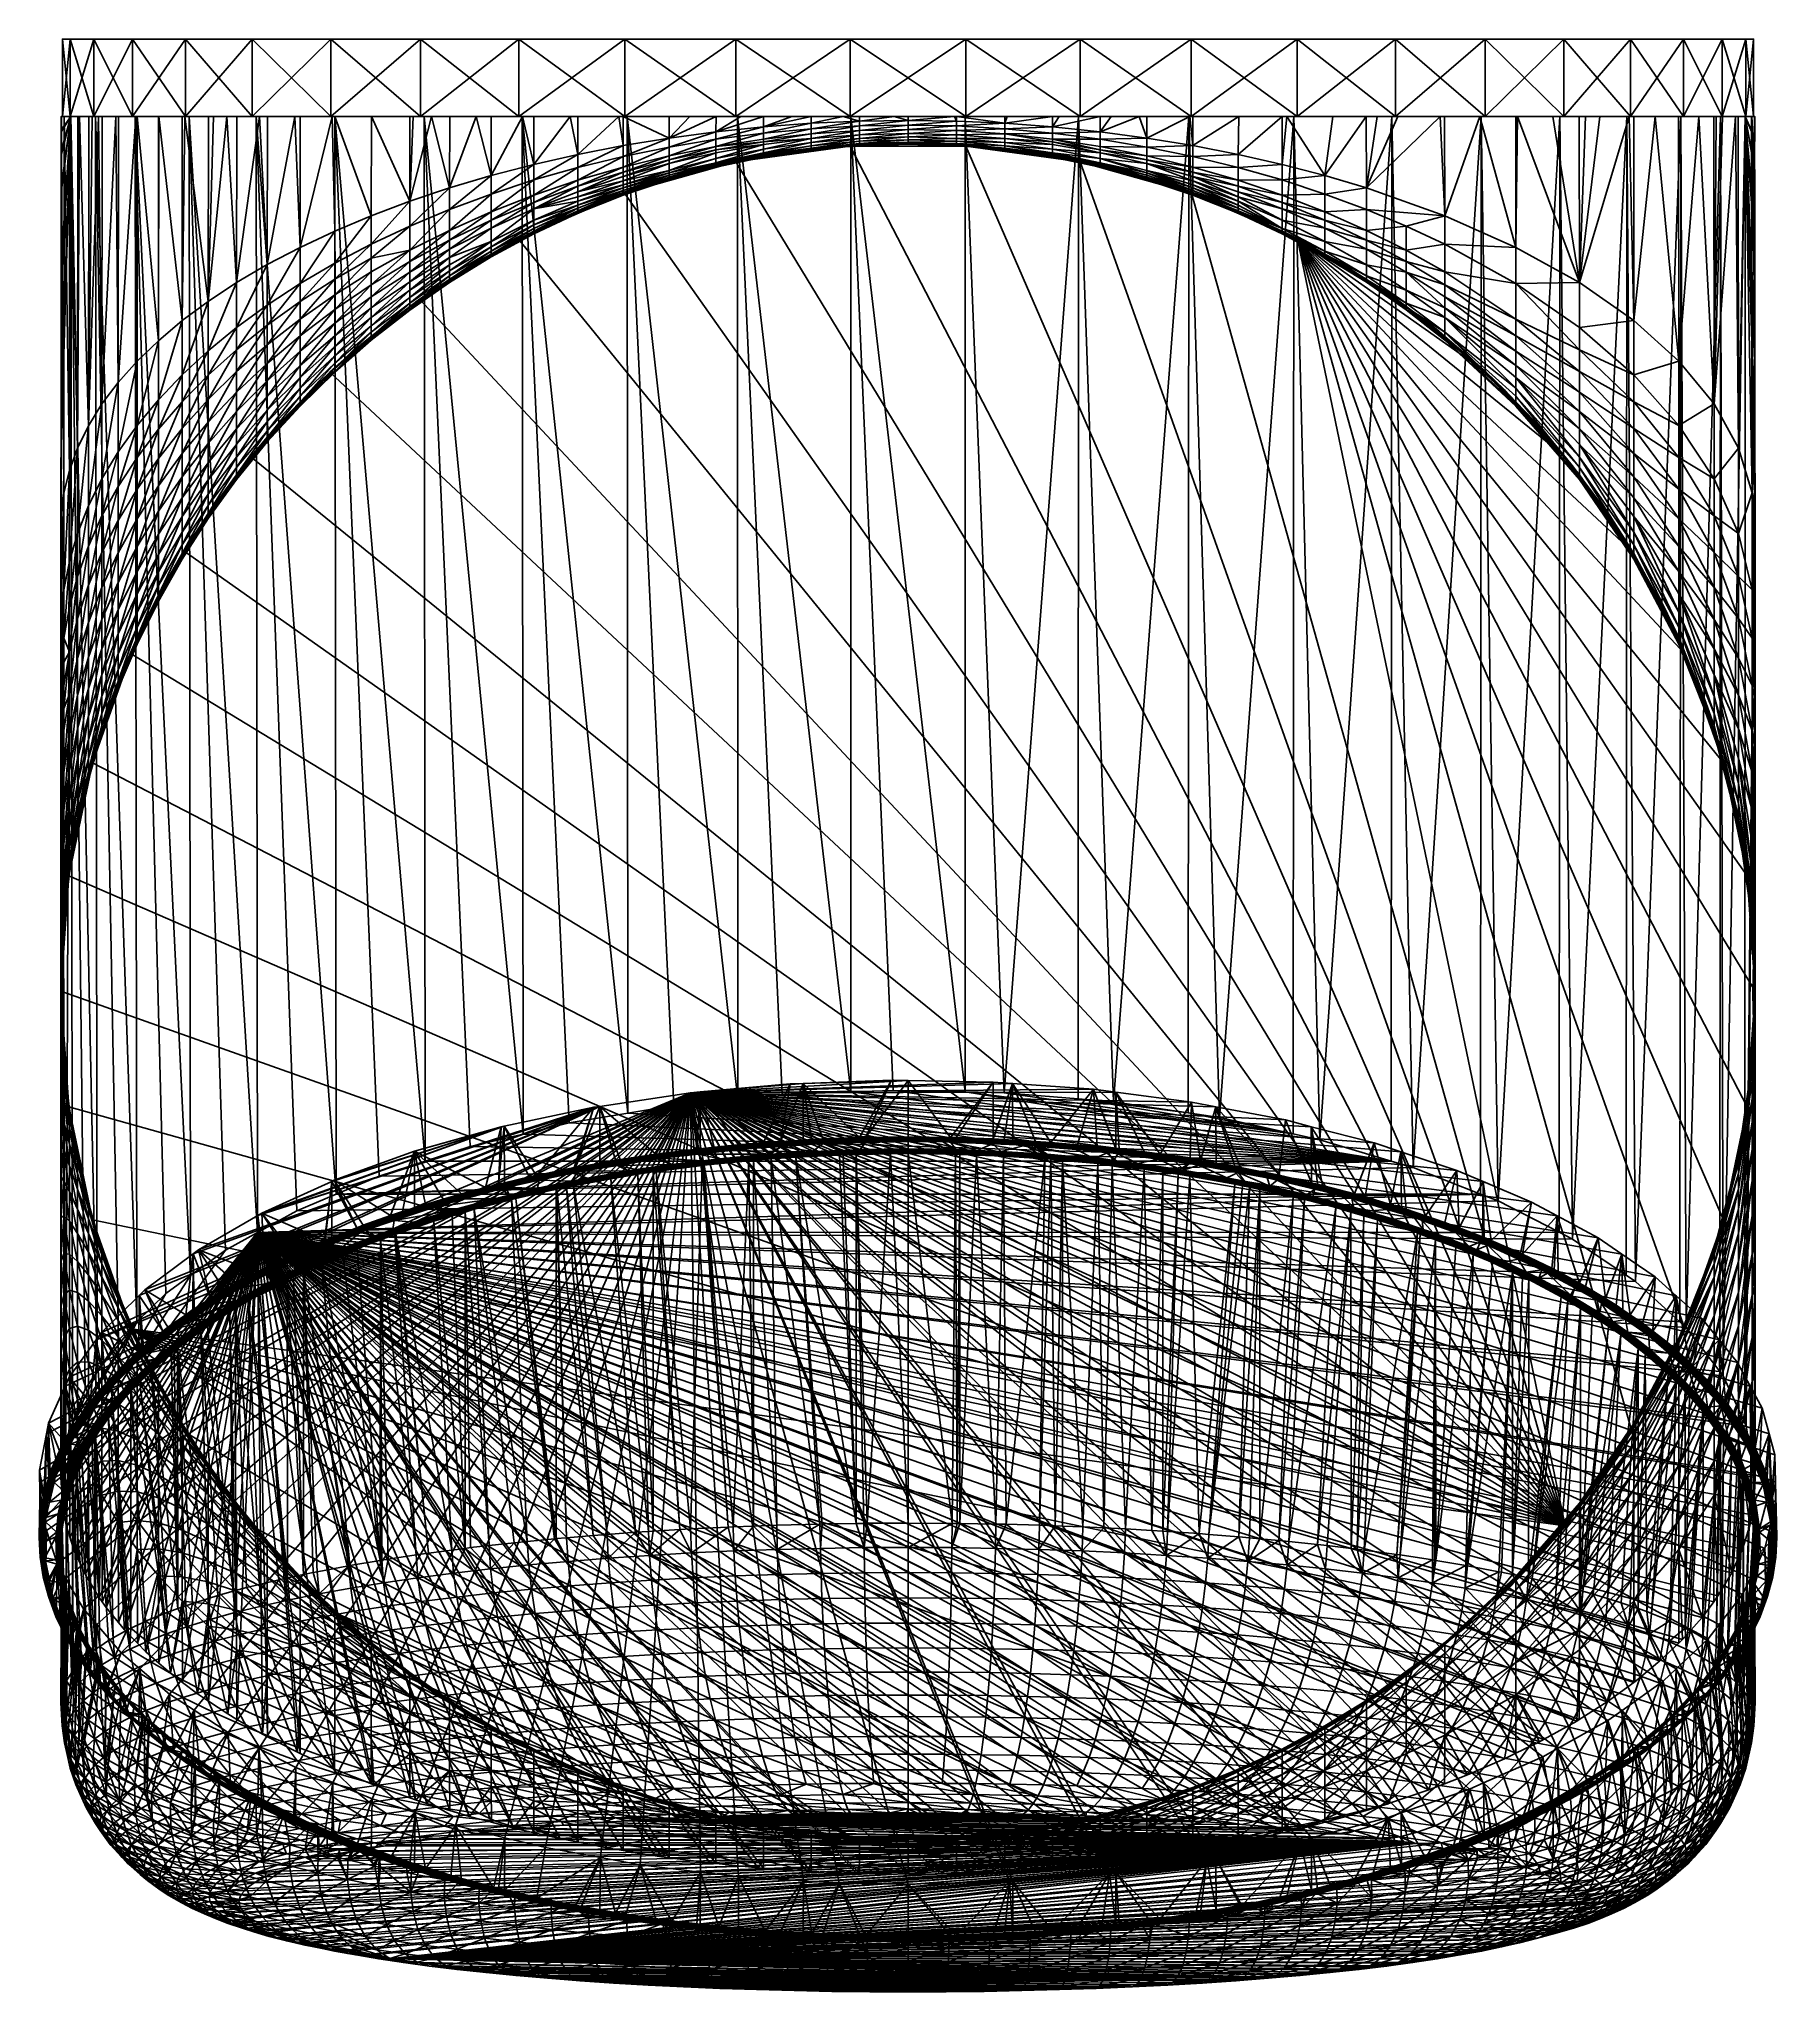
# Model space of a CAD drawing. Header units: inches. Extents: x -9200 to 7100, y -69 to 7100.
# Drawn here: x -59.5 to 59.5, y -68.5 to 65.2 of the extents above; entities that cross this region are included whole.
import ezdxf

# ---------------------------------------------------------------- set-up
doc = ezdxf.new("R2010")
doc.units = ezdxf.units.IN
doc.header["$MEASUREMENT"] = 0
doc.layers.get('0').update_dxf_attribs({"true_color": 0xb89be5})

msp = doc.modelspace()

# ---------------------------------------------------------------- meshes
at = {"color": 254, "true_color": 0xcccccc}
mesh = msp.add_polyface(dxfattribs=at)
corners = [(-57.97, 58.44, -1.9), (-57.96, 59.9, -1.76), (-57.97, 58.88, -1.99), (-57.96, 59.9, -2.2), (-57.97, 58.88, -1.97), (-57.97, 59, -1.99), (-57.33, 59.9, -8.78), (-57.78, 59.9, 5.03), (-57.41, 59.9, 8.16), (-57.36, 59.9, 7.88), (-56.09, 59.9, 14.65), (-55.86, 59.9, 15.6), (-55.75, 59.9, 15.62), (-55.42, 59.9, 17.08), (-55.17, 59.9, 17.83), (-57.36, 59.9, 8.59), (-56.85, 59.9, 11.42), (-56.72, 59.9, 12.12), (-57.79, 59.9, 4.87), (-57.9, 59.9, 0), (-57.98, 59.9, 1.56), (-57.36, 59.9, -7.88), (-57.98, 59.9, 1.43), (-55.75, 59.9, -15.62), (-55.63, 59.9, -16.42), (-57.36, 65.2, -7.88), (-57.9, 65.2, 0), (-57.36, 65.2, 7.88), (-55.75, 65.2, 15.62), (-55.75, 65.2, -15.62)]
mesh.append_faces([[corners[k] for k in face] for face in [(0, 1, 2), (2, 1, 3), (4, 2, 5), (5, 2, 3), (6, 4, 5), (6, 5, 3), (7, 8, 9), (10, 11, 12), (12, 11, 13), (12, 13, 14), (8, 15, 9), (9, 15, 16), (9, 16, 12), (12, 16, 17), (12, 17, 10), (7, 9, 18), (18, 9, 19), (18, 19, 20), (21, 1, 19), (19, 1, 22), (19, 22, 20), (23, 24, 6), (23, 6, 21), (21, 6, 3), (21, 3, 1), (25, 19, 26), (26, 19, 9), (26, 9, 27), (27, 9, 12), (27, 12, 28), (29, 23, 21), (29, 21, 25), (25, 21, 19)]], dxfattribs={"color": 254})
mesh = msp.add_polyface(dxfattribs=at)
corners = [(-34.12, 59.9, 46.85), (-33.88, 59.9, 47.03), (-33.39, 59.9, 47.3), (-32.63, 59.9, 47.91), (-36.73, 59.9, 44.85), (-39.52, 59.9, 42.32), (-39.25, 59.9, 42.66), (-44.91, 59.9, 36.54), (-41.99, 59.9, 39.97), (-41.62, 59.9, 40.34), (-39.44, 59.9, 42.49), (-33.39, 59.9, -47.3), (-33.13, 59.9, -47.6), (-39.25, 59.9, -42.71), (-39.52, 59.9, -42.32), (-44.64, 59.9, -37.03), (-44.91, 59.9, -36.54), (-19.39, 65.2, 54.56), (-39.52, 65.2, -42.32), (-44.91, 65.2, -36.54), (-49.47, 65.2, -30.08), (-53.11, 65.2, -23.07), (-55.75, 65.2, -15.62), (-57.36, 65.2, -7.88), (-57.9, 65.2, 0), (-57.36, 65.2, 7.88), (-39.52, 65.2, 42.32), (-33.39, 65.2, 47.3), (-26.64, 65.2, 51.41), (-49.47, 65.2, 30.08), (-44.91, 65.2, 36.54), (-33.39, 65.2, -47.3), (-49.47, 59.9, -30.08)]
mesh.append_faces([[corners[k] for k in face] for face in [(0, 1, 2), (1, 3, 2), (0, 2, 4), (4, 2, 5), (4, 5, 6), (7, 8, 9), (7, 9, 5), (5, 9, 10), (5, 10, 6), (11, 12, 13), (11, 13, 14), (14, 13, 15), (14, 15, 16), (17, 18, 19), (19, 20, 17), (17, 20, 21), (17, 21, 22), (22, 23, 17), (17, 23, 24), (17, 24, 25), (26, 27, 25), (25, 27, 28), (25, 28, 17), (29, 7, 30), (30, 7, 5), (30, 5, 26), (26, 5, 2), (26, 2, 27), (31, 11, 14), (31, 14, 18), (18, 14, 16), (18, 16, 19), (19, 16, 32)]], dxfattribs={"color": 254})
mesh = msp.add_polyface(dxfattribs=at)
corners = [(-49.69, 59.9, 29.87), (-49.52, 59.9, 30.18), (-49.47, 59.9, 30.08), (-47.9, 59.9, 32.65), (-44.91, 59.9, 36.54), (-52.87, 59.9, 23.84), (-53.11, 59.9, 23.07), (-54.06, 59.9, 20.95), (-55.75, 59.9, 15.62), (-54.25, 59.9, 20.51), (-55.17, 59.9, 17.83), (-52.78, 59.9, 24.01), (-51.33, 59.9, 26.99), (-51.29, 59.9, 27.06), (-44.91, 59.9, -36.54), (-49.22, 59.9, -30.68), (-49.47, 59.9, -30.08), (-52.91, 59.9, -23.77), (-53.11, 59.9, -23.07), (-55.63, 59.9, -16.42), (-55.75, 59.9, -15.62), (-45.95, 59.9, 35.33), (-47.56, 59.9, 33.18), (-46.65, 59.9, 34.44), (-57.36, 65.2, 7.88), (-55.75, 65.2, 15.62), (-53.11, 65.2, 23.07), (-49.47, 65.2, 30.08), (-44.91, 65.2, 36.54), (-39.52, 65.2, 42.32), (-44.91, 65.2, -36.54), (-49.47, 65.2, -30.08), (-53.11, 65.2, -23.07), (-55.75, 65.2, -15.62)]
mesh.append_faces([[corners[k] for k in face] for face in [(0, 1, 2), (2, 1, 3), (2, 3, 4), (5, 6, 7), (7, 6, 8), (7, 8, 9), (9, 8, 10), (5, 11, 6), (6, 11, 12), (6, 12, 2), (2, 12, 13), (2, 13, 0), (14, 15, 16), (16, 15, 17), (16, 17, 18), (18, 17, 19), (18, 19, 20), (21, 3, 22), (21, 22, 23), (24, 25, 26), (26, 27, 24), (24, 27, 28), (24, 28, 29), (25, 8, 6), (25, 6, 26), (26, 6, 2), (26, 2, 27), (27, 2, 4), (30, 16, 31), (31, 16, 18), (31, 18, 32), (32, 18, 20), (32, 20, 33)]], dxfattribs={"color": 254})
mesh = msp.add_polyface(dxfattribs=at)
corners = [(-32.63, 59.9, 47.91), (-34.12, 54.09, 46.66), (-31.39, 55.01, 48.55), (-31.37, 59.9, 48.71), (-29.56, 59.9, 49.86), (-28.55, 55.85, 50.29), (-28.54, 59.9, 50.42), (-26.39, 59.9, 51.6), (-25.62, 56.62, 51.87), (-25.61, 59.9, 51.97), (-23.14, 59.9, 53.14), (-22.6, 57.3, 53.28), (-22.6, 56.4, 53.29), (-25.62, 55.55, 51.87), (-28.55, 54.59, 50.29), (-25.62, 54.51, 51.95), (-22.6, 59.9, 53.35), (-33.39, 59.9, 47.3), (-26.64, 59.9, 51.41), (-19.22, 59.9, -54.72), (-26.42, 59.9, -51.63), (-26.64, 59.9, -51.41), (-33.13, 59.9, -47.6), (-33.39, 59.9, -47.3), (-19.39, 65.2, 54.56), (-33.39, 65.2, -47.3), (-39.52, 65.2, -42.32), (-33.39, 65.2, 47.3), (-26.64, 65.2, 51.41), (-19.39, 59.9, 54.56), (-19.39, 65.2, -54.56), (-26.64, 65.2, -51.41)]
mesh.append_faces([[corners[k] for k in face] for face in [(0, 1, 2), (0, 2, 3), (3, 2, 4), (4, 2, 5), (4, 5, 6), (6, 5, 7), (7, 5, 8), (7, 8, 9), (9, 8, 10), (10, 8, 11), (12, 11, 13), (13, 11, 8), (13, 8, 14), (14, 8, 5), (15, 12, 13), (3, 4, 6), (9, 10, 16), (17, 0, 3), (17, 3, 18), (18, 3, 6), (18, 6, 7), (7, 9, 18), (18, 9, 16), (19, 20, 21), (21, 20, 22), (21, 22, 23), (24, 25, 26), (27, 17, 18), (27, 18, 28), (28, 18, 29), (30, 21, 31), (31, 21, 23), (31, 23, 25)]], dxfattribs={"color": 254})
mesh = msp.add_polyface(dxfattribs=at)
corners = [(-23.14, 59.9, 53.14), (-22.6, 57.3, 53.28), (-22.6, 59.9, 53.35), (-19.79, 59.9, 54.47), (-19.51, 57.91, 54.51), (-19.51, 59.9, 54.56), (-16.36, 58.42, 55.56), (-16.36, 59.9, 55.6), (-14.94, 59.9, 56), (-19.51, 56.43, 54.62), (-19.51, 56.09, 54.73), (-16.36, 57.2, 55.68), (-16.36, 56.93, 55.78), (-19.51, 55.78, 54.88), (-16.36, 56.67, 55.91), (-19.51, 57.16, 54.53), (-16.36, 57.8, 55.59), (-22.6, 55.53, 53.37), (-22.6, 56.4, 53.29), (-19.39, 59.9, 54.56), (-13.14, 59.9, 56.42), (-26.64, 59.9, 51.41), (-19.39, 59.9, -54.56), (-11.68, 59.9, -56.81), (-19.22, 59.9, -54.72), (-26.64, 59.9, -51.41), (-11.78, 65.2, 56.69), (-3.95, 65.2, 57.77), (-33.39, 65.2, -47.3), (-19.39, 65.2, 54.56), (-26.64, 65.2, 51.41), (-11.78, 59.9, 56.69), (-11.78, 65.2, -56.69), (-19.39, 65.2, -54.56)]
mesh.append_faces([[corners[k] for k in face] for face in [(0, 1, 2), (3, 4, 5), (5, 4, 6), (5, 6, 7), (6, 8, 7), (9, 10, 11), (11, 10, 12), (10, 13, 12), (12, 13, 14), (4, 15, 6), (6, 15, 16), (15, 9, 16), (16, 9, 11), (17, 9, 15), (17, 15, 18), (18, 15, 4), (18, 4, 1), (1, 4, 3), (1, 3, 2), (5, 7, 19), (19, 7, 8), (19, 8, 20), (21, 2, 19), (19, 2, 3), (19, 3, 5), (22, 23, 24), (22, 24, 25), (26, 27, 28), (26, 28, 29), (30, 19, 29), (29, 19, 31), (32, 22, 33), (33, 22, 25)]], dxfattribs={"color": 254})
mesh = msp.add_polyface(dxfattribs=at)
corners = [(-15.21, 55.97, 61), (-11.8, 56.79, 70.5), (-14.44, 56.17, 61), (-13.14, 56.46, 61), (-15.24, 55.96, 61), (-11.79, 56.76, 61), (-13.15, 56.43, 58.93), (-13.15, 58.85, 56.44), (-11.45, 59.9, 56.82), (-13.14, 59.9, 56.42), (-16.36, 58.42, 55.56), (-14.94, 59.9, 56), (-9.9, 57.32, 58.21), (-13.15, 56.73, 57.46), (-13.15, 56.63, 57.68), (-9.9, 57.24, 58.41), (-13.15, 56.55, 57.92), (-13.15, 56.46, 58.41), (-9.9, 57.15, 58.82), (-16.36, 57.2, 55.68), (-16.36, 56.93, 55.78), (-13.15, 57.84, 56.57), (-13.15, 57.61, 56.66), (-16.36, 56.67, 55.91), (-13.15, 57.4, 56.77), (-16.36, 56.21, 56.27), (-16.36, 56.03, 56.5), (-13.15, 57.02, 57.08), (-16.36, 55.75, 57.01), (-16.36, 55.66, 57.29), (-16.36, 57.8, 55.59), (-13.15, 58.34, 56.47), (-19.39, 59.9, 54.56), (-11.78, 59.9, 56.69), (-11.78, 59.9, -56.69), (-11.68, 59.9, -56.81), (-19.39, 59.9, -54.56), (19.39, 65.2, 54.56), (-26.64, 65.2, -51.41), (-33.39, 65.2, -47.3), (-19.39, 65.2, 54.56), (-11.78, 65.2, 56.69), (-11.78, 65.2, -56.69)]
mesh.append_faces([[corners[k] for k in face] for face in [(0, 1, 2), (2, 1, 3), (0, 4, 1), (1, 5, 3), (2, 3, 6), (6, 3, 5), (7, 8, 9), (7, 9, 10), (10, 9, 11), (12, 13, 14), (15, 14, 16), (16, 17, 15), (17, 6, 18), (19, 20, 21), (21, 20, 22), (20, 23, 22), (22, 23, 24), (25, 26, 27), (27, 26, 13), (13, 28, 14), (14, 29, 16), (10, 30, 7), (7, 30, 31), (30, 19, 31), (31, 19, 21), (27, 24, 25), (25, 24, 23), (32, 9, 33), (33, 9, 8), (34, 35, 36), (37, 38, 39), (40, 33, 41), (42, 34, 36)]], dxfattribs={"color": 254})
mesh = msp.add_polyface(dxfattribs=at)
corners = [(-9.9, 58.16, 57.34), (-9.9, 58.35, 57.26), (-13.15, 57.84, 56.57), (-7.95, 59.9, 57.42), (-9.9, 59.9, 57.09), (-9.9, 59.19, 57.12), (-13.15, 58.85, 56.44), (-11.45, 59.9, 56.82), (-6.62, 59.9, 57.57), (-6.62, 59.43, 57.61), (-13.15, 57.61, 56.66), (-9.9, 57.98, 57.45), (-6.62, 58.4, 57.93), (-9.9, 57.66, 57.71), (-9.9, 57.41, 58.03), (-6.62, 58.12, 58.16), (-6.62, 57.9, 58.44), (-13.15, 58.34, 56.47), (-9.9, 58.76, 57.16), (-6.62, 59.06, 57.66), (-6.62, 58.71, 57.76), (-11.78, 59.9, 56.69), (-11.78, 59.9, -56.69), (-3.92, 59.9, -57.87), (-11.68, 59.9, -56.81), (-33.39, 65.2, -47.3), (-3.95, 65.2, 57.77), (3.95, 65.2, 57.77), (-19.39, 65.2, -54.56), (-26.64, 65.2, -51.41), (19.39, 65.2, 54.56), (-3.95, 65.2, -57.77), (-11.78, 65.2, -56.69), (-11.78, 65.2, 56.69), (-3.95, 59.9, 57.77)]
mesh.append_faces([[corners[k] for k in face] for face in [(0, 1, 2), (3, 4, 5), (5, 4, 6), (4, 7, 6), (3, 5, 8), (8, 5, 9), (2, 10, 0), (0, 10, 11), (0, 11, 12), (13, 14, 15), (15, 14, 16), (6, 17, 5), (5, 17, 18), (5, 18, 9), (9, 18, 19), (1, 0, 20), (20, 0, 12), (17, 2, 18), (18, 2, 1), (18, 1, 19), (19, 1, 20), (15, 12, 13), (13, 12, 11), (4, 3, 8), (8, 21, 4), (21, 7, 4), (22, 23, 24), (25, 26, 27), (28, 29, 30), (28, 31, 32), (33, 21, 34), (31, 22, 32)]], dxfattribs={"color": 254})
mesh = msp.add_polyface(dxfattribs=at)
corners = [(-3.96, 57.86, 70.5), (-3.96, 57.84, 61), (-4.82, 57.8, 61), (-4.88, 57.79, 61), (-4.99, 57.78, 61), (-6.62, 57.59, 61), (-6.62, 57.61, 59.49), (-3.31, 57.91, 59.63), (-6.62, 59.9, 57.57), (-6.62, 59.43, 57.61), (-4.45, 59.9, 57.81), (-3.31, 59.58, 57.91), (-3.31, 58.04, 58.98), (-3.31, 58.2, 58.69), (-6.62, 57.74, 58.76), (-6.62, 57.9, 58.44), (-6.62, 57.65, 59.12), (-3.31, 57.95, 59.29), (-6.62, 58.12, 58.16), (-3.31, 58.4, 58.44), (-6.62, 59.06, 57.66), (-3.31, 59.25, 57.96), (-6.62, 58.71, 57.76), (-6.62, 58.4, 57.93), (-3.31, 58.93, 58.06), (-3.31, 58.65, 58.23), (-3.95, 59.9, 57.77), (-11.78, 59.9, 56.69), (-3.95, 59.9, -57.77), (-3.92, 59.9, -57.87), (-11.78, 59.9, -56.69), (11.78, 65.2, 56.69), (-33.39, 65.2, -47.3), (3.95, 65.2, 57.77), (-19.39, 65.2, -54.56), (3.95, 65.2, -57.77), (-3.95, 65.2, -57.77), (-11.78, 65.2, 56.69), (-3.95, 65.2, 57.77)]
mesh.append_faces([[corners[k] for k in face] for face in [(0, 1, 2), (0, 2, 3), (3, 4, 0), (0, 4, 5), (6, 4, 7), (7, 4, 3), (7, 3, 2), (2, 1, 7), (8, 9, 10), (10, 9, 11), (12, 13, 14), (13, 15, 14), (14, 16, 12), (12, 16, 17), (16, 6, 17), (17, 6, 7), (18, 15, 19), (19, 15, 13), (9, 20, 11), (11, 20, 21), (22, 23, 24), (24, 23, 25), (20, 22, 21), (21, 22, 24), (19, 25, 18), (18, 25, 23), (10, 26, 8), (8, 26, 27), (28, 29, 30), (31, 32, 33), (34, 35, 36), (37, 26, 38), (36, 28, 30)]], dxfattribs={"color": 254})
mesh = msp.add_polyface(dxfattribs=at)
corners = [(-3.31, 57.88, 61), (-3.96, 57.84, 61), (-3.96, 57.86, 70.5), (0, 58, 61), (-1.03, 57.99, 61), (-3.31, 57.91, 59.63), (0, 58, 59.68), (-4.45, 59.9, 57.81), (-3.31, 59.58, 57.91), (-3.31, 59.9, 57.87), (-0.94, 59.9, 57.98), (0, 59.63, 58.01), (0, 58.15, 59.05), (0, 58.3, 58.77), (-3.31, 58.04, 58.98), (-3.31, 58.2, 58.69), (-3.31, 57.95, 59.29), (0, 58.05, 59.36), (-3.31, 58.4, 58.44), (0, 58.5, 58.53), (-3.31, 59.25, 57.96), (0, 59.31, 58.06), (-3.31, 58.93, 58.06), (-3.31, 58.65, 58.23), (0, 59.01, 58.17), (0, 58.73, 58.33), (-3.95, 59.9, 57.77), (0, 59.9, 57.99), (-3.95, 59.9, -57.77), (3.92, 59.9, -57.87), (-3.92, 59.9, -57.87), (19.39, 65.2, 54.56), (-33.39, 65.2, -47.3), (11.78, 65.2, 56.69), (11.78, 65.2, -56.69), (3.95, 65.2, -57.77), (-19.39, 65.2, -54.56), (-3.95, 65.2, 57.77), (3.95, 59.9, 57.77), (-3.95, 65.2, -57.77)]
mesh.append_faces([[corners[k] for k in face] for face in [(0, 1, 2), (2, 3, 4), (2, 4, 0), (5, 1, 0), (5, 0, 6), (6, 0, 4), (7, 8, 9), (9, 8, 10), (10, 8, 11), (12, 13, 14), (14, 13, 15), (14, 16, 12), (12, 16, 17), (16, 5, 17), (17, 5, 6), (18, 15, 19), (19, 15, 13), (8, 20, 11), (11, 20, 21), (22, 23, 24), (24, 23, 25), (20, 22, 21), (21, 22, 24), (19, 25, 18), (18, 25, 23), (26, 7, 9), (9, 10, 26), (26, 10, 27), (28, 29, 30), (31, 32, 33), (34, 35, 36), (37, 26, 38), (35, 28, 39)]], dxfattribs={"color": 254})
mesh = msp.add_polyface(dxfattribs=at)
corners = [(4.82, 57.8, 61), (3.96, 57.86, 61), (3.96, 57.86, 70.5), (3.79, 57.88, 61), (6.62, 57.59, 61), (4.88, 57.79, 61), (3.31, 57.91, 59.63), (6.62, 57.61, 59.49), (3.31, 59.9, 57.89), (3.31, 59.58, 57.91), (6.62, 59.43, 57.61), (6.62, 59.9, 57.59), (6.78, 59.9, 57.58), (6.62, 57.74, 58.76), (6.62, 57.9, 58.44), (3.31, 58.04, 58.98), (3.31, 58.2, 58.69), (3.31, 57.95, 59.29), (6.62, 57.65, 59.12), (3.31, 58.4, 58.44), (6.62, 58.12, 58.16), (3.31, 59.25, 57.96), (6.62, 59.06, 57.66), (3.31, 58.93, 58.06), (3.31, 58.65, 58.23), (6.62, 58.71, 57.76), (6.62, 58.4, 57.93), (3.95, 59.9, 57.77), (3.95, 59.9, -57.77), (11.68, 59.9, -56.81), (3.92, 59.9, -57.87), (-19.39, 65.2, -54.56), (19.39, 65.2, -54.56), (11.78, 65.2, -56.69), (3.95, 65.2, 57.77), (11.78, 59.9, 56.69), (3.95, 65.2, -57.77)]
mesh.append_faces([[corners[k] for k in face] for face in [(0, 1, 2), (2, 1, 3), (2, 4, 5), (2, 5, 0), (6, 3, 1), (1, 0, 6), (6, 0, 5), (6, 5, 7), (8, 9, 10), (8, 10, 11), (10, 12, 11), (13, 14, 15), (15, 14, 16), (15, 17, 13), (13, 17, 18), (17, 6, 18), (18, 6, 7), (19, 16, 20), (20, 16, 14), (9, 21, 10), (10, 21, 22), (23, 24, 25), (25, 24, 26), (21, 23, 22), (22, 23, 25), (20, 26, 19), (19, 26, 24), (27, 8, 11), (28, 29, 30), (31, 32, 33), (34, 27, 35), (33, 28, 36)]], dxfattribs={"color": 254})
mesh = msp.add_polyface(dxfattribs=at)
corners = [(13.15, 57.61, 56.66), (13.15, 57.84, 56.57), (9.9, 58.35, 57.26), (13.15, 58.85, 56.44), (13.15, 59.9, 56.43), (9.9, 59.19, 57.12), (10.36, 59.9, 57.03), (9.9, 59.9, 57.1), (6.62, 59.43, 57.61), (6.78, 59.9, 57.58), (6.62, 58.12, 58.16), (6.62, 57.9, 58.44), (9.9, 57.66, 57.71), (6.62, 59.06, 57.66), (9.9, 58.76, 57.16), (13.15, 58.34, 56.47), (13.15, 57.4, 56.77), (9.9, 58.16, 57.34), (6.62, 58.71, 57.76), (6.62, 58.4, 57.93), (9.9, 57.98, 57.45), (3.95, 59.9, 57.77), (6.62, 59.9, 57.59), (11.78, 59.9, 56.69), (11.78, 59.9, -56.69), (11.68, 59.9, -56.81), (3.95, 59.9, -57.77), (19.39, 65.2, 54.56), (26.64, 65.2, 51.41), (-19.39, 65.2, -54.56), (26.64, 65.2, -51.41), (19.39, 65.2, -54.56), (3.95, 65.2, 57.77), (11.78, 65.2, 56.69), (11.78, 65.2, -56.69)]
mesh.append_faces([[corners[k] for k in face] for face in [(0, 1, 2), (3, 4, 5), (4, 6, 5), (5, 6, 7), (5, 7, 8), (8, 7, 9), (10, 11, 12), (8, 13, 5), (5, 13, 14), (5, 14, 3), (3, 14, 15), (16, 0, 17), (17, 0, 2), (17, 2, 18), (18, 19, 17), (17, 19, 20), (17, 20, 16), (13, 18, 14), (14, 18, 2), (14, 2, 15), (15, 2, 1), (12, 20, 10), (10, 20, 19), (21, 22, 23), (23, 22, 9), (23, 9, 7), (7, 6, 23), (23, 6, 4), (24, 25, 26), (27, 28, 29), (29, 30, 31), (32, 23, 33), (34, 24, 26)]], dxfattribs={"color": 254})
mesh = msp.add_polyface(dxfattribs=at)
corners = [(13.91, 59.9, 56.26), (13.15, 59.9, 56.43), (13.15, 58.85, 56.44), (15.83, 59.9, 55.75), (16.36, 58.42, 55.56), (16.35, 59.9, 55.59), (19.3, 59.9, 54.65), (19.51, 57.91, 54.51), (19.51, 59.9, 54.56), (13.15, 58.34, 56.47), (16.36, 57.8, 55.59), (13.15, 57.84, 56.57), (22.6, 57.3, 53.28), (22.66, 59.9, 53.34), (19.39, 59.9, 54.56), (11.78, 59.9, 56.69), (19.39, 59.9, -54.56), (26.42, 59.9, -51.63), (19.22, 59.9, -54.72), (11.78, 59.9, -56.69), (11.68, 59.9, -56.81), (-19.39, 65.2, -54.56), (26.64, 65.2, 51.41), (33.39, 65.2, 47.3), (39.52, 65.2, 42.32), (44.91, 65.2, -36.54), (39.52, 65.2, -42.32), (33.39, 65.2, -47.3), (26.64, 65.2, -51.41), (44.91, 65.2, 36.54), (11.78, 65.2, 56.69), (19.39, 65.2, 54.56), (19.39, 65.2, -54.56), (11.78, 65.2, -56.69)]
mesh.append_faces([[corners[k] for k in face] for face in [(0, 1, 2), (0, 2, 3), (3, 2, 4), (3, 4, 5), (5, 4, 6), (6, 4, 7), (6, 7, 8), (2, 9, 4), (4, 9, 10), (4, 10, 7), (9, 11, 10), (7, 12, 13), (7, 13, 8), (6, 14, 5), (5, 14, 15), (6, 8, 14), (14, 8, 13), (15, 1, 5), (5, 1, 0), (5, 0, 3), (16, 17, 18), (16, 18, 19), (19, 18, 20), (21, 22, 23), (21, 23, 24), (21, 25, 26), (21, 26, 27), (27, 28, 21), (24, 29, 21), (30, 15, 14), (30, 14, 31), (32, 16, 19), (32, 19, 33)]], dxfattribs={"color": 254})
mesh = msp.add_polyface(dxfattribs=at)
corners = [(32.13, 59.9, 48.24), (31.38, 59.9, 48.71), (31.39, 55.01, 48.55), (22.66, 59.9, 53.34), (22.6, 57.3, 53.28), (25.61, 59.9, 51.98), (25.62, 56.62, 51.87), (25.93, 59.9, 51.83), (28.55, 55.85, 50.29), (29.08, 59.9, 50.13), (19.39, 59.9, 54.56), (26.64, 59.9, 51.41), (33.39, 59.9, 47.3), (33.39, 59.9, -47.3), (33.13, 59.9, -47.6), (26.64, 59.9, -51.41), (26.42, 59.9, -51.63), (19.39, 59.9, -54.56), (53.11, 65.2, -23.07), (49.47, 65.2, -30.08), (-19.39, 65.2, -54.56), (44.91, 65.2, -36.54), (44.91, 65.2, 36.54), (49.47, 65.2, 30.08), (53.11, 65.2, 23.07), (55.75, 65.2, 15.62), (57.36, 65.2, 7.88), (57.9, 65.2, 0), (57.36, 65.2, -7.88), (55.75, 65.2, -15.62), (19.39, 65.2, 54.56), (26.64, 65.2, 51.41), (33.39, 65.2, 47.3), (33.39, 65.2, -47.3), (26.64, 65.2, -51.41), (19.39, 65.2, -54.56)]
mesh.append_faces([[corners[k] for k in face] for face in [(0, 1, 2), (3, 4, 5), (5, 4, 6), (5, 6, 7), (7, 8, 9), (9, 8, 1), (10, 3, 11), (11, 3, 5), (11, 5, 7), (7, 9, 11), (11, 9, 1), (11, 1, 12), (13, 14, 15), (15, 14, 16), (15, 16, 17), (18, 19, 20), (19, 21, 20), (20, 22, 23), (20, 23, 24), (24, 25, 20), (20, 25, 26), (20, 26, 27), (27, 28, 20), (20, 28, 29), (20, 29, 18), (30, 10, 11), (30, 11, 31), (31, 11, 12), (31, 12, 32), (33, 13, 15), (33, 15, 34), (34, 15, 17), (34, 17, 35)]], dxfattribs={"color": 254})
mesh = msp.add_polyface(dxfattribs=at)
corners = [(3.79, 57.88, 61), (3.31, 57.89, 61), (3.96, 57.86, 70.5), (0, 58, 61), (-3.96, 57.86, 70.5), (3.31, 57.91, 59.63), (0, 58, 59.68), (-1.03, 57.99, 61), (-0.94, 59.9, 57.98), (0, 59.63, 58.01), (0, 59.9, 57.99), (3.19, 59.9, 57.9), (3.31, 59.58, 57.91), (3.31, 59.9, 57.89), (3.31, 58.04, 58.98), (3.31, 58.2, 58.69), (0, 58.15, 59.05), (0, 58.3, 58.77), (0, 58.05, 59.36), (3.31, 57.95, 59.29), (0, 58.5, 58.53), (3.31, 58.4, 58.44), (0, 59.31, 58.06), (3.31, 59.25, 57.96), (0, 59.01, 58.17), (0, 58.73, 58.33), (3.31, 58.93, 58.06), (3.31, 58.65, 58.23), (-3.95, 59.9, 57.77), (3.95, 59.9, 57.77), (3.95, 59.9, -57.77), (3.92, 59.9, -57.87), (-3.95, 59.9, -57.77), (-3.95, 65.2, 57.77), (3.95, 65.2, 57.77), (3.95, 65.2, -57.77)]
mesh.append_faces([[corners[k] for k in face] for face in [(0, 1, 2), (2, 1, 3), (2, 3, 4), (0, 5, 1), (1, 5, 6), (1, 6, 3), (6, 7, 3), (8, 9, 10), (10, 9, 11), (11, 9, 12), (11, 12, 13), (14, 15, 16), (16, 15, 17), (16, 18, 14), (14, 18, 19), (18, 6, 19), (19, 6, 5), (20, 17, 21), (21, 17, 15), (9, 22, 12), (12, 22, 23), (24, 25, 26), (26, 25, 27), (22, 24, 23), (23, 24, 26), (21, 27, 20), (20, 27, 25), (28, 10, 29), (29, 10, 11), (29, 11, 13), (30, 31, 32), (33, 29, 34), (35, 30, 32)]], dxfattribs={"color": 254})
mesh = msp.add_polyface(dxfattribs=at)
corners = [(36.75, 53.1, 44.61), (36.43, 59.9, 45.09), (31.39, 55.01, 48.55), (33.53, 59.9, 47.28), (32.13, 59.9, 48.24), (41.63, 50.93, 40.1), (39.16, 59.9, 42.74), (36.74, 59.9, 44.83), (45.97, 48.53, 35.08), (44.15, 59.9, 37.59), (41.74, 59.9, 40.24), (41.63, 59.9, 40.35), (31.39, 53.54, 48.54), (39.52, 59.9, 42.32), (44.91, 59.9, 36.54), (33.39, 59.9, 47.3), (31.38, 59.9, 48.71), (44.91, 59.9, -36.54), (44.64, 59.9, -37.03), (39.52, 59.9, -42.32), (39.25, 59.9, -42.71), (33.39, 59.9, -47.3), (33.13, 59.9, -47.6), (33.39, 65.2, 47.3), (39.52, 65.2, 42.32), (44.91, 65.2, 36.54), (44.91, 65.2, -36.54), (39.52, 65.2, -42.32), (33.39, 65.2, -47.3)]
mesh.append_faces([[corners[k] for k in face] for face in [(0, 1, 2), (2, 1, 3), (2, 3, 4), (5, 6, 0), (0, 6, 7), (0, 7, 1), (8, 9, 10), (8, 10, 5), (5, 10, 11), (5, 11, 6), (2, 12, 0), (13, 11, 14), (14, 11, 10), (10, 9, 14), (3, 1, 15), (15, 1, 7), (15, 7, 13), (13, 7, 6), (13, 6, 11), (15, 16, 4), (15, 4, 3), (17, 18, 19), (19, 18, 20), (19, 20, 21), (21, 20, 22), (23, 15, 13), (23, 13, 24), (24, 13, 14), (24, 14, 25), (26, 17, 19), (26, 19, 27), (27, 19, 21), (27, 21, 28)]], dxfattribs={"color": 254})
mesh = msp.add_polyface(dxfattribs=at)
corners = [(55.33, 59.9, 17.38), (55.78, 59.9, 15.89), (55.75, 59.9, 15.62), (47.38, 59.9, 33.44), (49.38, 59.9, 30.41), (49.47, 59.9, 30.08), (56.66, 59.9, 12.37), (55.17, 59.9, 17.83), (53.11, 59.9, 23.07), (54.15, 59.9, 20.77), (49.69, 59.9, 29.87), (51.17, 59.9, 27.28), (52.76, 59.9, 24.07), (44.91, 59.9, 36.54), (44.15, 59.9, 37.59), (45.95, 59.9, 35.33), (46.39, 59.9, 34.79), (55.75, 59.9, -15.62), (55.63, 59.9, -16.42), (53.11, 59.9, -23.07), (52.91, 59.9, -23.77), (49.47, 59.9, -30.08), (49.22, 59.9, -30.68), (44.91, 59.9, -36.54), (44.64, 59.9, -37.03), (44.91, 65.2, 36.54), (49.47, 65.2, 30.08), (53.11, 65.2, 23.07), (55.75, 65.2, 15.62), (55.75, 65.2, -15.62), (53.11, 65.2, -23.07), (49.47, 65.2, -30.08), (44.91, 65.2, -36.54)]
mesh.append_faces([[corners[k] for k in face] for face in [(0, 1, 2), (3, 4, 5), (1, 6, 2), (0, 2, 7), (7, 2, 8), (7, 8, 9), (4, 10, 5), (5, 10, 11), (5, 11, 8), (8, 11, 12), (8, 12, 9), (13, 14, 15), (13, 15, 5), (5, 15, 16), (5, 16, 3), (17, 18, 19), (19, 18, 20), (19, 20, 21), (21, 20, 22), (21, 22, 23), (23, 22, 24), (25, 13, 5), (25, 5, 26), (26, 5, 8), (26, 8, 27), (27, 8, 2), (27, 2, 28), (29, 17, 19), (29, 19, 30), (30, 19, 21), (30, 21, 31), (31, 21, 23), (31, 23, 32)]], dxfattribs={"color": 254})
mesh = msp.add_polyface(dxfattribs=at)
corners = [(57.97, 58.96, -1.98), (57.96, 59.9, -2.2), (57.96, 59.9, -1.76), (57.97, 58.37, -1.91), (57.78, 59.9, 4.87), (57.97, 56.46, -1.72), (57.98, 59.9, 1.69), (57.97, 57.17, -1.76), (57.97, 57.2, -1.76), (57.97, 58.49, -1.9), (57.97, 58.38, -1.89), (57.33, 59.9, -8.78), (57.97, 56.46, -1.71), (57.76, 59.9, 5.27), (57.36, 59.9, 7.88), (57.9, 59.9, 0), (55.75, 59.9, 15.62), (56.66, 59.9, 12.37), (56.84, 59.9, 11.42), (57.32, 59.9, 8.83), (57.36, 59.9, -7.88), (55.75, 59.9, -15.62), (55.63, 59.9, -16.42), (55.75, 65.2, 15.62), (57.36, 65.2, 7.88), (57.9, 65.2, 0), (57.36, 65.2, -7.88), (55.75, 65.2, -15.62)]
mesh.append_faces([[corners[k] for k in face] for face in [(0, 1, 2), (0, 2, 3), (4, 5, 6), (6, 7, 2), (2, 7, 8), (2, 8, 3), (1, 0, 9), (9, 0, 3), (9, 3, 10), (1, 9, 11), (11, 9, 10), (11, 10, 12), (13, 4, 14), (14, 4, 15), (16, 17, 18), (16, 18, 14), (14, 18, 19), (14, 19, 13), (20, 11, 21), (21, 11, 22), (4, 6, 15), (15, 6, 2), (15, 2, 20), (20, 2, 1), (20, 1, 11), (23, 16, 14), (23, 14, 24), (24, 14, 15), (24, 15, 25), (25, 15, 20), (25, 20, 26), (26, 20, 21), (26, 21, 27)]], dxfattribs={"color": 254})
mesh = msp.add_polyface(dxfattribs=at)
corners = [(-53.54, 22.3, 61), (-54.06, 20.97, 61), (-53.2, 23.11, 70.5), (-54.5, 19.84, 61), (-54.54, 19.74, 61), (-54.57, 19.65, 61), (-54.08, 20.76, 42.41), (-52.79, 23.8, 43.8), (-58, 20.96, -0.1), (-57.98, 22.06, 1.59), (-58, 23.88, -0.19), (-55.19, 20.2, 24.03), (-55.19, 19.02, 26.1), (-54.08, 23.1, 26.66), (-54.08, 22.01, 28.58), (-55.19, 21.68, 22.19), (-54.08, 24.48, 24.95), (-55.19, 18.18, 28.36), (-54.08, 21.23, 30.68), (-54.08, 20.81, 32.93), (-52.79, 24.22, 32.95), (-54.08, 20.74, 35.28), (-52.79, 23.83, 35.03), (-54.08, 20.74, 37.66), (-52.79, 23.77, 37.21), (-52.79, 23.77, 39.4), (-57.8, 22.54, 4.9), (-57.98, 20.32, 1.64), (-58, 20.71, -0.09), (-57.8, 20.93, 5.08), (-57.8, 19.37, 5.39), (-57.42, 23.24, 8.31), (-57.42, 20.34, 9.01), (-56.86, 20.28, 13.26), (-56.86, 17.98, 14.73), (-56.12, 22.88, 16.32), (-56.12, 20.73, 17.69), (-56.12, 18.84, 19.38), (-55.19, 23.45, 20.62), (-58, 23.49, -0.17), (-58, 18.94, 0.01), (-58, 19.19, -0.01), (-57.66, -30.71, -6.27), (-57.99, 37.37, -0.98), (-57.33, 59.9, -8.78)]
mesh.append_faces([[corners[k] for k in face] for face in [(0, 1, 2), (2, 1, 3), (2, 3, 4), (4, 5, 2), (6, 0, 7), (6, 3, 1), (6, 1, 0), (8, 9, 10), (11, 12, 13), (13, 12, 14), (15, 11, 16), (16, 11, 13), (14, 17, 18), (18, 19, 20), (19, 21, 22), (21, 23, 24), (23, 6, 25), (26, 9, 27), (27, 9, 8), (27, 8, 28), (27, 29, 26), (29, 30, 31), (29, 31, 26), (32, 31, 30), (33, 34, 35), (35, 34, 36), (36, 37, 38), (38, 37, 15), (10, 39, 40), (10, 40, 8), (8, 41, 28), (42, 43, 44)]], dxfattribs={"color": 254})
mesh = msp.add_polyface(dxfattribs=at)
corners = [(-57.98, 32.57, 1.54), (-58, 29.07, -0.44), (-57.98, 25.56, 1.57), (-58, 26.47, -0.27), (-58, 31.55, -0.6), (-54.08, 30.03, 21.43), (-54.08, 32.23, 20.9), (-55.19, 27.66, 18.4), (-55.19, 30.04, 17.82), (-56.12, 25.25, 15.31), (-56.12, 27.8, 14.69), (-55.19, 32.55, 17.65), (-56.12, 30.49, 14.51), (-56.86, 25.53, 11.52), (-57.42, 26.31, 8.1), (-56.86, 31.34, 11.31), (-57.42, 29.42, 8.08), (-57.42, 35.67, 8.08), (-57.8, 27.49, 4.83), (-57.8, 24.19, 4.85), (-56.12, 33.23, 14.5), (-56.86, 28.41, 11.32), (-57.42, 23.24, 8.31), (-57.8, 34.12, 4.82), (-55.19, 25.45, 19.34), (-54.08, 27.98, 22.31), (-52.79, 32.35, 24.4), (-55.19, 23.45, 20.62), (-54.08, 26.12, 23.49), (-52.79, 30.46, 25.21), (-54.08, 24.48, 24.95), (-52.79, 28.74, 26.31), (-58, 24.5, -0.21), (-58, 23.88, -0.19), (-57.99, 37.37, -0.98), (-58, 30.01, -0.47), (-58, 29.07, -0.43), (-55.63, 59.9, -16.42), (-55.52, -26.03, -16.39), (-57.33, 59.9, -8.78)]
mesh.append_faces([[corners[k] for k in face] for face in [(0, 1, 2), (2, 1, 3), (0, 4, 1), (5, 6, 7), (7, 6, 8), (7, 8, 9), (9, 8, 10), (8, 11, 10), (10, 11, 12), (10, 12, 13), (14, 15, 16), (17, 18, 16), (16, 18, 19), (16, 19, 14), (20, 15, 21), (21, 15, 14), (21, 14, 22), (2, 18, 23), (2, 23, 0), (12, 20, 21), (12, 21, 13), (7, 24, 5), (5, 24, 25), (5, 25, 26), (25, 27, 28), (25, 28, 29), (28, 30, 31), (3, 1, 32), (32, 1, 33), (34, 35, 36), (36, 33, 1), (36, 1, 34), (37, 38, 39)]], dxfattribs={"color": 254})
mesh = msp.add_polyface(dxfattribs=at)
corners = [(-56.12, 38.72, 14.51), (-56.86, 37.2, 11.31), (-56.86, 31.34, 11.31), (-57.99, 42.23, -1.28), (-57.99, 39.43, -1.1), (-57.98, 32.57, 1.54), (-58, 33.71, -0.73), (-58, 31.55, -0.6), (-54.08, 36.94, 20.74), (-52.79, 43.14, 23.79), (-54.08, 41.69, 20.76), (-55.19, 35.1, 17.65), (-54.08, 34.56, 20.74), (-52.79, 38.74, 23.77), (-55.19, 32.55, 17.65), (-56.12, 30.49, 14.51), (-54.08, 30.03, 21.43), (-52.79, 34.39, 23.91), (-54.08, 32.23, 20.9), (-52.79, 36.54, 23.77), (-55.19, 30.04, 17.82), (-57.42, 29.42, 8.08), (-57.42, 35.67, 8.08), (-57.36, 59.9, 8.59), (-57.78, 59.9, 5.03), (-57.8, 34.12, 4.82), (-57.8, 27.49, 4.83), (-55.19, 40.22, 17.66), (-56.12, 33.23, 14.5), (-57.98, 59.9, 1.56), (-57.99, 40.75, -1.21), (-57.99, 39.43, -1.12), (-57.99, 37.37, -0.98), (-57.98, 49.81, -1.5), (-58, 29.07, -0.44), (-55.63, 59.9, -16.42), (-52.91, 59.9, -23.77), (-52.8, -22.64, -23.72)]
mesh.append_faces([[corners[k] for k in face] for face in [(0, 1, 2), (3, 4, 5), (4, 6, 5), (5, 6, 7), (8, 9, 10), (8, 10, 11), (12, 13, 8), (12, 8, 14), (14, 8, 11), (14, 11, 15), (16, 17, 18), (18, 19, 12), (18, 12, 20), (20, 12, 14), (21, 2, 1), (21, 1, 22), (22, 1, 23), (24, 25, 22), (22, 25, 26), (27, 0, 28), (28, 0, 2), (5, 25, 29), (10, 27, 11), (11, 27, 28), (11, 28, 15), (30, 31, 4), (4, 31, 32), (4, 32, 6), (33, 30, 3), (3, 30, 4), (32, 34, 7), (32, 7, 6), (35, 36, 37)]], dxfattribs={"color": 254})
mesh = msp.add_polyface(dxfattribs=at)
corners = [(-57.98, 50.04, -1.51), (-57.98, 49.81, -1.5), (-57.98, 59.9, 1.56), (-57.78, 59.9, 5.03), (-57.79, 59.9, 4.87), (-57.8, 34.12, 4.82), (-57.42, 35.67, 8.08), (-57.41, 59.9, 8.16), (-56.12, 38.72, 14.51), (-56.72, 59.9, 12.12), (-56.86, 37.2, 11.31), (-56.85, 59.9, 11.42), (-57.36, 59.9, 8.59), (-55.42, 59.9, 17.08), (-55.86, 59.9, 15.6), (-56.09, 59.9, 14.65), (-52.87, 59.9, 23.84), (-54.08, 41.69, 20.76), (-52.79, 43.14, 23.79), (-52.78, 59.9, 24.01), (-51.33, 44.54, 26.75), (-51.29, 59.9, 27.06), (-49.7, 45.92, 29.62), (-49.52, 59.9, 30.18), (-47.91, 47.24, 32.41), (-45.97, 48.53, 35.08), (-46.65, 59.9, 34.44), (-45.97, 45.46, 35.05), (-47.91, 43.86, 32.37), (-49.7, 42.2, 29.59), (-55.19, 40.22, 17.66), (-57.98, 32.57, 1.54), (-57.99, 42.23, -1.28), (-54.25, 59.9, 20.51), (-57.98, 49.81, -1.51), (-57.98, 48.38, -1.48), (-57.99, 40.75, -1.21), (-57.98, 55.01, -1.65), (-57.98, 54.66, -1.62), (-57.99, 39.43, -1.12), (-57.33, 59.9, -8.78), (-57.99, 37.37, -0.98)]
mesh.append_faces([[corners[k] for k in face] for face in [(0, 1, 2), (3, 4, 5), (5, 4, 2), (6, 7, 3), (8, 9, 10), (10, 9, 11), (10, 11, 12), (13, 14, 8), (8, 14, 15), (8, 15, 9), (16, 17, 18), (19, 18, 20), (21, 20, 22), (23, 22, 24), (25, 26, 24), (27, 25, 28), (28, 25, 24), (29, 24, 22), (6, 12, 7), (30, 13, 8), (31, 2, 32), (32, 2, 1), (17, 33, 30), (34, 35, 1), (1, 35, 36), (1, 0, 34), (34, 0, 37), (34, 37, 38), (39, 36, 40), (39, 40, 41), (36, 35, 40), (40, 35, 34)]], dxfattribs={"color": 254})
mesh = msp.add_polyface(dxfattribs=at)
corners = [(-54.25, 59.9, 20.51), (-55.17, 59.9, 17.83), (-55.19, 40.22, 17.66), (-57.97, 58.44, -1.9), (-57.97, 57.6, -1.82), (-57.96, 59.9, -1.76), (-57.97, 56.89, -1.76), (-57.98, 59.9, 1.43), (-57.98, 55.97, -1.67), (-57.98, 59.9, 1.56), (-57.98, 55.01, -1.65), (-57.98, 50.04, -1.51), (-54.06, 59.9, 20.95), (-54.08, 41.69, 20.76), (-52.87, 59.9, 23.84), (-52.79, 43.14, 23.79), (-52.78, 59.9, 24.01), (-51.33, 44.54, 26.75), (-51.33, 59.9, 26.99), (-51.29, 59.9, 27.06), (-49.7, 45.92, 29.62), (-49.69, 59.9, 29.87), (-49.52, 59.9, 30.18), (-47.91, 47.24, 32.41), (-47.9, 59.9, 32.65), (-46.65, 59.9, 34.44), (-47.56, 59.9, 33.18), (-55.42, 59.9, 17.08), (-57.98, 54.66, -1.62), (-57.98, 55.01, -1.64), (-57.97, 58.88, -1.99), (-57.97, 57.3, -1.77), (-57.97, 57.6, -1.81), (-57.97, 58.88, -1.97), (-57.33, 59.9, -8.78), (-57.98, 49.81, -1.51)]
mesh.append_faces([[corners[k] for k in face] for face in [(0, 1, 2), (3, 4, 5), (5, 4, 6), (5, 6, 7), (7, 6, 8), (7, 8, 9), (9, 8, 10), (9, 10, 11), (12, 13, 14), (14, 15, 16), (16, 17, 18), (18, 17, 19), (19, 20, 21), (21, 20, 22), (22, 23, 24), (23, 25, 26), (23, 26, 24), (1, 27, 2), (12, 0, 13), (28, 10, 29), (8, 6, 10), (10, 6, 4), (10, 4, 29), (4, 3, 30), (31, 29, 32), (32, 29, 4), (32, 4, 33), (33, 4, 30), (34, 35, 28), (28, 29, 34), (34, 29, 31), (34, 31, 32), (32, 33, 34)]], dxfattribs={"color": 254})
mesh = msp.add_polyface(dxfattribs=at)
corners = [(-57.58, 6.96, 61), (-57.76, 5.29, 61), (-57.46, 7.9, 70.5), (-57.36, 8.62, 61), (-57.42, 8.16, 61), (-57.45, 7.9, 61), (-56.86, 11.43, 61), (-56.89, 11.31, 61), (-57.42, 8.08, 36.61), (-57.8, 4.82, 35.12), (-57.42, 11.22, 15.91), (-57.8, 7.35, 14.46), (-57.42, 9.77, 18.44), (-57.8, 6.03, 17.27), (-57.42, 8.75, 21.2), (-57.8, 5.19, 20.31), (-57.42, 8.19, 24.16), (-56.86, 11.93, 23.62), (-57.8, 4.84, 25.19), (-57.42, 8.09, 27.25), (-56.86, 11.41, 26.39), (-57.8, 4.83, 28.5), (-57.42, 8.08, 30.37), (-56.86, 11.32, 29.3), (-56.86, 11.31, 32.23), (-57.66, -30.71, -6.27), (-57.33, 59.9, -8.78), (-57.22, -29.56, -8.76), (-52.8, -22.64, -23.72), (-54.05, -23.88, -21.03), (-55.63, 59.9, -16.42), (-55.52, -26.03, -16.39), (-56.34, -27.24, -13.77), (-44.55, -16.51, -36.95), (-46.74, -17.72, -34.35), (-49.22, 59.9, -30.68), (-49.12, -19.45, -30.61), (-52.91, 59.9, -23.77), (-50.83, -20.69, -27.93), (-44.64, 59.9, -37.03), (-41.84, -15.02, -40.17), (44.99, -36.6, 70.5), (-53.2, 23.11, 70.5), (-55.85, 15.65, 70.5)]
mesh.append_faces([[corners[k] for k in face] for face in [(0, 1, 2), (3, 4, 2), (2, 4, 5), (2, 5, 0), (2, 6, 7), (2, 7, 3), (4, 3, 8), (8, 3, 7), (9, 0, 8), (8, 0, 5), (8, 5, 4), (10, 11, 12), (12, 13, 14), (14, 15, 16), (14, 16, 17), (16, 18, 19), (16, 19, 20), (19, 21, 22), (19, 22, 23), (22, 9, 8), (22, 8, 24), (25, 26, 27), (28, 29, 30), (30, 29, 31), (26, 31, 32), (26, 32, 27), (33, 34, 35), (35, 34, 36), (37, 36, 38), (37, 38, 28), (39, 40, 33), (41, 42, 43), (43, 2, 41)]], dxfattribs={"color": 254})
mesh = msp.add_polyface(dxfattribs=at)
corners = [(-44.99, 36.6, 70.5), (-47.15, 33.77, 61), (-49.56, 30.14, 70.5), (-47.65, 33.07, 61), (-47.9, 32.68, 61), (-47.91, 32.41, 47.76), (-46.65, 34.46, 61), (-49.52, 30.11, 61), (-49.7, 31.43, 34.2), (-49.7, 30.58, 35.69), (-47.91, 34.04, 36.57), (-47.91, 33.27, 37.93), (-45.97, 36.57, 38.85), (-49.7, 32.5, 32.87), (-47.91, 35.02, 35.36), (-49.7, 29.97, 37.33), (-47.91, 32.72, 39.42), (-45.97, 35.87, 40.09), (-47.91, 32.42, 41.02), (-45.97, 35.37, 41.44), (-47.91, 32.37, 42.69), (-45.97, 35.1, 42.88), (-47.91, 32.38, 44.37), (-45.97, 35.05, 44.39), (-45.97, 35.05, 45.92), (-51.33, 34.62, 27.31), (-51.33, 36.49, 26.86), (-52.79, 32.35, 24.4), (-52.79, 34.39, 23.91), (-54.08, 30.03, 21.43), (-52.79, 36.54, 23.77), (-54.08, 32.23, 20.9), (-52.79, 30.46, 25.21), (-51.33, 32.87, 28.05), (-49.7, 36.82, 30.13), (-49.7, 35.22, 30.81), (-51.33, 31.29, 29.06), (-49.7, 33.78, 31.73), (-47.91, 37.5, 33.48), (-51.33, 29.9, 30.3), (-47.91, 36.18, 34.32), (-49.22, 59.9, -30.68), (-49.12, -19.45, -30.61), (-52.91, 59.9, -23.77)]
mesh.append_faces([[corners[k] for k in face] for face in [(0, 1, 2), (2, 1, 3), (2, 3, 4), (5, 4, 3), (3, 1, 5), (5, 1, 6), (4, 5, 7), (8, 9, 10), (10, 9, 11), (10, 11, 12), (13, 8, 14), (14, 8, 10), (11, 15, 16), (11, 16, 17), (16, 18, 19), (18, 20, 21), (20, 22, 23), (22, 5, 24), (25, 26, 27), (27, 26, 28), (27, 28, 29), (28, 30, 31), (27, 32, 25), (25, 32, 33), (25, 33, 34), (34, 33, 35), (33, 36, 35), (35, 36, 37), (35, 37, 38), (37, 39, 13), (37, 13, 40), (40, 13, 14), (41, 42, 43)]], dxfattribs={"color": 254})
mesh = msp.add_polyface(dxfattribs=at)
corners = [(-45.56, 35.89, 61), (-45.96, 35.37, 61), (-44.99, 36.6, 70.5), (-46.65, 34.46, 61), (-47.15, 33.77, 61), (-44.43, 37.28, 61), (-44.99, 36.6, 61), (-43.87, 37.66, 50.18), (-45.97, 35.09, 48.99), (-47.91, 32.41, 47.76), (-45.97, 36.57, 38.85), (-47.91, 33.27, 37.93), (-45.97, 35.87, 40.09), (-43.87, 38.99, 41.05), (-43.87, 38.36, 42.16), (-45.97, 37.45, 37.76), (-47.91, 34.04, 36.57), (-43.87, 39.79, 40.06), (-47.91, 32.72, 39.42), (-45.97, 35.37, 41.44), (-47.91, 32.42, 41.02), (-45.97, 35.1, 42.88), (-43.87, 37.91, 43.37), (-43.87, 37.66, 44.67), (-47.91, 32.37, 42.69), (-45.97, 35.05, 44.39), (-43.87, 37.62, 47.41), (-47.91, 32.38, 44.37), (-45.97, 35.05, 45.92), (-45.97, 39.7, 36.06), (-47.91, 36.18, 34.32), (-45.97, 38.51, 36.82), (-47.91, 35.02, 35.36), (-43.87, 40.73, 39.22), (-49.22, 59.9, -30.68), (-44.64, 59.9, -37.03), (-44.55, -16.51, -36.95)]
mesh.append_faces([[corners[k] for k in face] for face in [(0, 1, 2), (1, 3, 2), (2, 3, 4), (2, 5, 6), (2, 6, 0), (6, 7, 0), (0, 7, 8), (9, 3, 8), (8, 3, 1), (8, 1, 0), (10, 11, 12), (10, 12, 13), (13, 12, 14), (15, 16, 10), (15, 10, 17), (12, 18, 19), (12, 19, 14), (19, 20, 21), (19, 21, 22), (22, 21, 23), (21, 24, 25), (21, 25, 23), (23, 25, 26), (25, 27, 28), (25, 28, 26), (28, 9, 8), (28, 8, 26), (26, 8, 7), (29, 30, 31), (31, 32, 15), (31, 15, 33), (34, 35, 36)]], dxfattribs={"color": 254})
mesh = msp.add_polyface(dxfattribs=at)
corners = [(-43.87, 49.76, 37.65), (-44.4, 59.9, 37.29), (-45.97, 48.53, 35.08), (-45.95, 59.9, 35.33), (-46.65, 59.9, 34.44), (-41.63, 50.93, 40.1), (-41.99, 59.9, 39.97), (-43.85, 59.9, 37.9), (-33.88, 59.9, 47.03), (-34.12, 59.9, 46.85), (-34.12, 54.09, 46.66), (-36.73, 59.9, 44.85), (-36.75, 53.1, 44.61), (-39.25, 59.9, 42.66), (-39.25, 52.05, 42.42), (-39.44, 59.9, 42.49), (-41.62, 59.9, 40.34), (-32.63, 59.9, 47.91), (-34.12, 49.96, 46.92), (-31.39, 52.1, 48.62), (-34.12, 50.74, 46.72), (-34.12, 52.4, 46.64), (-31.39, 55.01, 48.55), (-36.75, 51.16, 44.59), (-39.25, 49.85, 42.4), (-41.63, 48.46, 40.07), (-36.75, 50.2, 44.6), (-39.25, 48.76, 42.4), (-36.75, 49.26, 44.67), (-44.91, 59.9, 36.54), (-44.91, 59.9, -36.54), (-44.64, 59.9, -37.03), (-49.22, 59.9, -30.68), (-47.9, 59.9, 32.65)]
mesh.append_faces([[corners[k] for k in face] for face in [(0, 1, 2), (2, 1, 3), (2, 3, 4), (5, 6, 0), (0, 6, 7), (0, 7, 1), (8, 9, 10), (10, 9, 11), (10, 11, 12), (12, 11, 13), (12, 13, 14), (14, 13, 15), (14, 15, 5), (5, 15, 16), (5, 16, 6), (8, 10, 17), (18, 19, 20), (21, 22, 10), (21, 10, 23), (23, 10, 12), (23, 12, 24), (24, 12, 14), (24, 14, 25), (25, 14, 5), (20, 21, 26), (26, 21, 23), (26, 23, 27), (28, 20, 26), (3, 1, 29), (29, 1, 7), (7, 6, 29), (30, 31, 32), (29, 33, 3)]], dxfattribs={"color": 254})
mesh = msp.add_polyface(dxfattribs=at)
corners = [(-39.59, 42.39, 70.5), (-42.87, 39.07, 61), (-44.99, 36.6, 70.5), (-43.66, 38.18, 61), (-43.87, 37.94, 61), (-44.43, 37.28, 61), (-41.63, 40.11, 51.31), (-43.87, 37.66, 50.18), (-44.99, 36.6, 61), (-43.87, 39.79, 40.06), (-45.97, 36.57, 38.85), (-43.87, 38.99, 41.05), (-43.87, 38.36, 42.16), (-45.97, 35.37, 41.44), (-43.87, 37.91, 43.37), (-41.63, 40.74, 44.14), (-43.87, 37.66, 44.67), (-41.63, 40.34, 45.22), (-43.87, 37.62, 47.41), (-41.63, 40.11, 46.38), (-41.63, 40.07, 48.83), (-43.87, 40.73, 39.22), (-45.97, 37.45, 37.76), (-39.25, 59.9, -42.71), (-33.13, 59.9, -47.6), (-33.06, -11.63, -47.5), (-36.21, -12.65, -45.31), (-39.16, -13.89, -42.61), (-44.64, 59.9, -37.03), (-41.84, -15.02, -40.17), (-26.42, 59.9, -51.63), (-19.22, 59.9, -54.72), (-19.18, -8.34, -54.61), (-23.21, -9.01, -53.16), (-26.36, -9.77, -51.52), (-29.97, -10.63, -49.66), (-11.68, 59.9, -56.81), (-11.65, -7.38, -56.69), (-16.04, -7.82, -55.74), (44.99, -36.6, 70.5)]
mesh.append_faces([[corners[k] for k in face] for face in [(0, 1, 2), (2, 1, 3), (2, 3, 4), (4, 5, 2), (1, 6, 7), (1, 7, 3), (8, 5, 7), (7, 5, 4), (7, 4, 3), (9, 10, 11), (12, 13, 14), (12, 14, 15), (14, 16, 17), (16, 18, 19), (19, 18, 20), (18, 7, 20), (20, 7, 6), (21, 22, 9), (23, 24, 25), (25, 26, 23), (23, 26, 27), (23, 27, 28), (28, 27, 29), (30, 31, 32), (32, 33, 30), (30, 33, 34), (30, 34, 24), (24, 34, 35), (24, 35, 25), (36, 37, 31), (31, 37, 38), (31, 38, 32), (39, 0, 2)]], dxfattribs={"color": 254})
mesh = msp.add_polyface(dxfattribs=at)
corners = [(26.68, 51.5, 70.5), (23.22, 53.15, 61), (19.42, 54.65, 70.5), (22.6, 53.45, 55.24), (25.62, 52.04, 54.16), (25.62, 52.23, 53.7), (22.6, 53.28, 57.44), (24.3, 52.66, 61), (25.62, 51.87, 56.78), (25.62, 51.93, 54.66), (22.6, 53.35, 55.66), (22.6, 53.61, 54.86), (22.6, 53.83, 54.5), (22.6, 54.09, 54.18), (-11.68, 59.9, -56.81), (-3.92, 59.9, -57.87), (-3.91, -6.89, -57.75), (-8.61, -7.07, -57.36), (-11.65, -7.38, -56.69), (11.68, 59.9, -56.81), (6.58, -6.95, -57.63), (3.92, 59.9, -57.87), (3.91, -6.89, -57.75), (-1.02, -6.78, -57.99), (19.22, 59.9, -54.72), (14.08, -7.57, -56.27), (11.66, -7.37, -56.71), (26.42, 59.9, -51.63), (21.32, -8.65, -53.94), (19.19, -8.33, -54.62), (-26.68, 51.5, 70.5), (-33.45, 47.38, 70.5), (44.99, -36.6, 70.5), (11.8, 56.79, 70.5), (3.96, 57.86, 70.5), (-3.96, 57.86, 70.5), (-39.59, 42.39, 70.5), (-11.8, 56.79, 70.5), (-19.42, 54.65, 70.5)]
mesh.append_faces([[corners[k] for k in face] for face in [(0, 1, 2), (3, 4, 5), (6, 1, 7), (6, 7, 8), (9, 4, 10), (10, 4, 3), (8, 9, 6), (6, 9, 10), (11, 3, 5), (11, 5, 12), (12, 5, 13), (14, 15, 16), (16, 17, 14), (14, 17, 18), (19, 20, 21), (21, 20, 22), (21, 22, 15), (15, 22, 23), (15, 23, 16), (24, 25, 19), (19, 25, 26), (19, 26, 20), (27, 28, 24), (24, 28, 29), (24, 29, 25), (30, 31, 32), (33, 34, 32), (32, 34, 35), (31, 36, 32), (35, 37, 32), (32, 37, 38), (32, 38, 30)]], dxfattribs={"color": 254})
mesh = msp.add_polyface(dxfattribs=at)
corners = [(29.9, 49.7, 61), (29, 50.23, 61), (26.68, 51.5, 70.5), (27.87, 50.87, 61), (26.67, 51.47, 61), (33.45, 47.38, 70.5), (31.37, 48.75, 61), (29.9, 49.7, 61), (34.12, 46.66, 54.35), (31.39, 48.56, 55.23), (28.55, 50.29, 56.04), (25.62, 51.87, 56.78), (28.55, 50.68, 52.41), (25.62, 52.04, 54.16), (28.55, 50.47, 52.96), (31.39, 48.98, 50.99), (31.39, 48.73, 51.63), (31.39, 48.59, 52.32), (28.55, 50.34, 53.54), (25.62, 51.93, 54.66), (28.55, 51.34, 51.46), (31.39, 49.74, 49.89), (31.39, 50.81, 49.07), (33.13, 59.9, -47.6), (28.2, -10.16, -50.68), (26.42, 59.9, -51.63), (26.38, -9.76, -51.55), (21.32, -8.65, -53.94), (33.09, -11.62, -47.53), (44.99, -36.6, 70.5), (19.42, 54.65, 70.5), (11.8, 56.79, 70.5)]
mesh.append_faces([[corners[k] for k in face] for face in [(0, 1, 2), (2, 1, 3), (2, 3, 4), (5, 6, 2), (2, 6, 7), (2, 7, 0), (6, 8, 9), (6, 9, 7), (7, 9, 10), (7, 10, 0), (11, 3, 10), (10, 3, 1), (10, 1, 0), (11, 4, 3), (12, 13, 14), (12, 14, 15), (15, 14, 16), (17, 16, 18), (18, 16, 14), (18, 14, 19), (9, 17, 10), (10, 17, 18), (10, 18, 11), (11, 18, 19), (20, 12, 21), (21, 12, 15), (21, 22, 20), (23, 24, 25), (25, 24, 26), (25, 26, 27), (23, 28, 24), (29, 2, 30), (29, 30, 31)]], dxfattribs={"color": 254})
mesh = msp.add_polyface(dxfattribs=at)
corners = [(31.39, 55.01, 48.55), (31.38, 59.9, 48.71), (28.55, 55.85, 50.29), (25.93, 59.9, 51.83), (25.62, 56.62, 51.87), (19.51, 55.23, 55.31), (16.36, 56.21, 56.27), (19.51, 55.01, 55.57), (16.36, 56.03, 56.5), (19.51, 54.83, 55.87), (16.36, 55.87, 56.74), (16.36, 55.75, 57.01), (19.51, 54.69, 56.19), (16.36, 55.66, 57.29), (22.6, 57.3, 53.28), (22.6, 56.4, 53.29), (25.62, 55.55, 51.87), (28.55, 54.59, 50.29), (19.51, 57.91, 54.51), (16.36, 57.8, 55.59), (19.51, 57.16, 54.53), (22.6, 55.53, 53.37), (16.36, 57.2, 55.68), (16.36, 56.93, 55.78), (19.51, 56.43, 54.62), (19.51, 56.09, 54.73), (16.36, 56.67, 55.91), (19.51, 55.78, 54.88), (19.51, 55.49, 55.07), (22.6, 54.4, 53.9), (22.6, 54.74, 53.67), (22.6, 55.12, 53.49), (16.36, 55.56, 58.52), (19.51, 54.59, 56.54)]
mesh.append_faces([[corners[k] for k in face] for face in [(0, 1, 2), (3, 4, 2), (5, 6, 7), (7, 6, 8), (7, 8, 9), (8, 10, 9), (9, 10, 11), (12, 11, 13), (14, 15, 4), (4, 15, 16), (4, 16, 2), (2, 16, 17), (18, 19, 20), (15, 21, 16), (22, 23, 24), (24, 23, 25), (25, 23, 26), (25, 26, 27), (27, 26, 28), (27, 28, 29), (19, 22, 20), (20, 22, 24), (27, 30, 31), (27, 31, 25), (25, 31, 21), (25, 21, 24), (24, 21, 15), (24, 15, 20), (20, 15, 14), (20, 14, 18), (13, 32, 33), (5, 28, 6), (6, 28, 26)]], dxfattribs={"color": 254})
mesh = msp.add_polyface(dxfattribs=at)
corners = [(57.45, 7.9, 61), (57.36, 8.62, 61), (57.46, 7.9, 70.5), (56.89, 11.31, 61), (56.86, 11.43, 61), (57.76, 5.24, 61), (57.76, 5.29, 61), (57.58, 6.96, 61), (57.8, 5.55, 18.77), (57.8, 6.63, 15.83), (56.86, 12.89, 21.02), (57.8, 4.82, 35.12), (57.8, 4.95, 21.9), (56.86, 11.93, 23.62), (57.8, 4.84, 25.19), (56.86, 11.41, 26.39), (56.86, 14.25, 18.65), (57.8, 8.17, 13.15), (57.8, 4.83, 28.5), (56.86, 11.32, 29.3), (56.86, 11.31, 32.23), (56.86, 11.31, 38.09), (44.64, 59.9, -37.03), (45.5, -16.97, -35.97), (44.59, -16.5, -36.98), (40.4, -14.35, -41.62), (49.22, 59.9, -30.68), (49.82, -19.87, -29.7), (49.17, -19.43, -30.64), (52.91, 59.9, -23.77), (53.28, -23.01, -22.92), (52.86, -22.62, -23.74), (57.33, 59.9, -8.78), (57.3, -29.55, -8.77), (55.82, -26.33, -15.74), (55.63, 59.9, -16.42), (55.59, -26.02, -16.41), (49.56, -30.14, 70.5), (53.2, -23.11, 70.5), (26.68, 51.5, 70.5), (55.85, -15.65, 70.5), (57.46, -7.9, 70.5)]
mesh.append_faces([[corners[k] for k in face] for face in [(0, 1, 2), (2, 1, 3), (3, 4, 2), (5, 6, 2), (2, 6, 7), (2, 7, 0), (8, 9, 10), (0, 7, 11), (12, 8, 13), (13, 8, 10), (14, 12, 15), (15, 12, 13), (16, 9, 17), (18, 14, 19), (19, 14, 15), (19, 20, 18), (18, 20, 21), (18, 21, 11), (11, 21, 1), (11, 1, 0), (22, 23, 24), (22, 24, 25), (26, 27, 28), (26, 28, 23), (29, 30, 31), (29, 31, 27), (32, 33, 34), (35, 34, 36), (35, 36, 30), (37, 38, 39), (39, 38, 40), (40, 41, 39)]], dxfattribs={"color": 254})
mesh = msp.add_polyface(dxfattribs=at)
corners = [(52.78, 24.02, 61), (52.48, 24.7, 61), (53.2, 23.11, 70.5), (52.47, 24.72, 61), (54.54, 19.74, 61), (54.5, 19.84, 61), (55.18, 17.84, 61), (54.57, 19.65, 61), (53.55, 22.29, 61), (53.19, 23.1, 61), (52.79, 23.77, 37.21), (52.79, 23.77, 39.4), (55.19, 17.65, 35.88), (52.79, 23.8, 43.8), (55.19, 17.67, 41), (51.36, 26.95, 61.01), (55.19, 18.18, 28.36), (55.19, 19.02, 26.1), (52.79, 24.94, 31.01), (52.79, 27.22, 27.66), (52.79, 25.95, 29.24), (55.19, 20.2, 24.03), (55.19, 21.68, 22.19), (55.19, 17.73, 30.79), (52.79, 24.22, 32.95), (52.79, 23.83, 35.03), (55.19, 17.65, 33.32), (33.13, 59.9, -47.6), (34.6, -12.07, -46.55), (33.09, -11.62, -47.53), (39.25, 59.9, -42.71), (40.4, -14.35, -41.62), (39.19, -13.88, -42.64), (26.68, 51.5, 70.5), (57.46, -7.9, 70.5), (58, 0, 70.5), (57.46, 7.9, 70.5), (55.85, 15.65, 70.5)]
mesh.append_faces([[corners[k] for k in face] for face in [(0, 1, 2), (2, 1, 3), (4, 5, 2), (2, 6, 7), (2, 7, 4), (5, 8, 2), (2, 8, 9), (2, 9, 0), (10, 11, 12), (1, 0, 13), (0, 9, 13), (13, 9, 8), (13, 8, 14), (13, 15, 3), (13, 3, 1), (16, 17, 18), (19, 20, 21), (19, 21, 22), (20, 18, 17), (20, 17, 21), (23, 16, 24), (24, 16, 18), (24, 25, 23), (14, 12, 13), (13, 12, 11), (25, 10, 26), (27, 28, 29), (30, 31, 32), (30, 32, 28), (33, 34, 35), (33, 35, 36), (36, 37, 33)]], dxfattribs={"color": 254})
mesh = msp.add_polyface(dxfattribs=at)
corners = [(44.99, 36.6, 70.5), (44.99, 36.6, 61), (44.43, 37.28, 61), (43.66, 38.18, 61), (42.87, 39.07, 61), (46.65, 34.46, 61), (47.65, 33.07, 60.99), (45.96, 35.37, 61), (45.56, 35.89, 61), (45.97, 35.09, 48.99), (41.63, 40.11, 51.31), (45.97, 36.57, 38.85), (45.97, 37.45, 37.76), (41.63, 42.02, 42.26), (41.63, 41.3, 43.14), (45.97, 35.87, 40.09), (41.63, 40.74, 44.14), (41.63, 40.34, 45.22), (45.97, 35.37, 41.44), (45.97, 35.1, 42.88), (41.63, 40.11, 46.38), (45.97, 35.05, 45.92), (49.7, 29.65, 39.08), (41.63, 40.07, 48.83), (49.7, 29.6, 42.77), (39.25, 59.9, -42.71), (34.6, -12.07, -46.55), (33.13, 59.9, -47.6), (44.64, 59.9, -37.03), (40.4, -14.35, -41.62), (49.22, 59.9, -30.68), (45.5, -16.97, -35.97), (26.68, 51.5, 70.5), (55.85, 15.65, 70.5), (53.2, 23.11, 70.5), (49.56, 30.14, 70.5)]
mesh.append_faces([[corners[k] for k in face] for face in [(0, 1, 2), (2, 3, 0), (0, 3, 4), (5, 0, 6), (5, 7, 0), (0, 7, 8), (0, 8, 1), (8, 7, 9), (9, 7, 5), (5, 6, 9), (4, 3, 10), (10, 3, 2), (10, 2, 9), (9, 2, 1), (9, 1, 8), (11, 12, 13), (11, 14, 15), (16, 17, 18), (18, 17, 19), (17, 20, 19), (21, 22, 19), (21, 19, 23), (23, 19, 20), (9, 24, 21), (9, 21, 10), (10, 21, 23), (15, 16, 18), (25, 26, 27), (28, 29, 25), (30, 31, 28), (32, 33, 34), (32, 34, 35)]], dxfattribs={"color": 254})
mesh = msp.add_polyface(dxfattribs=at)
corners = [(52.79, 43.14, 23.79), (51.17, 59.9, 27.28), (49.7, 45.92, 29.62), (55.19, 40.22, 17.66), (54.15, 59.9, 20.77), (56.86, 37.2, 11.31), (56.66, 59.9, 12.37), (57.78, 59.9, 4.87), (57.76, 59.9, 5.27), (57.8, 34.12, 4.82), (57.32, 59.9, 8.83), (57.99, 40.76, -1.21), (57.98, 44.84, -1.35), (57.98, 48.95, -1.49), (49.7, 40.35, 29.59), (52.79, 38.74, 23.77), (49.7, 42.2, 29.59), (45.97, 43.93, 35.05), (45.97, 45.46, 35.05), (45.97, 48.53, 35.08), (45.97, 42.43, 35.15), (49.7, 38.54, 29.72), (45.97, 38.51, 36.82), (45.97, 39.7, 36.06), (41.63, 42.86, 41.51), (45.97, 41.02, 35.5), (41.63, 43.82, 40.89), (45.97, 37.45, 37.76), (41.63, 42.02, 42.26), (57.98, 44.84, -1.36), (57.98, 50.83, -1.52), (57.98, 52.58, -1.58), (57.99, 42.55, -1.29), (57.99, 37.1, -0.96), (57.99, 37.1, -0.95), (57.99, 37.47, -0.98), (57.33, 59.9, -8.78)]
mesh.append_faces([[corners[k] for k in face] for face in [(0, 1, 2), (3, 4, 0), (5, 6, 3), (7, 8, 9), (9, 10, 5), (9, 11, 12), (9, 12, 7), (7, 12, 13), (14, 15, 16), (14, 16, 17), (17, 16, 18), (19, 18, 2), (2, 18, 16), (2, 16, 0), (0, 16, 15), (0, 15, 3), (17, 20, 14), (14, 20, 21), (22, 23, 24), (25, 21, 20), (23, 25, 26), (27, 22, 28), (29, 30, 31), (31, 13, 12), (31, 12, 29), (29, 12, 32), (12, 11, 33), (33, 34, 12), (12, 34, 35), (12, 35, 32), (36, 29, 32), (36, 32, 35)]], dxfattribs={"color": 254})
mesh = msp.add_polyface(dxfattribs=at)
corners = [(46.39, 59.9, 34.79), (45.95, 59.9, 35.33), (45.97, 48.53, 35.08), (44.15, 59.9, 37.59), (49.7, 45.92, 29.62), (49.38, 59.9, 30.41), (47.38, 59.9, 33.44), (51.17, 59.9, 27.28), (49.69, 59.9, 29.87), (55.33, 59.9, 17.38), (55.17, 59.9, 17.83), (55.19, 40.22, 17.66), (54.15, 59.9, 20.77), (52.79, 43.14, 23.79), (52.76, 59.9, 24.07), (56.66, 59.9, 12.37), (55.78, 59.9, 15.89), (57.8, 34.12, 4.82), (57.76, 59.9, 5.27), (57.32, 59.9, 8.83), (56.86, 37.2, 11.31), (56.84, 59.9, 11.42), (57.78, 59.9, 4.87), (57.98, 48.95, -1.49), (57.98, 52.58, -1.56), (57.98, 54.33, -1.6), (57.97, 56.46, -1.72), (57.98, 59.9, 1.69), (57.97, 57.17, -1.76), (57.98, 52.58, -1.58), (57.97, 58.38, -1.89), (57.97, 58.37, -1.91), (57.97, 56.46, -1.71), (57.97, 57.2, -1.76), (57.98, 56.14, -1.68), (57.33, 59.9, -8.78), (57.98, 50.83, -1.52), (57.98, 44.84, -1.36)]
mesh.append_faces([[corners[k] for k in face] for face in [(0, 1, 2), (1, 3, 2), (4, 5, 2), (2, 5, 6), (2, 6, 0), (4, 7, 8), (4, 8, 5), (9, 10, 11), (11, 10, 12), (13, 12, 14), (13, 14, 7), (11, 15, 16), (11, 16, 9), (17, 18, 19), (20, 19, 21), (20, 21, 15), (22, 23, 24), (24, 25, 22), (22, 25, 26), (27, 26, 28), (25, 24, 29), (30, 31, 32), (33, 28, 31), (31, 28, 26), (31, 26, 32), (32, 26, 25), (32, 25, 34), (34, 25, 29), (24, 23, 29), (32, 34, 35), (35, 34, 29), (35, 29, 36), (36, 37, 35)]], dxfattribs={"color": 254})
mesh = msp.add_polyface(dxfattribs=at)
corners = [(47.65, 33.07, 60.99), (44.99, 36.6, 70.5), (49.56, 30.14, 70.5), (51.36, 26.95, 61.01), (49.7, 29.89, 61), (49.69, 29.91, 61), (49.55, 30.13, 61), (49.7, 29.63, 46.48), (45.97, 35.09, 48.99), (45.97, 37.45, 37.76), (49.7, 31.43, 34.2), (49.7, 32.5, 32.87), (52.79, 25.95, 29.24), (49.7, 30.58, 35.69), (52.79, 24.94, 31.01), (45.97, 36.57, 38.85), (45.97, 35.87, 40.09), (49.7, 29.97, 37.33), (52.79, 24.22, 32.95), (45.97, 35.37, 41.44), (45.97, 35.1, 42.88), (49.7, 29.65, 39.08), (49.7, 29.6, 42.77), (52.79, 23.77, 37.21), (45.97, 35.05, 45.92), (52.79, 23.77, 39.4), (49.7, 33.78, 31.73), (49.7, 35.22, 30.81), (45.97, 38.51, 36.82), (45.97, 39.7, 36.06), (49.7, 36.82, 30.13), (49.7, 38.54, 29.72), (45.97, 41.02, 35.5), (52.91, 59.9, -23.77), (49.82, -19.87, -29.7), (49.22, 59.9, -30.68)]
mesh.append_faces([[corners[k] for k in face] for face in [(0, 1, 2), (2, 3, 4), (4, 5, 2), (2, 5, 6), (2, 6, 0), (7, 4, 3), (8, 0, 6), (8, 6, 7), (7, 6, 5), (7, 5, 4), (9, 10, 11), (11, 10, 12), (13, 14, 10), (13, 10, 15), (15, 10, 9), (15, 16, 13), (13, 16, 17), (13, 17, 18), (19, 20, 21), (22, 23, 21), (22, 21, 24), (7, 25, 22), (7, 22, 8), (26, 27, 28), (28, 27, 29), (30, 31, 32), (27, 30, 29), (29, 30, 32), (16, 19, 17), (17, 19, 21), (11, 26, 9), (9, 26, 28), (33, 34, 35)]], dxfattribs={"color": 254})
mesh = msp.add_polyface(dxfattribs=at)
corners = [(58, 29.38, -0.45), (58, 31.56, -0.58), (57.8, 34.12, 4.82), (58, 31.84, -0.6), (57.99, 37.1, -0.96), (57.99, 40.76, -1.21), (55.19, 32.55, 17.65), (56.86, 31.34, 11.31), (55.19, 35.1, 17.65), (52.79, 36.54, 23.77), (52.79, 38.74, 23.77), (49.7, 40.35, 29.59), (55.19, 40.22, 17.66), (56.86, 37.2, 11.31), (57.8, 27.49, 4.83), (49.7, 38.54, 29.72), (52.79, 34.39, 23.91), (55.19, 30.04, 17.82), (52.79, 28.74, 26.31), (52.79, 30.46, 25.21), (49.7, 33.78, 31.73), (49.7, 35.22, 30.81), (52.79, 32.35, 24.4), (49.7, 36.82, 30.13), (49.7, 32.5, 32.87), (57.99, 37.1, -0.95), (58, 29.38, -0.47), (58, 33.87, -0.75), (55.63, 59.9, -16.42), (53.28, -23.01, -22.92), (52.91, 59.9, -23.77), (57.33, 59.9, -8.78), (55.82, -26.33, -15.74), (57.99, 37.47, -0.98), (58, 29.37, -0.52)]
mesh.append_faces([[corners[k] for k in face] for face in [(0, 1, 2), (2, 1, 3), (2, 3, 4), (4, 5, 2), (6, 7, 8), (6, 8, 9), (9, 8, 10), (9, 10, 11), (12, 10, 8), (12, 8, 13), (13, 8, 7), (13, 7, 2), (2, 7, 14), (11, 15, 9), (9, 15, 16), (9, 16, 6), (6, 16, 17), (18, 19, 20), (20, 19, 21), (22, 17, 16), (22, 16, 23), (23, 16, 15), (19, 22, 21), (21, 22, 23), (24, 18, 20), (25, 4, 3), (1, 26, 3), (3, 26, 27), (3, 27, 25), (28, 29, 30), (31, 32, 28), (33, 25, 34), (34, 25, 27)]], dxfattribs={"color": 254})
mesh = msp.add_polyface(dxfattribs=at)
corners = [(58, 20.15, -0.07), (58, 20.95, -0.1), (57.8, 24.19, 4.85), (58, 21.64, -0.12), (58, 24.51, -0.2), (57.8, 27.49, 4.83), (58, 16.76, 0.22), (58, 17.4, 0.16), (57.8, 20.93, 5.08), (58, 17.77, 0.13), (56.86, 25.53, 11.52), (56.86, 17.98, 14.73), (57.8, 14.99, 7.05), (56.86, 20.28, 13.26), (55.19, 23.45, 20.62), (57.8, 17.85, 5.83), (56.86, 22.81, 12.18), (55.19, 27.66, 18.4), (55.19, 25.45, 19.34), (56.86, 15.95, 16.54), (55.19, 21.68, 22.19), (58, 17.77, 0.1), (58, 18.94, 0), (58, 21.64, -0.1), (58, 25.69, -0.24), (58, 25.69, -0.24), (57.99, 37.47, -0.98), (57.3, -29.55, -8.77), (57.33, 59.9, -8.78), (58, 29.37, -0.52), (57.99, -11.23, 0.87)]
mesh.append_faces([[corners[k] for k in face] for face in [(0, 1, 2), (3, 4, 5), (6, 7, 8), (8, 7, 9), (1, 3, 2), (2, 3, 5), (2, 10, 8), (2, 8, 0), (0, 8, 9), (11, 12, 13), (11, 13, 14), (15, 6, 8), (15, 8, 16), (16, 8, 10), (16, 10, 17), (12, 15, 13), (13, 15, 16), (13, 16, 18), (19, 11, 20), (9, 21, 22), (9, 22, 0), (0, 22, 23), (0, 23, 1), (9, 7, 21), (21, 7, 6), (24, 4, 3), (25, 24, 23), (23, 24, 3), (23, 3, 1), (26, 27, 28), (29, 30, 26), (29, 25, 23), (29, 23, 22)]], dxfattribs={"color": 254})
mesh = msp.add_polyface(dxfattribs=at)
corners = [(-9.9, 57.15, 61), (-10.07, 57.12, 61), (-11.8, 56.79, 70.5), (-3.96, 57.86, 70.5), (-6.62, 57.59, 61), (-8.76, 57.33, 61), (-10.74, 57, 61), (-11.79, 56.76, 61), (11.8, 56.79, 70.5), (6.62, 57.59, 61), (3.96, 57.86, 70.5), (-9.9, 57.12, 59.26), (-6.62, 57.61, 59.49), (-4.99, 57.78, 61), (-13.15, 56.43, 58.93), (-6.62, 57.9, 58.44), (-9.9, 57.41, 58.03), (-9.9, 57.32, 58.21), (-13.15, 56.73, 57.46), (-6.62, 57.74, 58.76), (-9.9, 57.24, 58.41), (-13.15, 56.63, 57.68), (-13.15, 56.46, 58.41), (-9.9, 57.15, 58.82), (-6.62, 57.65, 59.12), (-13.15, 57.61, 56.66), (-13.15, 57.4, 56.77), (-9.9, 57.98, 57.45), (-13.15, 57.02, 57.08), (-9.9, 57.66, 57.71), (4.88, 57.79, 61), (6.62, 57.61, 59.49)]
mesh.append_faces([[corners[k] for k in face] for face in [(0, 1, 2), (3, 4, 2), (2, 4, 5), (2, 5, 0), (1, 6, 2), (2, 6, 7), (8, 9, 10), (1, 0, 11), (11, 0, 5), (11, 5, 12), (12, 5, 4), (12, 4, 13), (14, 7, 11), (11, 7, 6), (11, 6, 1), (15, 16, 17), (17, 16, 18), (19, 15, 17), (19, 17, 20), (20, 17, 21), (20, 22, 23), (20, 23, 19), (19, 23, 24), (23, 14, 11), (23, 11, 24), (24, 11, 12), (25, 26, 27), (28, 18, 29), (29, 18, 16), (30, 9, 31), (29, 27, 28), (28, 27, 26)]], dxfattribs={"color": 254})
mesh = msp.add_polyface(dxfattribs=at)
corners = [(11.79, 56.76, 61), (10.07, 57.12, 61), (11.8, 56.79, 70.5), (9.9, 57.15, 61), (8.76, 57.33, 61), (8.66, 57.35, 61), (6.62, 57.59, 61), (13.15, 56.47, 61), (13.15, 56.43, 58.93), (13.15, 56.46, 58.41), (9.9, 57.12, 59.26), (9.9, 57.32, 58.21), (9.9, 57.24, 58.41), (13.15, 56.55, 57.92), (13.15, 56.63, 57.68), (13.15, 56.73, 57.46), (9.9, 57.41, 58.03), (6.62, 57.9, 58.44), (6.62, 57.74, 58.76), (6.62, 57.65, 59.12), (9.9, 57.15, 58.82), (6.62, 57.61, 59.49), (9.9, 57.66, 57.71), (13.15, 57.02, 57.08), (13.15, 57.4, 56.77), (9.9, 57.98, 57.45)]
mesh.append_faces([[corners[k] for k in face] for face in [(0, 1, 2), (2, 1, 3), (2, 3, 4), (4, 5, 2), (2, 5, 6), (2, 7, 0), (8, 9, 10), (11, 12, 13), (10, 1, 8), (8, 1, 0), (6, 5, 10), (5, 4, 10), (10, 4, 3), (10, 3, 1), (14, 15, 16), (13, 14, 11), (11, 14, 16), (11, 16, 17), (12, 11, 18), (18, 11, 17), (18, 19, 12), (12, 19, 20), (12, 20, 13), (19, 21, 20), (22, 17, 16), (22, 16, 23), (23, 16, 15), (21, 6, 10), (21, 10, 20), (20, 10, 9), (20, 9, 13), (23, 24, 22), (22, 24, 25)]], dxfattribs={"color": 254})
mesh = msp.add_polyface(dxfattribs=at)
corners = [(14.49, 56.16, 61), (14.44, 56.17, 61), (11.8, 56.79, 70.5), (15.21, 55.97, 61), (19.42, 54.65, 70.5), (16.35, 55.62, 61), (15.24, 55.96, 61), (13.78, 56.34, 61), (13.15, 56.47, 61), (13.15, 56.46, 58.41), (13.15, 56.43, 58.93), (16.36, 55.56, 58.52), (16.36, 56.03, 56.5), (16.36, 56.21, 56.27), (13.15, 57.02, 57.08), (18.5, 54.97, 61), (11.79, 56.76, 61), (16.36, 55.75, 57.01), (16.36, 55.87, 56.74), (13.15, 56.63, 57.68), (13.15, 56.73, 57.46), (16.36, 55.66, 57.29), (13.15, 56.55, 57.92), (13.15, 57.84, 56.57), (13.15, 57.61, 56.66), (16.36, 57.2, 55.68), (16.36, 56.93, 55.78), (16.36, 56.67, 55.91), (13.15, 57.4, 56.77), (16.36, 57.8, 55.59)]
mesh.append_faces([[corners[k] for k in face] for face in [(0, 1, 2), (0, 2, 3), (4, 5, 2), (2, 5, 6), (2, 6, 3), (1, 7, 2), (2, 7, 8), (9, 10, 11), (12, 13, 14), (6, 5, 11), (11, 5, 15), (10, 8, 7), (7, 1, 10), (10, 1, 0), (10, 0, 11), (11, 0, 3), (11, 3, 6), (10, 16, 8), (17, 18, 19), (19, 18, 20), (21, 17, 22), (22, 17, 19), (14, 20, 12), (12, 20, 18), (23, 24, 25), (25, 24, 26), (27, 26, 28), (28, 26, 24), (29, 23, 25), (22, 9, 11), (22, 11, 21), (13, 27, 14), (14, 27, 28)]], dxfattribs={"color": 254})
mesh = msp.add_polyface(dxfattribs=at)
corners = [(-19.42, 54.65, 70.5), (-19.41, 54.62, 61), (-19.5, 54.59, 61), (-20.89, 54.11, 61), (-22.59, 53.39, 61), (-26.68, 51.5, 70.5), (-19.51, 54.51, 58.02), (-22.6, 53.28, 57.44), (-22.6, 53.83, 54.5), (-22.6, 53.61, 54.86), (-19.51, 54.83, 55.87), (-22.6, 53.45, 55.24), (-19.51, 54.69, 56.19), (-22.6, 53.35, 55.66), (-19.51, 54.59, 56.54), (-22.6, 53.28, 56.54), (-19.51, 54.52, 57.27), (-24.3, 52.66, 61), (-22.6, 54.74, 53.67), (-22.6, 54.4, 53.9), (-19.51, 55.49, 55.07), (-19.51, 55.23, 55.31), (-22.6, 54.09, 54.18), (-19.51, 55.01, 55.57), (-22.6, 55.53, 53.37), (-22.6, 56.4, 53.29), (-25.62, 54.51, 51.95), (-22.6, 55.12, 53.49), (-25.62, 53.57, 52.3), (-25.62, 52.79, 52.9), (-19.51, 55.78, 54.88), (-19.51, 56.09, 54.73), (-19.51, 56.43, 54.62)]
mesh.append_faces([[corners[k] for k in face] for face in [(0, 1, 2), (2, 3, 0), (0, 3, 4), (0, 4, 5), (2, 1, 6), (7, 4, 3), (8, 9, 10), (10, 9, 11), (10, 11, 12), (12, 11, 13), (12, 13, 14), (14, 13, 15), (14, 15, 16), (16, 15, 7), (16, 7, 6), (6, 7, 3), (6, 3, 2), (7, 17, 4), (18, 19, 20), (20, 19, 21), (19, 22, 21), (21, 22, 23), (24, 25, 26), (27, 28, 18), (22, 29, 8), (22, 8, 23), (23, 8, 10), (20, 30, 18), (18, 30, 31), (18, 31, 27), (27, 31, 32), (27, 32, 24)]], dxfattribs={"color": 254})
mesh = msp.add_polyface(dxfattribs=at)
corners = [(-11.8, 56.79, 70.5), (-15.24, 55.96, 61), (-16.36, 55.64, 61), (-19.42, 54.65, 70.5), (-17.17, 55.4, 61), (-19.41, 54.62, 61), (-15.21, 55.97, 61), (-16.36, 55.56, 58.52), (-19.51, 54.51, 58.02), (-19.51, 55.49, 55.07), (-19.51, 55.23, 55.31), (-16.36, 56.21, 56.27), (-16.36, 56.03, 56.5), (-19.51, 55.01, 55.57), (-16.36, 55.87, 56.74), (-13.15, 56.73, 57.46), (-16.36, 55.75, 57.01), (-13.15, 56.63, 57.68), (-16.36, 55.66, 57.29), (-13.15, 56.55, 57.92), (-16.36, 55.58, 57.89), (-13.15, 56.46, 58.41), (-13.15, 56.43, 58.93), (-14.44, 56.17, 61), (-19.51, 54.83, 55.87), (-19.51, 54.69, 56.19), (-19.51, 54.59, 56.54), (-19.51, 54.52, 57.27), (-16.36, 56.67, 55.91), (-19.51, 55.78, 54.88)]
mesh.append_faces([[corners[k] for k in face] for face in [(0, 1, 2), (0, 2, 3), (3, 2, 4), (3, 4, 5), (6, 7, 1), (1, 7, 2), (8, 5, 4), (9, 10, 11), (11, 10, 12), (10, 13, 12), (12, 13, 14), (12, 14, 15), (15, 14, 16), (17, 16, 18), (19, 18, 20), (19, 20, 21), (21, 20, 7), (21, 7, 22), (22, 7, 6), (22, 6, 23), (13, 24, 14), (14, 24, 25), (14, 25, 16), (16, 25, 26), (16, 26, 18), (18, 26, 27), (18, 27, 20), (20, 27, 8), (20, 8, 7), (7, 8, 4), (7, 4, 2), (11, 28, 9), (9, 28, 29)]], dxfattribs={"color": 254})
mesh = msp.add_polyface(dxfattribs=at)
corners = [(-26.68, 51.5, 70.5), (-22.59, 53.39, 61), (-24.3, 52.66, 61), (-25.62, 52.79, 52.9), (-25.62, 52.48, 53.28), (-22.6, 53.83, 54.5), (-22.6, 53.61, 54.86), (-25.62, 52.23, 53.7), (-25.62, 52.04, 54.16), (-22.6, 53.45, 55.24), (-25.62, 51.93, 54.66), (-22.6, 53.35, 55.66), (-25.62, 51.87, 55.71), (-22.6, 53.28, 56.54), (-25.62, 51.87, 56.78), (-22.6, 53.28, 57.44), (-22.6, 55.12, 53.49), (-22.6, 55.53, 53.37), (-25.62, 54.02, 52.09), (-25.62, 54.51, 51.95), (-28.55, 52.79, 50.52), (-28.55, 53.36, 50.37), (-31.39, 51.43, 48.79), (-22.6, 54.74, 53.67), (-25.62, 53.57, 52.3), (-22.6, 54.4, 53.9), (-22.6, 54.09, 54.18), (-28.55, 54.59, 50.29), (-28.55, 55.85, 50.29), (-31.39, 53.54, 48.54), (-31.39, 55.01, 48.55), (-34.12, 52.4, 46.64), (-25.62, 55.55, 51.87), (-31.39, 52.1, 48.62), (-28.55, 52.25, 50.76), (-28.55, 51.34, 51.46)]
mesh.append_faces([[corners[k] for k in face] for face in [(0, 1, 2), (3, 4, 5), (5, 4, 6), (4, 7, 6), (6, 7, 8), (6, 8, 9), (9, 8, 10), (9, 10, 11), (11, 10, 12), (11, 12, 13), (13, 12, 14), (13, 14, 15), (15, 14, 2), (16, 17, 18), (18, 17, 19), (18, 19, 20), (20, 19, 21), (20, 21, 22), (23, 24, 25), (25, 24, 26), (27, 28, 29), (29, 28, 30), (29, 30, 31), (19, 32, 21), (21, 32, 27), (21, 27, 33), (33, 27, 29), (20, 34, 18), (18, 34, 24), (18, 24, 16), (34, 35, 24), (24, 35, 3), (24, 3, 26)]], dxfattribs={"color": 254})
mesh = msp.add_polyface(dxfattribs=at)
corners = [(19.51, 54.62, 61), (19.42, 54.65, 61), (19.42, 54.65, 70.5), (18.5, 54.97, 61), (16.35, 55.62, 61), (23.22, 53.15, 61), (19.65, 54.57, 61), (22.6, 53.61, 54.86), (19.51, 54.83, 55.87), (19.51, 54.69, 56.19), (22.6, 53.28, 57.44), (19.51, 54.51, 58.02), (16.36, 55.56, 58.52), (19.51, 55.01, 55.57), (22.6, 53.83, 54.5), (19.51, 55.23, 55.31), (22.6, 53.35, 55.66), (22.6, 53.45, 55.24), (19.51, 54.59, 56.54), (16.36, 55.75, 57.01), (25.62, 55.55, 51.87), (22.6, 55.53, 53.37), (25.62, 54.51, 51.95), (25.62, 54.02, 52.09), (22.6, 55.12, 53.49), (22.6, 54.74, 53.67), (22.6, 54.4, 53.9), (19.51, 55.49, 55.07), (22.6, 54.09, 54.18), (25.62, 52.79, 52.9), (25.62, 53.57, 52.3), (19.51, 55.78, 54.88), (16.36, 55.66, 57.29)]
mesh.append_faces([[corners[k] for k in face] for face in [(0, 1, 2), (1, 3, 2), (2, 3, 4), (2, 5, 6), (2, 6, 0), (7, 8, 9), (5, 10, 6), (6, 10, 11), (6, 11, 0), (12, 3, 11), (11, 3, 1), (11, 1, 0), (8, 7, 13), (13, 7, 14), (13, 14, 15), (16, 17, 18), (10, 16, 11), (11, 16, 18), (11, 18, 12), (8, 19, 9), (20, 21, 22), (23, 22, 24), (24, 22, 21), (25, 23, 24), (26, 27, 28), (26, 28, 29), (26, 30, 25), (26, 25, 31), (32, 18, 9), (9, 18, 17), (9, 17, 7), (14, 28, 15), (15, 28, 27)]], dxfattribs={"color": 254})
mesh = msp.add_polyface(dxfattribs=at)
corners = [(26.67, 51.47, 61), (25.6, 52.01, 61), (26.68, 51.5, 70.5), (24.48, 52.58, 61), (24.39, 52.62, 61), (24.3, 52.66, 61), (23.22, 53.15, 61), (25.62, 51.87, 56.78), (25.62, 52.23, 53.7), (25.62, 52.04, 54.16), (28.55, 50.68, 52.41), (25.62, 51.93, 54.66), (28.55, 50.47, 52.96), (28.55, 55.85, 50.29), (28.55, 54.59, 50.29), (31.39, 55.01, 48.55), (31.39, 53.54, 48.54), (25.62, 55.55, 51.87), (25.62, 54.51, 51.95), (28.55, 53.36, 50.37), (31.39, 52.1, 48.62), (31.39, 51.43, 48.79), (28.55, 52.79, 50.52), (25.62, 54.02, 52.09), (31.39, 50.81, 49.07), (28.55, 52.25, 50.76), (25.62, 53.57, 52.3), (22.6, 54.74, 53.67), (25.62, 52.79, 52.9), (22.6, 54.09, 54.18), (28.55, 51.34, 51.46), (22.6, 54.4, 53.9)]
mesh.append_faces([[corners[k] for k in face] for face in [(0, 1, 2), (2, 1, 3), (2, 3, 4), (4, 5, 2), (2, 5, 6), (3, 1, 7), (7, 1, 0), (7, 5, 4), (7, 4, 3), (8, 9, 10), (11, 12, 9), (13, 14, 15), (15, 14, 16), (17, 18, 14), (14, 18, 19), (14, 19, 16), (16, 19, 20), (21, 20, 22), (22, 20, 19), (22, 19, 23), (23, 19, 18), (24, 21, 25), (25, 21, 22), (25, 22, 26), (26, 22, 23), (26, 23, 27), (28, 29, 8), (28, 8, 30), (30, 8, 10), (30, 24, 25), (30, 25, 28), (28, 25, 26), (28, 26, 31)]], dxfattribs={"color": 254})
mesh = msp.add_polyface(dxfattribs=at)
corners = [(-31.37, 48.75, 61), (-33.45, 47.38, 61), (-33.45, 47.38, 70.5), (-29.9, 49.7, 61), (-30.29, 49.46, 61), (-34.12, 46.66, 54.35), (-31.39, 48.56, 55.23), (-31.39, 49.32, 50.41), (-34.12, 47.12, 49.45), (-31.39, 48.98, 50.99), (-31.39, 49.74, 49.89), (-34.12, 47.51, 48.77), (-34.12, 46.84, 50.19), (-31.39, 48.73, 51.63), (-34.12, 46.68, 50.98), (-31.39, 48.59, 52.32), (-34.12, 46.64, 52.65), (-31.39, 48.54, 53.76), (-31.39, 51.43, 48.79), (-28.55, 53.36, 50.37), (-31.39, 52.1, 48.62), (-34.12, 49.96, 46.92), (-31.39, 53.54, 48.54), (-34.12, 50.74, 46.72), (-34.12, 52.4, 46.64), (-34.12, 49.24, 47.23), (-31.39, 50.81, 49.07), (-28.55, 52.79, 50.52), (-34.12, 48.58, 47.65), (-31.39, 50.24, 49.44), (-28.55, 52.25, 50.76), (-34.12, 48, 48.17), (-28.55, 51.34, 51.46), (-28.55, 50.97, 51.91), (-28.55, 50.68, 52.41), (-28.55, 50.47, 52.96), (-28.55, 50.34, 53.54), (-28.55, 50.28, 54.78), (-28.55, 50.29, 56.04)]
mesh.append_faces([[corners[k] for k in face] for face in [(0, 1, 2), (2, 3, 4), (2, 4, 0), (5, 1, 6), (6, 1, 0), (6, 0, 4), (7, 8, 9), (10, 11, 7), (9, 12, 13), (13, 14, 15), (15, 16, 17), (17, 5, 6), (18, 19, 20), (18, 20, 21), (20, 22, 23), (23, 22, 24), (21, 25, 18), (18, 25, 26), (18, 26, 27), (25, 28, 26), (26, 28, 29), (26, 29, 30), (28, 31, 29), (29, 31, 10), (29, 10, 32), (32, 10, 7), (33, 7, 9), (34, 9, 13), (35, 13, 15), (36, 15, 17), (37, 17, 6), (38, 6, 4)]], dxfattribs={"color": 254})
mesh = msp.add_polyface(dxfattribs=at)
corners = [(33.45, 47.38, 61), (32.83, 47.81, 61), (33.45, 47.38, 70.5), (31.37, 48.75, 61), (34.12, 46.66, 54.35), (31.39, 48.98, 50.99), (31.39, 48.73, 51.63), (34.12, 47.12, 49.45), (34.12, 46.84, 50.19), (31.39, 48.59, 52.32), (31.39, 48.56, 55.23), (34.12, 46.68, 50.98), (36.75, 53.1, 44.61), (36.75, 51.16, 44.59), (41.63, 50.93, 40.1), (41.63, 48.46, 40.07), (45.97, 48.53, 35.08), (31.39, 53.54, 48.54), (34.12, 52.4, 46.64), (31.39, 52.1, 48.62), (34.12, 50.74, 46.72), (36.75, 49.26, 44.67), (41.63, 46.02, 40.16), (36.75, 46.79, 45.73), (36.75, 47.54, 45.25), (34.12, 49.24, 47.23), (36.75, 48.37, 44.89), (34.12, 49.96, 46.92), (31.39, 51.43, 48.79), (31.39, 50.81, 49.07), (31.39, 49.74, 49.89), (34.12, 48, 48.17)]
mesh.append_faces([[corners[k] for k in face] for face in [(0, 1, 2), (2, 1, 3), (1, 4, 3), (5, 6, 7), (7, 6, 8), (9, 8, 6), (10, 11, 9), (12, 13, 14), (14, 13, 15), (14, 15, 16), (12, 17, 18), (12, 18, 13), (17, 19, 18), (18, 19, 20), (18, 20, 13), (13, 20, 21), (13, 21, 15), (15, 21, 22), (23, 24, 25), (26, 22, 21), (26, 21, 27), (27, 21, 20), (27, 20, 28), (28, 20, 19), (24, 26, 25), (25, 26, 27), (25, 27, 29), (29, 27, 28), (30, 5, 31), (31, 5, 7), (31, 23, 25), (31, 25, 30), (30, 25, 29)]], dxfattribs={"color": 254})
mesh = msp.add_polyface(dxfattribs=at)
corners = [(-25.65, 52.02, 61), (-26.67, 51.47, 61), (-26.68, 51.5, 70.5), (-28.54, 50.47, 61), (-29, 50.23, 61), (-29.9, 49.7, 61), (-33.45, 47.38, 70.5), (-24.3, 52.66, 61), (-25.62, 51.87, 56.78), (-28.55, 50.29, 56.04), (-25.62, 52.23, 53.7), (-28.55, 50.68, 52.41), (-28.55, 50.47, 52.96), (-28.55, 51.34, 51.46), (-28.55, 50.97, 51.91), (-25.62, 52.79, 52.9), (-25.62, 52.48, 53.28), (-25.62, 52.04, 54.16), (-28.55, 50.34, 53.54), (-25.62, 51.93, 54.66), (-28.55, 50.28, 54.78), (-25.62, 51.87, 55.71), (-28.55, 52.79, 50.52), (-31.39, 50.81, 49.07), (-28.55, 52.25, 50.76), (-31.39, 50.24, 49.44), (-31.39, 49.32, 50.41), (-31.39, 48.98, 50.99), (-31.39, 48.73, 51.63), (-31.39, 48.59, 52.32), (-31.39, 48.54, 53.76), (-31.39, 48.56, 55.23), (-30.29, 49.46, 61)]
mesh.append_faces([[corners[k] for k in face] for face in [(0, 1, 2), (2, 1, 3), (3, 4, 2), (2, 4, 5), (2, 5, 6), (2, 7, 0), (8, 0, 7), (5, 4, 9), (9, 4, 3), (9, 3, 1), (10, 11, 12), (13, 14, 15), (15, 14, 16), (10, 12, 17), (17, 12, 18), (17, 18, 19), (19, 18, 20), (19, 20, 21), (21, 20, 9), (21, 9, 8), (8, 9, 1), (8, 1, 0), (14, 11, 16), (16, 11, 10), (22, 23, 24), (24, 25, 13), (13, 26, 14), (14, 27, 11), (11, 28, 12), (12, 29, 18), (18, 30, 20), (20, 31, 9), (9, 32, 5)]], dxfattribs={"color": 254})
mesh = msp.add_polyface(dxfattribs=at)
corners = [(-39.59, 42.39, 70.5), (-34.11, 46.88, 61), (-36.73, 44.85, 61), (-36.75, 46.13, 46.32), (-39.25, 43.5, 45.13), (-36.75, 45.57, 47.01), (-41.63, 48.46, 40.07), (-41.63, 50.93, 40.1), (-43.87, 46.99, 37.62), (-43.87, 49.76, 37.65), (-45.97, 45.46, 35.05), (-45.97, 48.53, 35.08), (-39.25, 48.76, 42.4), (-36.75, 51.16, 44.59), (-39.25, 49.85, 42.4), (-41.63, 47.23, 40.08), (-43.87, 45.62, 37.62), (-45.97, 43.93, 35.05), (-36.75, 48.37, 44.89), (-36.75, 49.26, 44.67), (-39.25, 46.68, 42.73), (-39.25, 47.69, 42.48), (-41.63, 44.88, 40.44), (-41.63, 46.02, 40.16), (-43.87, 42.99, 38.02), (-36.75, 50.2, 44.6), (-43.87, 44.27, 37.72), (-41.63, 43.82, 40.89), (-39.25, 45.74, 43.14), (-36.75, 47.54, 45.25), (-39.25, 44.89, 43.68), (-36.75, 46.79, 45.73), (-39.25, 44.14, 44.35)]
mesh.append_faces([[corners[k] for k in face] for face in [(0, 1, 2), (3, 4, 5), (6, 7, 8), (8, 7, 9), (8, 9, 10), (10, 9, 11), (12, 13, 14), (12, 14, 15), (15, 14, 6), (15, 6, 16), (16, 6, 8), (16, 8, 17), (17, 8, 10), (18, 19, 20), (20, 19, 21), (20, 21, 22), (22, 21, 23), (22, 23, 24), (19, 25, 21), (21, 25, 12), (21, 12, 23), (23, 12, 15), (23, 15, 26), (26, 15, 16), (22, 27, 20), (20, 27, 28), (20, 28, 18), (18, 28, 29), (28, 30, 29), (29, 30, 31), (30, 32, 31), (31, 32, 3)]], dxfattribs={"color": 254})
mesh = msp.add_polyface(dxfattribs=at)
corners = [(55.85, -15.65, 70.5), (55.85, -15.65, 61), (56.08, -14.82, 61), (56.08, -14.78, 61), (56.29, -13.99, 61), (57.46, -7.9, 70.5), (56.8, -11.42, 61), (55.15, -17.83, 61), (56.86, -11.32, 40.25), (55.19, -17.68, 42.88), (57.36, -8.62, 61), (55.19, -18.01, 29.07), (56.86, -12.47, 22.02), (56.86, -11.73, 24.43), (57.8, -6.15, 16.96), (55.19, -17.69, 31.3), (56.86, -11.36, 26.98), (57.8, -5.32, 19.68), (55.19, -17.65, 33.6), (56.86, -11.31, 29.62), (57.8, -4.9, 22.57), (57.8, -4.82, 37.56), (55.19, -18.65, 26.97), (55.19, -19.58, 25.01), (56.86, -13.54, 19.77), (55.19, -20.78, 23.23), (56.86, -14.92, 17.73), (56.86, -16.58, 15.91), (56.86, -18.49, 14.36), (57.8, -10.81, 10.05), (57.8, -7.37, 14.42), (49.56, -30.14, 70.5), (26.68, 51.5, 70.5), (44.99, -36.6, 70.5)]
mesh.append_faces([[corners[k] for k in face] for face in [(0, 1, 2), (2, 3, 0), (0, 3, 4), (0, 4, 5), (5, 4, 6), (0, 7, 1), (8, 4, 9), (9, 4, 3), (9, 3, 2), (2, 1, 9), (9, 1, 7), (8, 10, 6), (8, 6, 4), (11, 12, 13), (13, 12, 14), (15, 11, 13), (15, 13, 16), (16, 13, 17), (18, 15, 16), (18, 16, 19), (19, 16, 20), (9, 18, 8), (8, 18, 19), (8, 19, 21), (22, 23, 24), (24, 25, 26), (27, 28, 29), (11, 22, 12), (12, 22, 24), (12, 24, 30), (30, 24, 26), (31, 32, 33)]], dxfattribs={"color": 254})
mesh = msp.add_polyface(dxfattribs=at)
corners = [(33.46, 47.38, 61), (33.45, 47.38, 61), (33.45, 47.38, 70.5), (39.59, 42.39, 70.5), (36.74, 44.86, 61), (36.16, 45.35, 61), (36.75, 44.59, 51.46), (36.75, 44.63, 49.54), (34.12, 46.68, 50.98), (34.12, 46.66, 54.35), (32.83, 47.81, 61), (36.75, 44.62, 53.4), (39.03, 42.9, 61), (34.12, 47.12, 49.45), (34.12, 46.84, 50.19), (36.75, 45.13, 47.79), (36.75, 44.81, 48.64), (41.63, 40.34, 45.22), (41.63, 40.11, 46.38), (31.39, 48.59, 52.32), (41.63, 40.07, 48.83), (31.39, 48.56, 55.23), (36.75, 46.79, 45.73), (41.63, 43.82, 40.89), (36.75, 47.54, 45.25), (41.63, 44.88, 40.44), (36.75, 48.37, 44.89), (34.12, 48, 48.17), (36.75, 46.13, 46.32), (41.63, 41.3, 43.14), (41.63, 42.86, 41.51), (26.68, 51.5, 70.5), (44.99, 36.6, 70.5)]
mesh.append_faces([[corners[k] for k in face] for face in [(0, 1, 2), (3, 4, 2), (2, 4, 5), (2, 5, 0), (6, 7, 8), (9, 10, 1), (1, 0, 9), (9, 0, 5), (9, 5, 11), (11, 5, 4), (11, 4, 12), (13, 14, 15), (15, 14, 16), (15, 16, 17), (6, 18, 7), (7, 18, 16), (7, 16, 8), (8, 16, 14), (8, 14, 19), (11, 20, 6), (11, 6, 9), (9, 6, 8), (9, 8, 21), (22, 23, 24), (24, 25, 26), (27, 13, 28), (28, 13, 15), (28, 15, 29), (28, 30, 22), (28, 22, 27), (31, 32, 3), (31, 3, 2)]], dxfattribs={"color": 254})
mesh = msp.add_polyface(dxfattribs=at)
corners = [(40.85, 41.18, 61), (39.58, 42.38, 61), (39.59, 42.39, 70.5), (39.03, 42.9, 61), (36.74, 44.86, 61), (44.99, 36.6, 70.5), (42.87, 39.07, 61), (41.62, 40.37, 61), (41.63, 41.3, 43.14), (41.63, 42.02, 42.26), (36.75, 46.13, 46.32), (41.63, 40.34, 45.22), (41.63, 40.74, 44.14), (36.75, 45.13, 47.79), (41.63, 40.11, 51.31), (36.75, 44.62, 53.4), (45.97, 36.57, 38.85), (36.75, 44.81, 48.64), (41.63, 40.11, 46.38), (41.63, 40.07, 48.83), (36.75, 44.59, 51.46), (45.97, 43.93, 35.05), (45.97, 45.46, 35.05), (41.63, 48.46, 40.07), (45.97, 48.53, 35.08), (41.63, 46.02, 40.16), (45.97, 42.43, 35.15), (41.63, 42.86, 41.51), (45.97, 39.7, 36.06), (41.63, 43.82, 40.89), (36.75, 46.79, 45.73), (45.97, 41.02, 35.5), (41.63, 44.88, 40.44), (36.75, 48.37, 44.89), (36.75, 47.54, 45.25), (45.97, 35.87, 40.09), (45.97, 38.51, 36.82), (49.56, 30.14, 70.5), (26.68, 51.5, 70.5)]
mesh.append_faces([[corners[k] for k in face] for face in [(0, 1, 2), (1, 3, 2), (2, 3, 4), (5, 6, 2), (2, 6, 7), (2, 7, 0), (8, 9, 10), (11, 12, 13), (1, 14, 3), (3, 14, 15), (1, 0, 14), (14, 0, 7), (14, 7, 6), (9, 8, 16), (11, 17, 18), (19, 18, 20), (14, 19, 15), (21, 22, 23), (24, 23, 22), (23, 25, 21), (21, 25, 26), (27, 28, 29), (27, 29, 30), (31, 26, 32), (32, 26, 25), (32, 25, 33), (29, 31, 32), (29, 32, 34), (8, 13, 12), (8, 12, 35), (9, 36, 27), (9, 27, 10), (37, 5, 38)]], dxfattribs={"color": 254})
mesh = msp.add_polyface(dxfattribs=at)
corners = [(-33.45, 47.38, 61), (-33.46, 47.38, 61), (-33.45, 47.38, 70.5), (-34.11, 46.88, 61), (-39.59, 42.39, 70.5), (-34.12, 46.66, 54.35), (-36.75, 44.62, 53.4), (-36.73, 44.85, 61), (-36.75, 45.57, 47.01), (-36.75, 45.13, 47.79), (-34.12, 47.51, 48.77), (-34.12, 47.12, 49.45), (-31.39, 49.32, 50.41), (-36.75, 46.13, 46.32), (-34.12, 48, 48.17), (-31.39, 49.74, 49.89), (-36.75, 44.81, 48.64), (-34.12, 46.84, 50.19), (-31.39, 48.98, 50.99), (-36.75, 44.63, 49.54), (-34.12, 46.68, 50.98), (-31.39, 48.73, 51.63), (-36.75, 44.59, 51.46), (-34.12, 46.64, 52.65), (-31.39, 48.59, 52.32), (-31.39, 48.54, 53.76), (-34.12, 49.96, 46.92), (-34.12, 50.74, 46.72), (-36.75, 48.37, 44.89), (-36.75, 49.26, 44.67), (-36.75, 47.54, 45.25), (-34.12, 49.24, 47.23), (-36.75, 46.79, 45.73), (-34.12, 48.58, 47.65)]
mesh.append_faces([[corners[k] for k in face] for face in [(0, 1, 2), (2, 1, 3), (2, 3, 4), (3, 5, 6), (3, 1, 5), (5, 1, 0), (6, 7, 3), (8, 9, 10), (10, 9, 11), (10, 11, 12), (13, 8, 14), (14, 8, 10), (14, 10, 15), (9, 16, 11), (11, 16, 17), (11, 17, 18), (16, 19, 17), (17, 19, 20), (17, 20, 21), (19, 22, 20), (20, 22, 23), (20, 23, 24), (22, 6, 23), (23, 6, 5), (23, 5, 25), (26, 27, 28), (28, 27, 29), (28, 30, 26), (26, 30, 31), (30, 32, 31), (31, 32, 33), (32, 13, 33), (33, 13, 14)]], dxfattribs={"color": 254})
mesh = msp.add_polyface(dxfattribs=at)
corners = [(-47.91, 35.02, 35.36), (-47.91, 34.04, 36.57), (-45.97, 37.45, 37.76), (-47.91, 43.86, 32.37), (-47.91, 47.24, 32.41), (-49.7, 42.2, 29.59), (-49.7, 45.92, 29.62), (-51.33, 40.49, 26.72), (-51.33, 44.54, 26.75), (-52.79, 38.74, 23.77), (-52.79, 43.14, 23.79), (-54.08, 36.94, 20.74), (-47.91, 42.18, 32.37), (-45.97, 45.46, 35.05), (-49.7, 40.35, 29.59), (-51.33, 38.48, 26.72), (-52.79, 36.54, 23.77), (-54.08, 34.56, 20.74), (-47.91, 38.96, 32.86), (-45.97, 42.43, 35.15), (-47.91, 40.52, 32.49), (-49.7, 36.82, 30.13), (-49.7, 38.54, 29.72), (-51.33, 34.62, 27.31), (-51.33, 36.49, 26.86), (-45.97, 43.93, 35.05), (-52.79, 34.39, 23.91), (-49.7, 35.22, 30.81), (-47.91, 37.5, 33.48), (-45.97, 41.02, 35.5), (-49.7, 33.78, 31.73), (-47.91, 36.18, 34.32), (-45.97, 39.7, 36.06), (-45.97, 38.51, 36.82)]
mesh.append_faces([[corners[k] for k in face] for face in [(0, 1, 2), (3, 4, 5), (5, 6, 7), (7, 6, 8), (7, 8, 9), (9, 8, 10), (9, 10, 11), (12, 13, 3), (12, 3, 14), (14, 3, 5), (14, 5, 15), (15, 5, 7), (15, 7, 16), (16, 7, 9), (16, 9, 17), (18, 19, 20), (18, 20, 21), (21, 20, 22), (21, 22, 23), (23, 22, 24), (20, 25, 12), (20, 12, 22), (22, 12, 14), (22, 14, 24), (24, 14, 15), (24, 15, 26), (26, 15, 16), (21, 27, 18), (18, 27, 28), (18, 28, 29), (28, 30, 31), (28, 31, 32), (31, 0, 33)]], dxfattribs={"color": 254})
mesh = msp.add_polyface(dxfattribs=at)
corners = [(-39.59, 42.39, 70.5), (-41.62, 40.37, 61), (-42.87, 39.07, 61), (-40.85, 41.18, 61), (-41.63, 40.11, 51.31), (-43.87, 38.99, 41.05), (-43.87, 38.36, 42.16), (-41.63, 41.3, 43.14), (-41.63, 40.74, 44.14), (-39.25, 43.5, 45.13), (-43.87, 39.79, 40.06), (-41.63, 42.02, 42.26), (-43.87, 37.91, 43.37), (-41.63, 40.34, 45.22), (-39.25, 43, 46.02), (-43.87, 37.66, 44.67), (-41.63, 40.11, 46.38), (-39.25, 42.64, 46.98), (-41.63, 40.07, 48.83), (-39.25, 42.44, 48.01), (-39.25, 42.4, 50.18), (-45.97, 43.93, 35.05), (-45.97, 45.46, 35.05), (-47.91, 42.18, 32.37), (-43.87, 42.99, 38.02), (-41.63, 46.02, 40.16), (-43.87, 44.27, 37.72), (-45.97, 41.02, 35.5), (-45.97, 42.43, 35.15), (-47.91, 38.96, 32.86), (-43.87, 45.62, 37.62), (-47.91, 40.52, 32.49), (-47.91, 37.5, 33.48), (-45.97, 39.7, 36.06), (-43.87, 41.81, 38.53), (-41.63, 44.88, 40.44), (-41.63, 43.82, 40.89), (-45.97, 38.51, 36.82), (-43.87, 40.73, 39.22), (-41.63, 42.86, 41.51)]
mesh.append_faces([[corners[k] for k in face] for face in [(0, 1, 2), (3, 4, 1), (1, 4, 2), (5, 6, 7), (7, 6, 8), (7, 8, 9), (10, 5, 11), (11, 5, 7), (8, 12, 13), (8, 13, 14), (13, 15, 16), (13, 16, 17), (16, 18, 19), (18, 4, 20), (21, 22, 23), (24, 25, 26), (24, 26, 27), (27, 26, 28), (27, 28, 29), (26, 30, 28), (28, 30, 21), (28, 21, 31), (27, 32, 33), (27, 33, 24), (24, 33, 34), (24, 34, 35), (35, 34, 36), (33, 37, 34), (34, 37, 38), (34, 38, 36), (36, 38, 39), (38, 10, 39), (39, 10, 11)]], dxfattribs={"color": 254})
mesh = msp.add_polyface(dxfattribs=at)
corners = [(-40.85, 41.18, 61), (-41.62, 40.37, 61), (-39.59, 42.39, 70.5), (-37.28, 44.43, 61), (-39.22, 42.66, 61), (-39.56, 42.35, 61), (-36.73, 44.85, 61), (-39.25, 42.43, 52.38), (-36.75, 44.62, 53.4), (-41.63, 40.11, 51.31), (-39.25, 43.5, 45.13), (-41.63, 40.74, 44.14), (-39.25, 43, 46.02), (-36.75, 45.57, 47.01), (-36.75, 45.13, 47.79), (-41.63, 42.02, 42.26), (-41.63, 41.3, 43.14), (-39.25, 44.14, 44.35), (-36.75, 46.13, 46.32), (-41.63, 40.34, 45.22), (-39.25, 42.64, 46.98), (-36.75, 44.81, 48.64), (-41.63, 40.11, 46.38), (-39.25, 42.44, 48.01), (-36.75, 44.63, 49.54), (-41.63, 40.07, 48.83), (-39.25, 42.4, 50.18), (-36.75, 44.59, 51.46), (-41.63, 43.82, 40.89), (-41.63, 42.86, 41.51), (-39.25, 45.74, 43.14), (-39.25, 44.89, 43.68)]
mesh.append_faces([[corners[k] for k in face] for face in [(0, 1, 2), (3, 4, 2), (2, 4, 5), (2, 5, 0), (2, 6, 3), (5, 4, 7), (7, 4, 3), (7, 3, 8), (8, 3, 6), (5, 7, 0), (0, 7, 9), (10, 11, 12), (10, 12, 13), (13, 12, 14), (15, 16, 17), (17, 16, 10), (17, 10, 18), (12, 19, 20), (12, 20, 14), (14, 20, 21), (20, 22, 23), (20, 23, 21), (21, 23, 24), (23, 25, 26), (23, 26, 24), (24, 26, 27), (26, 9, 7), (26, 7, 27), (27, 7, 8), (28, 29, 30), (30, 29, 31), (29, 15, 31), (31, 15, 17)]], dxfattribs={"color": 254})
mesh = msp.add_polyface(dxfattribs=at)
corners = [(57.36, -8.62, 61), (57.46, -7.9, 61), (57.46, -7.9, 70.5), (57.76, -5.29, 61), (57.76, -5.24, 61), (57.94, -2.74, 61), (58, 0, 70.5), (57.79, -4.87, 61), (56.8, -11.42, 61), (57.8, -4.82, 37.56), (56.86, -11.32, 40.25), (57.8, -7.37, 14.42), (57.8, -6.15, 16.96), (56.86, -12.47, 22.02), (56.86, -11.73, 24.43), (57.8, -5.32, 19.68), (57.99, 0, 14.51), (56.86, -11.36, 26.98), (57.8, -4.9, 22.57), (58, 0, 18.45), (56.86, -11.31, 29.62), (57.8, -4.84, 25.55), (57.96, 0, 11.74), (57.97, -1.14, 9.02), (57.8, -8.93, 12.11), (57.8, -10.81, 10.05), (56.86, -18.49, 14.36), (57.8, -12.97, 8.29), (57.97, -4.99, 4.14), (56.86, -14.92, 17.73), (57.8, -17.98, 5.78), (58, -13.38, 0.71), (57.8, -15.37, 6.86), (56.86, -20.61, 13.09), (57.99, -10.01, 1.45), (56.86, -16.58, 15.91), (57.97, -2.89, 6.44), (57.99, 37.47, -0.98), (57.97, -33.16, -0.97), (57.4, -29.77, -8.3), (57.3, -29.55, -8.77)]
mesh.append_faces([[corners[k] for k in face] for face in [(0, 1, 2), (2, 1, 3), (2, 3, 4), (5, 6, 2), (5, 2, 7), (7, 2, 4), (2, 8, 0), (7, 4, 9), (9, 4, 3), (3, 1, 9), (9, 1, 0), (9, 0, 10), (7, 9, 5), (11, 12, 13), (14, 12, 15), (15, 12, 16), (17, 15, 18), (18, 15, 19), (20, 18, 21), (9, 20, 21), (22, 12, 11), (23, 11, 24), (25, 26, 27), (25, 27, 28), (11, 29, 24), (30, 31, 32), (27, 33, 32), (27, 32, 34), (29, 35, 24), (24, 35, 25), (24, 25, 36), (37, 38, 39), (37, 39, 40)]], dxfattribs={"color": 254})
mesh = msp.add_polyface(dxfattribs=at)
corners = [(57.99, -11.79, 1.06), (57.99, -10.67, 1.3), (57.8, -15.37, 6.86), (57.99, -10.01, 1.45), (57.97, -7.65, 2.14), (57.8, -12.97, 8.29), (57.97, -7.42, 2.21), (57.97, -7.41, 2.21), (58, -13.38, 0.71), (58, -17.22, 0.18), (58, -16.6, 0.24), (57.8, -17.98, 5.78), (58, -16.06, 0.32), (58, -13.95, 0.62), (57.97, -4.99, 4.14), (57.97, -6.69, 2.42), (57.97, -2.89, 6.44), (57.8, -10.81, 10.05), (57.94, -4.18, 3.35), (58, -15.11, 0.32), (57.99, -11.73, 0.8), (58, -16.05, 0.24), (58, -18.94, 0), (57.98, -7.51, 1.64), (57.99, -11.23, 0.87), (57.98, -7.37, 1.67), (57.94, -3.64, 2.69), (58, -25.07, -0.25), (57.97, -33.16, -0.97), (57.99, 37.47, -0.98)]
mesh.append_faces([[corners[k] for k in face] for face in [(0, 1, 2), (3, 4, 5), (5, 4, 6), (5, 6, 7), (0, 2, 8), (9, 10, 11), (11, 10, 12), (11, 12, 13), (14, 5, 7), (14, 7, 15), (13, 8, 11), (3, 2, 1), (16, 17, 14), (18, 14, 15), (19, 20, 8), (8, 13, 19), (19, 13, 12), (19, 12, 21), (21, 12, 10), (21, 10, 22), (23, 3, 24), (24, 3, 1), (24, 1, 20), (20, 1, 0), (20, 0, 8), (15, 25, 18), (18, 25, 26), (15, 7, 25), (25, 7, 6), (25, 6, 23), (23, 6, 4), (23, 4, 3), (27, 28, 29)]], dxfattribs={"color": 254})
mesh = msp.add_polyface(dxfattribs=at)
corners = [(57.94, -2.74, 61), (57.8, -4.82, 37.56), (58, 0, 42.31), (57.8, -4.84, 25.55), (58, 0, 22.5), (58, 0, 23.54), (58, 0, 25.72), (58, 0, 32.92), (58, 0, 35.56), (57.8, -4.9, 22.57), (58, 0, 19.18), (58, 0, 22.09), (58, 0, 18.45), (57.8, -5.32, 19.68), (58, 0, 18.14), (57.99, 0, 15.68), (57.99, 0, 14.51), (57.8, -6.15, 16.96), (57.99, 0, 13.56), (57.96, 0, 11.9), (57.94, -4.18, 3.35), (57.93, -3.65, 3.55), (57.97, -2.89, 6.44), (57.92, -3.37, 3.65), (57.87, -1.02, 4.7), (57.86, -0.34, 5.01), (57.96, 0, 11.74), (57.8, -7.37, 14.42), (57.97, -1.14, 9.02), (57.8, -8.93, 12.11), (57.97, -4.99, 4.14), (57.94, -3.64, 2.69), (57.93, -3.37, 2.79), (57.87, 0, 3.94), (57.99, -11.23, 0.87), (57.94, 3.7, 2.68), (57.98, -7.51, 1.64), (57.98, -7.37, 1.67), (57.99, 37.47, -0.98), (58, -20.4, -0.05), (58, -25.07, -0.25)]
mesh.append_faces([[corners[k] for k in face] for face in [(0, 1, 2), (3, 4, 5), (6, 7, 1), (1, 7, 8), (1, 8, 2), (9, 10, 11), (12, 13, 14), (14, 13, 15), (16, 17, 18), (18, 17, 19), (20, 21, 22), (21, 23, 22), (22, 23, 24), (22, 24, 25), (13, 16, 15), (9, 12, 10), (3, 9, 11), (3, 11, 4), (1, 3, 6), (6, 3, 5), (19, 17, 26), (26, 27, 28), (28, 29, 22), (22, 30, 20), (20, 31, 21), (21, 31, 32), (33, 24, 32), (32, 24, 23), (32, 23, 21), (34, 35, 36), (35, 31, 37), (35, 37, 36), (38, 39, 40)]], dxfattribs={"color": 254})
mesh = msp.add_polyface(dxfattribs=at)
corners = [(58, 0, 61), (58, 0, 70.5), (57.94, -2.74, 61), (57.98, 1.37, 61), (57.94, 2.74, 61), (58, 0, 42.31), (57.89, 0, 7.84), (57.93, 0, 10.13), (57.97, -1.14, 9.02), (57.96, 0, 11.74), (57.96, 0, 11.74), (57.85, 0, 5.7), (57.97, -2.89, 6.44), (58, 0, 35.56), (57.8, 4.82, 35.12), (57.97, 0.32, 10.6), (58, 0, 18.45), (58, 0, 18.14), (57.8, 5.55, 18.77), (57.99, 0, 15.68), (57.99, 0, 14.51), (58, 0, 22.09), (58, 0, 19.18), (57.8, 4.95, 21.9), (58, 0, 23.54), (58, 0, 22.5), (57.8, 4.84, 25.19), (58, 0, 32.92), (58, 0, 25.72), (57.97, 4.2, 4.93), (57.97, 2.03, 7.6), (57.8, 4.83, 28.5), (57.99, -11.23, 0.87), (57.99, 10.13, 1.1), (57.98, 7.5, 1.64), (57.97, 6.41, 1.94), (57.94, 3.7, 2.68), (57.92, 2.76, 3), (57.93, -3.37, 2.79), (57.94, -3.64, 2.69), (57.99, 37.47, -0.98), (58, -15.11, 0.32), (58, -16.05, 0.24), (58, -18.94, 0), (58, -20.4, -0.05)]
mesh.append_faces([[corners[k] for k in face] for face in [(0, 1, 2), (0, 3, 1), (1, 3, 4), (2, 5, 0), (6, 7, 8), (8, 7, 9), (8, 9, 10), (11, 8, 12), (3, 0, 5), (13, 14, 5), (5, 4, 3), (15, 9, 7), (16, 17, 18), (18, 17, 19), (18, 19, 20), (21, 22, 23), (24, 25, 26), (13, 27, 14), (14, 27, 28), (22, 16, 23), (25, 21, 26), (29, 30, 11), (30, 15, 7), (30, 7, 6), (28, 24, 31), (32, 33, 34), (34, 35, 32), (32, 35, 36), (37, 38, 39), (37, 39, 36), (40, 41, 42), (42, 43, 40), (40, 43, 44)]], dxfattribs={"color": 254})
mesh = msp.add_polyface(dxfattribs=at)
corners = [(57.97, 7.44, 2.21), (57.97, 6.75, 2.65), (57.97, 6.58, 2.46), (57.97, 4.2, 4.93), (57.92, 3.03, 3.79), (57.92, 3.06, 3.78), (57.92, 3.16, 3.73), (57.97, 6.44, 2.51), (57.97, 6.57, 2.47), (57.8, 6.63, 15.83), (57.99, 0, 14.51), (57.99, 0, 13.56), (57.96, 0, 11.9), (57.85, 0, 5.7), (57.8, 8.17, 13.15), (57.97, 0.32, 10.6), (57.97, 2.03, 7.6), (57.99, 9.89, 1.48), (57.8, 12.39, 8.71), (57.8, 10.1, 10.76), (57.97, 6.41, 1.94), (57.98, 7.5, 1.64), (57.99, 10.13, 1.1), (57.99, 10.18, 1.42), (57.99, 10.2, 1.41), (57.94, 3.7, 2.68), (57.92, 2.76, 3), (58, 18.94, 0), (58, 17.77, 0.1), (57.99, -11.23, 0.87), (58, 15, 0.33), (58, 13.92, 0.48), (57.99, 11.34, 0.85), (57.99, -11.73, 0.8), (57.99, 37.47, -0.98), (58, -15.11, 0.32)]
mesh.append_faces([[corners[k] for k in face] for face in [(0, 1, 2), (3, 4, 5), (6, 7, 1), (1, 7, 8), (1, 8, 2), (9, 10, 11), (9, 11, 12), (3, 13, 4), (14, 15, 16), (0, 17, 18), (5, 6, 3), (3, 6, 1), (3, 1, 19), (2, 20, 0), (0, 20, 21), (0, 21, 17), (17, 21, 22), (17, 22, 23), (23, 22, 24), (2, 8, 20), (20, 8, 7), (20, 7, 25), (25, 7, 6), (25, 6, 26), (4, 26, 5), (5, 26, 6), (27, 28, 29), (29, 28, 30), (29, 30, 31), (31, 32, 29), (29, 32, 22), (29, 33, 34), (34, 33, 35)]], dxfattribs={"color": 254})
mesh = msp.add_polyface(dxfattribs=at)
corners = [(-57.42, -8.16, 61), (-57.36, -8.62, 61), (-57.46, -7.9, 70.5), (-57.76, -5.29, 61), (-57.46, -7.9, 61), (-57.97, -7.65, 2.15), (-57.98, -10.18, 5.24), (-57.97, -7.44, 2.21), (-57.97, -7.41, 2.22), (-57.42, -8.08, 38.91), (-57.8, -4.82, 37.56), (-57.8, -6.15, 16.96), (-57.8, -7.37, 14.42), (-57.42, -9.32, 19.5), (-57.42, -10.47, 17.11), (-57.42, -8.14, 24.78), (-57.8, -5.32, 19.68), (-57.42, -8.53, 22.06), (-57.8, -4.84, 25.55), (-57.42, -8.09, 27.59), (-56.86, -11.32, 40.25), (-57.98, -5.91, 9.28), (-57.98, -7.9, 7.1), (-57.8, -8.93, 12.11), (-57.8, -10.81, 10.05), (-57.8, -4.9, 22.57), (-56.86, -11.31, 29.62), (-57.97, -4.99, 4.14), (-57.97, -6.43, 2.51), (-57.98, -7.51, 1.64), (-57.99, -9.85, 1.49), (-57.98, -7.5, 1.64), (-58, -16.05, 0.24), (-58, -15, 0.33), (-57.99, 11.23, 0.87), (-58, -19.66, -0.05), (-58, -18.94, 0), (-57.98, -33.16, -0.97), (-57.99, 37.37, -0.98), (-57.66, -30.71, -6.27)]
mesh.append_faces([[corners[k] for k in face] for face in [(0, 1, 2), (2, 3, 4), (2, 4, 0), (5, 6, 7), (7, 6, 8), (9, 4, 10), (9, 1, 0), (9, 0, 4), (11, 12, 13), (13, 12, 14), (15, 16, 17), (9, 18, 19), (9, 19, 20), (21, 22, 23), (23, 22, 24), (19, 25, 15), (19, 15, 26), (27, 28, 8), (27, 8, 22), (22, 8, 6), (16, 11, 17), (17, 11, 13), (12, 21, 23), (12, 23, 14), (29, 30, 5), (29, 5, 31), (31, 5, 7), (7, 8, 31), (31, 8, 28), (32, 33, 34), (34, 35, 36), (34, 36, 32), (37, 38, 39)]], dxfattribs={"color": 254})
mesh = msp.add_polyface(dxfattribs=at)
corners = [(-55.85, 15.65, 70.5), (-56.86, 11.43, 61), (-57.46, 7.9, 70.5), (-56.86, 11.31, 38.09), (-56.29, 13.99, 61), (-56.12, 14.51, 39.55), (-57.42, 8.08, 36.61), (-56.89, 11.31, 61), (-57.8, 12.39, 8.71), (-57.98, 10.91, 4.75), (-57.98, 9.57, 5.68), (-57.42, 11.22, 15.91), (-57.42, 9.77, 18.44), (-56.86, 14.25, 18.65), (-56.86, 12.89, 21.02), (-57.8, 10.1, 10.76), (-57.8, 8.17, 13.15), (-57.42, 13.04, 13.66), (-57.42, 8.75, 21.2), (-56.86, 11.93, 23.62), (-57.42, 8.19, 24.16), (-56.86, 11.41, 26.39), (-56.12, 15.08, 26.01), (-57.42, 8.09, 27.25), (-56.86, 11.32, 29.3), (-56.12, 14.59, 28.6), (-57.42, 8.08, 30.37), (-56.86, 11.31, 32.23), (-56.12, 14.5, 31.32), (-56.12, 14.5, 34.06), (-58, 12.27, 0.92), (-57.99, 11.99, 0.99), (-57.98, 13.81, 3.21), (-57.99, 10.17, 1.43), (-57.98, 12.33, 3.92), (-57.8, 14.99, 7.05), (-57.42, 15.2, 11.73), (-57.99, 11.23, 0.87), (-58, 13.98, 0.48), (-57.98, -33.16, -0.97), (-58, 30.01, -0.47), (-57.99, 37.37, -0.98)]
mesh.append_faces([[corners[k] for k in face] for face in [(0, 1, 2), (3, 4, 5), (6, 7, 3), (3, 7, 1), (3, 1, 4), (8, 9, 10), (11, 12, 13), (13, 12, 14), (15, 16, 17), (17, 16, 11), (12, 18, 14), (14, 18, 19), (19, 20, 21), (19, 21, 22), (21, 23, 24), (21, 24, 25), (24, 26, 27), (24, 27, 28), (27, 6, 3), (27, 3, 29), (30, 31, 32), (32, 31, 33), (32, 33, 34), (34, 33, 9), (34, 9, 35), (35, 9, 8), (8, 15, 36), (36, 15, 17), (33, 31, 37), (37, 31, 30), (37, 30, 38), (39, 40, 41)]], dxfattribs={"color": 254})
mesh = msp.add_polyface(dxfattribs=at)
corners = [(-49.56, 30.14, 70.5), (-53.2, 23.11, 70.5), (44.99, -36.6, 70.5), (-44.99, 36.6, 70.5), (49.82, -19.87, -29.7), (52.86, -22.62, -23.74), (-44.55, -16.51, -36.95), (53.28, -23.01, -22.92), (55.59, -26.02, -16.41), (40.4, -14.35, -41.62), (44.59, -16.5, -36.98), (45.5, -16.97, -35.97), (49.17, -19.43, -30.64), (39.19, -13.88, -42.64), (-41.84, -15.02, -40.17), (-39.16, -13.89, -42.61), (-36.21, -12.65, -45.31), (33.09, -11.62, -47.53), (34.6, -12.07, -46.55), (-16.04, -7.82, -55.74), (-11.65, -7.38, -56.69), (-8.61, -7.07, -57.36), (-3.91, -6.89, -57.75), (19.19, -8.33, -54.62), (21.32, -8.65, -53.94), (26.38, -9.76, -51.55), (-33.06, -11.63, -47.5), (-29.97, -10.63, -49.66), (-26.36, -9.77, -51.52), (-23.21, -9.01, -53.16), (-19.18, -8.34, -54.61), (-1.02, -6.78, -57.99), (3.91, -6.89, -57.75), (28.2, -10.16, -50.68), (6.58, -6.95, -57.63), (11.66, -7.37, -56.71), (14.08, -7.57, -56.27)]
mesh.append_faces([[corners[k] for k in face] for face in [(0, 1, 2), (2, 3, 0), (4, 5, 6), (5, 7, 6), (6, 7, 8), (9, 10, 6), (10, 11, 6), (6, 11, 12), (6, 12, 4), (9, 6, 13), (13, 6, 14), (13, 14, 15), (16, 17, 15), (15, 17, 18), (15, 18, 13), (19, 20, 17), (17, 20, 21), (17, 21, 22), (23, 24, 25), (16, 26, 17), (17, 26, 27), (17, 27, 28), (28, 29, 17), (17, 29, 30), (17, 30, 19), (22, 31, 17), (17, 31, 32), (17, 32, 33), (33, 32, 25), (32, 34, 25), (25, 34, 35), (25, 35, 23), (23, 35, 36)]], dxfattribs={"color": 254})
mesh = msp.add_polyface(dxfattribs=at)
corners = [(-47.9, 32.68, 61), (-49.52, 30.11, 61), (-49.56, 30.14, 70.5), (-49.67, 29.88, 61), (-50.23, 29, 61), (-51.29, 26.98, 61), (-47.91, 32.41, 47.76), (-49.7, 29.63, 46.48), (-51.33, 26.76, 45.16), (-51.33, 28.72, 31.75), (-51.33, 27.79, 33.39), (-49.7, 31.43, 34.2), (-49.7, 30.58, 35.69), (-51.33, 29.9, 30.3), (-49.7, 32.5, 32.87), (-51.33, 27.14, 35.17), (-49.7, 29.97, 37.33), (-47.91, 33.27, 37.93), (-51.33, 26.78, 37.08), (-49.7, 29.65, 39.08), (-47.91, 32.72, 39.42), (-47.91, 32.42, 41.02), (-51.33, 26.72, 39.09), (-49.7, 29.59, 40.92), (-47.91, 32.37, 42.69), (-51.33, 26.72, 41.11), (-49.7, 29.6, 42.77), (-47.91, 32.38, 44.37), (-52.79, 32.35, 24.4), (-54.08, 27.98, 22.31), (-52.79, 30.46, 25.21), (-52.79, 28.74, 26.31), (-51.33, 32.87, 28.05), (-51.33, 31.29, 29.06), (-52.79, 27.22, 27.66), (-49.7, 33.78, 31.73)]
mesh.append_faces([[corners[k] for k in face] for face in [(0, 1, 2), (2, 1, 3), (3, 4, 2), (2, 4, 5), (1, 6, 7), (1, 7, 3), (3, 7, 4), (4, 7, 8), (9, 10, 11), (11, 10, 12), (13, 9, 14), (14, 9, 11), (10, 15, 12), (12, 15, 16), (12, 16, 17), (16, 18, 19), (16, 19, 20), (20, 19, 21), (19, 22, 23), (19, 23, 21), (21, 23, 24), (23, 25, 26), (23, 26, 24), (24, 26, 27), (26, 8, 7), (26, 7, 27), (27, 7, 6), (28, 29, 30), (30, 31, 32), (32, 31, 33), (31, 34, 33), (33, 34, 13), (33, 13, 35)]], dxfattribs={"color": 254})
mesh = msp.add_polyface(dxfattribs=at)
corners = [(53.2, 23.11, 70.5), (52.47, 24.72, 61), (49.56, 30.14, 70.5), (51.36, 26.95, 61.01), (49.7, 29.63, 46.48), (52.79, 23.8, 43.8), (57.8, 27.49, 4.83), (58, 24.51, -0.2), (58, 25.69, -0.24), (49.7, 32.5, 32.87), (52.79, 25.95, 29.24), (52.79, 27.22, 27.66), (49.7, 31.43, 34.2), (52.79, 24.94, 31.01), (52.79, 24.22, 32.95), (49.7, 30.58, 35.69), (49.7, 29.97, 37.33), (52.79, 23.83, 35.03), (52.79, 23.77, 39.4), (52.79, 23.77, 37.21), (49.7, 29.6, 42.77), (57.8, 24.19, 4.85), (56.86, 28.41, 11.32), (56.86, 31.34, 11.31), (55.19, 32.55, 17.65), (57.8, 34.12, 4.82), (58, 29.38, -0.45), (55.19, 30.04, 17.82), (56.86, 25.53, 11.52), (55.19, 23.45, 20.62), (55.19, 25.45, 19.34), (52.79, 28.74, 26.31), (52.79, 30.46, 25.21), (55.19, 27.66, 18.4), (52.79, 32.35, 24.4), (49.7, 29.65, 39.08), (58, 31.56, -0.58), (58, 29.38, -0.47), (58, 25.69, -0.24), (58, 29.37, -0.52), (58, 33.87, -0.75)]
mesh.append_faces([[corners[k] for k in face] for face in [(0, 1, 2), (2, 1, 3), (4, 3, 5), (6, 7, 8), (9, 10, 11), (12, 13, 10), (14, 13, 15), (14, 16, 17), (18, 19, 20), (5, 18, 4), (21, 6, 22), (22, 6, 23), (22, 23, 24), (25, 6, 26), (26, 6, 8), (24, 27, 22), (22, 27, 28), (22, 28, 21), (29, 30, 31), (31, 30, 32), (33, 28, 27), (33, 27, 34), (30, 33, 32), (32, 33, 34), (16, 35, 17), (17, 35, 19), (11, 29, 31), (11, 31, 9), (36, 26, 37), (37, 26, 8), (37, 8, 38), (39, 40, 37), (37, 38, 39)]], dxfattribs={"color": 254})
mesh = msp.add_polyface(dxfattribs=at)
corners = [(-57.98, 7.15, 7.85), (-57.97, 5.43, 3.74), (-57.97, 4.2, 4.93), (-57.94, 4.39, 3.27), (-57.96, 6.58, 2.49), (-57.96, 5.6, 2.8), (-57.94, 4.8, 3.11), (-57.98, 9.57, 5.68), (-57.98, 10.91, 4.75), (-57.97, 7.45, 2.21), (-57.97, 6.75, 2.65), (-57.99, 10.17, 1.43), (-57.98, 9.1, 1.7), (-57.98, 8.92, 1.74), (-57.98, 8.37, 1.91), (-57.97, 3.06, 6.22), (-57.98, 5.1, 10.38), (-57.97, 1.12, 9.06), (-57.98, 4.24, 11.76), (-57.98, 9, 1.33), (-57.99, 11.23, 0.87), (-57.98, 7.37, 1.67), (-57.94, 4.14, 2.56), (-57.94, -3.7, 2.68), (-57.98, -33.16, -0.97), (-58, 23.49, -0.17), (-58, 23.88, -0.18), (-58, 29.07, -0.43), (-58, 30.01, -0.47)]
mesh.append_faces([[corners[k] for k in face] for face in [(0, 1, 2), (2, 1, 3), (4, 5, 1), (1, 5, 6), (1, 6, 3), (7, 8, 9), (7, 9, 10), (11, 12, 8), (12, 13, 8), (8, 13, 14), (8, 14, 9), (2, 15, 0), (0, 15, 16), (17, 18, 16), (9, 4, 10), (10, 4, 1), (10, 1, 7), (7, 1, 0), (19, 12, 11), (19, 11, 20), (4, 21, 5), (5, 21, 22), (5, 22, 6), (4, 9, 21), (21, 9, 14), (21, 14, 19), (19, 14, 13), (19, 13, 12), (20, 23, 19), (19, 23, 21), (24, 25, 26), (24, 26, 27), (27, 28, 24)]], dxfattribs={"color": 254})
mesh = msp.add_polyface(dxfattribs=at)
corners = [(-52.78, 24.02, 61), (-53.19, 23.1, 61), (-53.2, 23.11, 70.5), (-49.56, 30.14, 70.5), (-51.29, 26.98, 61), (-52.47, 24.72, 61), (-50.23, 29, 61), (-51.33, 26.76, 45.16), (-52.79, 23.8, 43.8), (-53.54, 22.3, 61), (-52.79, 25.95, 29.24), (-52.79, 24.94, 31.01), (-51.33, 28.72, 31.75), (-51.33, 27.79, 33.39), (-52.79, 27.22, 27.66), (-51.33, 29.9, 30.3), (-52.79, 24.22, 32.95), (-51.33, 27.14, 35.17), (-52.79, 23.83, 35.03), (-51.33, 26.78, 37.08), (-49.7, 29.97, 37.33), (-54.08, 20.74, 35.28), (-52.79, 23.77, 37.21), (-51.33, 26.72, 39.09), (-49.7, 29.65, 39.08), (-54.08, 20.74, 37.66), (-52.79, 23.77, 39.4), (-51.33, 26.72, 41.11), (-49.7, 29.59, 40.92), (-49.7, 29.6, 42.77), (-52.79, 30.46, 25.21), (-54.08, 26.12, 23.49), (-52.79, 28.74, 26.31), (-54.08, 24.48, 24.95)]
mesh.append_faces([[corners[k] for k in face] for face in [(0, 1, 2), (3, 4, 2), (2, 4, 5), (2, 5, 0), (6, 7, 4), (4, 7, 5), (5, 7, 8), (5, 8, 0), (8, 9, 1), (8, 1, 0), (10, 11, 12), (12, 11, 13), (14, 10, 15), (15, 10, 12), (11, 16, 13), (13, 16, 17), (16, 18, 17), (17, 18, 19), (17, 19, 20), (18, 21, 22), (18, 22, 19), (19, 22, 23), (19, 23, 24), (22, 25, 26), (22, 26, 23), (23, 26, 27), (23, 27, 28), (26, 8, 27), (27, 8, 7), (27, 7, 29), (30, 31, 32), (32, 33, 14)]], dxfattribs={"color": 254})
mesh = msp.add_polyface(dxfattribs=at)
corners = [(-53.2, 23.11, 70.5), (-53.19, 23.1, 61), (-53.54, 22.3, 61), (-58, 23.88, -0.19), (-57.98, 22.06, 1.59), (-57.98, 25.56, 1.57), (-58, 24.5, -0.21), (-58, 26.47, -0.27), (-54.08, 23.1, 26.66), (-54.08, 22.01, 28.58), (-52.79, 25.95, 29.24), (-52.79, 24.94, 31.01), (-54.08, 24.48, 24.95), (-52.79, 27.22, 27.66), (-54.08, 21.23, 30.68), (-52.79, 24.22, 32.95), (-54.08, 20.81, 32.93), (-52.79, 23.83, 35.03), (-52.79, 23.77, 39.4), (-54.08, 20.76, 42.41), (-52.79, 23.8, 43.8), (-56.12, 25.25, 15.31), (-56.12, 27.8, 14.69), (-56.86, 22.81, 12.18), (-56.86, 25.53, 11.52), (-57.42, 20.34, 9.01), (-57.42, 23.24, 8.31), (-57.42, 26.31, 8.1), (-57.8, 24.19, 4.85), (-57.8, 22.54, 4.9), (-57.8, 27.49, 4.83), (-56.86, 28.41, 11.32), (-56.86, 20.28, 13.26), (-56.12, 22.88, 16.32), (-55.19, 27.66, 18.4), (-55.19, 25.45, 19.34), (-56.12, 20.73, 17.69), (-55.19, 23.45, 20.62), (-54.08, 27.98, 22.31), (-55.19, 21.68, 22.19), (-54.08, 26.12, 23.49), (-58, 23.88, -0.18), (-58, 23.49, -0.17), (-58, 29.07, -0.43)]
mesh.append_faces([[corners[k] for k in face] for face in [(0, 1, 2), (3, 4, 5), (3, 5, 6), (5, 7, 6), (8, 9, 10), (10, 9, 11), (12, 8, 13), (13, 8, 10), (9, 14, 11), (11, 14, 15), (15, 16, 17), (18, 19, 20), (21, 22, 23), (23, 22, 24), (23, 24, 25), (26, 27, 28), (29, 26, 28), (29, 28, 4), (4, 28, 30), (4, 30, 5), (24, 31, 26), (24, 26, 25), (23, 32, 21), (21, 32, 33), (21, 33, 34), (34, 33, 35), (33, 36, 35), (35, 36, 37), (35, 37, 38), (37, 39, 40), (40, 39, 12), (41, 42, 3), (41, 3, 43)]], dxfattribs={"color": 254})
mesh = msp.add_polyface(dxfattribs=at)
corners = [(57.46, 7.9, 70.5), (56.86, 11.43, 61), (56.29, 13.99, 61), (55.85, 15.65, 70.5), (56.89, 11.31, 61), (57.36, 8.62, 61), (56.86, 11.31, 38.09), (56.19, 14.39, 61), (57.99, 10.18, 1.42), (57.99, 10.2, 1.41), (57.8, 17.85, 5.83), (58, 13.29, 0.73), (58, 13.8, 0.65), (58, 13.94, 0.63), (56.86, 15.95, 16.54), (56.86, 14.25, 18.65), (57.8, 8.17, 13.15), (57.8, 10.1, 10.76), (56.86, 12.89, 21.02), (57.8, 6.63, 15.83), (56.86, 11.32, 29.3), (56.86, 11.41, 26.39), (55.19, 17.73, 30.79), (55.19, 17.65, 33.32), (56.86, 11.31, 32.23), (57.8, 12.39, 8.71), (57.99, 9.89, 1.48), (57.8, 14.99, 7.05), (56.86, 17.98, 14.73), (58, 16.76, 0.22), (55.19, 17.67, 41), (56.08, 14.78, 61), (58, 17.77, 0.1), (58, 15, 0.33), (58, 13.92, 0.48), (57.99, 11.34, 0.85), (57.99, 10.13, 1.1), (58, 18.94, 0), (57.99, -11.23, 0.87), (58, 29.37, -0.52)]
mesh.append_faces([[corners[k] for k in face] for face in [(0, 1, 2), (0, 2, 3), (4, 5, 6), (7, 2, 6), (6, 2, 1), (6, 1, 4), (8, 9, 10), (9, 11, 10), (10, 11, 12), (10, 12, 13), (14, 15, 16), (14, 16, 17), (15, 18, 19), (20, 21, 22), (20, 23, 24), (25, 26, 27), (25, 27, 28), (13, 29, 10), (26, 8, 27), (27, 8, 10), (24, 30, 6), (6, 31, 7), (17, 25, 14), (14, 25, 28), (32, 29, 33), (33, 29, 13), (33, 13, 34), (13, 12, 34), (34, 12, 11), (34, 11, 35), (35, 11, 9), (35, 9, 36), (37, 38, 39)]], dxfattribs={"color": 254})
mesh = msp.add_polyface(dxfattribs=at)
corners = [(55.38, 17.25, 61), (55.18, 17.84, 61), (55.85, 15.65, 70.5), (53.2, 23.11, 70.5), (56.29, 13.99, 61), (56.19, 14.39, 61), (56.08, 14.78, 61), (56.08, 14.82, 61), (55.84, 15.64, 61), (55.19, 17.67, 41), (53.55, 22.29, 61), (54.5, 19.84, 61), (54.54, 19.74, 61), (54.57, 19.65, 61), (56.86, 11.93, 23.62), (56.86, 12.89, 21.02), (55.19, 19.02, 26.1), (56.86, 11.41, 26.39), (55.19, 18.18, 28.36), (55.19, 21.68, 22.19), (55.19, 20.2, 24.03), (56.86, 14.25, 18.65), (56.86, 15.95, 16.54), (55.19, 17.73, 30.79), (52.79, 23.83, 35.03), (55.19, 17.65, 33.32), (56.86, 11.32, 29.3), (55.19, 23.45, 20.62), (56.86, 20.28, 13.26), (55.19, 25.45, 19.34), (56.86, 22.81, 12.18), (55.19, 27.66, 18.4), (52.79, 23.77, 37.21), (55.19, 17.65, 35.88), (56.86, 11.31, 32.23), (56.86, 11.31, 38.09), (56.86, 17.98, 14.73), (52.79, 27.22, 27.66)]
mesh.append_faces([[corners[k] for k in face] for face in [(0, 1, 2), (2, 1, 3), (2, 4, 5), (2, 5, 6), (6, 7, 2), (2, 7, 8), (2, 8, 0), (0, 8, 9), (9, 8, 7), (9, 7, 6), (9, 10, 11), (9, 11, 12), (12, 13, 9), (9, 13, 1), (9, 1, 0), (14, 15, 16), (17, 14, 18), (18, 14, 16), (19, 20, 21), (19, 21, 22), (20, 16, 15), (20, 15, 21), (23, 17, 18), (23, 24, 25), (23, 25, 26), (27, 28, 29), (29, 30, 31), (25, 32, 33), (25, 33, 34), (34, 33, 9), (35, 9, 6), (19, 36, 27), (19, 27, 37)]], dxfattribs={"color": 254})
mesh = msp.add_polyface(dxfattribs=at)
corners = [(-57.98, 1.56, 61), (-57.98, 1.37, 61), (-58, 0, 70.5), (-57.94, 2.74, 61), (-57.98, 0, 12.09), (-57.98, 0, 12.46), (-57.98, 2.84, 14.74), (-57.99, 0, 15.64), (-57.99, 0, 16.46), (-57.98, 1.94, 17.96), (-57.98, 1.54, 33.63), (-58, 0, 35.57), (-58, 0, 60.14), (-58, 0, 18), (-58, 0, 18.46), (-57.98, 1.7, 19.64), (-58, 0, 19.22), (-58, 0, 19.57), (-58, 0, 19.76), (-58, 0, 19.78), (-57.97, 0, 11.45), (-57.98, 0, 12.02), (-57.98, 3.48, 13.22), (-57.9, 0, 7.89), (-57.97, 1.12, 9.06), (-57.97, 2.03, 7.6), (-57.97, 4.2, 4.93), (-57.9, 2.28, 4.11), (-57.97, 3.06, 6.22), (-57.97, 0.32, 10.6), (-57.98, 4.24, 11.76), (-57.98, 5.1, 10.38), (-57.99, 0, 14.44), (-57.98, 2.33, 16.32), (-58, 0, 19.79), (-57.98, 1.58, 23.12), (-58, 0, 22.51), (-57.98, 1.56, 26.62), (-58, 0, 32.92), (-57.94, -3.7, 2.68), (-57.94, 4.14, 2.56), (-57.98, 7.37, 1.67), (-58, 18.94, 0.01), (-58, 23.49, -0.17), (-57.98, -33.16, -0.97)]
mesh.append_faces([[corners[k] for k in face] for face in [(0, 1, 2), (2, 3, 0), (4, 5, 6), (7, 8, 9), (3, 10, 0), (10, 11, 0), (0, 12, 1), (13, 14, 15), (15, 14, 16), (16, 17, 15), (15, 17, 18), (15, 18, 19), (20, 21, 22), (23, 24, 25), (26, 27, 28), (20, 22, 29), (29, 22, 30), (29, 30, 24), (24, 31, 25), (25, 31, 28), (5, 32, 6), (6, 32, 33), (21, 4, 22), (22, 4, 6), (8, 13, 9), (9, 13, 15), (32, 7, 33), (33, 7, 9), (15, 34, 35), (35, 36, 37), (37, 38, 10), (39, 40, 41), (42, 43, 44)]], dxfattribs={"color": 254})
mesh = msp.add_polyface(dxfattribs=at)
corners = [(-53.2, 23.11, 70.5), (-54.57, 19.65, 61), (-55.18, 17.84, 61), (-55.85, 15.65, 70.5), (-58, 20.71, -0.09), (-58, 19.19, -0.01), (-57.98, 20.32, 1.64), (-54.54, 19.74, 61), (-54.08, 20.76, 42.41), (-55.19, 17.67, 41), (-54.5, 19.84, 61), (-58, 18.94, 0.01), (-57.98, 18.62, 1.83), (-58, 17.39, 0.17), (-55.19, 20.2, 24.03), (-56.12, 15.97, 23.58), (-55.19, 19.02, 26.1), (-56.12, 18.84, 19.38), (-56.12, 17.24, 21.36), (-55.19, 21.68, 22.19), (-55.19, 18.18, 28.36), (-54.08, 22.01, 28.58), (-55.19, 17.73, 30.79), (-54.08, 21.23, 30.68), (-54.08, 20.81, 32.93), (-55.19, 17.65, 33.32), (-54.08, 20.74, 35.28), (-55.19, 17.65, 35.88), (-54.08, 20.74, 37.66), (-57.8, 20.93, 5.08), (-57.98, 16.96, 2.16), (-57.8, 19.37, 5.39), (-57.42, 20.34, 9.01), (-57.8, 17.85, 5.83), (-57.42, 17.64, 10.17), (-56.86, 22.81, 12.18), (-56.86, 20.28, 13.26), (-57.42, 15.2, 11.73), (-56.86, 17.98, 14.73), (-56.86, 15.95, 16.54), (-56.12, 20.73, 17.69), (-58, 20.96, -0.1)]
mesh.append_faces([[corners[k] for k in face] for face in [(0, 1, 2), (0, 2, 3), (4, 5, 6), (7, 8, 1), (1, 8, 9), (7, 10, 8), (9, 2, 1), (5, 11, 12), (12, 11, 13), (14, 15, 16), (17, 18, 19), (19, 18, 14), (16, 20, 21), (20, 22, 23), (23, 22, 24), (22, 25, 24), (24, 25, 26), (25, 27, 26), (26, 27, 28), (27, 9, 28), (28, 9, 8), (5, 12, 6), (6, 12, 29), (12, 30, 31), (12, 31, 29), (32, 31, 33), (33, 31, 30), (32, 34, 35), (35, 34, 36), (36, 37, 38), (38, 39, 40), (40, 39, 17), (41, 11, 5)]], dxfattribs={"color": 254})
mesh = msp.add_polyface(dxfattribs=at)
corners = [(-55.85, 15.65, 70.5), (-55.18, 17.84, 61), (-55.38, 17.25, 61), (-55.84, 15.64, 61), (-56.12, 14.51, 39.55), (-55.19, 17.67, 41), (-57.98, 18.62, 1.83), (-58, 17.39, 0.17), (-58, 15.61, 0.36), (-56.12, 17.24, 21.36), (-56.12, 15.97, 23.58), (-55.19, 20.2, 24.03), (-56.86, 15.95, 16.54), (-56.86, 14.25, 18.65), (-56.12, 18.84, 19.38), (-56.12, 15.08, 26.01), (-55.19, 19.02, 26.1), (-55.19, 18.18, 28.36), (-56.12, 14.59, 28.6), (-55.19, 17.73, 30.79), (-56.12, 14.5, 31.32), (-55.19, 17.65, 33.32), (-56.12, 14.5, 34.06), (-55.19, 17.65, 35.88), (-57.98, 16.96, 2.16), (-57.8, 17.85, 5.83), (-57.98, 15.36, 2.62), (-58, 15.48, 0.38), (-57.98, 13.81, 3.21), (-57.8, 14.99, 7.05), (-57.42, 20.34, 9.01), (-57.42, 17.64, 10.17), (-57.42, 15.2, 11.73), (-56.86, 20.28, 13.26), (-57.42, 13.04, 13.66), (-56.86, 17.98, 14.73), (-58, 15.11, 0.32), (-58, 18.94, 0.01)]
mesh.append_faces([[corners[k] for k in face] for face in [(0, 1, 2), (0, 2, 3), (4, 3, 2), (4, 2, 5), (5, 2, 1), (6, 7, 8), (9, 10, 11), (12, 13, 14), (14, 13, 9), (10, 15, 16), (16, 15, 17), (15, 18, 17), (17, 18, 19), (18, 20, 19), (19, 20, 21), (20, 22, 21), (21, 22, 23), (22, 4, 23), (23, 4, 5), (8, 24, 6), (25, 24, 26), (26, 24, 8), (26, 8, 27), (26, 28, 25), (25, 28, 29), (25, 29, 30), (30, 29, 31), (31, 32, 33), (32, 34, 35), (35, 34, 12), (36, 8, 7), (36, 7, 37)]], dxfattribs={"color": 254})
mesh = msp.add_polyface(dxfattribs=at)
corners = [(-58, 0, 70.5), (-57.98, 1.37, 61), (-58, 0, 61), (-57.96, -1.56, 61), (-57.94, 0, 10.22), (-57.97, -1.14, 9.02), (-57.97, 0, 11.45), (-57.98, -2.08, 17.29), (-58, 0, 18), (-57.99, 0, 16.46), (-58, 0, 21.98), (-58, 0, 19.79), (-57.98, -1.64, 20.34), (-58, 0, 19.78), (-58, 0, 19.76), (-58, 0, 19.57), (-58, 0, 60.14), (-58, 0, 35.57), (-57.98, -1.54, 36.2), (-58, 0, 34.41), (-58, 0, 32.92), (-58, 0, 25.72), (-57.98, -1.58, 23.5), (-58, 0, 22.51), (-58, 0, 22.12), (-58, 0, 60.98), (-58, 0, 19.22), (-57.98, 1.58, 23.12), (-57.98, 1.56, 26.62), (-57.98, 1.54, 33.63), (-57.98, 1.56, 61), (-57.97, 0.32, 10.6), (-57.97, 1.12, 9.06), (-57.98, 1.7, 19.64), (-57.99, 11.23, 0.87), (-57.98, -7.5, 1.64), (-57.94, -3.7, 2.68), (-57.98, -33.16, -0.97), (-58, 15.11, 0.32), (-58, 18.94, 0.01)]
mesh.append_faces([[corners[k] for k in face] for face in [(0, 1, 2), (0, 2, 3), (4, 5, 6), (7, 8, 9), (10, 11, 12), (11, 13, 12), (12, 13, 14), (12, 14, 15), (16, 17, 18), (18, 17, 19), (20, 21, 22), (22, 21, 23), (22, 23, 24), (3, 2, 25), (25, 16, 3), (15, 26, 12), (19, 20, 18), (24, 10, 22), (10, 24, 27), (23, 21, 28), (20, 19, 29), (29, 19, 17), (30, 17, 16), (1, 16, 25), (1, 25, 2), (10, 27, 11), (6, 31, 4), (4, 31, 32), (13, 11, 33), (24, 23, 27), (21, 20, 28), (34, 35, 36), (37, 38, 39)]], dxfattribs={"color": 254})
mesh = msp.add_polyface(dxfattribs=at)
corners = [(-55.85, 15.65, 70.5), (-55.84, 15.64, 61), (-56.08, 14.82, 61), (-56.08, 14.78, 61), (-56.12, 14.66, 61), (-56.19, 14.39, 61), (-56.29, 13.99, 61), (-56.86, 11.43, 61), (-57.98, 13.81, 3.21), (-57.98, 12.33, 3.92), (-57.8, 14.99, 7.05), (-58, 14.01, 0.63), (-58, 13.79, 0.66), (-57.98, 15.36, 2.62), (-56.12, 14.51, 39.55), (-58, 15.48, 0.38), (-56.86, 14.25, 18.65), (-56.86, 12.89, 21.02), (-56.12, 17.24, 21.36), (-56.12, 15.97, 23.58), (-57.42, 13.04, 13.66), (-57.42, 11.22, 15.91), (-56.86, 15.95, 16.54), (-56.86, 11.93, 23.62), (-56.12, 15.08, 26.01), (-56.86, 11.41, 26.39), (-56.12, 14.59, 28.6), (-56.86, 11.32, 29.3), (-56.12, 14.5, 31.32), (-56.86, 11.31, 32.23), (-56.12, 14.5, 34.06), (-56.86, 11.31, 38.09), (-58, 12.27, 0.92), (-57.8, 12.39, 8.71), (-57.42, 17.64, 10.17), (-57.42, 15.2, 11.73), (-58, 13.98, 0.48), (-58, 15.11, 0.32), (-58, 15.61, 0.36)]
mesh.append_faces([[corners[k] for k in face] for face in [(0, 1, 2), (2, 3, 0), (0, 3, 4), (0, 4, 5), (5, 6, 0), (0, 6, 7), (8, 9, 10), (11, 12, 13), (4, 3, 14), (14, 3, 2), (2, 1, 14), (14, 6, 5), (14, 5, 4), (11, 13, 15), (16, 17, 18), (18, 17, 19), (20, 21, 22), (22, 21, 16), (17, 23, 19), (19, 23, 24), (24, 25, 26), (26, 27, 28), (28, 29, 30), (30, 31, 14), (12, 32, 13), (13, 32, 8), (10, 33, 34), (34, 33, 35), (36, 11, 37), (37, 11, 15), (15, 38, 37), (36, 32, 12), (36, 12, 11)]], dxfattribs={"color": 254})
mesh = msp.add_polyface(dxfattribs=at)
corners = [(-58, 0, 70.5), (-57.96, -1.56, 61), (-57.94, -2.74, 61), (-57.97, 0, 11.45), (-57.97, -1.14, 9.02), (-57.98, -4.26, 11.72), (-57.98, 0, 12.02), (-57.99, 0, 15.64), (-57.99, 0, 14.44), (-57.98, -2.97, 14.41), (-57.98, 0, 12.46), (-57.98, 0, 12.09), (-58, 0, 19.22), (-58, 0, 18.46), (-57.98, -2.08, 17.29), (-58, 0, 18), (-58, 0, 60.14), (-57.98, -1.54, 36.2), (-57.98, -1.64, 20.34), (-58, 0, 32.92), (-57.98, -1.58, 23.5), (-57.97, -2.89, 6.44), (-57.93, -3.65, 3.55), (-57.97, -4.99, 4.14), (-57.98, -5.91, 9.28), (-57.98, -7.9, 7.1), (-58, 0, 21.98), (-57.94, -4.18, 3.35), (-57.97, -6.43, 2.51), (-57.99, 0, 16.46), (-57.9, 0, 7.89), (-57.98, -7.5, 1.64), (-57.94, -3.7, 2.68), (-58, -15, 0.33), (-57.99, -11.73, 0.8), (-57.99, 11.23, 0.87), (-57.99, -11.34, 0.85), (-57.98, -7.51, 1.64), (-58, 13.98, 0.48), (-57.98, -33.16, -0.97), (-58, 15.11, 0.32)]
mesh.append_faces([[corners[k] for k in face] for face in [(0, 1, 2), (3, 4, 5), (3, 5, 6), (7, 8, 9), (9, 8, 10), (9, 10, 11), (12, 13, 14), (14, 13, 15), (1, 16, 17), (1, 17, 2), (11, 6, 9), (9, 6, 5), (18, 12, 14), (17, 19, 20), (21, 22, 23), (21, 23, 24), (24, 23, 25), (20, 26, 18), (27, 28, 23), (29, 7, 14), (14, 7, 9), (4, 30, 21), (4, 21, 5), (5, 21, 24), (31, 28, 32), (32, 28, 27), (33, 34, 35), (35, 34, 36), (35, 36, 37), (37, 31, 35), (35, 38, 39), (39, 38, 40)]], dxfattribs={"color": 254})
mesh = msp.add_polyface(dxfattribs=at)
corners = [(-58, 0, 70.5), (-57.86, 3.99, 61), (-57.94, 2.74, 61), (-57.9, 2.28, 4.11), (-57.88, 1.3, 4.57), (-57.97, 3.06, 6.22), (-57.8, 4.82, 35.12), (-57.98, 1.54, 33.63), (-57.9, 0, 7.89), (-57.97, 2.03, 7.6), (-57.86, 0, 5.71), (-57.97, 4.2, 4.93), (-57.94, 4.39, 3.27), (-57.92, 3.03, 3.81), (-57.98, 4.24, 11.76), (-57.98, 3.48, 13.22), (-57.8, 7.35, 14.46), (-57.8, 6.63, 15.83), (-57.98, 5.1, 10.38), (-57.8, 8.17, 13.15), (-57.98, 7.15, 7.85), (-57.8, 10.1, 10.76), (-57.98, 2.84, 14.74), (-57.98, 2.33, 16.32), (-57.8, 6.03, 17.27), (-57.8, 5.55, 18.77), (-57.98, 1.94, 17.96), (-57.98, 1.7, 19.64), (-57.8, 5.19, 20.31), (-57.8, 4.95, 21.9), (-57.98, 1.58, 23.12), (-57.98, 1.56, 26.62), (-57.8, 4.84, 25.19), (-57.8, 4.83, 28.5), (-57.98, 9.57, 5.68), (-57.8, 12.39, 8.71), (-57.87, 0, 3.94), (-57.94, 3.64, 2.69), (-57.94, 4.14, 2.56), (-57.94, 4.8, 3.11), (-57.94, -3.7, 2.68)]
mesh.append_faces([[corners[k] for k in face] for face in [(0, 1, 2), (3, 4, 5), (1, 6, 2), (2, 6, 7), (8, 9, 10), (11, 12, 13), (14, 15, 16), (16, 15, 17), (18, 14, 19), (19, 14, 16), (13, 3, 11), (20, 18, 21), (21, 18, 19), (9, 5, 10), (10, 5, 4), (22, 23, 24), (24, 23, 25), (15, 22, 17), (17, 22, 24), (26, 27, 28), (28, 27, 29), (23, 26, 25), (27, 30, 29), (30, 31, 32), (31, 7, 33), (34, 20, 35), (36, 4, 3), (36, 3, 37), (37, 3, 13), (37, 13, 38), (38, 13, 12), (38, 12, 39), (40, 37, 38)]], dxfattribs={"color": 254})
mesh = msp.add_polyface(dxfattribs=at)
corners = [(-57.76, -5.24, 61), (-57.76, -5.29, 61), (-57.46, -7.9, 70.5), (-58, 0, 70.5), (-57.94, -2.74, 61), (-57.79, -4.87, 61), (-57.46, 7.9, 70.5), (-57.76, 5.29, 61), (-57.76, 5.24, 61), (-57.79, 4.87, 61), (-57.86, 3.99, 61), (-57.8, -4.82, 37.56), (-57.46, -7.9, 61), (-57.8, -4.9, 22.57), (-57.8, -5.32, 19.68), (-57.42, -8.14, 24.78), (-57.8, -4.84, 25.55), (-57.42, -8.08, 38.91), (-57.42, -8.09, 27.59), (-57.8, 4.82, 35.12), (-57.58, 6.96, 61), (-57.8, 7.35, 14.46), (-57.8, 6.63, 15.83), (-57.42, 9.77, 18.44), (-57.8, 8.17, 13.15), (-57.42, 11.22, 15.91), (-57.8, 6.03, 17.27), (-57.8, 5.55, 18.77), (-57.42, 8.75, 21.2), (-57.8, 5.19, 20.31), (-57.8, 4.95, 21.9), (-57.42, 8.19, 24.16), (-57.98, 1.94, 17.96), (-57.98, 1.58, 23.12), (-57.8, 4.84, 25.19), (-57.98, 1.56, 26.62), (-57.8, 4.83, 28.5), (-57.42, 8.09, 27.25), (-57.98, 1.54, 33.63), (-57.42, 8.08, 30.37), (-57.8, 12.39, 8.71), (-57.98, 7.15, 7.85), (-57.8, 10.1, 10.76)]
mesh.append_faces([[corners[k] for k in face] for face in [(0, 1, 2), (3, 4, 2), (2, 4, 5), (2, 5, 0), (6, 7, 8), (8, 9, 6), (6, 9, 10), (6, 10, 3), (4, 11, 5), (5, 11, 0), (11, 12, 1), (11, 1, 0), (13, 14, 15), (11, 16, 17), (16, 13, 18), (10, 9, 19), (19, 9, 8), (8, 7, 19), (19, 7, 20), (21, 22, 23), (24, 21, 25), (26, 27, 28), (22, 26, 23), (29, 30, 31), (27, 32, 29), (27, 29, 28), (30, 33, 34), (30, 34, 31), (34, 35, 36), (34, 36, 37), (36, 38, 19), (36, 19, 39), (40, 41, 42)]], dxfattribs={"color": 254})
mesh = msp.add_polyface(dxfattribs=at)
corners = [(57.79, 4.87, 61), (57.76, 5.24, 61), (57.46, 7.9, 70.5), (58, 0, 70.5), (57.94, 2.74, 61), (57.86, 3.99, 61), (57.86, -0.34, 5.01), (57.85, 0, 5.17), (57.85, 0, 5.7), (57.89, 0, 7.84), (57.97, -1.14, 9.02), (57.97, -2.89, 6.44), (57.97, 2.03, 7.6), (57.8, 4.82, 35.12), (58, 0, 42.31), (57.58, 6.96, 61), (57.76, 5.29, 61), (57.97, 6.75, 2.65), (57.97, 7.44, 2.21), (57.8, 12.39, 8.71), (57.8, 5.55, 18.77), (57.99, 0, 14.51), (57.8, 6.63, 15.83), (57.96, 0, 11.9), (57.96, 0, 11.74), (57.96, 0, 11.74), (57.97, 0.32, 10.6), (58, 0, 25.72), (57.8, 4.83, 28.5), (57.8, 4.95, 21.9), (58, 0, 18.45), (57.8, 4.84, 25.19), (58, 0, 22.09), (57.8, 10.1, 10.76), (57.8, 8.17, 13.15), (57.97, 4.2, 4.93), (57.92, 3.03, 3.79), (58, 0, 23.54), (57.87, 0, 3.94), (57.92, 2.76, 3), (57.87, -1.02, 4.7), (57.93, -3.37, 2.79)]
mesh.append_faces([[corners[k] for k in face] for face in [(0, 1, 2), (3, 4, 2), (2, 4, 5), (2, 5, 0), (6, 7, 8), (9, 10, 8), (8, 11, 6), (9, 8, 12), (1, 0, 13), (13, 0, 5), (13, 5, 4), (14, 13, 4), (13, 15, 16), (13, 16, 1), (17, 18, 19), (20, 21, 22), (23, 24, 22), (22, 24, 25), (22, 25, 26), (13, 27, 28), (29, 30, 20), (31, 32, 29), (33, 34, 12), (33, 12, 35), (36, 8, 7), (34, 22, 26), (28, 37, 31), (33, 17, 19), (7, 38, 36), (36, 38, 39), (7, 6, 38), (38, 6, 40), (38, 41, 39)]], dxfattribs={"color": 254})
mesh = msp.add_polyface(dxfattribs=at)
corners = [(-58, -13.33, 0.72), (-58, -13.95, 0.63), (-57.98, -15.49, 2.58), (-58, -16.06, 0.32), (-56.86, -12.47, 22.02), (-56.86, -13.54, 19.77), (-56.12, -15.58, 24.51), (-58, -16.75, 0.22), (-57.98, -18.45, 1.86), (-57.8, -17.98, 5.78), (-57.8, -20.77, 5.1), (-57.8, -12.97, 8.29), (-57.98, -12.73, 3.72), (-57.8, -15.37, 6.86), (-57.42, -15.74, 11.34), (-57.42, -18, 9.99), (-56.86, -18.49, 14.36), (-56.86, -20.61, 13.09), (-57.42, -11.94, 14.93), (-57.42, -13.71, 12.99), (-56.86, -14.92, 17.73), (-56.86, -16.58, 15.91), (-58, -17.22, 0.18), (-57.98, -21.55, 1.59), (-57.42, -20.46, 8.97), (-58, -16.05, 0.24), (-58, -18.94, 0), (-58, -19.66, -0.05), (-58, -20.19, -0.08), (-58, -15, 0.33), (-57.98, -33.16, -0.97), (-57.99, 11.23, 0.87)]
mesh.append_faces([[corners[k] for k in face] for face in [(0, 1, 2), (2, 1, 3), (4, 5, 6), (3, 7, 2), (2, 7, 8), (2, 8, 9), (9, 8, 10), (11, 12, 13), (11, 13, 14), (14, 13, 15), (14, 15, 16), (16, 15, 17), (18, 19, 20), (20, 19, 21), (7, 22, 8), (8, 22, 23), (19, 11, 14), (19, 14, 21), (21, 14, 16), (12, 0, 2), (12, 2, 13), (13, 2, 9), (13, 9, 15), (15, 9, 24), (25, 26, 22), (22, 26, 27), (22, 27, 28), (22, 7, 25), (25, 7, 3), (25, 3, 29), (3, 1, 29), (29, 1, 0), (30, 27, 31)]], dxfattribs={"color": 254})
mesh = msp.add_polyface(dxfattribs=at)
corners = [(-53.2, -23.11, 61), (-52.78, -24.02, 61), (-53.2, -23.11, 70.5), (-52.48, -24.7, 61), (-52.47, -24.72, 61), (-51.27, -26.97, 61), (-49.56, -30.14, 70.5), (-52.79, -23.81, 45.42), (-51.33, -26.77, 46.65), (-52.79, -24.62, 31.76), (-52.79, -25.42, 30.08), (-51.33, -27.5, 34.07), (-51.33, -28.24, 32.53), (-52.79, -23.8, 35.47), (-54.08, -21.07, 31.34), (-52.79, -24.07, 33.56), (-51.33, -26.75, 37.49), (-51.33, -27, 35.73), (-52.79, -23.77, 37.45), (-51.33, -26.72, 39.31), (-52.79, -26.45, 28.55), (-54.08, -24.99, 24.45), (-52.79, -27.69, 27.19), (-54.08, -20.77, 33.4), (-54.08, -21.66, 29.39), (-54.08, -23.65, 25.92), (44.99, -36.6, 70.5), (-57.46, 7.9, 70.5), (-58, 0, 70.5), (-57.46, -7.9, 70.5), (-55.85, -15.65, 70.5), (-49.12, -19.45, -30.61), (-57.98, -33.16, -0.97), (-50.83, -20.69, -27.93), (-44.55, -16.51, -36.95), (-46.74, -17.72, -34.35)]
mesh.append_faces([[corners[k] for k in face] for face in [(0, 1, 2), (2, 1, 3), (3, 4, 2), (2, 4, 5), (2, 5, 6), (3, 1, 7), (7, 1, 0), (3, 7, 4), (4, 7, 8), (4, 8, 5), (9, 10, 11), (11, 10, 12), (13, 14, 15), (13, 15, 16), (16, 15, 17), (7, 18, 8), (8, 18, 19), (20, 21, 22), (18, 23, 13), (18, 13, 19), (19, 13, 16), (15, 24, 9), (15, 9, 17), (17, 9, 11), (10, 25, 20), (10, 20, 12), (26, 27, 28), (26, 28, 29), (29, 30, 26), (26, 30, 2), (31, 32, 33), (34, 32, 35), (35, 32, 31)]], dxfattribs={"color": 254})
mesh = msp.add_polyface(dxfattribs=at)
corners = [(-57.93, -3.65, 3.55), (-57.94, -4.18, 3.35), (-57.97, -4.99, 4.14), (-57.97, -2.89, 6.44), (-57.87, -1.02, 4.71), (-57.92, -3.16, 3.74), (-57.85, 0, 5.17), (-57.86, 0, 5.71), (-57.9, 0, 7.89), (-57.94, 0, 10.22), (-57.9, 0, 7.95), (-57.97, -1.14, 9.02), (-57.94, -2.74, 61), (-57.98, -1.54, 36.2), (-57.8, -4.82, 37.56), (-57.98, -2.97, 14.41), (-57.98, -4.26, 11.72), (-57.8, -6.15, 16.96), (-57.8, -7.37, 14.42), (-57.98, -1.64, 20.34), (-57.98, -2.08, 17.29), (-57.8, -4.9, 22.57), (-57.8, -5.32, 19.68), (-57.98, -1.58, 23.5), (-57.8, -4.84, 25.55), (-57.98, -5.91, 9.28), (-57.97, 1.12, 9.06), (-57.88, 1.3, 4.57), (-57.94, -3.7, 2.68), (-57.93, -3.37, 2.79), (-57.87, 0, 3.94), (-57.94, 3.64, 2.69)]
mesh.append_faces([[corners[k] for k in face] for face in [(0, 1, 2), (3, 4, 5), (6, 4, 7), (7, 4, 3), (7, 3, 8), (9, 10, 11), (12, 13, 14), (15, 16, 17), (17, 16, 18), (19, 20, 21), (21, 20, 22), (13, 23, 14), (14, 23, 24), (5, 0, 3), (23, 19, 24), (24, 19, 21), (20, 15, 22), (22, 15, 17), (10, 8, 11), (16, 25, 18), (9, 26, 10), (10, 26, 8), (7, 27, 6), (28, 1, 29), (1, 0, 29), (29, 0, 5), (29, 5, 30), (30, 5, 4), (30, 4, 6), (6, 27, 30), (29, 30, 31), (29, 31, 28)]], dxfattribs={"color": 254})
mesh = msp.add_polyface(dxfattribs=at)
corners = [(-3.28, -10.84, -58.11), (0, -10.79, -58.2), (0, -10.82, -58.16), (-1.2, -11.12, -57.99), (-4.71, -11.16, -57.81), (0, -11.07, -58.01), (-4.72, -11.01, -57.86), (0, -10.88, -58.09), (0, -10.88, -58.09), (0, -10.95, -58.04), (-4.73, -10.91, -57.97), (-4.72, -10.94, -57.93), (0, -10.82, -58.16), (0, -10.83, -58.15), (0, -10.97, -58.03), (0, -11.03, -58.01), (-4.71, -11.06, -57.84), (-4.71, -11.11, -57.82), (-2.9, -10.35, -59.16), (0, -10.29, -59.3), (0, -10.11, -59.47), (0, -10.12, -59.46), (-2.91, -10.15, -59.4), (-2.91, -10.27, -59.31), (0, -10.25, -59.36), (0, -10.26, -59.34), (-2.9, -10.3, -59.27), (0, -10.23, -59.38), (-2.91, -10.23, -59.34), (0, -10.19, -59.42), (-2.91, -10.19, -59.37), (0, -10.16, -59.44), (0, -9.97, -59.5), (0, -10.02, -59.49), (-2.92, -10.01, -59.42), (-2.92, -10.05, -59.42), (-3.31, -10.01, -59.41), (0, -10.05, -59.49), (-2.92, -10.1, -59.41), (0, -6.1, -59.45), (-1.12, -6.08, -59.49), (-7.17, -6.3, -59.02), (5.83, -6.21, -59.21), (-14.89, -6.95, -57.61)]
mesh.append_faces([[corners[k] for k in face] for face in [(0, 1, 2), (3, 4, 5), (6, 7, 8), (6, 8, 9), (10, 0, 2), (11, 2, 12), (11, 12, 13), (13, 7, 11), (14, 15, 16), (15, 5, 17), (9, 14, 6), (0, 18, 1), (1, 18, 19), (20, 21, 22), (23, 24, 25), (26, 23, 25), (26, 25, 19), (24, 23, 27), (27, 23, 28), (27, 28, 29), (29, 28, 30), (29, 30, 31), (32, 33, 34), (34, 33, 35), (34, 35, 36), (37, 20, 38), (38, 20, 22), (33, 37, 35), (35, 37, 38), (18, 26, 19), (21, 31, 22), (22, 31, 30), (39, 32, 34), (39, 34, 40), (40, 34, 36), (39, 40, 41), (42, 39, 43)]], dxfattribs={"color": 254})
mesh = msp.add_polyface(dxfattribs=at)
corners = [(-8.71, -10.46, -58.8), (-5.82, -10.29, -59.16), (-5.81, -10.33, -59.13), (-8.69, -10.56, -58.7), (-11.56, -10.76, -58.24), (-8.69, -10.53, -58.74), (-5.8, -10.4, -59.05), (-5.8, -10.42, -59.01), (-8.67, -10.62, -58.59), (-11.58, -10.69, -58.31), (-8.7, -10.5, -58.77), (-5.81, -10.37, -59.09), (-8.73, -10.32, -58.85), (-11.6, -10.54, -58.35), (-9.9, -10.35, -58.67), (-11.6, -10.51, -58.33), (-8.73, -10.28, -58.84), (-7.17, -10.18, -59.05), (-5.83, -10.15, -59.21), (-6.61, -10.14, -59.13), (-5.83, -10.2, -59.2), (-5.82, -10.25, -59.18), (-8.72, -10.36, -58.84), (-8.71, -10.41, -58.83), (-11.59, -10.59, -58.35), (-11.59, -10.64, -58.33), (-11.57, -10.73, -58.28), (-7.17, -6.3, -59.02), (-5.83, -10.11, -59.2), (-8.06, -6.33, -58.95), (-14.23, -6.89, -57.74), (-14.89, -6.95, -57.61), (0, -6.1, -59.45)]
mesh.append_faces([[corners[k] for k in face] for face in [(0, 1, 2), (3, 4, 5), (3, 5, 6), (6, 7, 3), (7, 8, 3), (9, 0, 10), (10, 0, 2), (10, 2, 11), (12, 13, 14), (14, 13, 15), (14, 16, 12), (12, 16, 17), (12, 17, 18), (18, 17, 19), (20, 21, 22), (22, 21, 23), (22, 23, 24), (24, 23, 25), (18, 20, 12), (12, 20, 22), (12, 22, 13), (13, 22, 24), (26, 10, 5), (5, 10, 11), (5, 11, 6), (21, 1, 23), (23, 1, 0), (23, 0, 25), (25, 0, 9), (27, 28, 19), (19, 17, 27), (27, 17, 16), (27, 16, 29), (29, 16, 14), (29, 14, 30), (31, 32, 27), (30, 27, 29)]], dxfattribs={"color": 254})
mesh = msp.add_polyface(dxfattribs=at)
corners = [(0, -11.07, -58.01), (0, -11.03, -58.01), (4.71, -11.11, -57.82), (0, -10.88, -58.09), (0, -10.83, -58.15), (4.72, -10.94, -57.93), (0, -10.82, -58.16), (0, -10.79, -58.2), (3.29, -10.84, -58.11), (0, -11.11, -58), (0, -11.07, -58.01), (3.26, -11.16, -57.91), (0, -10.82, -58.16), (0, -10.88, -58.09), (4.72, -11.01, -57.86), (0, -10.95, -58.04), (4.72, -10.97, -57.89), (0, -10.97, -58.03), (4.71, -11.16, -57.81), (4.71, -11.06, -57.84), (-1.2, -11.12, -57.99), (0, -10.29, -59.3), (2.38, -10.31, -59.25), (0, -10.12, -59.46), (0, -10.11, -59.47), (2.91, -10.15, -59.4), (2.92, -10.05, -59.42), (0, -10.02, -59.49), (0, -9.97, -59.5), (0, -10.16, -59.44), (2.91, -10.19, -59.37), (2.91, -10.23, -59.34), (0, -10.19, -59.42), (2.91, -10.27, -59.31), (0, -10.23, -59.38), (0, -10.25, -59.36), (2.9, -10.3, -59.27), (0, -10.26, -59.34), (2.92, -10.01, -59.42), (2.92, -10.1, -59.41), (0, -10.05, -59.49), (0, -6.1, -59.45), (-14.89, -6.95, -57.61), (12.71, -6.71, -58.13), (7.16, -6.31, -59), (5.83, -6.21, -59.21)]
mesh.append_faces([[corners[k] for k in face] for face in [(0, 1, 2), (3, 4, 5), (6, 7, 8), (9, 10, 11), (8, 12, 6), (13, 14, 15), (3, 16, 13), (12, 5, 4), (1, 17, 2), (0, 18, 10), (17, 15, 19), (10, 9, 20), (20, 0, 10), (7, 21, 8), (22, 8, 21), (23, 24, 25), (26, 27, 28), (29, 30, 31), (29, 31, 32), (32, 31, 33), (32, 33, 34), (34, 33, 35), (35, 33, 36), (35, 36, 37), (37, 36, 22), (37, 22, 21), (28, 38, 26), (39, 25, 40), (40, 25, 24), (26, 39, 27), (27, 39, 40), (29, 23, 30), (30, 23, 25), (38, 28, 41), (42, 43, 44), (42, 44, 45)]], dxfattribs={"color": 254})
mesh = msp.add_polyface(dxfattribs=at)
corners = [(3.26, -11.16, -57.91), (0, -11.07, -58.01), (4.71, -11.16, -57.81), (3.55, -11.17, -57.88), (4.7, -11.21, -57.79), (4.73, -10.89, -57.99), (4.73, -10.91, -57.97), (3.29, -10.84, -58.11), (0, -10.82, -58.16), (4.72, -10.97, -57.89), (4.72, -11.01, -57.86), (0, -10.88, -58.09), (4.72, -10.94, -57.93), (0, -10.88, -58.09), (4.71, -11.11, -57.82), (0, -10.97, -58.03), (4.71, -11.06, -57.84), (0, -11.07, -58.01), (0, -10.95, -58.04), (5.79, -10.45, -58.95), (2.9, -10.33, -59.2), (2.38, -10.31, -59.25), (2.91, -10.19, -59.37), (5.82, -10.29, -59.16), (5.81, -10.33, -59.13), (2.9, -10.3, -59.27), (2.91, -10.23, -59.34), (5.81, -10.37, -59.09), (2.91, -10.27, -59.31), (5.8, -10.4, -59.05), (2.92, -10.05, -59.42), (2.92, -10.01, -59.42), (3.3, -10.01, -59.41), (5.83, -10.15, -59.21), (5.83, -10.11, -59.2), (5.83, -10.2, -59.2), (5.82, -10.25, -59.18), (2.92, -10.1, -59.41), (2.91, -10.15, -59.4), (5.83, -6.21, -59.21), (0, -6.1, -59.45), (14.22, -6.91, -57.7), (12.71, -6.71, -58.13), (-14.89, -6.95, -57.61)]
mesh.append_faces([[corners[k] for k in face] for face in [(0, 1, 2), (0, 2, 3), (2, 4, 3), (5, 6, 7), (7, 6, 8), (9, 10, 11), (12, 9, 13), (6, 12, 8), (14, 15, 16), (14, 2, 17), (16, 18, 10), (19, 5, 20), (20, 5, 7), (20, 7, 21), (22, 23, 24), (25, 20, 21), (22, 24, 26), (26, 24, 27), (26, 27, 28), (28, 27, 29), (28, 29, 25), (25, 29, 19), (25, 19, 20), (30, 31, 32), (30, 32, 33), (33, 32, 34), (35, 36, 37), (37, 36, 38), (33, 35, 30), (30, 35, 37), (22, 38, 23), (23, 38, 36), (34, 32, 39), (39, 32, 31), (39, 31, 40), (41, 42, 43)]], dxfattribs={"color": 254})
mesh = msp.add_polyface(dxfattribs=at)
corners = [(9.38, -11.42, -57.24), (6.53, -11.29, -57.63), (4.71, -11.16, -57.81), (4.7, -11.21, -57.79), (6.37, -10.96, -57.85), (9.43, -11.17, -57.39), (4.73, -10.91, -57.97), (4.73, -10.89, -57.99), (4.72, -10.97, -57.89), (9.4, -11.28, -57.29), (4.72, -11.01, -57.86), (4.72, -10.94, -57.93), (9.41, -11.24, -57.32), (9.42, -11.2, -57.35), (4.71, -11.11, -57.82), (4.71, -11.06, -57.84), (9.39, -11.37, -57.25), (9.39, -11.33, -57.27), (8.07, -10.54, -58.74), (5.79, -10.45, -58.95), (5.82, -10.29, -59.16), (8.71, -10.46, -58.8), (8.7, -10.5, -58.77), (5.81, -10.33, -59.13), (8.69, -10.53, -58.74), (5.81, -10.37, -59.09), (8.69, -10.56, -58.7), (5.8, -10.4, -59.05), (6.59, -10.14, -59.13), (7.17, -10.18, -59.05), (5.83, -10.15, -59.21), (8.73, -10.32, -58.85), (5.83, -10.11, -59.2), (8.72, -10.36, -58.84), (8.71, -10.41, -58.83), (5.83, -10.2, -59.2), (5.82, -10.25, -59.18), (7.16, -6.31, -59), (8.73, -10.28, -58.84), (5.83, -6.21, -59.21), (-14.89, -6.95, -57.61), (19.41, -7.58, -56.24), (14.22, -6.91, -57.7)]
mesh.append_faces([[corners[k] for k in face] for face in [(0, 1, 2), (2, 1, 3), (4, 5, 6), (4, 6, 7), (8, 9, 10), (11, 12, 8), (6, 13, 11), (14, 15, 16), (16, 15, 17), (16, 0, 14), (14, 0, 2), (15, 10, 17), (18, 4, 19), (19, 4, 7), (20, 21, 22), (20, 22, 23), (23, 22, 24), (23, 24, 25), (25, 24, 26), (25, 26, 27), (27, 26, 18), (27, 18, 19), (28, 29, 30), (30, 29, 31), (30, 32, 28), (33, 34, 35), (35, 34, 36), (31, 33, 30), (30, 33, 35), (20, 36, 21), (21, 36, 34), (37, 38, 29), (29, 28, 37), (37, 28, 32), (37, 32, 39), (40, 41, 42)]], dxfattribs={"color": 254})
mesh = msp.add_polyface(dxfattribs=at)
corners = [(-12.9, -11.46, -56.76), (-9.43, -11.17, -57.4), (-14.06, -11.61, -56.44), (-14.07, -11.6, -56.46), (-13.99, -11.91, -56.28), (-14.1, -11.92, -56.26), (-13.99, -11.86, -56.29), (-10.91, -11.6, -56.96), (-9.38, -11.42, -57.24), (-14.03, -11.68, -56.37), (-9.4, -11.28, -57.29), (-14.02, -11.72, -56.34), (-9.42, -11.2, -57.36), (-14.05, -11.64, -56.4), (-9.41, -11.24, -57.32), (-14.01, -11.77, -56.31), (-9.39, -11.37, -57.25), (-14, -11.81, -56.3), (-9.39, -11.32, -57.27), (-14.35, -11.14, -57.46), (-11.54, -10.82, -58.15), (-9.61, -11.16, -57.41), (-14.41, -11.02, -57.64), (-14.42, -10.98, -57.67), (-11.57, -10.73, -58.28), (-14.4, -11.06, -57.6), (-11.56, -10.76, -58.24), (-14.38, -11.09, -57.57), (-11.55, -10.79, -58.2), (-11.35, -10.8, -58.2), (-14.45, -10.84, -57.72), (-14.23, -10.78, -57.75), (-11.6, -10.54, -58.35), (-13.27, -10.66, -58), (-11.6, -10.51, -58.33), (-11.59, -10.59, -58.35), (-11.59, -10.64, -58.33), (-14.44, -10.89, -57.71), (-14.43, -10.94, -57.69), (-11.58, -10.69, -58.31), (-14.23, -6.89, -57.74), (-9.9, -10.35, -58.67), (-14.45, -10.8, -57.7), (-14.89, -6.95, -57.61), (-7.17, -6.3, -59.02)]
mesh.append_faces([[corners[k] for k in face] for face in [(0, 1, 2), (0, 2, 3), (4, 5, 6), (4, 6, 7), (7, 6, 8), (9, 10, 11), (2, 12, 13), (13, 14, 9), (15, 16, 17), (17, 8, 6), (11, 18, 15), (19, 20, 21), (21, 0, 19), (19, 0, 3), (22, 23, 24), (25, 22, 26), (26, 22, 24), (27, 25, 28), (28, 25, 26), (28, 29, 20), (28, 20, 27), (27, 20, 19), (30, 31, 32), (32, 31, 33), (32, 33, 34), (35, 36, 37), (37, 36, 38), (32, 35, 30), (30, 35, 37), (23, 39, 24), (36, 39, 38), (38, 39, 23), (40, 41, 34), (40, 34, 33), (33, 31, 40), (40, 31, 42), (43, 44, 40)]], dxfattribs={"color": 254})
mesh = msp.add_polyface(dxfattribs=at)
corners = [(9.38, -11.42, -57.24), (9.77, -11.5, -57.17), (9.38, -11.47, -57.23), (6.53, -11.29, -57.63), (9.43, -11.15, -57.43), (9.54, -11.16, -57.42), (9.43, -11.17, -57.39), (12.72, -11.44, -56.8), (6.37, -10.96, -57.85), (9.41, -11.24, -57.32), (9.4, -11.28, -57.29), (4.72, -10.97, -57.89), (9.42, -11.2, -57.35), (4.72, -10.94, -57.93), (4.73, -10.91, -57.97), (9.39, -11.37, -57.25), (9.39, -11.33, -57.27), (14, -11.81, -56.3), (13.99, -11.86, -56.28), (4.72, -11.01, -57.86), (8.67, -10.6, -58.63), (8.07, -10.54, -58.74), (8.71, -10.46, -58.8), (11.58, -10.69, -58.31), (11.57, -10.73, -58.28), (8.69, -10.56, -58.7), (8.7, -10.5, -58.77), (11.56, -10.76, -58.24), (8.69, -10.53, -58.74), (11.55, -10.79, -58.2), (11.52, -10.84, -58.1), (7.17, -10.18, -59.05), (8.73, -10.28, -58.84), (8.73, -10.32, -58.85), (9.77, -10.34, -58.69), (11.6, -10.54, -58.35), (11.59, -10.59, -58.35), (11.59, -10.64, -58.33), (8.72, -10.36, -58.84), (8.71, -10.41, -58.83), (12.71, -6.71, -58.13), (7.16, -6.31, -59), (25.85, -8.81, -53.59), (21.07, -7.9, -55.56), (-14.89, -6.95, -57.61), (19.41, -7.58, -56.24)]
mesh.append_faces([[corners[k] for k in face] for face in [(0, 1, 2), (0, 2, 3), (4, 5, 6), (6, 5, 7), (4, 6, 8), (9, 10, 11), (12, 9, 13), (6, 12, 14), (15, 16, 17), (15, 18, 0), (16, 19, 10), (7, 5, 20), (20, 5, 4), (20, 4, 21), (21, 4, 8), (22, 23, 24), (25, 20, 21), (22, 24, 26), (26, 24, 27), (26, 27, 28), (28, 27, 29), (28, 29, 25), (25, 29, 30), (25, 30, 20), (31, 32, 33), (33, 32, 34), (33, 34, 35), (36, 37, 38), (38, 37, 39), (35, 36, 33), (33, 36, 38), (22, 39, 23), (23, 39, 37), (40, 34, 41), (41, 34, 32), (42, 43, 44), (44, 43, 45)]], dxfattribs={"color": 254})
mesh = msp.add_polyface(dxfattribs=at)
corners = [(-4.73, -10.89, -57.99), (-4.73, -10.91, -57.97), (-6.54, -10.96, -57.84), (-3.54, -11.17, -57.87), (-4.45, -11.19, -57.83), (-4.71, -11.16, -57.81), (-4.7, -11.21, -57.8), (-7.69, -11.35, -57.49), (-1.2, -11.12, -57.99), (-4.72, -10.97, -57.89), (0, -10.88, -58.09), (-4.72, -11.01, -57.86), (-3.28, -10.84, -58.11), (0, -10.82, -58.16), (-4.72, -10.94, -57.93), (-4.71, -11.06, -57.84), (0, -11.03, -58.01), (-4.71, -11.11, -57.82), (0, -11.07, -58.01), (0, -10.97, -58.03), (-5.8, -10.42, -59.01), (-5.7, -10.42, -59.02), (-2.9, -10.35, -59.16), (-2.91, -10.27, -59.31), (-5.81, -10.33, -59.13), (-2.91, -10.23, -59.34), (-5.82, -10.29, -59.16), (-2.91, -10.19, -59.37), (-5.8, -10.4, -59.05), (-5.81, -10.37, -59.09), (-2.9, -10.3, -59.27), (-3.31, -10.01, -59.41), (-2.92, -10.05, -59.42), (-5.83, -10.15, -59.21), (-5.83, -10.11, -59.2), (-6.61, -10.14, -59.13), (-2.92, -10.1, -59.41), (-2.91, -10.15, -59.4), (-5.83, -10.2, -59.2), (-5.82, -10.25, -59.18), (-1.12, -6.08, -59.49), (-7.17, -6.3, -59.02)]
mesh.append_faces([[corners[k] for k in face] for face in [(0, 1, 2), (3, 4, 5), (5, 4, 6), (5, 6, 7), (3, 5, 8), (9, 10, 11), (0, 12, 1), (1, 13, 14), (14, 10, 9), (15, 16, 17), (17, 18, 5), (11, 19, 15), (2, 20, 0), (0, 20, 21), (0, 21, 12), (12, 21, 22), (23, 24, 25), (25, 24, 26), (25, 26, 27), (22, 21, 28), (28, 21, 20), (29, 24, 23), (29, 23, 30), (31, 32, 33), (31, 33, 34), (34, 33, 35), (36, 37, 38), (38, 37, 39), (32, 36, 33), (33, 36, 38), (28, 29, 30), (28, 30, 22), (37, 27, 39), (39, 27, 26), (40, 31, 41), (41, 31, 34)]], dxfattribs={"color": 254})
mesh = msp.add_polyface(dxfattribs=at)
corners = [(-45.17, -21.19, -36.35), (-43.09, -40.29, -38.83), (-44.41, -40.61, -37.27), (-46.05, -21.71, -35.24), (-45.3, -40.83, -36.21), (-46.04, -41.03, -35.24), (-46.44, -21.94, -34.75), (-45.42, -20.88, -36.41), (-46.02, -21.2, -35.73), (-45.44, -20.87, -36.42), (-43.88, -20, -38.32), (-45.19, -21.13, -36.35), (-42.5, -19.74, -39.47), (-44.39, -20.73, -37.33), (-45.32, -20.94, -36.37), (-42.18, -19.33, -39.91), (-45.28, -20.98, -36.36), (-48.13, -22.7, -32.57), (-42.26, -19.26, -39.95), (-45.37, -20.91, -36.39), (-48.23, -22.64, -32.61), (-42.22, -19.29, -39.93), (-48.18, -22.67, -32.59), (-45.25, -21.03, -36.35), (-42.12, -19.43, -39.9), (-45.22, -21.08, -36.35), (-48.05, -22.79, -32.56), (-42.1, -19.49, -39.9), (-48.02, -22.84, -32.56), (-42.15, -19.38, -39.9), (-48.09, -22.74, -32.56), (-46.65, -20.83, -36.51), (-45.68, -20.31, -37.64), (-45.8, -20.25, -37.73), (-45.76, -20.28, -37.7), (-47.59, -21.31, -35.44), (-47.64, -21.27, -35.46), (-45.85, -20.21, -37.75), (-45.98, -20.03, -37.76), (-46.82, -20.45, -36.72), (-45.97, -19.98, -37.73), (-59.47, -32.78, -1.8), (-59.42, -33.61, 0), (-14.89, -6.95, -57.61), (-59.28, -36, 5.16), (-58.98, -36.92, 7.16), (-58.27, -39.18, 12.04), (-58.86, -29.57, -8.73), (-59, -30.3, -7.17)]
mesh.append_faces([[corners[k] for k in face] for face in [(0, 1, 2), (0, 2, 3), (2, 4, 3), (3, 4, 5), (3, 5, 6), (7, 8, 9), (7, 9, 10), (0, 3, 11), (11, 3, 6), (11, 12, 13), (11, 13, 0), (14, 15, 16), (14, 16, 17), (7, 18, 19), (7, 19, 20), (19, 21, 14), (19, 14, 22), (23, 24, 25), (23, 25, 26), (25, 27, 11), (25, 11, 28), (16, 29, 23), (16, 23, 30), (8, 31, 9), (9, 31, 32), (9, 32, 10), (33, 34, 35), (31, 34, 32), (36, 37, 33), (38, 39, 40), (41, 42, 43), (42, 44, 43), (43, 44, 45), (43, 45, 46), (43, 47, 48), (43, 48, 41)]], dxfattribs={"color": 254})
mesh = msp.add_polyface(dxfattribs=at)
corners = [(-40.73, -39.79, -41.3), (-41.4, -39.93, -40.59), (-41.4, -19.22, -40.59), (-35.6, -38.88, -45.79), (-36.13, -17.01, -45.34), (-33.68, -38.59, -47.19), (-35.14, -16.64, -46.14), (-32.83, -38.47, -47.81), (-35.08, -16.62, -46.19), (-31.23, -38.26, -48.84), (-32.47, -15.74, -48.06), (-30.33, -38.14, -49.42), (-31.21, -15.37, -48.86), (-30.33, -15.11, -49.42), (-36.04, -38.95, -45.42), (-36.14, -38.97, -45.34), (-37.71, -17.6, -44.07), (-38.7, -18.02, -43.17), (-40.45, -39.74, -41.55), (-40.16, -18.63, -41.85), (-38.23, -39.32, -43.61), (-38.31, -39.33, -43.54), (-45.17, -21.19, -36.35), (-44.39, -20.73, -37.33), (-42.49, -40.16, -39.45), (-42.5, -19.74, -39.47), (-42.08, -19.54, -39.9), (-43.09, -40.29, -38.83), (-45.42, -20.88, -36.41), (-43.88, -20, -38.32), (-42.3, -19.23, -39.97), (-42.1, -19.49, -39.9), (-45.19, -21.13, -36.35), (-53.88, -45.29, 25.23), (-52.6, -46.38, 27.61), (-14.89, -6.95, -57.61), (-50.57, -48.12, 31.35), (-58.27, -39.18, 12.04), (-57.68, -40.19, 14.22), (-56.46, -42.29, 18.77), (-55.55, -43.36, 21.06), (-57.71, -27.03, -14.23), (-58.86, -29.57, -8.73), (-57.43, -26.42, -15.55)]
mesh.append_faces([[corners[k] for k in face] for face in [(0, 1, 2), (3, 4, 5), (5, 4, 6), (5, 6, 7), (7, 6, 8), (7, 8, 9), (9, 8, 10), (9, 10, 11), (11, 10, 12), (11, 12, 13), (3, 14, 4), (4, 14, 15), (4, 15, 16), (16, 15, 17), (0, 2, 18), (17, 15, 19), (19, 15, 20), (19, 20, 2), (2, 20, 21), (2, 21, 18), (22, 23, 24), (24, 23, 25), (24, 25, 1), (1, 25, 26), (1, 26, 2), (24, 27, 22), (28, 29, 30), (31, 25, 32), (33, 34, 35), (34, 36, 35), (37, 38, 35), (38, 39, 35), (35, 39, 40), (35, 40, 33), (41, 42, 35), (35, 43, 41)]], dxfattribs={"color": 254})
mesh = msp.add_polyface(dxfattribs=at)
corners = [(-57.36, -8.62, 61), (-56.8, -11.42, 61), (-57.46, -7.9, 70.5), (-56.29, -13.99, 61), (-57.99, -9.85, 1.49), (-57.99, -10.67, 1.31), (-57.98, -12.73, 3.72), (-57.99, -11.79, 1.06), (-56.86, -11.32, 40.25), (-57.42, -8.08, 38.91), (-57.42, -9.32, 19.5), (-57.42, -10.47, 17.11), (-56.86, -12.47, 22.02), (-56.86, -13.54, 19.77), (-57.42, -8.14, 24.78), (-57.42, -8.53, 22.06), (-56.86, -11.36, 26.98), (-56.86, -11.73, 24.43), (-57.42, -8.09, 27.59), (-56.86, -11.31, 29.62), (-57.97, -7.65, 2.15), (-57.98, -10.18, 5.24), (-57.8, -12.97, 8.29), (-57.8, -8.93, 12.11), (-57.8, -10.81, 10.05), (-57.42, -11.94, 14.93), (-57.42, -13.71, 12.99), (-57.98, -7.9, 7.1), (-58, -13.33, 0.72), (-56.86, -14.92, 17.73), (-58, -15, 0.33), (-57.99, -11.73, 0.8), (-57.99, -11.34, 0.85), (-57.98, -7.51, 1.64)]
mesh.append_faces([[corners[k] for k in face] for face in [(0, 1, 2), (2, 1, 3), (4, 5, 6), (6, 5, 7), (8, 0, 9), (8, 3, 1), (8, 1, 0), (10, 11, 12), (12, 11, 13), (14, 15, 16), (16, 15, 17), (8, 18, 19), (20, 4, 21), (21, 4, 6), (21, 6, 22), (23, 24, 25), (25, 24, 26), (19, 14, 16), (27, 21, 24), (24, 21, 22), (24, 22, 26), (7, 28, 6), (15, 10, 17), (17, 10, 12), (11, 23, 25), (11, 25, 13), (13, 25, 29), (30, 28, 31), (31, 28, 7), (31, 7, 32), (7, 5, 32), (32, 5, 4), (32, 4, 33)]], dxfattribs={"color": 254})
mesh = msp.add_polyface(dxfattribs=at)
corners = [(-56.08, -14.78, 61), (-56.08, -14.82, 61), (-55.85, -15.65, 70.5), (-55.85, -15.65, 61), (-55.15, -17.83, 61), (-57.46, -7.9, 70.5), (-56.29, -13.99, 61), (-56.12, -14.66, 61), (-56.12, -14.52, 41.57), (-56.86, -11.32, 40.25), (-55.19, -17.68, 42.88), (-56.12, -15.58, 24.51), (-56.86, -13.54, 19.77), (-56.12, -16.58, 22.41), (-55.19, -18.65, 26.97), (-56.86, -11.36, 26.98), (-56.86, -11.73, 24.43), (-56.12, -14.54, 29.15), (-56.12, -14.89, 26.77), (-55.19, -17.69, 31.3), (-55.19, -18.01, 29.07), (-56.86, -11.31, 29.62), (-56.12, -14.5, 31.62), (-55.19, -17.65, 33.6), (-56.86, -14.92, 17.73), (-56.86, -16.58, 15.91), (-56.12, -17.87, 20.5), (-56.86, -12.47, 22.02)]
mesh.append_faces([[corners[k] for k in face] for face in [(0, 1, 2), (2, 1, 3), (2, 3, 4), (5, 6, 2), (2, 6, 7), (2, 7, 0), (8, 6, 9), (1, 0, 8), (8, 0, 7), (8, 7, 6), (1, 8, 3), (3, 8, 10), (3, 10, 4), (11, 12, 13), (11, 13, 14), (15, 16, 17), (17, 16, 18), (17, 18, 19), (19, 18, 20), (9, 21, 8), (8, 21, 22), (8, 22, 10), (10, 22, 23), (24, 25, 26), (21, 15, 22), (22, 15, 17), (22, 17, 23), (23, 17, 19), (16, 27, 18), (18, 27, 11), (18, 11, 20), (12, 24, 13), (13, 24, 26)]], dxfattribs={"color": 254})
mesh = msp.add_polyface(dxfattribs=at)
corners = [(-42.3, -19.23, -39.97), (-41.58, -18.85, -40.79), (-38.91, -17.71, -43.27), (-39.05, -17.73, -43.21), (-43.88, -20, -38.32), (-42.33, -19.22, -39.99), (-42.1, -19.49, -39.9), (-42.08, -19.54, -39.9), (-42.5, -19.74, -39.47), (-41.4, -19.22, -40.59), (-38.72, -17.96, -43.18), (-40.16, -18.63, -41.85), (-38.7, -18.02, -43.17), (-38.83, -17.77, -43.22), (-38.8, -17.81, -43.2), (-42.22, -19.29, -39.93), (-42.18, -19.33, -39.91), (-38.87, -17.73, -43.25), (-42.26, -19.26, -39.95), (-38.77, -17.86, -43.19), (-38.74, -17.91, -43.18), (-42.15, -19.38, -39.9), (-42.12, -19.43, -39.9), (-41.49, -18.15, -42.31), (-43.78, -19.29, -39.84), (-42.83, -18.78, -40.95), (-41.82, -18.31, -41.97), (-41.86, -18.28, -42.01), (-43.94, -19.2, -39.95), (-41.93, -18.22, -42.06), (-41.9, -18.26, -42.04), (-41.97, -18.18, -42.08), (-43.98, -19.15, -39.97), (-43.9, -19.23, -39.93), (-43.86, -19.26, -39.9), (-44.07, -19.01, -39.97), (-42.37, -18.13, -41.77), (-42.05, -18.04, -42.09), (-42.03, -18.09, -42.09), (-42, -18.13, -42.09), (-44.04, -19.06, -39.98), (-44.01, -19.11, -39.98), (-14.89, -6.95, -57.61), (-55.58, -23.86, -21.08), (-57.43, -26.42, -15.55)]
mesh.append_faces([[corners[k] for k in face] for face in [(0, 1, 2), (2, 1, 3), (0, 4, 5), (0, 5, 1), (6, 7, 8), (7, 6, 9), (9, 6, 10), (9, 10, 11), (10, 12, 11), (13, 14, 15), (15, 14, 16), (2, 17, 0), (0, 17, 18), (17, 13, 18), (18, 13, 15), (19, 20, 21), (21, 20, 22), (20, 10, 22), (22, 10, 6), (14, 19, 16), (16, 19, 21), (1, 23, 3), (5, 24, 25), (5, 25, 1), (1, 25, 26), (1, 26, 23), (23, 26, 27), (28, 29, 30), (31, 29, 32), (33, 30, 27), (34, 27, 25), (25, 27, 26), (35, 36, 37), (38, 39, 40), (37, 38, 35), (39, 31, 41), (42, 43, 44)]], dxfattribs={"color": 254})
mesh = msp.add_polyface(dxfattribs=at)
corners = [(-27.29, -13.96, -51.38), (-27.26, -13.98, -51.34), (-31.38, -15.06, -48.99), (-27.24, -14.02, -51.31), (-31.35, -15.09, -48.96), (-27.87, -13.53, -52.3), (-28.37, -14.2, -50.84), (-30.37, -14.21, -50.83), (-30.51, -14.06, -51.01), (-27.98, -13.39, -52.44), (-27.95, -13.43, -52.42), (-30.46, -14.13, -50.96), (-32.94, -14.82, -49.43), (-30.48, -14.1, -50.99), (-32.97, -14.77, -49.45), (-27.93, -13.47, -52.39), (-27.91, -13.5, -52.35), (-30.43, -14.16, -50.92), (-30.57, -13.91, -51.04), (-33.04, -14.63, -49.48), (-31.84, -14.22, -50.26), (-30.58, -13.87, -51.02), (-28.94, -13.43, -51.99), (-28.03, -13.25, -52.48), (-28.04, -13.21, -52.46), (-27.64, -13.12, -52.66), (-28.02, -13.3, -52.47), (-28, -13.35, -52.46), (-30.56, -13.96, -51.04), (-30.53, -14.01, -51.03), (-33.02, -14.68, -49.48), (-33, -14.73, -49.47), (-27.85, -9.28, -52.58), (-33.8, -10.95, -48.97), (-21.09, -7.88, -55.61), (-55.58, -23.86, -21.08), (-14.89, -6.95, -57.61), (-44.52, -15.36, -39.44), (-21.52, -7.94, -55.47), (-27.65, -9.24, -52.67), (-33.8, -10.95, -48.97)]
mesh.append_faces([[corners[k] for k in face] for face in [(0, 1, 2), (1, 3, 4), (5, 6, 7), (8, 9, 10), (11, 12, 13), (13, 14, 8), (8, 10, 13), (13, 10, 15), (13, 15, 11), (11, 15, 16), (11, 16, 17), (17, 16, 5), (17, 5, 7), (18, 19, 20), (20, 21, 18), (18, 21, 22), (18, 22, 23), (23, 22, 24), (23, 24, 25), (26, 27, 28), (28, 27, 29), (28, 29, 30), (23, 26, 18), (18, 26, 28), (18, 28, 19), (27, 9, 29), (29, 9, 8), (29, 8, 31), (32, 24, 22), (32, 22, 33), (33, 22, 21), (20, 33, 21), (34, 35, 36), (37, 34, 38), (37, 38, 39), (40, 39, 33), (33, 39, 32)]], dxfattribs={"color": 254})
mesh = msp.add_polyface(dxfattribs=at)
corners = [(-42.22, -19.29, -39.93), (-42.18, -19.33, -39.91), (-45.32, -20.94, -36.37), (-42.3, -19.23, -39.97), (-42.26, -19.26, -39.95), (-45.42, -20.88, -36.41), (-45.37, -20.91, -36.39), (-42.15, -19.38, -39.9), (-42.12, -19.43, -39.9), (-45.25, -21.03, -36.35), (-42.1, -19.49, -39.9), (-45.22, -21.08, -36.35), (-45.28, -20.98, -36.36), (-43.88, -20, -38.32), (-45.68, -20.31, -37.64), (-43.78, -19.29, -39.84), (-42.33, -19.22, -39.99), (-45.76, -20.28, -37.7), (-43.98, -19.15, -39.97), (-41.93, -18.22, -42.06), (-43.94, -19.2, -39.95), (-45.88, -20.17, -37.77), (-42.83, -18.78, -40.95), (-43.86, -19.26, -39.9), (-45.8, -20.25, -37.73), (-45.85, -20.21, -37.75), (-43.9, -19.23, -39.93), (-41.9, -18.26, -42.04), (-41.86, -18.28, -42.01), (-44.53, -19.19, -39.45), (-44.07, -19.01, -39.97), (-44.59, -19.22, -39.39), (-45.98, -20.03, -37.76), (-45.97, -19.98, -37.73), (-44.07, -18.97, -39.95), (-42.37, -18.13, -41.77), (-44.04, -19.06, -39.98), (-42, -18.13, -42.09), (-44.01, -19.11, -39.98), (-45.95, -20.08, -37.77), (-45.92, -20.13, -37.77), (-42.03, -18.09, -42.09), (-41.97, -18.18, -42.08), (-48.58, -17.71, -34.35), (-55.22, -23.36, -22.15), (-55.58, -23.86, -21.08), (-21.09, -7.88, -55.61)]
mesh.append_faces([[corners[k] for k in face] for face in [(0, 1, 2), (3, 4, 5), (4, 0, 6), (7, 8, 9), (8, 10, 11), (1, 7, 12), (13, 14, 15), (13, 15, 16), (15, 14, 17), (18, 19, 20), (18, 20, 21), (22, 15, 23), (23, 15, 17), (23, 17, 24), (25, 21, 20), (25, 20, 26), (26, 20, 27), (24, 25, 26), (24, 26, 23), (23, 26, 28), (29, 30, 31), (31, 30, 32), (32, 33, 31), (29, 34, 30), (30, 34, 35), (36, 37, 38), (36, 38, 39), (39, 38, 40), (30, 41, 36), (30, 36, 32), (32, 36, 39), (38, 42, 18), (38, 18, 40), (40, 18, 21), (43, 31, 33), (44, 45, 46)]], dxfattribs={"color": 254})
mesh = msp.add_polyface(dxfattribs=at)
corners = [(-39.05, -17.73, -43.21), (-41.49, -18.15, -42.31), (-39.67, -17.4, -43.93), (-38.94, -17.69, -43.3), (-39.76, -17.36, -44.01), (-41.9, -18.26, -42.04), (-39.79, -17.33, -44.04), (-41.93, -18.22, -42.06), (-39.83, -17.29, -44.07), (-41.97, -18.18, -42.08), (-39.86, -17.25, -44.09), (-41.86, -18.28, -42.01), (-42.05, -18.04, -42.09), (-42.37, -18.13, -41.77), (-42.06, -17.99, -42.07), (-39.94, -17.11, -44.1), (-39.96, -17.06, -44.09), (-39.91, -17.04, -44.13), (-39.45, -16.86, -44.53), (-39.92, -17.16, -44.1), (-39.89, -17.21, -44.1), (-42.03, -18.09, -42.09), (-42, -18.13, -42.09), (-37.71, -16.28, -46.01), (-39.45, -13.01, -44.53), (-44.24, -15.2, -39.79), (-44.07, -18.97, -39.95), (-44.52, -15.36, -39.44), (-44.53, -19.19, -39.45), (-44.59, -19.22, -39.39), (-48.58, -17.71, -34.35), (-48.94, -17.98, -33.78), (-21.09, -7.88, -55.61), (-52.26, -20.45, -28.45), (-52.64, -20.82, -27.63), (-55.22, -23.36, -22.15)]
mesh.append_faces([[corners[k] for k in face] for face in [(0, 1, 2), (0, 2, 3), (4, 5, 6), (6, 5, 7), (6, 7, 8), (8, 7, 9), (8, 9, 10), (11, 5, 4), (11, 4, 1), (1, 4, 2), (12, 13, 14), (12, 14, 15), (15, 14, 16), (16, 17, 15), (15, 17, 18), (19, 20, 21), (21, 20, 22), (15, 23, 19), (15, 19, 12), (12, 19, 21), (20, 10, 22), (22, 10, 9), (18, 17, 24), (24, 17, 16), (24, 16, 25), (25, 16, 14), (14, 13, 25), (25, 13, 26), (25, 26, 27), (26, 28, 27), (27, 28, 29), (27, 29, 30), (30, 31, 32), (31, 33, 32), (32, 33, 34), (32, 34, 35)]], dxfattribs={"color": 254})
mesh = msp.add_polyface(dxfattribs=at)
corners = [(-31.11, -39.84, -48.87), (-31.23, -38.26, -48.84), (-30.33, -38.14, -49.42), (-32.83, -38.47, -47.81), (-33.56, -40.16, -47.22), (-33.68, -38.59, -47.19), (-35.6, -38.88, -45.79), (-35.91, -40.5, -45.46), (-36.04, -38.95, -45.42), (-38.16, -40.86, -43.59), (-38.23, -39.32, -43.61), (-36.14, -38.97, -45.34), (-30.9, -41.47, -48.75), (-33.33, -41.77, -47.12), (-35.67, -42.1, -45.38), (-37.92, -42.45, -43.53), (-30.6, -43.12, -48.51), (-30.22, -44.76, -48.13), (-33.02, -43.41, -46.9), (-32.61, -45.04, -46.55), (-35.34, -43.72, -45.18), (-34.92, -45.33, -44.86), (-37.58, -44.05, -43.35), (-37.13, -45.65, -43.06), (-39.71, -44.4, -41.42), (-32.11, -46.64, -46.07), (-29.75, -46.38, -47.61), (-46.56, -50.75, 37.04), (-44.46, -51.84, 39.39), (-14.89, -6.95, -57.61), (-41.92, -53.15, 42.23), (-39.39, -54.18, 44.46), (-36.7, -55.28, 46.83), (-50.57, -48.12, 31.35), (-48.89, -49.22, 33.74)]
mesh.append_faces([[corners[k] for k in face] for face in [(0, 1, 2), (1, 0, 3), (3, 0, 4), (3, 4, 5), (5, 4, 6), (6, 4, 7), (6, 7, 8), (9, 10, 7), (7, 10, 11), (7, 11, 8), (0, 12, 4), (4, 12, 13), (4, 13, 7), (7, 13, 14), (7, 14, 9), (9, 14, 15), (16, 17, 18), (18, 17, 19), (18, 19, 20), (20, 19, 21), (20, 21, 22), (22, 21, 23), (22, 23, 24), (22, 15, 20), (20, 15, 14), (20, 14, 18), (18, 14, 13), (18, 13, 16), (16, 13, 12), (25, 21, 19), (26, 19, 17), (27, 28, 29), (28, 30, 29), (29, 30, 31), (29, 31, 32), (29, 33, 34), (29, 34, 27)]], dxfattribs={"color": 254})
mesh = msp.add_polyface(dxfattribs=at)
corners = [(-36.51, -16.73, -45.37), (-38.91, -17.71, -43.27), (-38.94, -17.69, -43.3), (-39.05, -17.73, -43.21), (-35.09, -16.56, -46.18), (-37.71, -17.6, -44.07), (-38.72, -17.96, -43.18), (-38.7, -18.02, -43.17), (-38.83, -17.77, -43.22), (-35.16, -16.42, -46.21), (-38.8, -17.81, -43.2), (-35.22, -16.34, -46.26), (-38.87, -17.73, -43.25), (-35.19, -16.37, -46.23), (-38.77, -17.86, -43.19), (-35.11, -16.51, -46.19), (-38.74, -17.91, -43.18), (-35.13, -16.46, -46.19), (-39.67, -17.4, -43.93), (-37.51, -16.51, -45.86), (-37.15, -16.36, -46.18), (-37.56, -16.48, -45.91), (-39.86, -17.25, -44.09), (-37.65, -16.38, -45.99), (-37.62, -16.42, -45.97), (-39.83, -17.29, -44.07), (-37.59, -16.45, -45.94), (-39.79, -17.33, -44.04), (-39.76, -17.36, -44.01), (-39.94, -17.11, -44.1), (-39.45, -16.86, -44.53), (-37.73, -16.23, -46), (-37.74, -16.19, -45.98), (-37.31, -16.02, -46.35), (-37.71, -16.28, -46.01), (-37.68, -16.33, -46), (-39.92, -17.16, -44.1), (-39.89, -17.21, -44.1), (-39.45, -13.01, -44.53), (-39.29, -12.93, -44.69), (-35.43, -15.36, -47.78), (-44.24, -15.2, -39.79), (-44.52, -15.36, -39.44), (-27.65, -9.24, -52.67), (-48.58, -17.71, -34.35), (-21.09, -7.88, -55.61)]
mesh.append_faces([[corners[k] for k in face] for face in [(0, 1, 2), (1, 3, 2), (4, 5, 6), (6, 5, 7), (8, 9, 10), (1, 11, 12), (12, 13, 8), (14, 15, 16), (16, 4, 6), (10, 17, 14), (2, 18, 19), (2, 19, 0), (20, 19, 21), (22, 23, 24), (22, 24, 25), (25, 24, 26), (25, 26, 27), (27, 26, 21), (27, 21, 28), (28, 21, 19), (28, 19, 18), (29, 30, 31), (31, 30, 32), (31, 32, 33), (34, 35, 36), (36, 35, 37), (31, 34, 29), (35, 23, 37), (37, 23, 22), (30, 38, 32), (32, 38, 39), (32, 39, 33), (33, 39, 40), (41, 42, 43), (44, 45, 42), (43, 38, 41)]], dxfattribs={"color": 254})
mesh = msp.add_polyface(dxfattribs=at)
corners = [(-24.2, -37.48, -52.71), (-23.28, -39.03, -53.05), (-25.97, -39.27, -51.79), (-26.97, -37.76, -51.35), (-28.58, -39.54, -50.39), (-28.69, -37.95, -50.37), (-31.11, -39.84, -48.87), (-30.33, -38.14, -49.42), (-29.95, -38.09, -49.67), (-17.7, -38.62, -55.16), (-14.72, -40.15, -55.8), (-17.57, -40.31, -54.97), (-20.52, -38.81, -54.17), (-20.37, -40.49, -54), (-23.11, -40.7, -52.89), (-25.78, -40.93, -51.64), (-28.38, -41.19, -50.26), (-30.9, -41.47, -48.75), (-17.39, -42.02, -54.64), (-17.16, -43.72, -54.15), (-20.16, -42.19, -53.68), (-19.89, -43.88, -53.21), (-22.88, -42.39, -52.59), (-30.6, -43.12, -48.51), (-28.1, -42.85, -50), (-25.52, -42.61, -51.36), (-14.57, -41.87, -55.45), (-24.83, -58.63, 54.07), (-21.06, -59.31, 55.54), (-14.89, -6.95, -57.61), (-18.35, -59.8, 56.6), (-36.7, -55.28, 46.83), (-33.74, -56.23, 48.88), (-30.98, -57.12, 50.8), (-27.6, -57.95, 52.6)]
mesh.append_faces([[corners[k] for k in face] for face in [(0, 1, 2), (3, 2, 4), (3, 4, 5), (6, 7, 4), (4, 7, 8), (4, 8, 5), (9, 10, 11), (9, 11, 12), (12, 11, 13), (12, 13, 1), (1, 13, 14), (1, 14, 2), (2, 14, 15), (2, 15, 4), (4, 15, 16), (4, 16, 6), (6, 16, 17), (18, 19, 20), (20, 21, 22), (23, 17, 24), (24, 17, 16), (24, 16, 25), (25, 16, 15), (25, 15, 22), (22, 15, 14), (22, 14, 20), (20, 14, 13), (20, 13, 18), (18, 13, 11), (18, 11, 26), (27, 28, 29), (28, 30, 29), (31, 32, 29), (32, 33, 29), (29, 33, 34), (29, 34, 27)]], dxfattribs={"color": 254})
mesh = msp.add_polyface(dxfattribs=at)
corners = [(-27.29, -13.96, -51.38), (-25.36, -13.48, -52.4), (-23.02, -13.01, -53.42), (-23.04, -13, -53.44), (-22.21, -12.83, -53.81), (-22.9, -13.31, -53.27), (-23.39, -13.4, -53.08), (-22.91, -13.26, -53.28), (-24.04, -13.54, -52.78), (-27.16, -14.21, -51.25), (-24.08, -13.55, -52.76), (-22.98, -13.07, -53.35), (-22.96, -13.12, -53.33), (-27.24, -14.02, -51.31), (-23, -13.04, -53.39), (-27.26, -13.98, -51.34), (-22.94, -13.16, -53.31), (-22.93, -13.21, -53.29), (-27.19, -14.11, -51.27), (-27.18, -14.16, -51.26), (-27.21, -14.06, -51.29), (-22.63, -12.38, -54.78), (-25.26, -12.94, -53.56), (-22.3, -12.31, -54.93), (-22.65, -12.35, -54.83), (-25.37, -12.79, -53.75), (-22.71, -12.24, -54.93), (-22.69, -12.28, -54.91), (-25.35, -12.83, -53.73), (-22.67, -12.32, -54.87), (-25.33, -12.87, -53.69), (-25.31, -12.89, -53.66), (-25.43, -12.65, -53.79), (-25.43, -12.6, -53.78), (-22.76, -12.1, -54.97), (-22.85, -12.07, -54.94), (-22.77, -12.06, -54.97), (-22.74, -12.15, -54.97), (-22.73, -12.2, -54.95), (-25.41, -12.7, -53.78), (-25.39, -12.74, -53.77), (-27.65, -9.24, -52.67), (-21.52, -7.94, -55.47)]
mesh.append_faces([[corners[k] for k in face] for face in [(0, 1, 2), (2, 1, 3), (2, 3, 4), (5, 6, 7), (7, 6, 8), (7, 8, 9), (9, 8, 10), (11, 12, 13), (2, 14, 0), (14, 11, 15), (16, 17, 18), (17, 7, 19), (12, 16, 20), (21, 4, 3), (21, 3, 22), (22, 3, 1), (23, 21, 24), (25, 26, 27), (25, 27, 28), (28, 27, 29), (28, 29, 30), (30, 29, 24), (30, 24, 31), (31, 24, 21), (31, 21, 22), (32, 33, 34), (34, 33, 35), (35, 36, 34), (37, 38, 39), (39, 38, 40), (34, 37, 32), (32, 37, 39), (38, 26, 40), (40, 26, 25), (33, 41, 42), (33, 42, 35), (35, 42, 36)]], dxfattribs={"color": 254})
mesh = msp.add_polyface(dxfattribs=at)
corners = [(-23.02, -13.01, -53.42), (-22.21, -12.83, -53.81), (-18.6, -12.23, -55.11), (-22.9, -13.31, -53.27), (-22.91, -13.26, -53.28), (-20.34, -12.83, -54.31), (-18.51, -12.48, -54.96), (-18.57, -12.29, -55.04), (-18.55, -12.33, -55.01), (-22.98, -13.07, -53.35), (-22.96, -13.12, -53.33), (-18.58, -12.26, -55.08), (-23, -13.04, -53.39), (-22.94, -13.16, -53.31), (-18.52, -12.43, -54.98), (-22.93, -13.21, -53.29), (-18.54, -12.38, -54.99), (-19.9, -11.92, -55.78), (-19.13, -12.29, -54.98), (-22.3, -12.31, -54.93), (-22.63, -12.38, -54.78), (-19.94, -11.87, -55.88), (-22.67, -12.32, -54.87), (-19.96, -11.84, -55.92), (-22.69, -12.28, -54.91), (-19.98, -11.8, -55.95), (-22.71, -12.24, -54.93), (-19.99, -11.76, -55.98), (-22.65, -12.35, -54.83), (-22.76, -12.1, -54.97), (-22.77, -12.06, -54.97), (-21.09, -11.76, -55.61), (-20.03, -11.62, -56.02), (-20.04, -11.57, -56.01), (-20.02, -11.67, -56.02), (-20.01, -11.72, -56), (-22.74, -12.15, -54.97), (-22.73, -12.2, -54.95), (-21.09, -7.88, -55.61), (-19.72, -11.52, -56.14), (-21.52, -7.94, -55.47)]
mesh.append_faces([[corners[k] for k in face] for face in [(0, 1, 2), (3, 4, 5), (5, 4, 6), (7, 8, 9), (9, 8, 10), (2, 11, 0), (0, 11, 12), (11, 7, 12), (12, 7, 9), (13, 14, 15), (15, 6, 4), (10, 16, 13), (17, 18, 19), (19, 18, 1), (19, 1, 20), (21, 22, 23), (23, 22, 24), (23, 24, 25), (25, 24, 26), (25, 26, 27), (17, 19, 21), (21, 19, 28), (21, 28, 22), (29, 30, 31), (29, 31, 32), (31, 33, 32), (34, 35, 36), (36, 35, 37), (32, 34, 29), (29, 34, 36), (35, 27, 37), (37, 27, 26), (38, 39, 33), (33, 31, 38), (38, 31, 30), (38, 30, 40)]], dxfattribs={"color": 254})
mesh = msp.add_polyface(dxfattribs=at)
corners = [(-16.16, -11.85, -55.92), (-18.6, -12.23, -55.11), (-18.62, -12.21, -55.14), (-22.21, -12.83, -53.81), (-19.13, -12.29, -54.98), (-20.34, -12.83, -54.31), (-18.51, -12.48, -54.96), (-18.5, -12.53, -54.95), (-17.25, -12.34, -55.38), (-17.46, -12.37, -55.3), (-18.57, -12.29, -55.04), (-14.02, -11.72, -56.34), (-18.55, -12.33, -55.01), (-14.05, -11.64, -56.4), (-18.58, -12.26, -55.08), (-14.03, -11.68, -56.37), (-18.54, -12.38, -54.99), (-18.52, -12.43, -54.98), (-22.94, -13.16, -53.31), (-22.93, -13.21, -53.29), (-14.01, -11.77, -56.31), (-22.96, -13.12, -53.33), (-17.17, -11.47, -56.74), (-19.9, -11.92, -55.78), (-19.99, -11.76, -55.98), (-17.23, -11.34, -56.89), (-17.21, -11.38, -56.86), (-17.18, -11.44, -56.79), (-16.9, -11.43, -56.83), (-19.98, -11.8, -55.95), (-17.2, -11.42, -56.83), (-19.96, -11.84, -55.92), (-19.94, -11.87, -55.88), (-20.03, -11.62, -56.02), (-20.04, -11.57, -56.01), (-19.72, -11.52, -56.14), (-17.26, -11.2, -56.94), (-17.27, -11.16, -56.92), (-17.25, -11.25, -56.93), (-17.24, -11.29, -56.91), (-20.02, -11.67, -56.02), (-20.01, -11.72, -56), (-14.89, -6.95, -57.61), (-21.09, -7.88, -55.61)]
mesh.append_faces([[corners[k] for k in face] for face in [(0, 1, 2), (1, 3, 4), (1, 4, 2), (5, 6, 7), (6, 8, 9), (6, 9, 7), (10, 11, 12), (1, 13, 14), (14, 15, 10), (16, 17, 18), (17, 6, 19), (12, 20, 16), (12, 16, 21), (22, 0, 23), (0, 2, 23), (23, 2, 4), (24, 25, 26), (27, 28, 22), (24, 26, 29), (29, 26, 30), (29, 30, 31), (31, 30, 27), (31, 27, 32), (32, 27, 22), (32, 22, 23), (33, 34, 35), (33, 35, 36), (36, 35, 37), (38, 39, 40), (40, 39, 41), (36, 38, 33), (33, 38, 40), (39, 25, 41), (41, 25, 24), (42, 37, 43), (43, 37, 35)]], dxfattribs={"color": 254})
mesh = msp.add_polyface(dxfattribs=at)
corners = [(-14.07, -11.6, -56.46), (-14.06, -11.61, -56.44), (-16.16, -11.85, -55.92), (-18.6, -12.23, -55.11), (-13.99, -11.86, -56.29), (-14.1, -11.92, -56.26), (-17.25, -12.34, -55.38), (-18.51, -12.48, -54.96), (-14.03, -11.68, -56.37), (-14.02, -11.72, -56.34), (-18.57, -12.29, -55.04), (-14.05, -11.64, -56.4), (-18.58, -12.26, -55.08), (-14.01, -11.77, -56.31), (-14, -11.81, -56.3), (-18.54, -12.38, -54.99), (-18.52, -12.43, -54.98), (-18.55, -12.33, -55.01), (-14.35, -11.14, -57.46), (-16.9, -11.43, -56.83), (-17.17, -11.47, -56.74), (-17.23, -11.34, -56.89), (-14.42, -10.98, -57.67), (-14.41, -11.02, -57.64), (-17.21, -11.38, -56.86), (-14.4, -11.06, -57.6), (-17.2, -11.42, -56.83), (-14.38, -11.09, -57.57), (-17.18, -11.44, -56.79), (-14.45, -10.84, -57.72), (-17.26, -11.2, -56.94), (-16.54, -11.05, -57.16), (-17.27, -11.16, -56.92), (-14.45, -10.8, -57.7), (-14.23, -10.78, -57.75), (-14.44, -10.89, -57.71), (-14.43, -10.94, -57.69), (-17.25, -11.25, -56.93), (-17.24, -11.29, -56.91), (-14.23, -6.89, -57.74), (-14.89, -6.95, -57.61)]
mesh.append_faces([[corners[k] for k in face] for face in [(0, 1, 2), (2, 1, 3), (4, 5, 6), (4, 6, 7), (8, 9, 10), (1, 11, 3), (11, 8, 12), (13, 14, 15), (15, 14, 16), (14, 4, 16), (16, 4, 7), (9, 13, 17), (18, 0, 19), (19, 0, 2), (19, 2, 20), (21, 22, 23), (21, 23, 24), (24, 23, 25), (24, 25, 26), (26, 25, 27), (26, 27, 28), (28, 27, 19), (27, 18, 19), (29, 30, 31), (30, 32, 31), (31, 33, 29), (29, 33, 34), (35, 36, 37), (37, 36, 38), (29, 35, 30), (30, 35, 37), (36, 22, 38), (38, 22, 21), (39, 33, 40), (33, 31, 40), (40, 31, 32)]], dxfattribs={"color": 254})
mesh = msp.add_polyface(dxfattribs=at)
corners = [(0, -38.07, -57.93), (0, -39.79, -57.71), (-3, -38.09, -57.85), (-2.98, -39.81, -57.63), (-6, -38.14, -57.62), (-5.95, -39.85, -57.4), (-8.97, -38.21, -57.23), (-8.9, -39.92, -57.02), (-11.92, -38.32, -56.69), (-11.83, -40.02, -56.48), (-14.83, -38.45, -55.99), (-14.72, -40.15, -55.8), (-17.7, -38.62, -55.16), (0, -41.53, -57.33), (0, -43.26, -56.79), (-2.95, -41.54, -57.26), (-2.91, -43.27, -56.72), (-5.89, -41.58, -57.03), (-5.81, -43.31, -56.49), (-8.81, -41.65, -56.65), (-8.69, -43.37, -56.12), (-11.7, -41.75, -56.12), (-11.55, -43.46, -55.61), (-14.57, -41.87, -55.45), (-14.37, -43.58, -54.95), (-17.39, -42.02, -54.64), (-17.57, -40.31, -54.97), (-11.61, -60.61, 58.36), (-7.16, -60.9, 58.97), (-14.89, -6.95, -57.61), (-18.35, -59.8, 56.6), (-14.21, -60.3, 57.68), (-4.72, -61.06, 59.31)]
mesh.append_faces([[corners[k] for k in face] for face in [(0, 1, 2), (2, 1, 3), (2, 3, 4), (4, 3, 5), (4, 5, 6), (6, 5, 7), (6, 7, 8), (8, 7, 9), (8, 9, 10), (10, 9, 11), (10, 11, 12), (13, 14, 15), (15, 14, 16), (15, 16, 17), (17, 16, 18), (17, 18, 19), (19, 18, 20), (19, 20, 21), (21, 20, 22), (21, 22, 23), (23, 24, 25), (23, 26, 11), (23, 11, 21), (21, 11, 9), (21, 9, 19), (19, 9, 7), (19, 7, 17), (17, 7, 5), (17, 5, 15), (15, 5, 3), (15, 3, 13), (13, 3, 1), (27, 28, 29), (29, 30, 31), (29, 31, 27), (28, 32, 29)]], dxfattribs={"color": 254})
mesh = msp.add_polyface(dxfattribs=at)
corners = [(12.99, -11.8, -56.53), (10.58, -11.58, -57.01), (13.99, -11.86, -56.28), (9.77, -11.5, -57.17), (9.38, -11.42, -57.24), (9.43, -11.17, -57.39), (12.72, -11.44, -56.8), (14.06, -11.61, -56.44), (14.03, -11.68, -56.37), (14.02, -11.72, -56.34), (9.41, -11.24, -57.32), (9.4, -11.28, -57.29), (14.05, -11.64, -56.4), (9.42, -11.2, -57.35), (14, -11.81, -56.3), (9.39, -11.33, -57.27), (14.01, -11.77, -56.31), (9.39, -11.37, -57.25), (13.71, -11.03, -57.69), (11.52, -10.84, -58.1), (8.67, -10.6, -58.63), (11.58, -10.69, -58.31), (14.42, -10.98, -57.67), (14.41, -11.02, -57.64), (11.57, -10.73, -58.28), (14.4, -11.06, -57.6), (11.56, -10.76, -58.24), (14.38, -11.09, -57.57), (11.55, -10.79, -58.2), (12.96, -10.63, -58.07), (14.45, -10.84, -57.72), (11.6, -10.54, -58.35), (9.77, -10.34, -58.69), (11.6, -10.51, -58.34), (14.44, -10.89, -57.71), (14.43, -10.94, -57.69), (11.59, -10.59, -58.35), (11.59, -10.64, -58.33), (12.71, -6.71, -58.13), (14.23, -10.78, -57.75), (-14.89, -6.95, -57.61), (27.61, -9.27, -52.61), (25.85, -8.81, -53.59)]
mesh.append_faces([[corners[k] for k in face] for face in [(0, 1, 2), (2, 1, 3), (2, 3, 4), (5, 6, 7), (8, 9, 10), (10, 9, 11), (12, 8, 13), (13, 8, 10), (7, 12, 5), (5, 12, 13), (14, 15, 16), (14, 2, 17), (15, 11, 16), (16, 11, 9), (18, 6, 19), (19, 6, 20), (21, 22, 23), (21, 23, 24), (24, 23, 25), (24, 25, 26), (26, 25, 27), (26, 27, 28), (28, 27, 18), (28, 18, 19), (29, 30, 31), (31, 32, 33), (31, 33, 29), (34, 35, 36), (36, 35, 37), (31, 34, 36), (21, 37, 22), (22, 37, 35), (38, 39, 29), (29, 33, 38), (38, 33, 32), (40, 41, 42)]], dxfattribs={"color": 254})
mesh = msp.add_polyface(dxfattribs=at)
corners = [(13.99, -11.86, -56.28), (13.98, -11.92, -56.27), (12.99, -11.8, -56.53), (16.17, -12.18, -55.7), (18.51, -12.48, -54.96), (14.06, -11.61, -56.44), (15.71, -11.79, -56.05), (18.6, -12.23, -55.11), (12.72, -11.44, -56.8), (14.07, -11.6, -56.46), (14.03, -11.68, -56.37), (18.55, -12.33, -55.01), (14.02, -11.72, -56.34), (14.05, -11.64, -56.4), (18.57, -12.29, -55.04), (18.58, -12.26, -55.07), (14, -11.81, -56.3), (14.01, -11.77, -56.31), (18.52, -12.43, -54.98), (18.54, -12.38, -54.99), (17.15, -11.5, -56.69), (14.36, -11.12, -57.5), (13.71, -11.03, -57.69), (14.38, -11.09, -57.57), (14.42, -10.98, -57.67), (17.21, -11.38, -56.86), (14.41, -11.02, -57.64), (17.2, -11.42, -56.83), (14.4, -11.06, -57.6), (17.18, -11.44, -56.79), (14.23, -10.78, -57.75), (14.45, -10.84, -57.72), (12.96, -10.63, -58.07), (14.45, -10.8, -57.69), (16.17, -11, -57.26), (17.26, -11.2, -56.94), (14.44, -10.89, -57.71), (17.24, -11.29, -56.91), (14.43, -10.94, -57.69), (17.25, -11.25, -56.93), (11.6, -10.54, -58.35), (17.23, -11.34, -56.89), (14.22, -6.91, -57.7), (17.26, -11.16, -56.92), (12.71, -6.71, -58.13), (-14.89, -6.95, -57.61), (31.93, -10.38, -50.21), (27.61, -9.27, -52.61)]
mesh.append_faces([[corners[k] for k in face] for face in [(0, 1, 2), (1, 0, 3), (3, 0, 4), (5, 6, 7), (5, 8, 9), (5, 9, 6), (10, 11, 12), (13, 14, 10), (5, 15, 13), (16, 17, 18), (16, 4, 0), (17, 12, 19), (20, 6, 21), (21, 6, 9), (21, 9, 22), (22, 9, 8), (23, 21, 22), (24, 25, 26), (26, 25, 27), (26, 27, 28), (28, 27, 29), (28, 29, 23), (23, 29, 20), (23, 20, 21), (30, 31, 32), (30, 33, 31), (31, 33, 34), (31, 34, 35), (36, 37, 38), (31, 39, 36), (31, 36, 40), (24, 38, 41), (34, 42, 43), (34, 33, 42), (42, 33, 30), (42, 30, 44), (45, 46, 47)]], dxfattribs={"color": 254})
mesh = msp.add_polyface(dxfattribs=at)
corners = [(16.17, -12.18, -55.7), (18.51, -12.48, -54.96), (17.46, -12.38, -55.29), (18.6, -12.23, -55.11), (15.71, -11.79, -56.05), (18.62, -12.21, -55.15), (18.85, -12.24, -55.07), (18.57, -12.29, -55.04), (18.55, -12.33, -55.01), (14.03, -11.68, -56.37), (18.58, -12.26, -55.07), (14.05, -11.64, -56.4), (14.06, -11.61, -56.44), (18.52, -12.43, -54.98), (14.01, -11.77, -56.31), (18.54, -12.38, -54.99), (14, -11.81, -56.3), (14.02, -11.72, -56.34), (19.23, -11.78, -56.08), (17.15, -11.5, -56.69), (14.42, -10.98, -57.67), (17.23, -11.34, -56.89), (17.21, -11.38, -56.86), (19.99, -11.76, -55.98), (19.98, -11.8, -55.95), (19.96, -11.84, -55.92), (17.2, -11.42, -56.83), (19.94, -11.87, -55.88), (17.18, -11.44, -56.79), (19.32, -11.45, -56.27), (20.03, -11.62, -56.02), (17.26, -11.2, -56.94), (16.17, -11, -57.26), (17.26, -11.16, -56.92), (20.02, -11.67, -56.02), (20.01, -11.72, -56), (17.25, -11.25, -56.93), (17.24, -11.29, -56.91), (14.44, -10.89, -57.71), (14.45, -10.84, -57.72), (14.43, -10.94, -57.69), (14.22, -6.91, -57.7), (19.41, -7.58, -56.24), (37.57, -12.26, -46.14), (33.75, -10.99, -48.9), (-14.89, -6.95, -57.61), (31.93, -10.38, -50.21)]
mesh.append_faces([[corners[k] for k in face] for face in [(0, 1, 2), (3, 4, 5), (3, 5, 6), (7, 8, 9), (10, 7, 11), (3, 10, 12), (13, 14, 15), (13, 1, 16), (15, 17, 8), (18, 6, 5), (18, 5, 19), (19, 5, 4), (20, 21, 22), (21, 23, 24), (21, 24, 22), (22, 24, 25), (22, 25, 26), (26, 25, 27), (26, 27, 28), (28, 27, 18), (28, 18, 19), (29, 30, 31), (31, 32, 33), (31, 33, 29), (34, 35, 36), (36, 35, 37), (36, 37, 38), (31, 34, 36), (31, 36, 39), (21, 40, 37), (21, 37, 23), (23, 37, 35), (33, 41, 42), (33, 42, 29), (43, 44, 45), (44, 46, 45)]], dxfattribs={"color": 254})
mesh = msp.add_polyface(dxfattribs=at)
corners = [(0, -44.96, -56.08), (0, -46.61, -55.2), (-2.86, -44.97, -56.01), (-2.8, -46.62, -55.13), (-5.71, -45.01, -55.79), (-5.6, -46.65, -54.92), (-8.54, -45.07, -55.43), (-8.38, -46.71, -54.57), (-8.69, -43.37, -56.12), (-5.81, -43.31, -56.49), (-2.91, -43.27, -56.72), (0, -43.26, -56.79), (-7.49, -52.31, -49.69), (-7.74, -51.1, -51.1), (-5, -52.27, -49.99), (-5.17, -51.05, -51.41), (-2.51, -52.24, -50.17), (-2.59, -51.02, -51.6), (0, -52.23, -50.23), (0, -51.01, -51.66), (0, -49.66, -52.98), (-2.67, -49.67, -52.92), (-5.32, -49.7, -52.72), (-7.97, -49.75, -52.39), (0, -48.18, -54.17), (-2.74, -48.19, -54.1), (-5.47, -48.22, -53.89), (-8.18, -48.28, -53.55), (-14.89, -6.95, -57.61), (-4.72, -61.06, 59.31), (0, -61.14, 59.5), (6.95, -60.95, 59.09)]
mesh.append_faces([[corners[k] for k in face] for face in [(0, 1, 2), (2, 1, 3), (2, 3, 4), (4, 3, 5), (4, 5, 6), (6, 5, 7), (4, 8, 9), (4, 9, 2), (2, 9, 10), (2, 10, 0), (0, 10, 11), (12, 13, 14), (14, 13, 15), (14, 15, 16), (16, 15, 17), (16, 17, 18), (18, 17, 19), (20, 19, 21), (21, 19, 17), (21, 17, 22), (22, 17, 15), (22, 15, 23), (23, 15, 13), (1, 24, 3), (3, 24, 25), (3, 25, 5), (5, 25, 26), (5, 26, 7), (7, 26, 27), (24, 20, 25), (25, 20, 21), (25, 21, 26), (26, 21, 22), (26, 22, 27), (27, 22, 23), (28, 29, 30), (28, 30, 31)]], dxfattribs={"color": 254})
mesh = msp.add_polyface(dxfattribs=at)
corners = [(5.71, -45.01, -55.79), (8.38, -46.71, -54.57), (5.6, -46.65, -54.92), (2.86, -44.97, -56.01), (2.8, -46.62, -55.13), (0, -44.96, -56.08), (0, -46.61, -55.2), (5.89, -41.58, -57.03), (5.81, -43.31, -56.49), (2.95, -41.54, -57.26), (2.91, -43.27, -56.72), (0, -41.53, -57.33), (0, -43.26, -56.79), (0, -52.23, -50.23), (0, -51.01, -51.66), (2.51, -52.24, -50.17), (2.59, -51.02, -51.6), (5, -52.27, -49.99), (5.17, -51.05, -51.41), (7.49, -52.31, -49.69), (5.32, -49.7, -52.72), (7.74, -51.1, -51.1), (2.67, -49.67, -52.92), (0, -49.66, -52.98), (8.18, -48.28, -53.55), (5.47, -48.22, -53.89), (2.74, -48.19, -54.1), (0, -48.18, -54.17), (7.97, -49.75, -52.39), (6.95, -60.95, 59.09), (7.17, -60.94, 59.05), (-14.89, -6.95, -57.61), (13.8, -60.39, 57.88), (14.23, -60.33, 57.75)]
mesh.append_faces([[corners[k] for k in face] for face in [(0, 1, 2), (0, 2, 3), (3, 2, 4), (3, 4, 5), (5, 4, 6), (7, 8, 9), (9, 8, 10), (9, 10, 11), (11, 10, 12), (5, 12, 3), (3, 12, 10), (3, 10, 0), (0, 10, 8), (13, 14, 15), (15, 14, 16), (15, 16, 17), (17, 16, 18), (17, 18, 19), (20, 21, 18), (20, 18, 22), (22, 18, 16), (22, 16, 23), (23, 16, 14), (2, 24, 25), (2, 25, 4), (4, 25, 26), (4, 26, 6), (6, 26, 27), (25, 28, 20), (25, 20, 26), (26, 20, 22), (26, 22, 27), (27, 22, 23), (29, 30, 31), (31, 30, 32), (31, 32, 33)]], dxfattribs={"color": 254})
mesh = msp.add_polyface(dxfattribs=at)
corners = [(11.35, -45.15, -54.92), (13.86, -46.89, -53.46), (11.13, -46.79, -54.08), (8.54, -45.07, -55.43), (8.38, -46.71, -54.57), (5.71, -45.01, -55.79), (11.7, -41.75, -56.12), (11.55, -43.46, -55.61), (8.81, -41.65, -56.65), (8.69, -43.37, -56.12), (5.89, -41.58, -57.03), (5.81, -43.31, -56.49), (8.9, -39.92, -57.02), (14.13, -45.26, -54.28), (7.49, -52.31, -49.69), (5.17, -51.05, -51.41), (7.74, -51.1, -51.1), (9.96, -52.37, -49.27), (10.29, -51.16, -50.66), (12.41, -52.45, -48.73), (12.81, -51.25, -50.1), (13.19, -49.91, -51.35), (10.59, -49.82, -51.93), (7.97, -49.75, -52.39), (5.32, -49.7, -52.72), (13.54, -48.45, -52.47), (10.88, -48.35, -53.08), (8.18, -48.28, -53.55), (5.6, -46.65, -54.92), (5.47, -48.22, -53.89), (14.23, -60.33, 57.75), (20.47, -59.46, 55.87), (-14.89, -6.95, -57.61), (21.08, -59.34, 55.6), (26.85, -58.18, 53.1)]
mesh.append_faces([[corners[k] for k in face] for face in [(0, 1, 2), (0, 2, 3), (3, 2, 4), (3, 4, 5), (6, 7, 8), (8, 7, 9), (8, 9, 10), (10, 9, 11), (8, 12, 6), (5, 11, 3), (3, 11, 9), (3, 9, 0), (0, 9, 7), (0, 7, 13), (14, 15, 16), (14, 16, 17), (17, 16, 18), (17, 18, 19), (19, 18, 20), (21, 20, 22), (22, 20, 18), (22, 18, 23), (23, 18, 16), (23, 16, 24), (2, 25, 26), (2, 26, 4), (4, 26, 27), (4, 27, 28), (25, 21, 26), (26, 21, 22), (26, 22, 27), (27, 22, 23), (27, 23, 29), (30, 31, 32), (32, 31, 33), (32, 33, 34)]], dxfattribs={"color": 254})
mesh = msp.add_polyface(dxfattribs=at)
corners = [(19.57, -45.55, -52.58), (19.19, -47.16, -51.8), (16.88, -45.39, -53.5), (16.55, -47.02, -52.7), (14.13, -45.26, -54.28), (13.86, -46.89, -53.46), (11.35, -45.15, -54.92), (17.39, -42.02, -54.64), (19.89, -43.88, -53.21), (17.16, -43.72, -54.15), (14.57, -41.87, -55.45), (14.37, -43.58, -54.95), (11.7, -41.75, -56.12), (11.55, -43.46, -55.61), (11.83, -40.02, -56.48), (14.72, -40.15, -55.8), (17.57, -40.31, -54.97), (20.16, -42.19, -53.68), (12.41, -52.45, -48.73), (12.81, -51.25, -50.1), (14.83, -52.55, -48.08), (15.31, -51.35, -49.41), (17.21, -52.66, -47.31), (17.76, -51.47, -48.61), (19.55, -52.78, -46.43), (18.28, -50.14, -49.81), (15.76, -50.02, -50.64), (13.19, -49.91, -51.35), (18.76, -48.7, -50.87), (16.17, -48.57, -51.74), (13.54, -48.45, -52.47), (11.13, -46.79, -54.08), (26.85, -58.18, 53.1), (27.63, -57.97, 52.65), (-14.89, -6.95, -57.61)]
mesh.append_faces([[corners[k] for k in face] for face in [(0, 1, 2), (2, 1, 3), (2, 3, 4), (4, 3, 5), (4, 5, 6), (7, 8, 9), (7, 9, 10), (10, 9, 11), (10, 11, 12), (12, 11, 13), (12, 14, 10), (10, 15, 7), (7, 16, 17), (4, 13, 11), (4, 11, 2), (2, 11, 9), (2, 9, 0), (18, 19, 20), (20, 19, 21), (20, 21, 22), (22, 21, 23), (22, 23, 24), (25, 23, 26), (26, 23, 21), (26, 21, 27), (27, 21, 19), (1, 28, 3), (3, 28, 29), (3, 29, 5), (5, 29, 30), (5, 30, 31), (28, 25, 29), (29, 25, 26), (29, 26, 30), (30, 26, 27), (32, 33, 34)]], dxfattribs={"color": 254})
mesh = msp.add_polyface(dxfattribs=at)
corners = [(24.08, -37.48, -52.74), (23.38, -37.41, -53.06), (24.08, -13.56, -52.75), (22.65, -37.35, -53.39), (23.39, -13.4, -53.08), (20.61, -37.18, -54.2), (22.38, -13.2, -53.51), (19.93, -37.13, -54.47), (19.3, -12.65, -54.69), (17.78, -36.98, -55.18), (18.5, -12.53, -54.95), (17.46, -36.96, -55.29), (17.46, -12.38, -55.29), (16.7, -36.91, -55.54), (16.17, -12.18, -55.7), (14.9, -36.81, -56.02), (25.39, -37.6, -52.15), (23.28, -39.03, -53.05), (20.52, -38.81, -54.17), (17.7, -38.62, -55.16), (14.83, -38.45, -55.99), (13.41, -36.73, -56.42), (25.78, -40.93, -51.64), (23.11, -40.7, -52.89), (20.37, -40.49, -54), (17.57, -40.31, -54.97), (14.72, -40.15, -55.8), (17.39, -42.02, -54.64), (20.16, -42.19, -53.68), (-14.89, -6.95, -57.61), (27.63, -57.97, 52.65), (32.87, -56.56, 49.6), (33.77, -56.25, 48.92), (38.44, -54.63, 45.42), (39.41, -54.2, 44.49), (43.48, -52.41, 40.62), (44.48, -51.85, 39.41)]
mesh.append_faces([[corners[k] for k in face] for face in [(0, 1, 2), (2, 1, 3), (4, 3, 5), (6, 5, 7), (8, 7, 9), (10, 9, 11), (12, 11, 13), (14, 13, 15), (16, 17, 0), (18, 3, 17), (17, 3, 1), (17, 1, 0), (11, 9, 19), (19, 9, 7), (19, 7, 18), (18, 7, 5), (18, 5, 3), (20, 21, 15), (20, 15, 19), (19, 15, 13), (19, 13, 11), (17, 22, 23), (17, 23, 18), (18, 23, 24), (18, 24, 19), (19, 24, 25), (19, 25, 20), (20, 25, 26), (27, 26, 25), (28, 25, 24), (29, 30, 31), (29, 31, 32), (32, 33, 29), (29, 33, 34), (29, 34, 35), (35, 36, 29)]], dxfattribs={"color": 254})
mesh = msp.add_polyface(dxfattribs=at)
corners = [(22.61, -12.4, -54.73), (21.84, -12.76, -53.96), (19.91, -11.9, -55.81), (18.85, -12.24, -55.07), (19.23, -11.78, -56.08), (25.43, -12.65, -53.79), (22.76, -12.1, -54.97), (22.76, -12.06, -54.96), (19.99, -11.76, -55.98), (22.71, -12.24, -54.93), (22.69, -12.28, -54.91), (19.94, -11.87, -55.88), (19.98, -11.8, -55.95), (22.67, -12.32, -54.87), (19.96, -11.84, -55.92), (22.65, -12.35, -54.83), (19.32, -11.45, -56.27), (20.04, -11.58, -56.01), (20.03, -11.62, -56.02), (21.09, -11.76, -55.61), (22.39, -11.98, -55.13), (22.74, -12.15, -54.97), (25.39, -12.74, -53.77), (22.73, -12.2, -54.95), (20.02, -11.67, -56.02), (20.01, -11.72, -56), (25.41, -12.7, -53.78), (17.26, -11.2, -56.94), (25.85, -8.81, -53.59), (25.42, -12.59, -53.8), (21.07, -7.9, -55.56), (19.41, -7.58, -56.24), (44.46, -15.38, -39.39), (42.7, -14.44, -41.43), (-14.89, -6.95, -57.61), (39.39, -13.03, -44.47), (37.57, -12.26, -46.14)]
mesh.append_faces([[corners[k] for k in face] for face in [(0, 1, 2), (2, 1, 3), (2, 3, 4), (5, 6, 7), (8, 9, 10), (11, 2, 4), (8, 10, 12), (12, 10, 13), (12, 13, 14), (14, 13, 15), (14, 15, 11), (11, 15, 0), (11, 0, 2), (16, 17, 18), (18, 17, 19), (18, 19, 6), (6, 19, 20), (6, 20, 7), (21, 22, 23), (21, 23, 24), (24, 23, 25), (6, 26, 21), (6, 21, 18), (18, 21, 24), (18, 24, 27), (8, 25, 9), (9, 25, 23), (28, 29, 30), (30, 29, 7), (30, 7, 20), (20, 19, 30), (30, 19, 17), (30, 17, 31), (16, 31, 17), (32, 33, 34), (34, 33, 35), (34, 35, 36)]], dxfattribs={"color": 254})
mesh = msp.add_polyface(dxfattribs=at)
corners = [(34.88, -16.54, -46.34), (33.47, -38.56, -47.36), (31.24, -38.26, -48.85), (32.14, -15.64, -48.28), (30.76, -38.19, -49.17), (31.21, -15.37, -48.86), (30.34, -38.14, -49.42), (28.7, -37.95, -50.38), (30.33, -15.11, -49.41), (28.05, -37.87, -50.76), (29.3, -14.81, -50.06), (26.08, -37.67, -51.79), (27.14, -14.26, -51.24), (25.39, -37.6, -52.15), (26.37, -14.06, -51.66), (24.08, -37.48, -52.74), (31.11, -39.84, -48.87), (33.56, -40.16, -47.22), (33.69, -38.59, -47.2), (28.58, -39.54, -50.39), (25.97, -39.27, -51.79), (23.28, -39.03, -53.05), (33.33, -41.77, -47.12), (30.9, -41.47, -48.75), (28.38, -41.19, -50.26), (25.78, -40.93, -51.64), (54.8, -44.34, 23.18), (55.55, -43.36, 21.07), (-14.89, -6.95, -57.61), (57.13, -41.3, 16.63), (57.68, -40.19, 14.22), (58.68, -38.16, 9.84), (44.48, -51.85, 39.41), (47.92, -49.93, 35.26), (48.9, -49.23, 33.76), (51.71, -47.23, 29.43), (52.61, -46.39, 27.61)]
mesh.append_faces([[corners[k] for k in face] for face in [(0, 1, 2), (3, 2, 4), (5, 4, 6), (6, 7, 8), (8, 7, 9), (10, 9, 11), (12, 11, 13), (14, 13, 15), (16, 1, 17), (17, 1, 18), (6, 4, 16), (16, 4, 2), (16, 2, 1), (6, 16, 7), (7, 16, 19), (7, 19, 9), (9, 19, 20), (9, 20, 11), (11, 20, 13), (13, 20, 21), (17, 22, 16), (16, 22, 23), (16, 23, 19), (19, 23, 24), (19, 24, 20), (20, 24, 25), (20, 25, 21), (26, 27, 28), (27, 29, 28), (28, 29, 30), (28, 30, 31), (28, 32, 33), (28, 33, 34), (34, 35, 28), (28, 35, 36), (28, 36, 26)]], dxfattribs={"color": 254})
mesh = msp.add_polyface(dxfattribs=at)
corners = [(46.04, -21.71, -35.23), (46.84, -22.19, -34.2), (46.04, -41.03, -35.23), (44.85, -40.72, -36.78), (44.41, -40.61, -37.28), (45.17, -21.19, -36.35), (42.74, -40.21, -39.21), (44.73, -20.92, -36.93), (42.49, -40.16, -39.46), (42.5, -19.74, -39.47), (41.4, -39.93, -40.59), (40.63, -39.77, -41.39), (41.4, -19.22, -40.59), (42.08, -19.54, -39.9), (40.46, -39.74, -41.55), (38.3, -39.33, -43.54), (40.03, -18.57, -41.97), (38.19, -39.31, -43.65), (38.7, -18.02, -43.17), (36.14, -38.96, -45.35), (36.05, -38.95, -45.43), (36.13, -17.01, -45.34), (35.92, -38.93, -45.53), (33.69, -38.59, -47.2), (35.08, -16.62, -46.18), (33.47, -38.56, -47.36), (44.28, -42.09, -37.36), (42.35, -41.66, -39.53), (40.31, -41.25, -41.61), (38.16, -40.86, -43.59), (35.91, -40.5, -45.46), (33.56, -40.16, -47.22), (35.67, -42.1, -45.38), (58.68, -38.16, 9.84), (58.97, -36.92, 7.16), (-14.89, -6.95, -57.61)]
mesh.append_faces([[corners[k] for k in face] for face in [(0, 1, 2), (2, 3, 0), (0, 3, 4), (0, 4, 5), (5, 4, 6), (5, 6, 7), (7, 6, 8), (7, 8, 9), (9, 8, 10), (11, 12, 10), (10, 13, 9), (11, 14, 12), (12, 14, 15), (16, 15, 17), (18, 17, 19), (20, 21, 19), (20, 22, 21), (21, 22, 23), (24, 23, 25), (3, 26, 4), (4, 26, 6), (6, 27, 8), (8, 27, 10), (10, 27, 28), (10, 28, 11), (11, 28, 14), (14, 28, 29), (14, 29, 15), (15, 29, 17), (17, 29, 30), (17, 30, 19), (31, 22, 30), (30, 22, 20), (30, 20, 19), (31, 23, 22), (30, 32, 31), (33, 34, 35)]], dxfattribs={"color": 254})
mesh = msp.add_polyface(dxfattribs=at)
corners = [(41.4, -39.93, -40.59), (41.4, -19.22, -40.59), (42.08, -19.54, -39.9), (38.3, -39.33, -43.54), (40.03, -18.57, -41.97), (38.19, -39.31, -43.65), (38.7, -18.02, -43.17), (36.14, -38.96, -45.35), (36.13, -17.01, -45.34), (37.52, -17.52, -44.23), (33.69, -38.59, -47.2), (35.08, -16.62, -46.18), (33.47, -38.56, -47.36), (34.88, -16.54, -46.34), (31.24, -38.26, -48.85), (32.14, -15.64, -48.28), (30.76, -38.19, -49.17), (31.21, -15.37, -48.86), (30.34, -38.14, -49.42), (30.33, -15.11, -49.41), (28.05, -37.87, -50.76), (29.3, -14.81, -50.06), (26.08, -37.67, -51.79), (27.14, -14.26, -51.24), (25.39, -37.6, -52.15), (26.37, -14.06, -51.66), (45.2, -21.14, -36.35), (44.73, -20.92, -36.93), (42.5, -19.74, -39.47), (42.1, -19.49, -39.9), (43.19, -19.64, -39.09), (45.41, -20.88, -36.41), (42.3, -19.24, -39.97), (42.33, -19.22, -39.99), (42.22, -19.29, -39.93), (45.28, -20.98, -36.36), (42.18, -19.34, -39.91), (42.26, -19.26, -39.95), (45.32, -20.94, -36.37), (45.37, -20.91, -36.39), (42.12, -19.43, -39.9), (42.15, -19.38, -39.9), (45.22, -21.08, -36.35), (45.25, -21.03, -36.35), (43.8, -19.29, -39.85), (45.36, -20.81, -36.56), (-14.89, -6.95, -57.61), (58.97, -36.92, 7.16), (59.43, -34.96, 2.92), (59.4, -33.61, 0), (59.36, -31.74, -4.04), (58.97, -30.3, -7.16), (58.48, -28.55, -10.94), (57.67, -27.03, -14.21), (56.81, -25.42, -17.7)]
mesh.append_faces([[corners[k] for k in face] for face in [(0, 1, 2), (1, 3, 4), (4, 5, 6), (7, 8, 9), (7, 9, 6), (8, 10, 11), (11, 12, 13), (13, 14, 15), (15, 16, 17), (17, 18, 19), (19, 20, 21), (21, 22, 23), (23, 24, 25), (26, 27, 28), (26, 28, 29), (29, 28, 2), (29, 2, 1), (30, 31, 32), (30, 32, 33), (34, 35, 36), (37, 38, 34), (32, 39, 37), (40, 41, 42), (42, 41, 43), (42, 26, 40), (40, 26, 29), (41, 36, 43), (43, 36, 35), (30, 44, 45), (46, 47, 48), (46, 48, 49), (49, 50, 46), (46, 50, 51), (46, 51, 52), (52, 53, 46), (46, 53, 54)]], dxfattribs={"color": 254})
mesh = msp.add_polyface(dxfattribs=at)
corners = [(27.16, -14.21, -51.24), (27.14, -14.26, -51.24), (26.37, -14.06, -51.66), (22.91, -13.26, -53.29), (29.3, -14.81, -50.06), (31.23, -15.31, -48.88), (27.31, -13.94, -51.4), (27.73, -14.04, -51.19), (27.29, -13.96, -51.38), (30.5, -14.78, -49.59), (31.38, -15.06, -48.99), (24.77, -13.35, -52.69), (27.24, -14.02, -51.31), (31.29, -15.16, -48.91), (27.21, -14.06, -51.29), (22.98, -13.08, -53.35), (27.26, -13.99, -51.34), (31.32, -15.12, -48.93), (23, -13.04, -53.38), (31.35, -15.09, -48.96), (27.18, -14.16, -51.26), (22.94, -13.16, -53.31), (27.19, -14.11, -51.27), (31.25, -15.26, -48.88), (22.93, -13.21, -53.29), (22.96, -13.12, -53.33), (31.27, -15.21, -48.89), (27.85, -13.55, -52.26), (29.74, -14, -51.27), (27.98, -13.39, -52.44), (30.51, -14.06, -51.01), (30.48, -14.1, -50.99), (27.95, -13.43, -52.42), (30.46, -14.13, -50.96), (27.93, -13.47, -52.39), (30.43, -14.16, -50.92), (27.91, -13.5, -52.35), (28.38, -13.29, -52.29), (30.58, -13.87, -51.02), (30.57, -13.91, -51.04), (30.56, -13.96, -51.04), (30.53, -14.01, -51.03), (28.02, -13.3, -52.47), (28.03, -13.25, -52.48), (28, -13.35, -52.46), (-14.89, -6.95, -57.61), (52.6, -20.84, -27.6), (51.15, -19.55, -30.39), (48.89, -18, -33.74), (47.25, -16.88, -36.16)]
mesh.append_faces([[corners[k] for k in face] for face in [(0, 1, 2), (0, 2, 3), (1, 0, 4), (4, 0, 5), (6, 7, 8), (8, 7, 9), (8, 9, 10), (6, 8, 11), (12, 13, 14), (12, 14, 15), (16, 17, 12), (16, 12, 18), (8, 19, 16), (20, 21, 22), (20, 22, 23), (23, 5, 20), (20, 5, 0), (20, 0, 24), (22, 25, 14), (22, 14, 26), (6, 27, 7), (7, 27, 28), (7, 28, 9), (29, 30, 31), (32, 31, 33), (34, 33, 35), (34, 35, 36), (36, 35, 28), (36, 28, 27), (37, 38, 39), (40, 41, 42), (39, 40, 43), (30, 44, 41), (45, 46, 47), (47, 48, 45), (45, 48, 49)]], dxfattribs={"color": 254})
mesh = msp.add_polyface(dxfattribs=at)
corners = [(24.77, -13.35, -52.69), (27.29, -13.96, -51.38), (23.02, -13.01, -53.42), (27.26, -13.99, -51.34), (24.6, -12.77, -53.94), (25.27, -12.93, -53.59), (27.31, -13.94, -51.4), (27.85, -13.55, -52.26), (25.37, -12.79, -53.75), (27.98, -13.39, -52.44), (27.95, -13.43, -52.42), (25.31, -12.89, -53.66), (30.48, -14.1, -50.99), (30.46, -14.13, -50.96), (27.93, -13.47, -52.39), (25.35, -12.83, -53.73), (25.33, -12.87, -53.69), (27.91, -13.5, -52.35), (30.57, -13.91, -51.04), (28.03, -13.25, -52.48), (28.38, -13.29, -52.29), (25.43, -12.65, -53.79), (25.42, -12.59, -53.8), (27.64, -13.11, -52.67), (28.04, -13.21, -52.47), (28.02, -13.3, -52.47), (30.53, -14.01, -51.03), (28, -13.35, -52.46), (25.41, -12.7, -53.78), (25.39, -12.74, -53.77), (30.56, -13.96, -51.04), (30.51, -14.06, -51.01), (27.61, -9.27, -52.61), (30.58, -13.87, -51.02), (25.85, -8.81, -53.59), (-14.89, -6.95, -57.61), (47.25, -16.88, -36.16), (44.46, -15.38, -39.39)]
mesh.append_faces([[corners[k] for k in face] for face in [(0, 1, 2), (1, 3, 2), (0, 4, 5), (0, 5, 6), (6, 5, 7), (8, 9, 10), (11, 5, 4), (9, 12, 10), (10, 13, 14), (8, 10, 15), (15, 10, 14), (15, 14, 16), (16, 14, 17), (16, 17, 11), (11, 17, 7), (11, 7, 5), (18, 19, 20), (21, 22, 23), (21, 23, 19), (19, 23, 24), (19, 24, 20), (25, 26, 27), (25, 27, 28), (28, 27, 29), (19, 30, 25), (19, 25, 21), (21, 25, 28), (8, 29, 9), (9, 29, 27), (9, 27, 31), (20, 32, 33), (20, 24, 32), (32, 24, 23), (32, 23, 34), (34, 23, 22), (35, 36, 37)]], dxfattribs={"color": 254})
mesh = msp.add_polyface(dxfattribs=at)
corners = [(29.3, -14.81, -50.06), (31.23, -15.31, -48.88), (30.33, -15.11, -49.41), (35.09, -16.56, -46.18), (34.88, -16.54, -46.34), (32.14, -15.64, -48.28), (31.21, -15.37, -48.86), (31.38, -15.06, -48.99), (33.24, -15.6, -47.81), (35.26, -16.31, -46.29), (31.4, -15.05, -49.01), (35.19, -16.38, -46.23), (35.16, -16.42, -46.21), (31.32, -15.12, -48.93), (31.29, -15.16, -48.91), (35.22, -16.34, -46.26), (31.35, -15.09, -48.96), (31.25, -15.26, -48.88), (31.27, -15.21, -48.89), (35.11, -16.51, -46.18), (35.13, -16.46, -46.19), (32.82, -14.93, -49.28), (34.63, -15.47, -48.1), (35.28, -16.3, -46.31), (32.97, -14.77, -49.45), (35.35, -15.55, -47.78), (35.33, -15.59, -47.76), (32.94, -14.82, -49.43), (35.29, -15.63, -47.73), (32.92, -14.85, -49.4), (35.26, -15.65, -47.69), (32.89, -14.88, -49.37), (35.43, -15.41, -47.8), (33.79, -14.82, -48.96), (34.1, -14.91, -48.76), (33.02, -14.68, -49.48), (35.38, -15.5, -47.79), (33, -14.73, -49.47), (-14.89, -6.95, -57.61), (56.81, -25.42, -17.7), (55.54, -23.86, -21.06), (54.35, -22.41, -24.21), (52.6, -20.84, -27.6)]
mesh.append_faces([[corners[k] for k in face] for face in [(0, 1, 2), (3, 4, 5), (3, 5, 1), (1, 5, 6), (1, 6, 2), (7, 8, 9), (7, 10, 8), (11, 12, 13), (13, 12, 14), (15, 11, 16), (16, 11, 13), (9, 15, 7), (7, 15, 16), (17, 18, 19), (19, 18, 20), (19, 3, 17), (17, 3, 1), (18, 14, 20), (20, 14, 12), (10, 21, 8), (8, 21, 22), (8, 22, 23), (24, 25, 26), (24, 26, 27), (27, 26, 28), (27, 28, 29), (29, 28, 30), (29, 30, 31), (31, 30, 22), (31, 22, 21), (32, 33, 34), (35, 36, 37), (24, 37, 25), (38, 39, 40), (40, 41, 38), (38, 41, 42)]], dxfattribs={"color": 254})
mesh = msp.add_polyface(dxfattribs=at)
corners = [(-33.84, -15.8, -47.39), (-31.38, -15.06, -48.99), (-35.26, -16.31, -46.29), (-31.35, -15.09, -48.96), (-31.32, -15.12, -48.93), (-35.22, -16.34, -46.26), (-35.19, -15.7, -47.6), (-31.41, -15.04, -49.02), (-32.85, -14.91, -49.31), (-32.47, -14.78, -49.59), (-32.89, -14.88, -49.37), (-35.35, -15.55, -47.78), (-32.97, -14.77, -49.45), (-32.94, -14.82, -49.43), (-35.33, -15.59, -47.76), (-32.92, -14.85, -49.4), (-35.29, -15.63, -47.73), (-35.26, -15.65, -47.69), (-35.43, -15.36, -47.78), (-35.43, -15.41, -47.8), (-37.31, -16.02, -46.35), (-34.61, -15.08, -48.4), (-33.79, -14.82, -48.95), (-33.04, -14.63, -49.48), (-33.04, -14.59, -49.45), (-31.84, -14.22, -50.26), (-33.02, -14.68, -49.48), (-33, -14.73, -49.47), (-35.41, -15.45, -47.8), (-35.38, -15.5, -47.79), (-37.71, -16.28, -46.01), (-37.73, -16.23, -46), (-37.68, -16.33, -46), (-33.8, -10.95, -48.97), (-33.8, -10.95, -48.97), (-39.29, -12.93, -44.69), (-27.65, -9.24, -52.67), (-39.45, -13.01, -44.53)]
mesh.append_faces([[corners[k] for k in face] for face in [(0, 1, 2), (1, 3, 2), (3, 4, 5), (0, 6, 7), (7, 6, 8), (9, 8, 10), (11, 12, 13), (11, 13, 14), (14, 13, 15), (14, 15, 16), (16, 15, 10), (16, 10, 17), (17, 10, 8), (17, 8, 6), (18, 19, 20), (18, 21, 19), (19, 21, 22), (19, 22, 23), (23, 22, 24), (23, 24, 25), (26, 27, 28), (28, 27, 29), (28, 29, 30), (23, 26, 19), (19, 26, 28), (19, 28, 31), (27, 12, 29), (29, 12, 11), (29, 11, 32), (22, 33, 24), (24, 33, 34), (24, 34, 25), (22, 21, 33), (33, 21, 18), (33, 18, 35), (33, 35, 36), (36, 35, 37)]], dxfattribs={"color": 254})
mesh = msp.add_polyface(dxfattribs=at)
corners = [(-27.29, -13.96, -51.38), (-28.37, -14.2, -50.84), (-27.31, -13.95, -51.39), (-25.36, -13.48, -52.4), (-26.85, -14.18, -51.41), (-27.15, -14.26, -51.24), (-27.16, -14.21, -51.25), (-24.08, -13.55, -52.76), (-27.24, -14.02, -51.31), (-22.96, -13.12, -53.33), (-27.21, -14.06, -51.29), (-23, -13.04, -53.39), (-27.26, -13.98, -51.34), (-22.98, -13.07, -53.35), (-27.19, -14.11, -51.27), (-22.93, -13.21, -53.29), (-27.18, -14.16, -51.26), (-22.91, -13.26, -53.28), (-22.94, -13.16, -53.31), (-25.26, -12.94, -53.56), (-27.51, -13.43, -52.51), (-27.87, -13.53, -52.3), (-27.91, -13.5, -52.35), (-25.31, -12.89, -53.66), (-27.93, -13.47, -52.39), (-25.33, -12.87, -53.69), (-27.95, -13.43, -52.42), (-25.35, -12.83, -53.73), (-27.98, -13.39, -52.44), (-25.37, -12.79, -53.75), (-25.43, -12.65, -53.79), (-28.03, -13.25, -52.48), (-27.64, -13.12, -52.66), (-25.95, -12.71, -53.54), (-25.43, -12.6, -53.78), (-25.41, -12.7, -53.78), (-25.39, -12.74, -53.77), (-28.02, -13.3, -52.47), (-28, -13.35, -52.46), (-27.65, -9.24, -52.67), (-28.04, -13.21, -52.46), (-27.85, -9.28, -52.58)]
mesh.append_faces([[corners[k] for k in face] for face in [(0, 1, 2), (0, 2, 3), (4, 5, 6), (6, 7, 4), (8, 9, 10), (0, 11, 12), (12, 13, 8), (14, 15, 16), (16, 17, 6), (10, 18, 14), (19, 3, 20), (20, 3, 2), (20, 2, 21), (21, 2, 1), (20, 21, 22), (23, 24, 25), (25, 24, 26), (25, 26, 27), (27, 26, 28), (27, 28, 29), (19, 20, 23), (23, 20, 22), (23, 22, 24), (30, 31, 32), (32, 33, 30), (30, 33, 34), (35, 36, 37), (37, 36, 38), (30, 35, 31), (31, 35, 37), (36, 29, 38), (38, 29, 28), (33, 39, 34), (33, 32, 39), (39, 32, 40), (39, 40, 41)]], dxfattribs={"color": 254})
mesh = msp.add_polyface(dxfattribs=at)
corners = [(31.38, -15.06, -48.99), (30.5, -14.78, -49.59), (31.4, -15.05, -49.01), (31.32, -15.12, -48.93), (31.29, -15.16, -48.91), (27.24, -14.02, -51.31), (31.35, -15.09, -48.96), (27.26, -13.99, -51.34), (27.29, -13.96, -51.38), (31.25, -15.26, -48.88), (27.19, -14.11, -51.27), (31.27, -15.21, -48.89), (27.21, -14.06, -51.29), (29.74, -14, -51.27), (30.39, -14.19, -50.86), (32.82, -14.93, -49.28), (30.51, -14.06, -51.01), (32.97, -14.77, -49.45), (32.94, -14.82, -49.43), (30.43, -14.16, -50.92), (30.48, -14.1, -50.99), (32.92, -14.85, -49.4), (30.46, -14.13, -50.96), (32.89, -14.88, -49.37), (33.04, -14.63, -49.48), (33.79, -14.82, -48.96), (35.43, -15.41, -47.8), (30.57, -13.91, -51.04), (30.58, -13.87, -51.02), (31.3, -14.06, -50.6), (33.04, -14.59, -49.45), (33.02, -14.68, -49.48), (33, -14.73, -49.47), (30.56, -13.96, -51.04), (30.53, -14.01, -51.03), (35.41, -15.45, -47.8), (34.1, -14.91, -48.76), (33.75, -10.99, -48.9), (35.43, -15.37, -47.77), (31.93, -10.38, -50.21), (27.61, -9.27, -52.61)]
mesh.append_faces([[corners[k] for k in face] for face in [(0, 1, 2), (3, 4, 5), (6, 3, 7), (0, 6, 8), (9, 10, 11), (11, 12, 4), (1, 13, 14), (1, 14, 2), (2, 14, 15), (16, 17, 18), (19, 14, 13), (16, 18, 20), (20, 18, 21), (20, 21, 22), (22, 21, 23), (22, 23, 19), (19, 23, 15), (19, 15, 14), (24, 25, 26), (27, 28, 29), (27, 29, 24), (24, 29, 30), (24, 30, 25), (31, 32, 33), (33, 32, 34), (24, 35, 31), (24, 31, 27), (27, 31, 33), (16, 34, 17), (17, 34, 32), (36, 37, 38), (36, 25, 37), (37, 25, 30), (37, 30, 39), (28, 40, 39), (28, 39, 29), (29, 39, 30)]], dxfattribs={"color": 254})
mesh = msp.add_polyface(dxfattribs=at)
corners = [(-6.54, -10.96, -57.84), (-4.73, -10.91, -57.97), (-9.43, -11.17, -57.4), (-9.43, -11.15, -57.43), (-9.61, -11.16, -57.41), (-12.9, -11.46, -56.76), (-10.91, -11.6, -56.96), (-9.38, -11.42, -57.24), (-10.58, -11.57, -57.02), (-4.71, -11.16, -57.81), (-7.69, -11.35, -57.49), (-9.37, -11.48, -57.21), (-4.72, -10.97, -57.89), (-4.72, -11.01, -57.86), (-9.41, -11.24, -57.32), (-9.4, -11.28, -57.29), (-14.03, -11.68, -56.37), (-4.72, -10.94, -57.93), (-9.42, -11.2, -57.36), (-14.06, -11.61, -56.44), (-14.05, -11.64, -56.4), (-4.71, -11.06, -57.84), (-4.71, -11.11, -57.82), (-9.39, -11.32, -57.27), (-9.39, -11.37, -57.25), (-14.01, -11.77, -56.31), (-14, -11.81, -56.3), (-14.02, -11.72, -56.34), (-11.54, -10.82, -58.15), (-11.35, -10.8, -58.2), (-8.67, -10.62, -58.59), (-5.8, -10.42, -59.01), (-11.56, -10.76, -58.24), (-11.57, -10.73, -58.28), (-8.69, -10.53, -58.74), (-11.55, -10.79, -58.2), (-8.69, -10.56, -58.7), (-11.58, -10.69, -58.31), (-8.7, -10.5, -58.77)]
mesh.append_faces([[corners[k] for k in face] for face in [(0, 1, 2), (0, 2, 3), (3, 2, 4), (4, 2, 5), (6, 7, 8), (9, 10, 7), (7, 10, 11), (7, 11, 8), (12, 13, 14), (14, 13, 15), (14, 15, 16), (1, 17, 2), (2, 17, 18), (2, 18, 19), (17, 12, 18), (18, 12, 14), (18, 14, 20), (21, 22, 23), (23, 22, 24), (23, 24, 25), (22, 9, 24), (24, 9, 7), (24, 7, 26), (13, 21, 15), (15, 21, 23), (15, 23, 27), (28, 29, 4), (4, 29, 30), (4, 30, 3), (3, 30, 0), (0, 30, 31), (32, 33, 34), (35, 32, 36), (36, 30, 29), (36, 29, 35), (33, 37, 38)]], dxfattribs={"color": 254})
mesh = msp.add_polyface(dxfattribs=at)
corners = [(-1.2, -11.12, -57.99), (0, -36.41, -58), (-2.79, -36.42, -57.93), (-3.54, -11.17, -57.87), (-7.69, -11.35, -57.49), (-4.7, -11.21, -57.8), (-3.54, -36.43, -57.87), (-3.02, -36.43, -57.91), (-4.45, -11.19, -57.83), (-5.87, -36.47, -57.7), (-6.03, -36.48, -57.68), (-9.37, -11.48, -57.21), (-8.99, -36.55, -57.29), (-10.58, -11.57, -57.02), (-10.58, -36.62, -57), (-10.91, -11.6, -56.96), (-11.98, -36.67, -56.73), (-13.99, -11.91, -56.28), (-12.31, -36.68, -56.67), (-14.1, -11.92, -56.26), (-14.9, -36.81, -56.03), (-17.25, -12.34, -55.38), (-15.63, -36.85, -55.85), (0, -38.07, -57.93), (-3, -38.09, -57.85), (-8.97, -38.21, -57.23), (-6, -38.14, -57.62), (-11.92, -38.32, -56.69), (-14.83, -38.45, -55.99)]
mesh.append_faces([[corners[k] for k in face] for face in [(0, 1, 2), (0, 2, 3), (4, 5, 6), (2, 7, 3), (3, 7, 6), (3, 6, 8), (8, 6, 5), (6, 9, 4), (4, 9, 10), (4, 10, 11), (11, 10, 12), (11, 12, 13), (13, 12, 14), (13, 14, 15), (15, 14, 16), (15, 16, 17), (17, 16, 18), (17, 18, 19), (19, 18, 20), (19, 20, 21), (21, 20, 22), (1, 23, 2), (2, 23, 24), (2, 24, 7), (25, 10, 26), (26, 10, 9), (26, 9, 24), (24, 9, 6), (24, 6, 7), (27, 14, 25), (25, 14, 12), (25, 12, 10), (28, 18, 27), (27, 18, 16), (27, 16, 14), (28, 22, 20), (28, 20, 18)]], dxfattribs={"color": 254})
mesh = msp.add_polyface(dxfattribs=at)
corners = [(22.38, -13.2, -53.51), (19.93, -37.13, -54.47), (19.3, -12.65, -54.69), (17.78, -36.98, -55.18), (18.5, -12.53, -54.95), (17.46, -36.96, -55.29), (17.46, -12.38, -55.29), (16.7, -36.91, -55.54), (16.17, -12.18, -55.7), (14.9, -36.81, -56.02), (13.98, -11.92, -56.27), (13.41, -36.73, -56.42), (12.99, -11.8, -56.53), (11.97, -36.67, -56.72), (10.58, -11.58, -57.01), (10.58, -36.61, -57.01), (10.07, -36.59, -57.11), (9.77, -11.5, -57.17), (9.01, -36.56, -57.27), (9.38, -11.47, -57.23), (6.72, -36.49, -57.61), (6.53, -11.29, -57.63), (6.02, -36.48, -57.67), (4.7, -11.21, -57.79), (3.55, -36.43, -57.88), (3.55, -11.17, -57.88), (3.36, -36.43, -57.9), (3.26, -11.16, -57.91), (3.02, -36.43, -57.91), (0, -11.11, -58), (0, -36.41, -58), (-1.2, -11.12, -57.99), (22.91, -13.26, -53.29), (18.51, -12.48, -54.96), (21.84, -12.76, -53.96), (23.02, -13.01, -53.42), (18.6, -12.23, -55.11), (18.85, -12.24, -55.07), (18.57, -12.29, -55.04), (22.96, -13.12, -53.33), (18.55, -12.33, -55.01), (18.58, -12.26, -55.07), (22.98, -13.08, -53.35), (23, -13.04, -53.38), (18.52, -12.43, -54.98), (18.54, -12.38, -54.99), (22.93, -13.21, -53.29), (22.94, -13.16, -53.31)]
mesh.append_faces([[corners[k] for k in face] for face in [(0, 1, 2), (2, 3, 4), (4, 5, 6), (6, 7, 8), (8, 9, 10), (10, 11, 12), (12, 13, 14), (14, 15, 16), (14, 16, 17), (17, 16, 18), (17, 18, 19), (19, 18, 20), (19, 20, 21), (21, 20, 22), (21, 22, 23), (23, 22, 24), (23, 24, 25), (25, 24, 26), (25, 26, 27), (27, 26, 28), (27, 28, 29), (29, 28, 30), (29, 30, 31), (32, 2, 33), (33, 2, 4), (33, 4, 6), (34, 35, 36), (34, 36, 37), (38, 39, 40), (41, 42, 38), (36, 43, 41), (44, 45, 46), (46, 45, 47), (46, 32, 44), (44, 32, 33), (45, 40, 47)]], dxfattribs={"color": 254})
mesh = msp.add_polyface(dxfattribs=at)
corners = [(13.98, -11.92, -56.27), (14.9, -36.81, -56.02), (13.41, -36.73, -56.42), (12.99, -11.8, -56.53), (11.97, -36.67, -56.72), (10.58, -36.61, -57.01), (10.58, -11.58, -57.01), (11.92, -38.32, -56.69), (14.83, -38.45, -55.99), (10.07, -36.59, -57.11), (8.97, -38.21, -57.23), (9.01, -36.56, -57.27), (6.72, -36.49, -57.61), (6, -38.14, -57.62), (6.02, -36.48, -57.67), (3.55, -36.43, -57.88), (3, -38.09, -57.85), (3.36, -36.43, -57.9), (3.02, -36.43, -57.91), (0, -38.07, -57.93), (0, -36.41, -58), (14.72, -40.15, -55.8), (11.83, -40.02, -56.48), (8.9, -39.92, -57.02), (5.95, -39.85, -57.4), (2.98, -39.81, -57.63), (0, -39.79, -57.71), (0, -41.53, -57.33), (2.95, -41.54, -57.26), (5.89, -41.58, -57.03), (8.81, -41.65, -56.65), (11.7, -41.75, -56.12), (14.57, -41.87, -55.45)]
mesh.append_faces([[corners[k] for k in face] for face in [(0, 1, 2), (3, 2, 4), (4, 5, 6), (5, 4, 7), (7, 4, 2), (7, 2, 8), (5, 7, 9), (9, 7, 10), (9, 10, 11), (11, 10, 12), (12, 10, 13), (12, 13, 14), (14, 13, 15), (15, 13, 16), (15, 16, 17), (17, 16, 18), (18, 16, 19), (18, 19, 20), (8, 21, 7), (7, 21, 22), (7, 22, 10), (10, 22, 23), (10, 23, 13), (13, 23, 24), (13, 24, 16), (16, 24, 25), (16, 25, 19), (19, 25, 26), (27, 26, 28), (28, 26, 25), (28, 25, 29), (29, 25, 24), (29, 24, 30), (30, 24, 23), (31, 23, 22), (32, 22, 21)]], dxfattribs={"color": 254})
mesh = msp.add_polyface(dxfattribs=at)
corners = [(35.08, -16.62, -46.18), (34.88, -16.54, -46.34), (35.09, -16.56, -46.18), (35.26, -16.31, -46.29), (33.24, -15.6, -47.81), (35.28, -16.3, -46.31), (35.93, -16.52, -45.83), (34.63, -15.47, -48.1), (35.21, -15.69, -47.63), (37.48, -16.52, -45.82), (35.35, -15.55, -47.78), (37.65, -16.38, -45.99), (37.62, -16.42, -45.97), (35.26, -15.65, -47.69), (35.33, -15.59, -47.76), (37.59, -16.45, -45.94), (35.29, -15.63, -47.73), (37.56, -16.48, -45.91), (34.1, -14.91, -48.76), (35.43, -15.37, -47.77), (35.43, -15.41, -47.8), (36.77, -15.82, -46.78), (37.73, -16.23, -46), (37.73, -16.19, -45.98), (39.34, -16.81, -44.64), (37.71, -16.28, -46.01), (39.89, -17.21, -44.1), (37.68, -16.33, -46), (35.41, -15.45, -47.8), (35.38, -15.5, -47.79), (33.02, -14.68, -49.48), (39.92, -17.16, -44.1), (33.04, -14.63, -49.48), (33, -14.73, -49.47), (39.86, -17.25, -44.09), (39.39, -13.03, -44.47), (37.57, -12.26, -46.14), (33.75, -10.99, -48.9)]
mesh.append_faces([[corners[k] for k in face] for face in [(0, 1, 2), (3, 4, 5), (3, 5, 6), (5, 7, 8), (5, 8, 6), (6, 8, 9), (10, 11, 12), (13, 8, 7), (10, 12, 14), (14, 12, 15), (14, 15, 16), (16, 15, 17), (16, 17, 13), (13, 17, 9), (13, 9, 8), (18, 19, 20), (20, 19, 21), (20, 21, 22), (22, 21, 23), (22, 23, 24), (25, 26, 27), (25, 27, 28), (28, 27, 29), (28, 29, 30), (22, 31, 25), (22, 25, 20), (20, 25, 28), (20, 28, 32), (10, 33, 29), (10, 29, 11), (11, 29, 27), (11, 27, 34), (35, 24, 23), (35, 23, 36), (19, 37, 36), (19, 36, 21), (21, 36, 23)]], dxfattribs={"color": 254})
mesh = msp.add_polyface(dxfattribs=at)
corners = [(-17.25, -12.34, -55.38), (-15.63, -36.85, -55.85), (-17.46, -12.37, -55.3), (-17.46, -36.96, -55.28), (-18.5, -12.53, -54.95), (-17.78, -36.98, -55.18), (-20.34, -12.83, -54.31), (-18.65, -37.04, -54.92), (-22.9, -13.31, -53.27), (-20.61, -37.18, -54.19), (-23.39, -13.4, -53.08), (-21.55, -37.25, -53.85), (-24.04, -13.54, -52.78), (-23.38, -37.41, -53.06), (-24.08, -13.55, -52.76), (-24.08, -37.47, -52.76), (-26.85, -14.18, -51.41), (-24.2, -37.48, -52.71), (-27.15, -14.26, -51.24), (-26.08, -37.67, -51.79), (-29.7, -14.92, -49.82), (-26.97, -37.76, -51.35), (-28.69, -37.95, -50.37), (-30.33, -15.11, -49.42), (-29.95, -38.09, -49.67), (-30.33, -38.14, -49.42), (-23.28, -39.03, -53.05), (-17.7, -38.62, -55.16), (-14.83, -38.45, -55.99), (-20.52, -38.81, -54.17), (-25.97, -39.27, -51.79)]
mesh.append_faces([[corners[k] for k in face] for face in [(0, 1, 2), (2, 1, 3), (2, 3, 4), (4, 3, 5), (4, 5, 6), (6, 5, 7), (6, 7, 8), (8, 7, 9), (8, 9, 10), (10, 9, 11), (10, 11, 12), (12, 11, 13), (12, 13, 14), (14, 13, 15), (14, 15, 16), (16, 15, 17), (16, 17, 18), (18, 17, 19), (18, 19, 20), (19, 21, 20), (20, 21, 22), (20, 22, 23), (23, 22, 24), (23, 24, 25), (15, 13, 26), (5, 3, 27), (27, 3, 1), (27, 1, 28), (5, 27, 7), (7, 27, 29), (7, 29, 9), (26, 13, 29), (29, 13, 11), (29, 11, 9), (15, 26, 17), (17, 30, 19), (19, 30, 21)]], dxfattribs={"color": 254})
mesh = msp.add_polyface(dxfattribs=at)
corners = [(26.37, -14.06, -51.66), (24.08, -37.48, -52.74), (24.08, -13.56, -52.75), (22.65, -37.35, -53.39), (23.39, -13.4, -53.08), (20.61, -37.18, -54.2), (22.91, -13.31, -53.28), (22.38, -13.2, -53.51), (22.91, -13.26, -53.29), (19.3, -12.65, -54.69), (24.77, -13.35, -52.69), (23.02, -13.01, -53.42), (23.04, -13, -53.44), (21.84, -12.76, -53.96), (22.98, -13.08, -53.35), (27.21, -14.06, -51.29), (22.96, -13.12, -53.33), (18.57, -12.29, -55.04), (23, -13.04, -53.38), (27.24, -14.02, -51.31), (18.58, -12.26, -55.07), (27.26, -13.99, -51.34), (18.6, -12.23, -55.11), (22.93, -13.21, -53.29), (22.94, -13.16, -53.31), (27.18, -14.16, -51.26), (27.16, -14.21, -51.24), (18.55, -12.33, -55.01), (27.19, -14.11, -51.27), (22.61, -12.4, -54.73), (24.6, -12.77, -53.94), (22.71, -12.24, -54.93), (25.37, -12.79, -53.75), (25.35, -12.83, -53.73), (22.69, -12.28, -54.91), (25.33, -12.87, -53.69), (22.67, -12.32, -54.87), (25.31, -12.89, -53.66), (22.65, -12.35, -54.83), (22.76, -12.06, -54.96), (25.42, -12.59, -53.8), (25.43, -12.65, -53.79), (25.41, -12.7, -53.78), (25.39, -12.74, -53.77), (22.74, -12.15, -54.97), (22.76, -12.1, -54.97), (22.73, -12.2, -54.95)]
mesh.append_faces([[corners[k] for k in face] for face in [(0, 1, 2), (2, 3, 4), (4, 5, 6), (6, 5, 7), (4, 6, 8), (8, 6, 7), (8, 7, 9), (8, 0, 2), (8, 2, 4), (10, 11, 12), (12, 11, 13), (14, 15, 16), (14, 16, 17), (18, 19, 14), (18, 14, 20), (11, 21, 18), (11, 18, 22), (23, 24, 25), (23, 26, 8), (24, 27, 16), (24, 16, 28), (10, 12, 29), (29, 12, 13), (29, 30, 10), (31, 32, 33), (31, 33, 34), (34, 33, 35), (34, 35, 36), (36, 35, 37), (36, 37, 38), (38, 37, 30), (38, 30, 29), (39, 40, 41), (42, 43, 44), (41, 42, 45), (31, 46, 32), (32, 46, 43)]], dxfattribs={"color": 254})
mesh = msp.add_polyface(dxfattribs=at)
corners = [(38.72, -17.96, -43.18), (42.1, -19.49, -39.9), (41.4, -19.22, -40.59), (40.03, -18.57, -41.97), (40.86, -18.52, -41.51), (42.3, -19.24, -39.97), (38.91, -17.71, -43.27), (38.94, -17.69, -43.29), (42.22, -19.29, -39.93), (42.18, -19.34, -39.91), (38.83, -17.77, -43.22), (38.8, -17.81, -43.2), (42.26, -19.26, -39.95), (38.87, -17.73, -43.24), (38.74, -17.91, -43.18), (38.77, -17.86, -43.19), (42.12, -19.43, -39.9), (42.15, -19.38, -39.9), (39.7, -17.39, -43.95), (41.77, -18.33, -41.93), (39.86, -17.25, -44.09), (41.97, -18.18, -42.08), (41.93, -18.22, -42.06), (39.76, -17.36, -44.01), (39.2, -17.16, -44.44), (39.83, -17.29, -44.07), (41.9, -18.26, -42.04), (39.79, -17.33, -44.04), (41.86, -18.28, -42.01), (39.45, -16.86, -44.53), (39.94, -17.11, -44.1), (39.34, -16.81, -44.64), (39.94, -17.07, -44.07), (41.94, -17.93, -42.21), (39.92, -17.16, -44.1), (42, -18.13, -42.09), (39.89, -17.21, -44.1), (42.03, -18.09, -42.09), (39.39, -13.03, -44.47), (42.7, -14.44, -41.43)]
mesh.append_faces([[corners[k] for k in face] for face in [(0, 1, 2), (2, 3, 0), (4, 5, 6), (4, 6, 7), (8, 9, 10), (10, 9, 11), (12, 8, 13), (13, 8, 10), (5, 12, 6), (6, 12, 13), (14, 15, 16), (16, 15, 17), (16, 1, 14), (14, 1, 0), (15, 11, 17), (17, 11, 9), (7, 18, 4), (4, 18, 19), (20, 21, 22), (23, 18, 24), (20, 22, 25), (25, 22, 26), (25, 26, 27), (27, 26, 28), (27, 28, 23), (23, 28, 19), (23, 19, 18), (29, 30, 31), (29, 32, 30), (30, 32, 33), (34, 35, 36), (30, 37, 34), (20, 36, 21), (29, 38, 32), (32, 38, 39), (29, 31, 38)]], dxfattribs={"color": 254})
mesh = msp.add_polyface(dxfattribs=at)
corners = [(53.2, -23.11, 70.5), (54.5, -19.84, 61), (54.57, -19.65, 61), (55.85, -15.65, 70.5), (55.15, -17.83, 61), (55.19, -17.68, 42.88), (53.2, -23.11, 61), (52.79, -23.81, 45.42), (58, -20.44, -0.08), (58, -20.4, -0.08), (57.8, -20.77, 5.1), (58, -20.1, -0.07), (52.79, -23.8, 35.47), (55.19, -18.01, 29.07), (55.19, -17.69, 31.3), (52.79, -23.77, 37.45), (55.19, -17.65, 33.6), (57.8, -23.71, 4.85), (55.19, -18.65, 26.97), (52.79, -24.62, 31.76), (55.19, -19.58, 25.01), (56.86, -13.54, 19.77), (55.19, -20.78, 23.23), (55.19, -22.23, 21.65), (55.19, -23.89, 20.29), (56.86, -16.58, 15.91), (56.86, -18.49, 14.36), (52.79, -24.07, 33.56), (57.8, -17.98, 5.78), (57.8, -15.37, 6.86), (56.86, -22.92, 12.14), (56.86, -20.61, 13.09), (55.19, -25.74, 19.19), (57.8, -12.97, 8.29), (56.86, -25.39, 11.54), (58, -17.22, 0.18), (56.86, -14.92, 17.73), (58, -20.4, -0.05), (58, -18.94, 0), (58, -16.6, 0.24), (58, -24.13, -0.19)]
mesh.append_faces([[corners[k] for k in face] for face in [(0, 1, 2), (0, 2, 3), (3, 2, 4), (2, 1, 5), (5, 1, 6), (5, 6, 7), (5, 4, 2), (8, 9, 10), (10, 9, 11), (12, 13, 14), (15, 14, 16), (5, 15, 16), (10, 17, 8), (18, 19, 20), (21, 20, 22), (23, 24, 25), (25, 24, 26), (13, 27, 18), (28, 29, 30), (30, 29, 31), (26, 32, 31), (26, 31, 33), (28, 34, 10), (28, 10, 35), (35, 10, 11), (22, 23, 36), (36, 23, 25), (11, 37, 38), (38, 39, 35), (38, 35, 11), (11, 9, 37), (37, 9, 8), (37, 8, 40)]], dxfattribs={"color": 254})
mesh = msp.add_polyface(dxfattribs=at)
corners = [(-31.41, -15.04, -49.02), (-31.22, -14.98, -49.15), (-31.38, -15.06, -48.99), (-28.37, -14.2, -50.84), (-27.29, -13.96, -51.38), (-33.84, -15.8, -47.39), (-32.47, -15.74, -48.06), (-31.23, -15.31, -48.88), (-31.21, -15.37, -48.86), (-27.16, -14.21, -51.25), (-27.15, -14.26, -51.24), (-29.7, -14.92, -49.82), (-30.33, -15.11, -49.42), (-27.24, -14.02, -51.31), (-27.21, -14.06, -51.29), (-31.32, -15.12, -48.93), (-31.29, -15.16, -48.91), (-35.19, -16.37, -46.23), (-27.26, -13.98, -51.34), (-31.35, -15.09, -48.96), (-27.19, -14.11, -51.27), (-27.18, -14.16, -51.26), (-31.27, -15.21, -48.89), (-31.25, -15.26, -48.88), (-35.13, -16.46, -46.19), (-35.11, -16.51, -46.19), (-35.16, -16.42, -46.21), (-30.37, -14.21, -50.83), (-32.47, -14.78, -49.59), (-32.85, -14.91, -49.31), (-30.43, -14.16, -50.92), (-32.92, -14.85, -49.4), (-30.46, -14.13, -50.96), (-32.94, -14.82, -49.43), (-30.48, -14.1, -50.99), (-32.97, -14.77, -49.45), (-32.89, -14.88, -49.37), (-33.02, -14.68, -49.48), (-30.53, -14.01, -51.03), (-33, -14.73, -49.47), (-33.04, -14.63, -49.48), (-30.56, -13.96, -51.04), (-30.51, -14.06, -51.01)]
mesh.append_faces([[corners[k] for k in face] for face in [(0, 1, 2), (2, 1, 3), (2, 3, 4), (0, 2, 5), (6, 7, 8), (9, 10, 11), (9, 11, 7), (7, 11, 12), (7, 12, 8), (13, 14, 15), (15, 14, 16), (15, 16, 17), (2, 18, 19), (19, 13, 15), (20, 21, 22), (22, 21, 23), (22, 23, 24), (21, 9, 23), (23, 9, 7), (23, 7, 25), (14, 20, 16), (16, 20, 22), (16, 22, 26), (27, 3, 28), (28, 3, 1), (28, 1, 0), (0, 29, 28), (30, 31, 32), (32, 31, 33), (34, 33, 35), (27, 28, 30), (30, 28, 36), (30, 36, 31), (37, 38, 39), (40, 41, 37), (39, 42, 35)]], dxfattribs={"color": 254})
mesh = msp.add_polyface(dxfattribs=at)
corners = [(42.33, -19.22, -39.99), (42.3, -19.24, -39.97), (40.86, -18.52, -41.51), (41.77, -18.33, -41.93), (43.39, -19.06, -40.35), (43.19, -19.64, -39.09), (43.8, -19.29, -39.85), (41.97, -18.18, -42.08), (43.98, -19.15, -39.97), (43.94, -19.2, -39.95), (43.86, -19.26, -39.9), (41.93, -18.22, -42.06), (43.9, -19.23, -39.93), (41.9, -18.26, -42.04), (41.86, -18.28, -42.01), (39.94, -17.11, -44.1), (41.94, -17.93, -42.21), (42.05, -18.04, -42.09), (42.07, -17.99, -42.07), (44.07, -19.01, -39.97), (44.08, -18.96, -39.95), (44.24, -19.04, -39.79), (44.53, -19.19, -39.45), (44.04, -19.06, -39.98), (44.01, -19.11, -39.98), (42.03, -18.09, -42.09), (42, -18.13, -42.09), (39.92, -17.16, -44.1), (39.89, -17.21, -44.1), (47.25, -16.88, -36.16), (45.98, -19.98, -37.74), (44.46, -15.38, -39.39), (42.7, -14.44, -41.43), (39.94, -17.07, -44.07)]
mesh.append_faces([[corners[k] for k in face] for face in [(0, 1, 2), (2, 3, 0), (0, 3, 4), (0, 4, 5), (5, 4, 6), (7, 8, 9), (10, 6, 4), (7, 9, 11), (11, 9, 12), (11, 12, 13), (13, 12, 10), (13, 10, 14), (14, 10, 4), (14, 4, 3), (15, 16, 17), (17, 16, 18), (17, 18, 19), (19, 18, 20), (20, 21, 19), (19, 21, 22), (23, 24, 25), (25, 24, 26), (25, 26, 27), (19, 23, 17), (17, 23, 25), (17, 25, 15), (7, 28, 26), (7, 26, 8), (8, 26, 24), (29, 30, 31), (31, 30, 22), (31, 22, 21), (21, 20, 31), (31, 20, 18), (31, 18, 32), (33, 32, 16), (16, 32, 18)]], dxfattribs={"color": 254})
mesh = msp.add_polyface(dxfattribs=at)
corners = [(-54.57, -19.65, 61), (-53.2, -23.11, 70.5), (-55.15, -17.83, 61), (-55.85, -15.65, 70.5), (-54.5, -19.84, 61), (-54.05, -20.96, 61), (-53.2, -23.11, 61), (-55.19, -17.68, 42.88), (-54.08, -20.78, 44.16), (-52.79, -23.81, 45.42), (-54.08, -21.66, 29.39), (-55.19, -19.58, 25.01), (-54.08, -22.53, 27.57), (-52.79, -24.62, 31.76), (-52.79, -25.42, 30.08), (-54.08, -20.77, 33.4), (-55.19, -18.01, 29.07), (-54.08, -21.07, 31.34), (-52.79, -23.8, 35.47), (-55.19, -17.65, 33.6), (-54.08, -20.74, 35.55), (-52.79, -23.77, 37.45), (-54.08, -26.53, 23.19), (-55.19, -25.74, 19.19), (-54.08, -28.25, 22.17), (-54.08, -23.65, 25.92), (-55.19, -22.23, 21.65), (-54.08, -24.99, 24.45), (-52.79, -26.45, 28.55), (-55.19, -17.69, 31.3), (-55.19, -23.89, 20.29), (-52.79, -27.69, 27.19), (-55.19, -18.65, 26.97), (-52.79, -24.07, 33.56), (-55.19, -20.78, 23.23), (-55.52, -26.03, -16.39), (-54.05, -23.88, -21.03), (-52.8, -22.64, -23.72), (-50.83, -20.69, -27.93), (-57.98, -33.16, -0.97)]
mesh.append_faces([[corners[k] for k in face] for face in [(0, 1, 2), (2, 1, 3), (0, 4, 1), (1, 4, 5), (1, 5, 6), (0, 7, 8), (0, 8, 4), (9, 6, 8), (8, 6, 5), (8, 5, 4), (10, 11, 12), (10, 12, 13), (13, 12, 14), (15, 16, 17), (15, 17, 18), (8, 19, 20), (8, 20, 9), (9, 20, 21), (22, 23, 24), (25, 26, 27), (25, 27, 28), (20, 29, 15), (20, 15, 21), (27, 30, 22), (27, 22, 31), (16, 32, 17), (17, 32, 10), (17, 10, 33), (11, 34, 12), (12, 34, 25), (12, 25, 14), (35, 36, 37), (38, 39, 37)]], dxfattribs={"color": 254})
mesh = msp.add_polyface(dxfattribs=at)
corners = [(-55.15, -17.83, 61), (-55.19, -17.68, 42.88), (-54.57, -19.65, 61), (-55.19, -18.65, 26.97), (-56.12, -16.58, 22.41), (-55.19, -19.58, 25.01), (-54.08, -21.66, 29.39), (-55.19, -17.69, 31.3), (-55.19, -18.01, 29.07), (-54.08, -20.77, 33.4), (-55.19, -17.65, 33.6), (-54.08, -20.78, 44.16), (-56.86, -22.92, 12.14), (-56.86, -25.39, 11.54), (-56.12, -25.36, 15.27), (-56.12, -27.67, 14.71), (-55.19, -27.76, 18.36), (-56.86, -18.49, 14.36), (-56.86, -20.61, 13.09), (-56.12, -21.21, 17.35), (-56.12, -23.2, 16.16), (-55.19, -23.89, 20.29), (-55.19, -25.74, 19.19), (-54.08, -26.53, 23.19), (-56.12, -17.87, 20.5), (-56.86, -16.58, 15.91), (-56.12, -19.43, 18.8), (-55.19, -20.78, 23.23), (-55.19, -22.23, 21.65), (-54.08, -23.65, 25.92), (-54.08, -20.74, 35.55), (-56.86, -27.99, 11.32), (-54.08, -24.99, 24.45), (-56.12, -15.58, 24.51), (-57.22, -29.56, -8.76), (-55.52, -26.03, -16.39), (-52.8, -22.64, -23.72)]
mesh.append_faces([[corners[k] for k in face] for face in [(0, 1, 2), (3, 4, 5), (3, 5, 6), (7, 8, 9), (1, 10, 11), (12, 13, 14), (14, 13, 15), (14, 15, 16), (17, 18, 19), (19, 18, 20), (19, 20, 21), (21, 20, 22), (21, 22, 23), (24, 25, 26), (24, 26, 27), (27, 26, 28), (27, 28, 29), (10, 7, 30), (13, 31, 15), (25, 17, 26), (26, 17, 19), (26, 19, 28), (28, 19, 21), (28, 21, 32), (18, 12, 20), (20, 12, 14), (20, 14, 22), (22, 14, 16), (8, 33, 3), (4, 24, 5), (5, 24, 27), (34, 35, 36)]], dxfattribs={"color": 254})
mesh = msp.add_polyface(dxfattribs=at)
corners = [(-33.84, -15.8, -47.39), (-35.26, -16.31, -46.29), (-35.28, -16.3, -46.3), (-36.51, -16.73, -45.37), (-38.91, -17.71, -43.27), (-35.09, -16.56, -46.18), (-35.08, -16.62, -46.19), (-35.14, -16.64, -46.14), (-36.13, -17.01, -45.34), (-37.71, -17.6, -44.07), (-32.47, -15.74, -48.06), (-31.23, -15.31, -48.88), (-35.19, -16.37, -46.23), (-31.29, -15.16, -48.91), (-35.16, -16.42, -46.21), (-38.83, -17.77, -43.22), (-31.35, -15.09, -48.96), (-35.22, -16.34, -46.26), (-31.32, -15.12, -48.93), (-38.87, -17.73, -43.25), (-35.13, -16.46, -46.19), (-31.25, -15.26, -48.88), (-35.11, -16.51, -46.19), (-38.77, -17.86, -43.19), (-38.74, -17.91, -43.18), (-31.27, -15.21, -48.89), (-38.8, -17.81, -43.2), (-37.51, -16.51, -45.86), (-37.15, -16.36, -46.18), (-35.19, -15.7, -47.6), (-35.26, -15.65, -47.69), (-37.59, -16.45, -45.94), (-35.29, -15.63, -47.73), (-37.62, -16.42, -45.97), (-35.33, -15.59, -47.76), (-37.65, -16.38, -45.99), (-35.35, -15.55, -47.78), (-37.56, -16.48, -45.91), (-37.31, -16.02, -46.35), (-35.43, -15.41, -47.8), (-37.73, -16.23, -46), (-37.71, -16.28, -46.01), (-35.38, -15.5, -47.79), (-37.68, -16.33, -46), (-35.41, -15.45, -47.8)]
mesh.append_faces([[corners[k] for k in face] for face in [(0, 1, 2), (2, 1, 3), (3, 1, 4), (5, 6, 7), (7, 8, 5), (5, 8, 9), (6, 5, 10), (10, 5, 11), (12, 13, 14), (12, 14, 15), (1, 16, 17), (1, 17, 4), (17, 18, 12), (17, 12, 19), (20, 21, 22), (20, 22, 23), (22, 11, 5), (22, 5, 24), (14, 25, 20), (14, 20, 26), (3, 27, 28), (3, 28, 2), (2, 28, 29), (2, 29, 0), (30, 31, 32), (32, 31, 33), (32, 33, 34), (34, 33, 35), (34, 35, 36), (29, 28, 30), (30, 28, 37), (30, 37, 31), (38, 39, 40), (41, 42, 43), (40, 44, 41), (43, 36, 35)]], dxfattribs={"color": 254})
mesh = msp.add_polyface(dxfattribs=at)
corners = [(-56.34, -39.91, 13.62), (-56.12, -32.58, 14.5), (-56.86, -30.64, 11.31), (-57.09, -38.3, 10.13), (-57.42, -28.68, 8.08), (-57.4, -37.35, 8.08), (-57.61, -36.67, 6.61), (-57.8, -26.7, 4.83), (-57.77, -35.84, 4.82), (-57.92, -35.03, 3.07), (-57.98, -24.72, 1.57), (-57.95, -34.32, 1.54), (-58, -25.85, -0.24), (-58, -33.29, -0.7), (-56.12, -30.1, 14.51), (-55.19, -32.18, 17.65), (-55.19, -34.49, 17.65), (-54.08, -34.22, 20.74), (-54.08, -30.12, 21.4), (-55.19, -29.91, 17.84), (-54.08, -32.12, 20.92), (-52.79, -32.44, 24.38), (-52.79, -34.28, 23.93), (-51.33, -34.69, 27.28), (-51.33, -31.64, 28.8), (-52.79, -30.71, 25.08), (-51.33, -33.1, 27.93), (-52.79, -36.23, 23.77), (-58, -33.28, -0.71), (-58, -25.48, -0.23), (-57.98, -33.16, -0.97), (-44.55, -16.51, -36.95), (-55.38, -41.51, 17.08), (-56.09, -40.33, 14.51), (-56.84, -38.84, 11.31)]
mesh.append_faces([[corners[k] for k in face] for face in [(0, 1, 2), (3, 2, 4), (3, 4, 5), (5, 4, 6), (6, 4, 7), (6, 7, 8), (8, 7, 9), (9, 10, 11), (11, 12, 13), (14, 2, 1), (14, 1, 15), (15, 1, 16), (15, 16, 17), (18, 19, 20), (18, 20, 21), (21, 20, 22), (21, 22, 23), (24, 25, 26), (19, 14, 15), (19, 15, 20), (20, 15, 17), (20, 17, 22), (22, 17, 27), (25, 18, 21), (25, 21, 26), (28, 13, 12), (29, 30, 28), (31, 32, 33), (33, 0, 31), (31, 0, 34), (31, 34, 3), (3, 5, 31)]], dxfattribs={"color": 254})
mesh = msp.add_polyface(dxfattribs=at)
corners = [(-57.92, -35.03, 3.07), (-57.8, -26.7, 4.83), (-57.98, -24.72, 1.57), (-57.95, -34.32, 1.54), (-58, -25.85, -0.24), (-57.42, -25.86, 8.1), (-57.42, -28.68, 8.08), (-56.86, -27.99, 11.32), (-56.86, -30.64, 11.31), (-56.12, -30.1, 14.51), (-55.19, -27.76, 18.36), (-56.12, -27.67, 14.71), (-55.19, -29.91, 17.84), (-54.08, -30.12, 21.4), (-54.08, -26.53, 23.19), (-54.08, -28.25, 22.17), (-52.79, -29.12, 26.03), (-52.79, -30.71, 25.08), (-51.33, -31.64, 28.8), (-52.79, -26.45, 28.55), (-52.79, -27.69, 27.19), (-51.33, -29.19, 31.12), (-51.33, -30.33, 29.87), (-55.19, -25.74, 19.19), (-58, -33.28, -0.71), (-58, -25.48, -0.23), (-58, -24.77, -0.21), (-57.98, -33.16, -0.97), (-44.55, -16.51, -36.95), (-57.4, -37.35, 8.08), (-57.61, -36.67, 6.61), (-57.77, -35.84, 4.82), (-58, -33.29, -0.7), (-56.34, -27.24, -13.77), (-55.52, -26.03, -16.39), (-57.22, -29.56, -8.76), (-52.8, -22.64, -23.72), (-57.66, -30.71, -6.27)]
mesh.append_faces([[corners[k] for k in face] for face in [(0, 1, 2), (3, 2, 4), (5, 1, 6), (5, 6, 7), (7, 6, 8), (7, 8, 9), (10, 11, 12), (10, 12, 13), (14, 15, 16), (16, 15, 17), (16, 17, 18), (19, 20, 21), (21, 20, 22), (11, 7, 9), (11, 9, 12), (20, 14, 16), (20, 16, 22), (22, 16, 18), (23, 10, 15), (15, 10, 13), (15, 13, 17), (24, 4, 25), (26, 27, 25), (28, 29, 30), (28, 30, 31), (31, 0, 28), (28, 0, 3), (28, 3, 32), (32, 24, 28), (28, 24, 27), (33, 34, 35), (35, 36, 37), (37, 36, 27)]], dxfattribs={"color": 254})
mesh = msp.add_polyface(dxfattribs=at)
corners = [(-58, -25.85, -0.24), (-57.98, -24.72, 1.57), (-58, -24.77, -0.21), (-58, -23.66, -0.18), (-58, -17.22, 0.18), (-58, -20.19, -0.08), (-57.98, -21.55, 1.59), (-58, -20.4, -0.08), (-58, -20.44, -0.08), (-57.8, -23.71, 4.85), (-57.8, -26.7, 4.83), (-57.42, -25.86, 8.1), (-57.8, -17.98, 5.78), (-57.8, -20.77, 5.1), (-57.42, -20.46, 8.97), (-57.42, -23.09, 8.34), (-56.86, -22.92, 12.14), (-56.86, -25.39, 11.54), (-57.98, -18.45, 1.86), (-56.86, -27.99, 11.32), (-57.42, -18, 9.99), (-56.86, -20.61, 13.09), (-58, -25.48, -0.23), (-58, -24.77, -0.21), (-58, -19.66, -0.05), (-58, -20.4, -0.08), (-57.98, -33.16, -0.97)]
mesh.append_faces([[corners[k] for k in face] for face in [(0, 1, 2), (2, 1, 3), (4, 5, 6), (6, 5, 7), (6, 7, 8), (8, 3, 6), (6, 3, 1), (6, 1, 9), (9, 1, 10), (9, 10, 11), (12, 13, 14), (14, 13, 15), (14, 15, 16), (16, 15, 17), (18, 6, 13), (13, 6, 9), (13, 9, 15), (15, 9, 11), (15, 11, 17), (17, 11, 19), (20, 14, 21), (21, 14, 16), (22, 0, 2), (22, 2, 23), (5, 24, 25), (5, 25, 7), (7, 25, 8), (23, 2, 25), (25, 2, 3), (25, 3, 8), (23, 25, 26), (26, 25, 24)]], dxfattribs={"color": 254})
mesh = msp.add_polyface(dxfattribs=at)
corners = [(-54.9, -42.18, 18.52), (-54.08, -36.37, 20.74), (-55.19, -34.49, 17.65), (-55.38, -41.51, 17.08), (-56.12, -32.58, 14.5), (-56.09, -40.33, 14.51), (-56.34, -39.91, 13.62), (-56.86, -30.64, 11.31), (-56.84, -38.84, 11.31), (-57.09, -38.3, 10.13), (-54.08, -34.22, 20.74), (-52.79, -36.23, 23.77), (-52.79, -38.21, 23.77), (-51.33, -38.18, 26.72), (-51.33, -34.69, 27.28), (-52.79, -34.28, 23.93), (-51.33, -36.4, 26.87), (-49.7, -36.89, 30.1), (-49.7, -38.45, 29.73), (-47.91, -39.02, 32.84), (-49.7, -34.1, 31.5), (-49.7, -35.44, 30.7), (-47.91, -36.48, 34.11), (-47.91, -37.69, 33.38), (-45.97, -38.77, 36.63), (-47.91, -34.43, 36.04), (-47.91, -35.38, 35), (-45.97, -36.92, 38.38), (-45.97, -37.78, 37.43), (-52.18, -45.22, 25.1), (-52.76, -44.62, 23.8), (-44.55, -16.51, -36.95), (-47.89, -48.61, 32.41), (-48.65, -48.11, 31.33), (-49.68, -47.32, 29.63), (-50.51, -46.69, 28.26), (-51.3, -45.99, 26.76)]
mesh.append_faces([[corners[k] for k in face] for face in [(0, 1, 2), (3, 2, 4), (3, 4, 5), (5, 4, 6), (6, 7, 8), (8, 7, 9), (10, 2, 1), (10, 1, 11), (11, 1, 12), (11, 12, 13), (14, 15, 16), (14, 16, 17), (17, 16, 18), (17, 18, 19), (20, 21, 22), (22, 21, 23), (22, 23, 24), (25, 26, 27), (15, 11, 16), (16, 11, 13), (16, 13, 18), (26, 20, 22), (26, 22, 28), (21, 14, 17), (21, 17, 23), (23, 17, 19), (29, 30, 31), (31, 32, 33), (31, 33, 34), (34, 35, 31), (31, 35, 36), (31, 36, 29)]], dxfattribs={"color": 254})
mesh = msp.add_polyface(dxfattribs=at)
corners = [(-49.56, -30.14, 70.5), (-47.65, -33.07, 61), (-46.65, -34.46, 61), (-44.99, -36.6, 70.5), (-47.9, -32.68, 61), (-47.91, -32.43, 49), (-45.97, -35.11, 50.12), (-45.95, -35.36, 61), (-47.91, -33.02, 38.5), (-49.7, -30.98, 34.91), (-47.91, -33.64, 37.21), (-45.97, -35.64, 40.6), (-47.91, -32.39, 41.35), (-47.91, -32.6, 39.89), (-45.97, -35.07, 43.19), (-45.97, -35.26, 41.86), (-47.91, -32.37, 42.87), (-45.97, -35.05, 44.56), (-51.33, -31.64, 28.8), (-51.33, -33.1, 27.93), (-49.7, -34.1, 31.5), (-49.7, -35.44, 30.7), (-49.7, -31.85, 33.62), (-49.7, -32.9, 32.48), (-47.91, -34.43, 36.04), (-47.91, -35.38, 35), (-52.79, -32.44, 24.38), (-51.33, -34.69, 27.28), (-49.7, -30.31, 36.32), (-45.97, -36.2, 39.44), (-54.9, -42.18, 18.52), (-55.18, -41.79, 17.67), (-44.55, -16.51, -36.95), (-55.38, -41.51, 17.08), (-52.76, -44.62, 23.8), (-53.64, -43.72, 21.85), (-54.05, -43.22, 20.76)]
mesh.append_faces([[corners[k] for k in face] for face in [(0, 1, 2), (0, 2, 3), (4, 5, 1), (1, 5, 6), (1, 6, 2), (6, 7, 2), (8, 9, 10), (8, 10, 11), (12, 13, 14), (14, 13, 15), (5, 16, 6), (6, 16, 17), (18, 19, 20), (20, 19, 21), (22, 23, 24), (24, 23, 25), (16, 12, 17), (17, 12, 14), (23, 18, 20), (23, 20, 25), (19, 26, 27), (19, 27, 21), (13, 28, 8), (13, 8, 15), (15, 8, 11), (9, 22, 10), (10, 22, 24), (10, 24, 29), (30, 31, 32), (32, 31, 33), (34, 35, 32), (32, 35, 36), (32, 36, 30)]], dxfattribs={"color": 254})
mesh = msp.add_polyface(dxfattribs=at)
corners = [(-40.85, -41.18, 61), (-39.59, -42.39, 61), (-39.59, -42.39, 70.5), (-39.23, -42.68, 61), (-36.66, -44.77, 61), (-33.45, -47.38, 70.5), (-36.75, -44.64, 54.11), (-39.25, -42.45, 53.19), (-39.25, -42.84, 46.38), (-41.63, -41.01, 43.61), (-39.25, -43.24, 45.55), (-36.75, -44.99, 48.11), (-36.75, -45.34, 47.38), (-39.25, -42.42, 48.23), (-39.25, -42.56, 47.28), (-36.75, -44.61, 49.73), (-36.75, -44.74, 48.9), (-39.25, -42.4, 49.21), (-36.75, -44.59, 50.6), (-39.25, -43.75, 44.79), (-41.63, -42.28, 42), (-39.25, -44.37, 44.12), (-36.75, -45.79, 46.71), (-41.63, -43.08, 41.35), (-39.25, -45.08, 43.54), (-41.63, -40.56, 44.55), (-41.63, -41.59, 42.76), (-49.56, -30.14, 70.5), (-3.96, -57.86, 70.5), (-53.2, -23.11, 70.5), (-36.58, -54.33, 44.78), (-36.74, -54.26, 44.64), (-44.55, -16.51, -36.95), (-26.98, -57.3, 51.18), (-28.53, -56.88, 50.3), (-30.02, -56.49, 49.45), (-31.37, -56.08, 48.56), (-32.95, -55.6, 47.53), (-33.73, -55.35, 46.97), (-34.11, -55.21, 46.68)]
mesh.append_faces([[corners[k] for k in face] for face in [(0, 1, 2), (1, 3, 2), (2, 3, 4), (2, 4, 5), (6, 4, 3), (6, 3, 7), (7, 3, 1), (8, 9, 10), (8, 10, 11), (11, 10, 12), (13, 14, 15), (15, 14, 16), (7, 17, 6), (6, 17, 18), (19, 20, 21), (19, 21, 22), (17, 13, 18), (18, 13, 15), (21, 23, 24), (14, 25, 8), (14, 8, 16), (16, 8, 11), (10, 26, 19), (10, 19, 12), (27, 28, 29), (30, 31, 32), (32, 33, 34), (34, 35, 32), (32, 35, 36), (32, 36, 37), (37, 38, 32), (32, 38, 39), (32, 39, 30)]], dxfattribs={"color": 254})
mesh = msp.add_polyface(dxfattribs=at)
corners = [(25.62, -51.88, 57.17), (25.62, -51.88, 55.24), (28.55, -50.31, 56.51), (25.62, -52, 54.31), (28.55, -50.29, 54.23), (25.62, -52.35, 53.48), (28.55, -50.42, 53.13), (-53.2, -23.11, 70.5), (-3.96, -57.86, 70.5), (3.96, -57.86, 70.5), (11.8, -56.79, 70.5), (19.42, -54.65, 70.5), (26.68, -51.5, 70.5), (-3.5, -60.4, 57.88), (-6.62, -60.26, 57.6), (-44.55, -16.51, -36.95), (-6.9, -60.25, 57.57), (35.66, -54.67, 45.52), (32.9, -55.62, 47.56), (32.88, -55.63, 47.58), (31.37, -56.08, 48.56), (5.55, -60.32, 57.72), (3.31, -60.39, 57.87), (2.18, -60.43, 57.95), (26.42, -57.43, 51.48), (25.61, -57.61, 51.88), (0, -60.45, 57.99), (-3.31, -60.4, 57.89), (19.51, -58.84, 54.51), (17.31, -59.19, 55.28), (14.05, -59.62, 56.22), (13.15, -59.72, 56.42), (10.75, -59.97, 56.96), (9.9, -60.04, 57.11), (8.91, -60.12, 57.29), (6.62, -60.26, 57.58), (23.33, -58.12, 52.97), (20.16, -58.73, 54.28), (29.97, -56.5, 49.47), (26.94, -57.31, 51.21)]
mesh.append_faces([[corners[k] for k in face] for face in [(0, 1, 2), (1, 3, 4), (3, 5, 6), (7, 8, 9), (7, 9, 10), (10, 11, 7), (7, 11, 12), (13, 14, 15), (14, 16, 15), (17, 18, 15), (15, 18, 19), (15, 19, 20), (21, 22, 15), (15, 22, 23), (24, 25, 15), (23, 26, 15), (15, 26, 27), (15, 27, 13), (28, 29, 15), (15, 29, 30), (30, 31, 15), (15, 31, 32), (15, 32, 33), (33, 34, 15), (15, 34, 35), (15, 35, 21), (25, 36, 15), (15, 36, 37), (15, 37, 28), (20, 38, 15), (15, 38, 39), (15, 39, 24)]], dxfattribs={"color": 254})
mesh = msp.add_polyface(dxfattribs=at)
corners = [(-53.2, -23.11, 70.5), (26.68, -51.5, 70.5), (33.45, -47.38, 70.5), (44.99, -36.6, 70.5), (39.59, -42.39, 70.5), (55.82, -26.33, -15.74), (57.3, -29.55, -8.77), (-44.55, -16.51, -36.95), (47.87, -48.64, 32.49), (45.96, -49.85, 35.1), (55.59, -26.02, -16.41), (55.17, -41.79, 17.67), (54.37, -42.87, 20), (51.49, -45.85, 26.45), (49.77, -47.27, 29.52), (49.7, -47.33, 29.64), (43.24, -51.38, 38.39), (41.61, -52.17, 40.12), (40.84, -52.55, 40.93), (53.03, -44.38, 23.28), (52.78, -44.62, 23.8), (45.79, -49.96, 35.34), (43.52, -51.23, 38.08), (38.31, -53.65, 43.3), (36.73, -54.26, 44.62), (35.66, -54.67, 45.52), (57.4, -29.77, -8.3), (57.97, -33.16, -0.97), (58, -33.28, -0.71), (58, -33.29, -0.7), (57.93, -34.94, 2.88), (57.77, -35.84, 4.82), (57.64, -36.58, 6.42), (57.13, -38.2, 9.92), (56.84, -38.84, 11.31), (56.4, -39.81, 13.39), (55.46, -41.39, 16.81)]
mesh.append_faces([[corners[k] for k in face] for face in [(0, 1, 2), (3, 0, 4), (4, 0, 2), (5, 6, 7), (8, 9, 7), (7, 10, 5), (7, 11, 12), (13, 14, 7), (7, 14, 15), (7, 15, 8), (16, 17, 7), (7, 17, 18), (12, 19, 7), (7, 19, 20), (7, 20, 13), (9, 21, 7), (7, 21, 22), (7, 22, 16), (18, 23, 7), (7, 23, 24), (7, 24, 25), (6, 26, 7), (7, 26, 27), (7, 27, 28), (28, 29, 7), (7, 29, 30), (7, 30, 31), (31, 32, 7), (7, 32, 33), (7, 33, 34), (34, 35, 7), (7, 35, 36), (7, 36, 11)]], dxfattribs={"color": 254})
mesh = msp.add_polyface(dxfattribs=at)
corners = [(-33.45, -47.38, 61), (-31.37, -48.74, 61), (-33.45, -47.38, 70.5), (-29.9, -49.7, 61), (-26.68, -51.5, 70.5), (-34.12, -46.68, 54.97), (-31.39, -48.57, 55.77), (-28.55, -50.31, 56.51), (-29, -50.23, 61), (-34.12, -46.64, 51.9), (-31.39, -48.55, 53.11), (-28.55, -50.29, 54.23), (-34.12, -46.78, 50.42), (-31.39, -48.68, 51.83), (-28.55, -50.42, 53.13), (-31.39, -49.9, 49.73), (-34.12, -49.33, 47.18), (-31.39, -50.89, 49.03), (-28.55, -51.47, 51.33), (-28.55, -52.32, 50.72), (-34.12, -50.69, 46.73), (-31.39, -52.07, 48.63), (-34.12, -47.31, 49.09), (-31.39, -49.14, 50.68), (-28.55, -50.82, 52.15), (-34.12, -48.18, 47.99), (-19.42, -54.65, 70.5), (-39.59, -42.39, 70.5), (-49.56, -30.14, 70.5), (-44.99, -36.6, 70.5), (-3.96, -57.86, 70.5), (-44.55, -16.51, -36.95), (-20.63, -58.65, 54.11), (-22.59, -58.26, 53.27), (-23.85, -58.01, 52.74), (-25.6, -57.61, 51.87), (-26.98, -57.3, 51.18)]
mesh.append_faces([[corners[k] for k in face] for face in [(0, 1, 2), (2, 1, 3), (2, 3, 4), (0, 5, 1), (1, 5, 6), (1, 6, 3), (3, 6, 7), (3, 7, 8), (6, 9, 10), (6, 10, 7), (7, 10, 11), (10, 12, 13), (10, 13, 11), (11, 13, 14), (15, 16, 17), (15, 17, 18), (18, 17, 19), (17, 20, 21), (17, 21, 19), (13, 22, 23), (13, 23, 14), (14, 23, 24), (22, 25, 23), (23, 25, 15), (23, 15, 24), (24, 15, 18), (2, 26, 27), (28, 29, 30), (30, 29, 27), (31, 32, 33), (31, 33, 34), (34, 35, 31), (31, 35, 36)]], dxfattribs={"color": 254})
mesh = msp.add_polyface(dxfattribs=at)
corners = [(-41.81, -52.09, 39.94), (-43.87, -46.66, 37.62), (-43.86, -51.04, 37.67), (-44.19, -50.87, 37.3), (-45.97, -45.09, 35.05), (-45.95, -49.85, 35.09), (-46.58, -49.48, 34.3), (-43.87, -38.16, 42.62), (-43.87, -38.66, 41.57), (-41.63, -40.56, 44.55), (-45.97, -43.71, 35.05), (-47.91, -43.46, 32.37), (-43.87, -45.42, 37.62), (-41.63, -47.05, 40.08), (-45.97, -41.08, 35.48), (-45.97, -42.36, 35.17), (-43.87, -43.05, 38.01), (-43.87, -44.2, 37.73), (-41.63, -44.93, 40.42), (-45.97, -38.77, 36.63), (-45.97, -39.87, 35.97), (-43.87, -40.97, 39.04), (-43.87, -41.97, 38.45), (-41.63, -43.08, 41.35), (-43.87, -39.31, 40.62), (-45.97, -37.78, 37.43), (-43.87, -40.08, 39.77), (-41.63, -41.59, 42.76), (-47.91, -41.93, 32.37), (-41.63, -45.96, 40.17), (-41.63, -42.28, 42), (-47.91, -39.02, 32.84), (-41.63, -43.97, 40.82), (-41.63, -41.01, 43.61), (-44.55, -16.51, -36.95)]
mesh.append_faces([[corners[k] for k in face] for face in [(0, 1, 2), (2, 1, 3), (3, 1, 4), (3, 4, 5), (5, 4, 6), (7, 8, 9), (10, 11, 4), (10, 4, 12), (12, 4, 1), (12, 1, 13), (14, 15, 16), (16, 15, 17), (16, 17, 18), (19, 20, 21), (21, 20, 22), (21, 22, 23), (24, 25, 26), (24, 26, 27), (15, 28, 10), (15, 10, 17), (17, 10, 12), (17, 12, 29), (25, 19, 26), (26, 19, 21), (26, 21, 30), (20, 31, 14), (20, 14, 22), (22, 14, 16), (22, 16, 32), (8, 24, 33), (34, 0, 2), (2, 3, 34), (34, 3, 5)]], dxfattribs={"color": 254})
mesh = msp.add_polyface(dxfattribs=at)
corners = [(-44.99, -36.6, 70.5), (-44.99, -36.6, 61), (-44.43, -37.28, 61), (-43.86, -37.93, 61), (-42.87, -39.07, 61), (-46.65, -34.46, 61), (-45.95, -35.36, 61), (-43.87, -37.68, 51.19), (-45.97, -35.11, 50.12), (-45.97, -35.64, 40.6), (-47.91, -33.64, 37.21), (-45.97, -36.2, 39.44), (-43.87, -38.16, 42.62), (-43.87, -38.66, 41.57), (-45.97, -35.07, 43.19), (-45.97, -35.26, 41.86), (-43.87, -37.64, 44.95), (-43.87, -37.81, 43.75), (-41.63, -40.09, 46.63), (-45.97, -35.05, 44.56), (-43.87, -37.62, 46.19), (-41.63, -40.13, 52.22), (-45.97, -36.92, 38.38), (-47.91, -35.38, 35), (-45.97, -37.78, 37.43), (-43.87, -39.31, 40.62), (-41.63, -40.07, 47.74), (-47.91, -36.48, 34.11), (-45.97, -38.77, 36.63), (-41.63, -40.25, 45.56), (-47.91, -34.43, 36.04), (-44.55, -16.51, -36.95), (-45.95, -49.85, 35.09), (-46.58, -49.48, 34.3), (-47.89, -48.61, 32.41)]
mesh.append_faces([[corners[k] for k in face] for face in [(0, 1, 2), (2, 3, 0), (0, 3, 4), (0, 5, 6), (0, 6, 1), (3, 2, 7), (7, 2, 1), (7, 1, 8), (8, 1, 6), (3, 7, 4), (9, 10, 11), (9, 11, 12), (12, 11, 13), (14, 15, 16), (16, 15, 17), (16, 17, 18), (8, 19, 7), (7, 19, 20), (7, 20, 21), (22, 23, 24), (22, 24, 25), (19, 14, 20), (20, 14, 16), (20, 16, 26), (24, 27, 28), (15, 9, 17), (17, 9, 12), (17, 12, 29), (11, 30, 22), (11, 22, 13), (13, 22, 25), (31, 32, 33), (33, 34, 31)]], dxfattribs={"color": 254})
mesh = msp.add_polyface(dxfattribs=at)
corners = [(-44.99, -36.6, 70.5), (-42.87, -39.07, 61), (-39.59, -42.39, 70.5), (-41.62, -40.37, 61), (-40.85, -41.18, 61), (-43.87, -37.68, 51.19), (-41.63, -40.13, 52.22), (-39.25, -42.45, 53.19), (-39.59, -42.39, 61), (-41.63, -40.56, 44.55), (-43.87, -38.66, 41.57), (-41.63, -41.01, 43.61), (-39.25, -42.84, 46.38), (-41.63, -40.09, 46.63), (-43.87, -37.81, 43.75), (-41.63, -40.25, 45.56), (-39.25, -42.42, 48.23), (-39.25, -42.56, 47.28), (-43.87, -37.62, 46.19), (-41.63, -40.07, 47.74), (-39.25, -42.4, 49.21), (-41.63, -43.08, 41.35), (-43.87, -41.97, 38.45), (-41.63, -43.97, 40.82), (-39.25, -45.08, 43.54), (-41.63, -41.59, 42.76), (-43.87, -40.08, 39.77), (-41.63, -42.28, 42), (-39.25, -43.75, 44.79), (-43.87, -37.64, 44.95), (-43.87, -40.97, 39.04), (-39.25, -44.37, 44.12), (-43.87, -43.05, 38.01), (-41.63, -44.93, 40.42), (-43.87, -38.16, 42.62), (-43.87, -39.31, 40.62), (-39.25, -43.24, 45.55), (-44.55, -16.51, -36.95), (-36.74, -54.26, 44.64), (-39.27, -53.25, 42.44), (-41.62, -52.18, 40.12), (-41.81, -52.09, 39.94)]
mesh.append_faces([[corners[k] for k in face] for face in [(0, 1, 2), (2, 1, 3), (2, 3, 4), (1, 5, 6), (1, 6, 3), (7, 8, 6), (6, 8, 4), (6, 4, 3), (9, 10, 11), (9, 11, 12), (13, 14, 15), (13, 15, 16), (16, 15, 17), (6, 18, 19), (6, 19, 7), (7, 19, 20), (21, 22, 23), (21, 23, 24), (25, 26, 27), (25, 27, 28), (19, 29, 13), (19, 13, 20), (20, 13, 16), (27, 30, 21), (27, 21, 31), (23, 32, 33), (15, 34, 9), (15, 9, 17), (11, 35, 25), (11, 25, 36), (37, 38, 39), (39, 40, 37), (37, 40, 41)]], dxfattribs={"color": 254})
mesh = msp.add_polyface(dxfattribs=at)
corners = [(-28.54, -50.48, 61), (-26.68, -51.5, 61), (-26.68, -51.5, 70.5), (-25.61, -52.02, 61), (-24.48, -52.58, 61), (-24.3, -52.66, 61), (-29.9, -49.7, 61), (-29, -50.23, 61), (-25.62, -51.88, 57.17), (-28.55, -50.31, 56.51), (-28.55, -50.29, 54.23), (-25.62, -51.88, 55.24), (-22.6, -53.28, 57.77), (-28.55, -50.42, 53.13), (-25.62, -52, 54.31), (-28.55, -51.47, 51.33), (-28.55, -52.32, 50.72), (-25.62, -52.9, 52.78), (-28.55, -50.82, 52.15), (-25.62, -52.35, 53.48), (-19.42, -54.65, 70.5), (-33.45, -47.38, 70.5), (-11.8, -56.79, 70.5), (-39.59, -42.39, 70.5), (-44.55, -16.51, -36.95), (-6.9, -60.25, 57.57), (-9.9, -60.04, 57.11), (-10.26, -60.01, 57.05), (-13.15, -59.72, 56.43), (-13.58, -59.68, 56.34), (-16.35, -59.32, 55.56), (-16.87, -59.25, 55.42), (-17.31, -59.19, 55.28), (-19.5, -58.83, 54.5), (-20.63, -58.65, 54.11)]
mesh.append_faces([[corners[k] for k in face] for face in [(0, 1, 2), (2, 1, 3), (3, 4, 2), (2, 4, 5), (2, 6, 7), (2, 7, 0), (4, 3, 8), (8, 3, 1), (8, 1, 9), (9, 1, 0), (9, 0, 7), (4, 8, 5), (9, 10, 8), (8, 10, 11), (8, 11, 12), (10, 13, 11), (11, 13, 14), (15, 16, 17), (13, 18, 14), (14, 18, 19), (18, 15, 19), (19, 15, 17), (2, 20, 21), (22, 23, 20), (24, 25, 26), (24, 26, 27), (27, 28, 24), (24, 28, 29), (24, 29, 30), (30, 31, 24), (24, 31, 32), (24, 32, 33), (33, 34, 24)]], dxfattribs={"color": 254})
mesh = msp.add_polyface(dxfattribs=at)
corners = [(35.08, -16.62, -46.18), (35.09, -16.56, -46.18), (36.13, -17.01, -45.34), (38.72, -17.96, -43.18), (37.52, -17.52, -44.23), (40.03, -18.57, -41.97), (38.7, -18.02, -43.17), (35.26, -16.31, -46.29), (35.93, -16.52, -45.83), (38.91, -17.71, -43.27), (38.43, -17.48, -43.76), (38.94, -17.69, -43.29), (38.83, -17.77, -43.22), (38.8, -17.81, -43.2), (35.19, -16.38, -46.23), (35.16, -16.42, -46.21), (38.87, -17.73, -43.24), (35.22, -16.34, -46.26), (35.11, -16.51, -46.18), (35.13, -16.46, -46.19), (38.74, -17.91, -43.18), (38.77, -17.86, -43.19), (37.48, -16.52, -45.82), (39.2, -17.16, -44.44), (39.7, -17.39, -43.95), (37.65, -16.38, -45.99), (39.86, -17.25, -44.09), (39.83, -17.29, -44.07), (37.62, -16.42, -45.97), (39.79, -17.33, -44.04), (37.59, -16.45, -45.94), (39.76, -17.36, -44.01), (37.56, -16.48, -45.91), (39.34, -16.81, -44.64), (39.94, -17.11, -44.1), (37.73, -16.23, -46), (39.92, -17.16, -44.1), (39.89, -17.21, -44.1), (37.71, -16.28, -46.01), (37.68, -16.33, -46)]
mesh.append_faces([[corners[k] for k in face] for face in [(0, 1, 2), (2, 1, 3), (2, 3, 4), (3, 5, 6), (3, 6, 4), (7, 8, 9), (9, 8, 10), (9, 10, 11), (12, 13, 14), (14, 13, 15), (16, 12, 17), (17, 12, 14), (9, 16, 7), (7, 16, 17), (18, 19, 20), (20, 19, 21), (20, 3, 18), (18, 3, 1), (19, 15, 21), (21, 15, 13), (8, 22, 10), (10, 22, 23), (10, 23, 11), (11, 23, 24), (25, 26, 27), (25, 27, 28), (28, 27, 29), (28, 29, 30), (30, 29, 31), (30, 31, 32), (32, 31, 23), (32, 23, 22), (33, 34, 35), (36, 37, 38), (34, 36, 35), (26, 39, 37)]], dxfattribs={"color": 254})
mesh = msp.add_polyface(dxfattribs=at)
corners = [(46.04, -21.71, -35.23), (48, -22.9, -32.57), (46.84, -22.19, -34.2), (47.97, -22.95, -32.56), (45.41, -20.88, -36.41), (47.38, -22.04, -33.91), (48.23, -22.65, -32.6), (48.26, -22.64, -32.61), (48.13, -22.7, -32.57), (48.09, -22.74, -32.56), (45.32, -20.94, -36.37), (48.18, -22.67, -32.59), (45.37, -20.91, -36.39), (48.02, -22.84, -32.56), (45.25, -21.03, -36.35), (48.05, -22.79, -32.56), (45.22, -21.08, -36.35), (45.28, -20.98, -36.36), (45.46, -20.87, -36.43), (47.18, -21.15, -35.82), (47.49, -21.36, -35.37), (45.88, -20.17, -37.77), (47.68, -21.23, -35.47), (47.64, -21.27, -35.46), (47.55, -21.34, -35.41), (45.85, -20.21, -37.75), (47.59, -21.31, -35.44), (45.8, -20.25, -37.73), (45.76, -20.28, -37.7), (49.32, -22.37, -33.08), (49.27, -22.41, -33.06), (49.23, -22.43, -33.04), (49.12, -22.47, -32.97), (47.77, -21.04, -35.43), (47.77, -21.09, -35.46), (46.4, -20.21, -37.24), (45.98, -20.03, -37.76), (48.5, -21.49, -34.47), (47.75, -21.14, -35.47), (47.72, -21.19, -35.48), (45.95, -20.08, -37.77), (45.92, -20.13, -37.77), (48.89, -18, -33.74), (47.25, -16.88, -36.16), (45.98, -19.98, -37.74)]
mesh.append_faces([[corners[k] for k in face] for face in [(0, 1, 2), (1, 3, 2), (4, 5, 6), (6, 5, 7), (8, 9, 10), (11, 8, 12), (6, 11, 4), (13, 14, 15), (13, 1, 16), (15, 17, 9), (18, 19, 5), (5, 19, 20), (5, 20, 7), (21, 22, 23), (24, 20, 19), (21, 23, 25), (25, 23, 26), (25, 26, 27), (27, 26, 24), (28, 24, 19), (22, 29, 23), (23, 30, 26), (26, 31, 24), (24, 32, 20), (33, 34, 35), (35, 34, 36), (33, 37, 34), (38, 39, 40), (40, 39, 41), (34, 38, 36), (36, 38, 40), (21, 41, 22), (22, 41, 39), (42, 33, 43), (33, 35, 43), (43, 35, 44)]], dxfattribs={"color": 254})
mesh = msp.add_polyface(dxfattribs=at)
corners = [(-48.27, -22.63, -32.62), (-48.23, -22.64, -32.61), (-49.92, -23.82, -30.06), (-49.13, -22.47, -32.98), (-48.07, -22.49, -32.92), (-50.03, -23.06, -31.7), (-47.46, -21.37, -35.36), (-49.23, -22.43, -33.04), (-47.55, -21.34, -35.41), (-49.27, -22.41, -33.06), (-50.83, -23.54, -30.61), (-47.64, -21.27, -35.46), (-49.32, -22.37, -33.08), (-49.36, -22.33, -33.09), (-50.92, -23.47, -30.63), (-50.87, -23.51, -30.62), (-47.59, -21.31, -35.44), (-50.78, -23.57, -30.58), (-49.45, -22.18, -33.08), (-48.96, -21.79, -33.8), (-48.89, -21.74, -33.91), (-47.77, -21.09, -35.46), (-51.02, -23.32, -30.61), (-50.68, -23, -31.17), (-49.46, -22.14, -33.05), (-47.75, -21.14, -35.47), (-47.72, -21.19, -35.48), (-49.43, -22.23, -33.09), (-49.4, -22.28, -33.09), (-50.99, -23.37, -30.63), (-50.96, -23.42, -30.63), (-47.68, -21.23, -35.47), (-48.94, -17.98, -33.78), (-47.77, -21.04, -35.43), (-48.58, -17.71, -34.35), (-52.26, -20.45, -28.45), (-52.35, -24.33, -28.28), (-52.64, -20.82, -27.63), (-51.02, -23.27, -30.58)]
mesh.append_faces([[corners[k] for k in face] for face in [(0, 1, 2), (3, 4, 0), (3, 0, 5), (6, 3, 7), (8, 7, 9), (9, 7, 10), (11, 12, 13), (13, 12, 14), (15, 12, 9), (9, 12, 16), (17, 7, 5), (5, 7, 3), (18, 19, 20), (18, 20, 21), (22, 23, 18), (18, 23, 24), (18, 24, 19), (25, 26, 27), (27, 26, 28), (27, 28, 29), (29, 28, 30), (21, 25, 18), (18, 25, 27), (18, 27, 22), (22, 27, 29), (28, 31, 13), (28, 13, 30), (20, 32, 33), (33, 32, 34), (20, 19, 32), (32, 19, 24), (32, 24, 35), (36, 37, 38), (38, 37, 35), (38, 35, 23), (23, 35, 24)]], dxfattribs={"color": 254})
mesh = msp.add_polyface(dxfattribs=at)
corners = [(-48.27, -22.63, -32.62), (-48.07, -22.49, -32.92), (-48.23, -22.64, -32.61), (-46.02, -21.2, -35.73), (-45.42, -20.88, -36.41), (-45.19, -21.13, -36.35), (-46.44, -21.94, -34.75), (-48, -22.9, -32.57), (-47.97, -22.95, -32.57), (-48.43, -23.26, -31.91), (-48.13, -22.7, -32.57), (-45.28, -20.98, -36.36), (-48.09, -22.74, -32.56), (-45.37, -20.91, -36.39), (-48.18, -22.67, -32.59), (-45.32, -20.94, -36.37), (-48.05, -22.79, -32.56), (-45.22, -21.08, -36.35), (-48.02, -22.84, -32.56), (-45.25, -21.03, -36.35), (-49.13, -22.47, -32.98), (-47.46, -21.37, -35.36), (-46.65, -20.83, -36.51), (-47.55, -21.34, -35.41), (-49.23, -22.43, -33.04), (-45.8, -20.25, -37.73), (-47.59, -21.31, -35.44), (-47.64, -21.27, -35.46), (-49.32, -22.37, -33.08), (-49.27, -22.41, -33.06), (-45.76, -20.28, -37.7), (-47.68, -21.23, -35.47), (-45.88, -20.17, -37.77), (-45.85, -20.21, -37.75), (-49.36, -22.33, -33.09), (-48.89, -21.74, -33.91), (-47.77, -21.04, -35.43), (-47.77, -21.09, -35.46), (-46.82, -20.45, -36.72), (-45.98, -20.03, -37.76), (-45.95, -20.08, -37.77), (-45.92, -20.13, -37.77), (-47.75, -21.14, -35.47), (-47.72, -21.19, -35.48), (-49.4, -22.28, -33.09), (-48.58, -17.71, -34.35), (-45.97, -19.98, -37.73)]
mesh.append_faces([[corners[k] for k in face] for face in [(0, 1, 2), (2, 1, 3), (2, 3, 4), (5, 6, 7), (7, 6, 8), (7, 8, 9), (10, 11, 12), (2, 13, 14), (14, 15, 10), (16, 17, 18), (18, 5, 7), (12, 19, 16), (20, 21, 3), (3, 21, 22), (3, 1, 20), (22, 21, 23), (23, 21, 24), (25, 26, 27), (27, 26, 28), (29, 26, 23), (23, 26, 30), (23, 30, 22), (31, 32, 33), (34, 31, 27), (27, 31, 33), (35, 36, 37), (37, 36, 38), (37, 38, 39), (40, 41, 42), (42, 41, 43), (39, 40, 37), (37, 40, 42), (41, 32, 43), (43, 32, 31), (43, 31, 44), (36, 45, 38), (38, 45, 46)]], dxfattribs={"color": 254})
mesh = msp.add_polyface(dxfattribs=at)
corners = [(48.23, -22.65, -32.6), (48.26, -22.64, -32.61), (49.28, -23.34, -31.1), (47.49, -21.36, -35.37), (49.12, -22.47, -32.97), (50.52, -23.42, -30.92), (47.68, -21.23, -35.47), (49.36, -22.33, -33.09), (49.32, -22.37, -33.08), (50.87, -23.51, -30.62), (50.83, -23.54, -30.61), (49.27, -22.41, -33.06), (50.78, -23.57, -30.58), (49.23, -22.43, -33.04), (47.64, -21.27, -35.46), (47.59, -21.31, -35.44), (47.55, -21.34, -35.41), (50.3, -22.72, -31.78), (51.02, -23.32, -30.61), (49.45, -22.18, -33.08), (47.77, -21.09, -35.46), (48.5, -21.49, -34.47), (48.95, -21.8, -33.79), (49.45, -22.14, -33.05), (50.99, -23.37, -30.63), (50.96, -23.42, -30.63), (49.43, -22.23, -33.09), (49.4, -22.28, -33.09), (47.75, -21.14, -35.47), (47.72, -21.19, -35.48), (50.92, -23.47, -30.63), (52.6, -20.84, -27.6), (51.99, -24.03, -28.93), (51.01, -23.27, -30.58), (51.15, -19.55, -30.39), (48.89, -18, -33.74), (47.77, -21.04, -35.43)]
mesh.append_faces([[corners[k] for k in face] for face in [(0, 1, 2), (1, 3, 4), (1, 4, 2), (4, 5, 2), (6, 7, 8), (7, 9, 8), (8, 10, 11), (11, 12, 13), (13, 5, 4), (14, 8, 11), (15, 11, 13), (16, 13, 4), (17, 18, 19), (20, 21, 22), (20, 22, 19), (19, 22, 23), (19, 23, 17), (24, 25, 26), (26, 25, 27), (26, 27, 28), (28, 27, 29), (18, 24, 19), (19, 24, 26), (19, 26, 20), (20, 26, 28), (6, 29, 7), (7, 29, 27), (7, 27, 30), (30, 27, 25), (31, 32, 33), (31, 33, 34), (22, 35, 23), (23, 35, 34), (23, 34, 17), (17, 34, 33), (22, 21, 35), (35, 21, 36)]], dxfattribs={"color": 254})
mesh = msp.add_polyface(dxfattribs=at)
corners = [(52.78, -24.02, 61), (53.2, -23.11, 61), (53.2, -23.11, 70.5), (54.5, -19.84, 61), (52.47, -24.72, 61), (52.79, -23.81, 45.42), (57.8, -26.7, 4.83), (58, -24.77, -0.21), (58, -23.66, -0.18), (49.7, -29.59, 41.12), (52.79, -23.8, 35.47), (52.79, -23.77, 37.45), (55.19, -17.69, 31.3), (55.19, -17.68, 42.88), (56.86, -25.39, 11.54), (56.86, -27.99, 11.32), (57.8, -20.77, 5.1), (57.8, -23.71, 4.85), (52.79, -24.07, 33.56), (52.79, -24.62, 31.76), (55.19, -18.65, 26.97), (52.79, -25.42, 30.08), (55.19, -19.58, 25.01), (52.79, -26.45, 28.55), (55.19, -20.78, 23.23), (55.19, -22.23, 21.65), (52.79, -29.12, 26.03), (55.19, -23.89, 20.29), (49.7, -29.62, 39.45), (55.19, -18.01, 29.07), (56.86, -22.92, 12.14), (56.86, -20.61, 13.09), (55.19, -27.76, 18.36), (55.19, -25.74, 19.19), (58, -20.44, -0.08), (56.86, -18.49, 14.36), (57.8, -17.98, 5.78), (52.79, -27.69, 27.19), (58, -26.18, -0.26), (58, -24.77, -0.22), (58, -24.13, -0.19), (58, -25.07, -0.25), (58, -20.4, -0.05)]
mesh.append_faces([[corners[k] for k in face] for face in [(0, 1, 2), (1, 3, 2), (0, 2, 4), (5, 1, 0), (5, 0, 4), (6, 7, 8), (9, 10, 11), (11, 10, 12), (5, 9, 11), (5, 11, 13), (14, 15, 16), (16, 15, 17), (18, 19, 20), (19, 21, 22), (22, 21, 23), (22, 23, 24), (25, 26, 27), (10, 28, 18), (10, 18, 29), (30, 31, 32), (32, 31, 33), (17, 6, 34), (34, 6, 8), (27, 33, 35), (30, 14, 36), (23, 37, 24), (24, 37, 25), (38, 39, 7), (7, 39, 34), (7, 34, 8), (40, 34, 39), (41, 42, 40), (41, 40, 39)]], dxfattribs={"color": 254})
mesh = msp.add_polyface(dxfattribs=at)
corners = [(45.17, -21.19, -36.35), (44.73, -20.92, -36.93), (45.2, -21.14, -36.35), (46.04, -21.71, -35.23), (48, -22.9, -32.57), (45.36, -20.81, -36.56), (45.46, -20.87, -36.43), (45.41, -20.88, -36.41), (47.38, -22.04, -33.91), (43.19, -19.64, -39.09), (45.32, -20.94, -36.37), (48.09, -22.74, -32.56), (45.28, -20.98, -36.36), (42.22, -19.29, -39.93), (45.37, -20.91, -36.39), (48.13, -22.7, -32.57), (42.26, -19.26, -39.95), (48.18, -22.67, -32.59), (42.3, -19.24, -39.97), (45.22, -21.08, -36.35), (45.25, -21.03, -36.35), (48.02, -22.84, -32.56), (48.05, -22.79, -32.56), (43.8, -19.29, -39.85), (45.67, -20.31, -37.63), (47.18, -21.15, -35.82), (43.98, -19.15, -39.97), (45.88, -20.17, -37.77), (45.85, -20.21, -37.75), (45.8, -20.25, -37.73), (47.55, -21.34, -35.41), (45.76, -20.28, -37.7), (43.94, -19.2, -39.95), (43.9, -19.23, -39.93), (43.86, -19.26, -39.9), (44.07, -19.01, -39.97), (44.53, -19.19, -39.45), (45.98, -20.03, -37.76), (45.98, -19.98, -37.74), (46.4, -20.21, -37.24), (45.95, -20.08, -37.77), (45.92, -20.13, -37.77), (44.04, -19.06, -39.98), (44.01, -19.11, -39.98)]
mesh.append_faces([[corners[k] for k in face] for face in [(0, 1, 2), (0, 2, 3), (3, 2, 4), (5, 6, 7), (7, 6, 8), (5, 7, 9), (10, 11, 12), (10, 12, 13), (14, 15, 10), (14, 10, 16), (7, 17, 14), (7, 14, 18), (19, 20, 21), (19, 4, 2), (20, 12, 22), (5, 23, 24), (5, 24, 6), (6, 24, 25), (26, 27, 28), (29, 30, 31), (31, 25, 24), (26, 28, 32), (32, 28, 29), (32, 29, 33), (33, 29, 31), (33, 31, 34), (34, 31, 24), (34, 24, 23), (35, 36, 37), (37, 36, 38), (37, 38, 39), (40, 41, 42), (42, 41, 43), (37, 40, 35), (35, 40, 42), (26, 43, 27), (27, 43, 41)]], dxfattribs={"color": 254})
mesh = msp.add_polyface(dxfattribs=at)
corners = [(-52.89, -26.45, -24.37), (-53.11, -26.61, -24.02), (-52.93, -26.44, -24.38), (-51.59, -25.18, -27.11), (-53.42, -25.96, -25.42), (-52.92, -25.44, -26.56), (-53.52, -25.94, -25.46), (-54.7, -27.17, -22.81), (-52.26, -24.71, -28.08), (-52.21, -24.74, -28.06), (-53.57, -25.91, -25.48), (-53.62, -25.88, -25.49), (-54.8, -27.11, -22.83), (-54.75, -27.14, -22.82), (-52.36, -24.64, -28.1), (-52.31, -24.68, -28.09), (-53.67, -25.84, -25.5), (-54.85, -27.07, -22.84), (-53.95, -25.8, -25.09), (-53.77, -25.69, -25.46), (-54.95, -26.92, -22.8), (-54.95, -26.87, -22.76), (-53.78, -25.64, -25.44), (-52.67, -24.63, -27.64), (-52.46, -24.49, -28.07), (-52.43, -24.54, -28.09), (-52.4, -24.59, -28.1), (-53.75, -25.74, -25.48), (-53.71, -25.79, -25.5), (-54.93, -26.97, -22.82), (-54.9, -27.02, -22.83), (-52.64, -20.82, -27.63), (-55.22, -23.36, -22.15), (-55.35, -27.3, -21.83), (-55.58, -23.86, -21.08), (-55.62, -27.64, -21.09), (-56.01, -28.12, -20.04), (-57.43, -26.42, -15.55)]
mesh.append_faces([[corners[k] for k in face] for face in [(0, 1, 2), (3, 2, 4), (4, 2, 1), (5, 4, 6), (6, 4, 7), (8, 9, 10), (8, 10, 11), (11, 10, 12), (13, 10, 6), (6, 10, 9), (6, 9, 5), (14, 15, 16), (17, 16, 11), (11, 16, 15), (11, 15, 8), (18, 19, 20), (20, 21, 18), (18, 22, 19), (19, 22, 23), (19, 23, 24), (25, 26, 27), (27, 26, 28), (27, 28, 29), (24, 25, 19), (19, 25, 27), (19, 27, 20), (26, 14, 28), (28, 14, 16), (28, 16, 30), (31, 23, 32), (32, 23, 22), (33, 34, 21), (21, 34, 32), (21, 32, 18), (18, 32, 22), (33, 35, 34), (34, 36, 37)]], dxfattribs={"color": 254})
mesh = msp.add_polyface(dxfattribs=at)
corners = [(-49.92, -23.82, -30.06), (-48.23, -22.64, -32.61), (-50.73, -24.5, -28.58), (-48.43, -23.26, -31.91), (-50.48, -24.76, -28.56), (-48, -22.9, -32.57), (-50.01, -24.45, -29.36), (-48.13, -22.7, -32.57), (-48.09, -22.74, -32.56), (-50.62, -24.56, -28.56), (-50.57, -24.6, -28.55), (-48.18, -22.67, -32.59), (-50.67, -24.53, -28.57), (-48.05, -22.79, -32.56), (-48.02, -22.84, -32.56), (-50.54, -24.65, -28.55), (-50.5, -24.7, -28.56), (-50.03, -23.06, -31.7), (-48.27, -22.63, -32.62), (-50.69, -23.6, -30.53), (-52.11, -24.77, -28), (-50.78, -23.57, -30.58), (-52.21, -24.74, -28.06), (-49.27, -22.41, -33.06), (-50.83, -23.54, -30.61), (-50.87, -23.51, -30.62), (-52.31, -24.68, -28.09), (-52.36, -24.64, -28.1), (-50.92, -23.47, -30.63), (-49.32, -22.37, -33.08), (-52.26, -24.71, -28.08), (-49.23, -22.43, -33.04), (-51.02, -23.32, -30.61), (-52.46, -24.49, -28.07), (-52.35, -24.33, -28.28), (-51.02, -23.27, -30.58), (-50.68, -23, -31.17), (-50.99, -23.37, -30.63), (-50.96, -23.42, -30.63), (-52.43, -24.54, -28.09), (-52.4, -24.59, -28.1), (-49.36, -22.33, -33.09), (-52.47, -24.44, -28.05), (-52.64, -20.82, -27.63), (-52.67, -24.63, -27.64)]
mesh.append_faces([[corners[k] for k in face] for face in [(0, 1, 2), (3, 4, 5), (3, 6, 4), (7, 8, 9), (9, 8, 10), (1, 11, 2), (2, 11, 12), (11, 7, 12), (12, 7, 9), (13, 14, 15), (15, 14, 16), (14, 5, 16), (16, 5, 4), (8, 13, 10), (10, 13, 15), (17, 18, 0), (17, 0, 19), (19, 0, 20), (17, 19, 21), (21, 19, 22), (23, 24, 25), (25, 24, 26), (27, 28, 25), (25, 28, 29), (30, 24, 21), (21, 24, 31), (32, 33, 34), (34, 35, 32), (32, 35, 36), (37, 38, 39), (39, 38, 40), (32, 37, 33), (33, 37, 39), (38, 41, 28), (38, 28, 40), (34, 42, 43), (43, 42, 44)]], dxfattribs={"color": 254})
mesh = msp.add_polyface(dxfattribs=at)
corners = [(50.48, -24.76, -28.56), (48.8, -23.52, -31.35), (48, -22.9, -32.57), (47.97, -22.95, -32.56), (48.23, -22.65, -32.6), (49.28, -23.34, -31.1), (50.72, -24.51, -28.58), (50.77, -24.5, -28.6), (50.62, -24.56, -28.56), (50.57, -24.6, -28.55), (48.13, -22.7, -32.57), (48.09, -22.74, -32.56), (50.67, -24.53, -28.57), (48.18, -22.67, -32.59), (48.02, -22.84, -32.56), (48.05, -22.79, -32.56), (50.5, -24.7, -28.56), (50.53, -24.65, -28.55), (50.52, -23.42, -30.92), (50.72, -23.59, -30.55), (49.36, -22.33, -33.09), (50.92, -23.47, -30.63), (50.87, -23.51, -30.62), (50.78, -23.57, -30.58), (49.32, -22.37, -33.08), (50.83, -23.54, -30.61), (49.27, -22.41, -33.06), (49.23, -22.43, -33.04), (52.31, -24.68, -28.09), (52.26, -24.71, -28.08), (52.21, -24.74, -28.06), (52.1, -24.77, -28), (50.3, -22.72, -31.78), (51.01, -23.27, -30.58), (51.02, -23.32, -30.61), (51.99, -24.03, -28.93), (52.46, -24.49, -28.07), (50.99, -23.37, -30.63), (52.4, -24.59, -28.1), (50.96, -23.42, -30.63), (52.43, -24.54, -28.09), (52.36, -24.64, -28.1), (52.6, -20.84, -27.6), (52.66, -24.63, -27.64), (52.46, -24.44, -28.04)]
mesh.append_faces([[corners[k] for k in face] for face in [(0, 1, 2), (2, 1, 3), (4, 5, 6), (6, 5, 7), (8, 9, 10), (10, 9, 11), (12, 8, 13), (13, 8, 10), (6, 12, 4), (4, 12, 13), (14, 15, 16), (16, 15, 17), (16, 0, 14), (14, 0, 2), (15, 11, 17), (17, 11, 9), (5, 18, 19), (5, 19, 7), (20, 21, 22), (23, 19, 18), (24, 22, 25), (26, 25, 23), (27, 23, 18), (21, 28, 22), (22, 29, 25), (25, 30, 23), (23, 31, 19), (32, 33, 34), (34, 33, 35), (34, 35, 36), (37, 38, 39), (36, 40, 34), (34, 40, 37), (21, 39, 41), (42, 43, 44), (44, 35, 42)]], dxfattribs={"color": 254})
mesh = msp.add_polyface(dxfattribs=at)
corners = [(52.92, -26.45, -24.38), (52.89, -26.45, -24.37), (52.56, -26.07, -25.19), (53.46, -25.96, -25.43), (52.1, -24.77, -28), (53.35, -25.84, -25.68), (52.36, -24.64, -28.1), (53.67, -25.84, -25.5), (53.62, -25.88, -25.49), (53.52, -25.94, -25.46), (52.31, -24.68, -28.09), (53.57, -25.91, -25.48), (52.26, -24.71, -28.08), (52.21, -24.74, -28.06), (54.8, -27.11, -22.83), (54.75, -27.14, -22.82), (54.7, -27.17, -22.81), (54.58, -27.2, -22.76), (52.46, -24.49, -28.07), (52.66, -24.63, -27.64), (53.77, -25.69, -25.46), (53.53, -25.39, -25.98), (53.77, -25.64, -25.43), (54.88, -26.76, -23), (53.75, -25.74, -25.48), (54.9, -27.02, -22.83), (53.71, -25.79, -25.5), (52.43, -24.54, -28.09), (52.4, -24.59, -28.1), (54.93, -26.97, -22.82), (54.85, -27.07, -22.84), (56.81, -25.42, -17.7), (56.01, -28.12, -20.04), (55.54, -23.86, -21.06), (55.61, -27.64, -21.09), (54.96, -26.87, -22.77), (54.35, -22.41, -24.21), (52.6, -20.84, -27.6)]
mesh.append_faces([[corners[k] for k in face] for face in [(0, 1, 2), (0, 2, 3), (2, 4, 5), (2, 5, 3), (6, 7, 8), (9, 3, 5), (6, 8, 10), (10, 8, 11), (10, 11, 12), (12, 11, 9), (12, 9, 13), (13, 9, 5), (7, 14, 8), (8, 15, 11), (11, 16, 9), (9, 17, 3), (18, 19, 20), (20, 19, 21), (21, 22, 20), (20, 22, 23), (24, 25, 26), (24, 26, 27), (27, 26, 28), (20, 29, 24), (20, 24, 18), (18, 24, 27), (6, 28, 7), (7, 28, 26), (7, 26, 30), (31, 32, 33), (33, 34, 35), (35, 23, 33), (33, 23, 22), (33, 22, 36), (36, 22, 21), (36, 21, 37), (37, 21, 19)]], dxfattribs={"color": 254})
mesh = msp.add_polyface(dxfattribs=at)
corners = [(-46.44, -21.94, -34.75), (-46.21, -41.08, -35.01), (-47.97, -22.95, -32.57), (-48.43, -23.26, -31.91), (-47.9, -41.57, -32.66), (-50.01, -24.45, -29.36), (-49.92, -23.82, -30.06), (-50.73, -24.5, -28.58), (-50.75, -24.5, -28.59), (-51.59, -25.18, -27.11), (-52.89, -26.45, -24.37), (-52.93, -26.44, -24.38), (-52.6, -26.76, -24.38), (-52.63, -26.71, -24.37), (-51.8, -25.97, -26.09), (-50.48, -24.76, -28.56), (-50.46, -24.81, -28.57), (-50.25, -24.63, -28.97), (-50.62, -24.56, -28.56), (-50.57, -24.6, -28.55), (-52.78, -26.51, -24.36), (-52.73, -26.55, -24.35), (-50.67, -24.53, -28.57), (-52.83, -26.47, -24.36), (-50.54, -24.65, -28.55), (-50.5, -24.7, -28.56), (-52.69, -26.6, -24.36), (-52.66, -26.65, -24.36), (-52.11, -24.77, -28), (-52.92, -25.44, -26.56), (-53.42, -25.96, -25.42), (-50.69, -23.6, -30.53), (-52.21, -24.74, -28.06), (-50.78, -23.57, -30.58), (-52.26, -24.71, -28.08), (-50.87, -23.51, -30.62), (-52.31, -24.68, -28.09), (-52.36, -24.64, -28.1), (-50.83, -23.54, -30.61), (-52.46, -24.49, -28.07), (-52.67, -24.63, -27.64), (-52.47, -24.44, -28.05), (-52.35, -24.33, -28.28), (-52.4, -24.59, -28.1), (-50.92, -23.47, -30.63)]
mesh.append_faces([[corners[k] for k in face] for face in [(0, 1, 2), (2, 1, 3), (4, 5, 3), (6, 7, 8), (8, 7, 9), (9, 7, 10), (9, 10, 11), (12, 13, 14), (14, 13, 15), (14, 15, 16), (15, 5, 17), (15, 17, 16), (18, 19, 20), (20, 19, 21), (7, 22, 10), (10, 22, 23), (22, 18, 23), (23, 18, 20), (24, 25, 26), (26, 25, 27), (25, 15, 27), (27, 15, 13), (19, 24, 21), (21, 24, 26), (6, 8, 28), (28, 8, 9), (28, 9, 29), (29, 9, 30), (31, 28, 32), (33, 32, 34), (29, 32, 28), (35, 36, 37), (34, 36, 38), (39, 40, 41), (39, 41, 42), (43, 44, 37)]], dxfattribs={"color": 254})
mesh = msp.add_polyface(dxfattribs=at)
corners = [(-46.44, -21.94, -34.75), (-46.04, -41.03, -35.24), (-46.21, -41.08, -35.01), (-40.31, -41.25, -41.61), (-38.31, -39.33, -43.54), (-38.16, -40.86, -43.59), (-38.23, -39.32, -43.61), (-41.4, -39.93, -40.59), (-40.73, -39.79, -41.3), (-40.45, -39.74, -41.55), (-42.49, -40.16, -39.45), (-42.35, -41.66, -39.53), (-43.09, -40.29, -38.83), (-44.28, -42.09, -37.36), (-44.41, -40.61, -37.27), (-46.09, -42.54, -35.11), (-45.3, -40.83, -36.21), (-37.92, -42.45, -43.53), (-40.06, -42.82, -41.57), (-42.1, -43.21, -39.51), (-44.02, -43.62, -37.35), (-45.83, -44.05, -35.12), (-39.71, -44.4, -41.42), (-37.13, -45.65, -43.06), (-39.25, -45.98, -41.15), (-41.74, -44.77, -39.38), (-41.26, -46.33, -39.15), (-43.65, -45.16, -37.25), (-45.46, -45.57, -35.04), (-47.52, -44.49, -32.8), (-37.58, -44.05, -43.35)]
mesh.append_faces([[corners[k] for k in face] for face in [(0, 1, 2), (3, 4, 5), (5, 4, 6), (7, 8, 3), (3, 8, 9), (3, 9, 4), (7, 3, 10), (10, 3, 11), (10, 11, 12), (12, 11, 13), (12, 13, 14), (15, 1, 13), (13, 1, 16), (13, 16, 14), (15, 2, 1), (5, 17, 3), (3, 17, 18), (3, 18, 11), (11, 18, 19), (11, 19, 13), (13, 19, 20), (13, 20, 15), (15, 20, 21), (22, 23, 24), (22, 24, 25), (25, 24, 26), (25, 26, 27), (28, 29, 21), (28, 21, 27), (27, 21, 20), (27, 20, 25), (25, 20, 19), (25, 19, 22), (22, 19, 18), (22, 18, 30), (30, 18, 17)]], dxfattribs={"color": 254})
mesh = msp.add_polyface(dxfattribs=at)
corners = [(50, -24.45, -29.35), (47.9, -41.57, -32.66), (48.8, -23.52, -31.35), (46.04, -41.03, -35.23), (46.84, -22.19, -34.2), (47.97, -22.95, -32.56), (46.21, -41.08, -35.01), (50.47, -24.81, -28.58), (50.48, -24.76, -28.56), (52.63, -26.71, -24.37), (52.05, -26.2, -25.59), (50.47, -24.81, -28.58), (52.6, -26.76, -24.38), (52.56, -26.07, -25.19), (52.89, -26.45, -24.37), (50.72, -24.51, -28.58), (51.01, -24.69, -28.18), (50.77, -24.5, -28.6), (52.78, -26.51, -24.36), (52.73, -26.55, -24.35), (50.62, -24.56, -28.56), (50.57, -24.6, -28.55), (52.83, -26.48, -24.36), (50.67, -24.53, -28.57), (50.5, -24.7, -28.56), (50.53, -24.65, -28.55), (52.66, -26.65, -24.36), (52.69, -26.6, -24.36), (50.72, -23.59, -30.55), (52.1, -24.77, -28), (50.92, -23.47, -30.63), (52.36, -24.64, -28.1), (52.31, -24.68, -28.09), (52.21, -24.74, -28.06), (53.35, -25.84, -25.68), (50.87, -23.51, -30.62), (52.26, -24.71, -28.08), (50.83, -23.54, -30.61), (50.78, -23.57, -30.58), (52.46, -24.49, -28.07), (51.99, -24.03, -28.93), (52.46, -24.44, -28.04), (52.66, -24.63, -27.64), (52.43, -24.54, -28.09), (52.4, -24.59, -28.1), (50.99, -23.37, -30.63), (50.96, -23.42, -30.63)]
mesh.append_faces([[corners[k] for k in face] for face in [(0, 1, 2), (3, 4, 5), (6, 5, 2), (7, 0, 8), (8, 0, 2), (9, 10, 8), (8, 10, 11), (8, 11, 7), (9, 12, 10), (13, 14, 15), (13, 15, 16), (15, 17, 16), (18, 19, 20), (20, 19, 21), (22, 18, 23), (23, 18, 20), (14, 22, 15), (15, 22, 23), (24, 25, 26), (26, 25, 27), (26, 9, 24), (24, 9, 8), (25, 21, 27), (27, 21, 19), (17, 28, 29), (17, 29, 16), (16, 29, 13), (30, 31, 32), (33, 34, 29), (35, 32, 36), (37, 36, 33), (38, 33, 29), (39, 40, 41), (39, 41, 42), (43, 44, 45), (31, 46, 44)]], dxfattribs={"color": 254})
mesh = msp.add_polyface(dxfattribs=at)
corners = [(57.93, -34.94, 2.88), (58, -33.29, -0.7), (58, -26.18, -0.26), (57.8, -26.7, 4.83), (58, -24.77, -0.21), (56.86, -30.64, 11.31), (57.64, -36.58, 6.42), (57.77, -35.84, 4.82), (52.79, -34.28, 23.93), (52.79, -36.23, 23.77), (55.19, -29.91, 17.84), (55.19, -32.18, 17.65), (56.86, -25.39, 11.54), (56.86, -27.99, 11.32), (52.79, -27.69, 27.19), (49.7, -34.1, 31.5), (52.79, -29.12, 26.03), (55.19, -22.23, 21.65), (55.19, -27.76, 18.36), (55.19, -25.74, 19.19), (52.79, -32.44, 24.38), (52.79, -30.71, 25.08), (49.7, -36.89, 30.1), (55.19, -34.49, 17.65), (57.8, -23.71, 4.85), (49.7, -35.44, 30.7), (55.19, -23.89, 20.29), (56.86, -22.92, 12.14), (52.79, -26.45, 28.55), (49.7, -32.9, 32.48), (58, -33.28, -0.71), (58, -29.74, -0.46), (58, -24.77, -0.22), (57.97, -33.16, -0.97), (58, -25.07, -0.25)]
mesh.append_faces([[corners[k] for k in face] for face in [(0, 1, 2), (0, 2, 3), (3, 2, 4), (5, 6, 3), (3, 6, 7), (3, 7, 0), (8, 9, 10), (10, 9, 11), (10, 11, 12), (12, 11, 13), (14, 15, 16), (14, 16, 17), (18, 19, 20), (20, 19, 21), (20, 21, 22), (11, 23, 13), (13, 23, 5), (13, 5, 24), (24, 5, 3), (16, 25, 21), (16, 21, 26), (26, 21, 19), (20, 8, 18), (18, 8, 10), (18, 10, 27), (27, 10, 12), (28, 29, 14), (1, 30, 31), (1, 31, 2), (2, 31, 32), (31, 30, 33), (32, 31, 34), (34, 31, 33)]], dxfattribs={"color": 254})
mesh = msp.add_polyface(dxfattribs=at)
corners = [(-54.7, -28.48, -20), (-54.44, -28.07, -20.86), (-52.89, -26.45, -24.37), (-53.11, -26.61, -24.02), (-52.63, -26.71, -24.37), (-52.6, -26.76, -24.38), (-53.19, -27.35, -23.12), (-54.44, -28.73, -20.02), (-53.22, -27.39, -23.04), (-52.78, -26.51, -24.36), (-52.73, -26.55, -24.35), (-54.59, -28.53, -19.99), (-52.83, -26.47, -24.36), (-54.64, -28.5, -20), (-52.69, -26.6, -24.36), (-52.66, -26.65, -24.36), (-54.49, -28.62, -20), (-54.46, -28.67, -20.01), (-54.54, -28.57, -19.99), (-53.42, -25.96, -25.42), (-54.59, -27.19, -22.76), (-55.3, -27.95, -21.13), (-54.7, -27.17, -22.81), (-53.52, -25.94, -25.46), (-54.75, -27.14, -22.82), (-55.8, -28.4, -20.11), (-53.62, -25.88, -25.49), (-54.8, -27.11, -22.83), (-54.85, -27.07, -22.84), (-55.9, -28.32, -20.12), (-55.85, -28.36, -20.12), (-53.57, -25.91, -25.48), (-56.01, -28.17, -20.07), (-55.62, -27.64, -21.09), (-55.35, -27.3, -21.83), (-54.95, -26.92, -22.8), (-54.95, -26.87, -22.76), (-54.93, -26.97, -22.82), (-53.71, -25.79, -25.5), (-54.9, -27.02, -22.83), (-55.98, -28.22, -20.1), (-53.75, -25.74, -25.48), (-53.67, -25.84, -25.5), (-55.95, -28.27, -20.11), (-55.58, -23.86, -21.08), (-56.01, -28.12, -20.04), (-56.92, -29.4, -17.27), (-57.71, -27.03, -14.23), (-57.43, -26.42, -15.55), (-56.36, -28.56, -19.08)]
mesh.append_faces([[corners[k] for k in face] for face in [(0, 1, 2), (2, 1, 3), (4, 5, 6), (4, 6, 7), (7, 6, 8), (9, 10, 11), (2, 12, 0), (0, 12, 13), (12, 9, 13), (14, 15, 16), (15, 4, 17), (10, 14, 18), (19, 3, 20), (20, 3, 1), (20, 1, 21), (19, 20, 22), (23, 22, 24), (24, 22, 25), (26, 27, 28), (28, 27, 29), (30, 27, 24), (24, 27, 31), (21, 22, 20), (32, 33, 34), (32, 34, 35), (35, 34, 36), (37, 38, 39), (37, 39, 40), (35, 41, 37), (35, 37, 32), (32, 37, 40), (39, 42, 28), (39, 28, 43), (44, 33, 45), (46, 47, 48), (49, 48, 45)]], dxfattribs={"color": 254})
mesh = msp.add_polyface(dxfattribs=at)
corners = [(-49, -41.91, -31.03), (-50.01, -24.45, -29.36), (-47.9, -41.57, -32.66), (-48.43, -23.26, -31.91), (-47.25, -41.37, -33.63), (-46.21, -41.08, -35.01), (-49.46, -42.08, -30.24), (-49.99, -42.26, -29.35), (-50.25, -24.63, -28.97), (-50.46, -24.81, -28.57), (-51.8, -25.97, -26.09), (-50.72, -42.52, -28.12), (-52.6, -26.76, -24.38), (-50.91, -42.6, -27.76), (-53.19, -27.35, -23.12), (-52.2, -43.12, -25.28), (-53.22, -27.39, -23.04), (-52.22, -43.14, -25.22), (-53.21, -43.6, -23.04), (-54.43, -28.78, -20.04), (-53.4, -43.69, -22.62), (-54.45, -28.81, -19.98), (-53.48, -43.73, -22.44), (-54.75, -29.2, -19.15), (-54.43, -44.26, -19.97), (-55.63, -30.49, -16.37), (-54.75, -44.44, -19.13), (-55.34, -44.85, -17.29), (-55.63, -45.05, -16.37), (-55.71, -30.6, -16.13), (-55.86, -30.87, -15.56), (-56.56, -32.14, -12.84), (-55.79, -45.16, -15.86), (-56.93, -33.01, -10.97), (-56.15, -30.56, -15.5), (-56.52, -31.09, -14.35), (-56.19, -30.55, -15.5), (-55.88, -30.82, -15.54), (-56.03, -30.61, -15.5), (-55.98, -30.65, -15.5), (-57.11, -32.74, -10.9), (-56.09, -30.58, -15.5), (-57.17, -32.71, -10.89), (-55.94, -30.7, -15.51), (-55.9, -30.76, -15.53), (-57.01, -32.83, -10.92), (-56.98, -32.89, -10.94), (-57.06, -32.78, -10.91)]
mesh.append_faces([[corners[k] for k in face] for face in [(0, 1, 2), (2, 3, 4), (4, 3, 5), (0, 6, 1), (1, 6, 7), (1, 7, 8), (8, 7, 9), (9, 7, 10), (10, 7, 11), (10, 11, 12), (12, 11, 13), (12, 13, 14), (14, 13, 15), (14, 15, 16), (15, 17, 16), (16, 17, 18), (16, 18, 19), (19, 18, 20), (19, 20, 21), (21, 20, 22), (21, 22, 23), (23, 22, 24), (23, 24, 25), (25, 24, 26), (26, 27, 25), (25, 28, 29), (29, 28, 30), (30, 28, 31), (31, 32, 33), (34, 35, 36), (37, 29, 30), (37, 30, 31), (38, 39, 40), (41, 38, 42), (43, 44, 45), (44, 37, 46), (39, 43, 47)]], dxfattribs={"color": 254})
mesh = msp.add_polyface(dxfattribs=at)
corners = [(52.47, -24.72, 61), (53.2, -23.11, 70.5), (49.56, -30.14, 70.5), (49.69, -29.89, 61), (44.99, -36.6, 70.5), (47.65, -33.07, 61), (49.56, -30.14, 61), (45.97, -35.11, 50.12), (52.79, -23.81, 45.42), (49.7, -29.65, 47.85), (49.7, -29.59, 41.12), (45.97, -35.05, 44.56), (45.97, -35.07, 43.19), (49.7, -29.62, 39.45), (49.7, -29.85, 37.84), (52.79, -24.07, 33.56), (52.79, -24.62, 31.76), (45.97, -35.26, 41.86), (45.97, -35.64, 40.6), (49.7, -30.31, 36.32), (49.7, -30.98, 34.91), (52.79, -25.42, 30.08), (49.7, -31.85, 33.62), (52.79, -26.45, 28.55), (49.7, -32.9, 32.48), (49.7, -34.1, 31.5), (52.79, -27.69, 27.19), (52.79, -23.8, 35.47), (49.7, -35.44, 30.7), (52.79, -29.12, 26.03), (45.97, -36.92, 38.38)]
mesh.append_faces([[corners[k] for k in face] for face in [(0, 1, 2), (0, 2, 3), (4, 5, 2), (2, 5, 6), (2, 6, 3), (6, 5, 7), (8, 0, 9), (9, 0, 3), (9, 3, 6), (9, 10, 8), (11, 12, 13), (13, 12, 14), (13, 14, 15), (15, 14, 16), (17, 18, 19), (19, 18, 20), (19, 20, 21), (21, 20, 22), (21, 22, 23), (12, 17, 14), (14, 17, 19), (14, 19, 16), (16, 19, 21), (24, 25, 26), (6, 7, 9), (9, 7, 11), (9, 11, 10), (10, 11, 13), (10, 13, 27), (25, 28, 29), (20, 30, 22), (22, 24, 23)]], dxfattribs={"color": 254})
mesh = msp.add_polyface(dxfattribs=at)
corners = [(54.45, -28.81, -19.98), (55.55, -30.35, -16.68), (54.43, -44.26, -19.98), (53.21, -27.39, -23.03), (53.51, -27.7, -22.37), (53.21, -43.6, -23.03), (54.43, -28.78, -20.04), (53.39, -43.69, -22.62), (53.57, -43.77, -22.24), (52.22, -43.14, -25.22), (52.17, -43.11, -25.35), (52.6, -26.76, -24.38), (50.9, -42.6, -27.76), (52.05, -26.2, -25.59), (50.59, -42.47, -28.37), (50.47, -24.81, -28.58), (50, -42.26, -29.35), (49.46, -42.08, -30.24), (50, -24.45, -29.35), (50.47, -24.81, -28.58), (48.83, -41.86, -31.29), (47.9, -41.57, -32.66), (46.04, -41.03, -35.23), (47.97, -22.95, -32.56), (46.21, -41.08, -35.01), (48.8, -23.52, -31.35), (46.92, -41.27, -34.1), (56.39, -31.8, -13.57), (55.72, -45.11, -16.09), (55.85, -30.87, -15.55), (55.63, -45.05, -16.37), (55.63, -30.49, -16.37), (55.34, -44.85, -17.29), (54.71, -44.42, -19.25), (55.88, -30.82, -15.54), (56.19, -30.51, -15.59), (56.21, -30.55, -15.5), (56.15, -30.56, -15.5), (56.03, -30.61, -15.5), (57.06, -32.78, -10.91), (55.98, -30.65, -15.5), (55.9, -30.76, -15.53), (55.94, -30.7, -15.51), (56.98, -32.89, -10.94), (56.96, -32.95, -10.96), (57.01, -32.83, -10.92)]
mesh.append_faces([[corners[k] for k in face] for face in [(0, 1, 2), (3, 4, 5), (5, 4, 6), (5, 6, 7), (7, 6, 0), (7, 0, 8), (8, 0, 2), (5, 9, 3), (3, 9, 10), (3, 10, 11), (11, 10, 12), (11, 12, 13), (13, 12, 14), (13, 14, 15), (15, 14, 16), (17, 18, 16), (16, 18, 19), (16, 19, 15), (17, 20, 18), (18, 20, 21), (22, 23, 24), (24, 25, 26), (26, 25, 21), (27, 28, 29), (29, 30, 31), (31, 32, 1), (1, 32, 33), (1, 33, 2), (29, 31, 34), (34, 31, 1), (29, 34, 27), (35, 36, 37), (38, 39, 40), (41, 42, 43), (41, 44, 34), (42, 40, 45)]], dxfattribs={"color": 254})
mesh = msp.add_polyface(dxfattribs=at)
corners = [(54.44, -28.73, -20.02), (53.21, -27.39, -23.03), (52.63, -26.71, -24.37), (52.6, -26.76, -24.38), (53.96, -27.52, -22.07), (54.7, -28.48, -20), (52.89, -26.45, -24.37), (52.92, -26.45, -24.38), (52.78, -26.51, -24.36), (54.53, -28.57, -19.99), (52.73, -26.55, -24.35), (52.83, -26.48, -24.36), (54.58, -28.53, -19.99), (54.64, -28.5, -20), (52.66, -26.65, -24.36), (52.69, -26.6, -24.36), (54.46, -28.67, -20.01), (54.49, -28.62, -20), (53.46, -25.96, -25.43), (54.58, -27.2, -22.76), (54.74, -28.47, -20.01), (53.67, -25.84, -25.5), (54.85, -27.07, -22.84), (54.8, -27.11, -22.83), (55.85, -28.36, -20.12), (55.8, -28.4, -20.11), (54.75, -27.14, -22.82), (55.75, -28.42, -20.1), (54.7, -27.17, -22.81), (55.66, -28.39, -20.17), (53.62, -25.88, -25.49), (53.57, -25.91, -25.48), (53.52, -25.94, -25.46), (55.61, -27.64, -21.09), (56.01, -28.17, -20.07), (54.95, -26.92, -22.8), (53.77, -25.69, -25.46), (54.88, -26.76, -23), (54.96, -26.87, -22.77), (54.93, -26.97, -22.82), (55.95, -28.27, -20.11), (54.9, -27.02, -22.83), (53.75, -25.74, -25.48), (55.98, -28.22, -20.1), (53.71, -25.79, -25.5), (55.9, -28.32, -20.12), (57.67, -27.03, -14.21), (56.92, -29.4, -17.27), (56.81, -25.42, -17.7), (56.12, -28.25, -19.77), (56.01, -28.12, -20.04), (55.54, -23.86, -21.06)]
mesh.append_faces([[corners[k] for k in face] for face in [(0, 1, 2), (2, 1, 3), (4, 5, 6), (4, 6, 7), (8, 9, 10), (11, 12, 8), (6, 13, 11), (14, 15, 16), (14, 0, 2), (15, 10, 17), (7, 18, 4), (4, 18, 19), (4, 19, 20), (21, 22, 23), (22, 24, 23), (23, 25, 26), (26, 27, 28), (28, 29, 19), (30, 23, 26), (31, 26, 28), (32, 28, 19), (33, 34, 35), (36, 37, 35), (35, 37, 38), (35, 38, 33), (39, 40, 41), (39, 41, 42), (34, 43, 35), (35, 43, 39), (35, 39, 36), (22, 44, 41), (22, 41, 45), (46, 47, 48), (47, 49, 48), (48, 49, 50), (51, 50, 33)]], dxfattribs={"color": 254})
mesh = msp.add_polyface(dxfattribs=at)
corners = [(-56.15, -30.56, -15.5), (-56.19, -30.55, -15.5), (-55.57, -29.56, -17.65), (-55.65, -28.44, -20.06), (-54.74, -28.47, -20.01), (-56.54, -29.72, -17.3), (-57.13, -30.57, -15.47), (-56.66, -29.7, -17.34), (-55.75, -28.42, -20.1), (-56.71, -29.68, -17.35), (-57.49, -30.97, -14.55), (-55.85, -28.36, -20.12), (-55.8, -28.4, -20.11), (-56.77, -29.64, -17.36), (-56.82, -29.6, -17.35), (-57.6, -30.9, -14.55), (-55.9, -28.32, -20.12), (-57.55, -30.94, -14.55), (-56.01, -28.12, -20.04), (-56.01, -28.17, -20.07), (-56.36, -28.56, -19.08), (-56.92, -29.45, -17.3), (-57.7, -30.74, -14.49), (-57.32, -30, -15.97), (-56.92, -29.4, -17.27), (-55.62, -27.64, -21.09), (-55.98, -28.22, -20.1), (-55.95, -28.27, -20.11), (-56.9, -29.5, -17.33), (-56.86, -29.55, -17.34), (-57.68, -30.8, -14.51), (-57.65, -30.85, -14.54), (-57.71, -27.03, -14.23), (-57.43, -26.42, -15.55), (-57.69, -30.69, -14.45), (-57.75, -30.79, -14.23), (-58.86, -29.57, -8.73)]
mesh.append_faces([[corners[k] for k in face] for face in [(0, 1, 2), (3, 4, 5), (5, 2, 6), (6, 2, 1), (3, 5, 7), (8, 3, 7), (8, 7, 9), (9, 7, 10), (6, 7, 5), (11, 12, 13), (11, 13, 14), (14, 13, 15), (14, 16, 11), (17, 13, 9), (9, 13, 12), (9, 12, 8), (18, 19, 20), (20, 19, 21), (22, 23, 21), (21, 23, 24), (21, 24, 20), (18, 25, 19), (26, 27, 28), (28, 27, 29), (28, 29, 30), (19, 26, 21), (21, 26, 28), (21, 28, 22), (27, 16, 29), (29, 16, 14), (29, 14, 31), (23, 32, 24), (24, 33, 20), (23, 34, 32), (32, 34, 35), (32, 35, 36)]], dxfattribs={"color": 254})
mesh = msp.add_polyface(dxfattribs=at)
corners = [(-56.15, -30.56, -15.5), (-55.57, -29.56, -17.65), (-54.7, -28.48, -20), (-54.74, -28.47, -20.01), (-54.44, -28.07, -20.86), (-54.43, -28.78, -20.04), (-54.45, -28.81, -19.98), (-54.44, -28.73, -20.02), (-54.75, -29.2, -19.15), (-55.63, -30.49, -16.37), (-55.71, -30.6, -16.13), (-55.88, -30.82, -15.54), (-53.22, -27.39, -23.04), (-54.59, -28.53, -19.99), (-52.73, -26.55, -24.35), (-54.54, -28.57, -19.99), (-56.03, -30.61, -15.5), (-55.98, -30.65, -15.5), (-54.64, -28.5, -20), (-56.09, -30.58, -15.5), (-52.78, -26.51, -24.36), (-54.49, -28.62, -20), (-52.66, -26.65, -24.36), (-54.46, -28.67, -20.01), (-55.94, -30.7, -15.51), (-55.9, -30.76, -15.53), (-52.63, -26.71, -24.37), (-52.69, -26.6, -24.36), (-55.3, -27.95, -21.13), (-55.65, -28.44, -20.06), (-56.54, -29.72, -17.3), (-55.75, -28.42, -20.1), (-54.75, -27.14, -22.82), (-55.8, -28.4, -20.11), (-55.85, -28.36, -20.12), (-55.9, -28.32, -20.12), (-54.8, -27.11, -22.83), (-54.7, -27.17, -22.81), (-55.98, -28.22, -20.1), (-54.9, -27.02, -22.83), (-55.95, -28.27, -20.11), (-54.85, -27.07, -22.84)]
mesh.append_faces([[corners[k] for k in face] for face in [(0, 1, 2), (2, 1, 3), (2, 3, 4), (5, 6, 7), (7, 6, 8), (8, 9, 7), (7, 9, 10), (7, 10, 11), (7, 12, 5), (13, 14, 15), (13, 15, 16), (16, 15, 17), (2, 18, 0), (0, 18, 19), (18, 20, 13), (18, 13, 19), (19, 13, 16), (21, 22, 23), (21, 23, 24), (24, 23, 25), (23, 26, 7), (23, 7, 25), (25, 7, 11), (15, 27, 21), (15, 21, 17), (17, 21, 24), (28, 4, 29), (29, 4, 3), (30, 3, 1), (28, 29, 31), (32, 33, 34), (34, 35, 36), (31, 33, 37), (31, 37, 28), (38, 39, 40), (40, 41, 35)]], dxfattribs={"color": 254})
mesh = msp.add_polyface(dxfattribs=at)
corners = [(-49.56, -30.14, 70.5), (-49.56, -30.14, 61), (-47.9, -32.68, 61), (-47.65, -33.07, 61), (-51.27, -26.97, 61), (-49.7, -29.89, 61), (-51.33, -26.77, 46.65), (-49.7, -29.65, 47.85), (-47.91, -32.43, 49), (-51.33, -27.5, 34.07), (-51.33, -28.24, 32.53), (-49.7, -30.31, 36.32), (-49.7, -30.98, 34.91), (-47.91, -33.02, 38.5), (-51.33, -26.75, 37.49), (-51.33, -27, 35.73), (-49.7, -29.62, 39.45), (-49.7, -29.85, 37.84), (-47.91, -32.39, 41.35), (-47.91, -32.6, 39.89), (-51.33, -26.72, 39.31), (-49.7, -29.59, 41.12), (-47.91, -32.37, 42.87), (-51.33, -29.19, 31.12), (-51.33, -30.33, 29.87), (-49.7, -31.85, 33.62), (-49.7, -32.9, 32.48), (-51.33, -31.64, 28.8), (-52.79, -26.45, 28.55)]
mesh.append_faces([[corners[k] for k in face] for face in [(0, 1, 2), (2, 3, 0), (0, 4, 5), (0, 5, 1), (4, 6, 7), (4, 7, 5), (5, 7, 1), (1, 7, 8), (1, 8, 2), (9, 10, 11), (11, 10, 12), (11, 12, 13), (14, 15, 16), (16, 15, 17), (16, 17, 18), (18, 17, 19), (6, 20, 7), (7, 20, 21), (7, 21, 8), (8, 21, 22), (23, 24, 25), (25, 24, 26), (20, 14, 21), (21, 14, 16), (21, 16, 22), (22, 16, 18), (24, 27, 26), (15, 9, 17), (17, 9, 11), (17, 11, 19), (10, 28, 23), (10, 23, 12), (12, 23, 25)]], dxfattribs={"color": 254})
mesh = msp.add_polyface(dxfattribs=at)
corners = [(54.43, -28.78, -20.04), (53.51, -27.7, -22.37), (54.44, -28.73, -20.02), (53.21, -27.39, -23.03), (55.88, -30.82, -15.54), (55.55, -30.35, -16.68), (54.45, -28.81, -19.98), (55.17, -29, -18.87), (56.15, -30.56, -15.5), (54.7, -28.48, -20), (54.74, -28.47, -20.01), (53.96, -27.52, -22.07), (56.03, -30.61, -15.5), (55.98, -30.65, -15.5), (54.58, -28.53, -19.99), (54.53, -28.57, -19.99), (52.78, -26.51, -24.36), (56.09, -30.58, -15.5), (54.64, -28.5, -20), (52.83, -26.48, -24.36), (52.89, -26.45, -24.37), (54.46, -28.67, -20.01), (52.69, -26.6, -24.36), (54.49, -28.62, -20), (55.9, -30.76, -15.53), (55.94, -30.7, -15.51), (52.66, -26.65, -24.36), (52.73, -26.55, -24.35), (54.58, -27.2, -22.76), (55.66, -28.39, -20.17), (55.69, -28.44, -20.07), (56.19, -30.51, -15.59), (54.85, -27.07, -22.84), (55.9, -28.32, -20.12), (55.85, -28.36, -20.12), (54.8, -27.11, -22.83), (55.8, -28.4, -20.11), (54.75, -27.14, -22.82), (55.75, -28.42, -20.1), (54.7, -27.17, -22.81), (55.98, -28.22, -20.1), (55.95, -28.27, -20.11), (54.93, -26.97, -22.82), (54.9, -27.02, -22.83)]
mesh.append_faces([[corners[k] for k in face] for face in [(0, 1, 2), (2, 1, 3), (4, 5, 2), (2, 5, 6), (2, 6, 0), (7, 8, 9), (7, 9, 10), (10, 9, 11), (12, 13, 14), (14, 13, 15), (14, 15, 16), (17, 12, 18), (18, 12, 14), (18, 14, 19), (8, 17, 9), (9, 17, 18), (9, 18, 20), (21, 22, 23), (21, 23, 24), (24, 23, 25), (24, 4, 21), (21, 4, 2), (21, 2, 26), (23, 27, 15), (23, 15, 25), (25, 15, 13), (10, 28, 29), (10, 29, 7), (7, 29, 30), (7, 30, 31), (32, 33, 34), (35, 34, 36), (37, 36, 38), (39, 38, 29), (40, 41, 42), (33, 43, 41)]], dxfattribs={"color": 254})
mesh = msp.add_polyface(dxfattribs=at)
corners = [(56.19, -30.51, -15.59), (56.15, -30.56, -15.5), (55.17, -29, -18.87), (56.53, -29.72, -17.3), (55.69, -28.44, -20.07), (55.9, -28.32, -20.12), (56.82, -29.6, -17.35), (56.77, -29.64, -17.36), (55.75, -28.42, -20.1), (55.66, -28.39, -20.17), (57.55, -30.94, -14.55), (57.49, -30.97, -14.55), (56.71, -29.68, -17.35), (57.43, -30.99, -14.54), (56.66, -29.7, -17.34), (57.37, -31.01, -14.52), (55.85, -28.36, -20.12), (55.8, -28.4, -20.11), (57.11, -29.67, -16.68), (57.7, -30.74, -14.49), (56.92, -29.45, -17.3), (55.61, -27.64, -21.09), (56.01, -28.12, -20.04), (56.01, -28.17, -20.07), (56.12, -28.25, -19.77), (56.92, -29.4, -17.27), (56.9, -29.5, -17.33), (57.65, -30.85, -14.54), (56.86, -29.55, -17.34), (55.98, -28.22, -20.1), (55.95, -28.27, -20.11), (57.68, -30.8, -14.51), (57.6, -30.9, -14.55), (58.97, -30.3, -7.16), (58.33, -32, -11.6), (58.48, -28.55, -10.94), (58.01, -31.25, -13.25), (57.67, -27.03, -14.21), (57.75, -30.79, -14.23), (57.69, -30.69, -14.45)]
mesh.append_faces([[corners[k] for k in face] for face in [(0, 1, 2), (3, 0, 4), (5, 6, 7), (8, 4, 9), (6, 10, 7), (7, 11, 12), (12, 13, 14), (14, 15, 3), (5, 7, 16), (16, 7, 12), (16, 12, 17), (17, 12, 14), (17, 14, 8), (8, 14, 3), (8, 3, 4), (18, 19, 20), (21, 22, 23), (23, 22, 24), (23, 24, 20), (20, 24, 25), (20, 25, 18), (26, 27, 28), (26, 28, 29), (29, 28, 30), (19, 31, 20), (20, 31, 26), (20, 26, 23), (23, 26, 29), (5, 30, 6), (6, 30, 28), (6, 28, 32), (33, 34, 35), (35, 36, 37), (37, 36, 38), (37, 38, 39), (39, 18, 37), (37, 18, 25)]], dxfattribs={"color": 254})
mesh = msp.add_polyface(dxfattribs=at)
corners = [(58.55, -33.77, -8.56), (57.65, -33.62, -8.88), (58.5, -33.64, -8.82), (58.13, -32.28, -11.71), (58.19, -32.25, -11.71), (58.63, -33.61, -8.85), (58.07, -32.31, -11.7), (58.57, -33.63, -8.84), (58.93, -34.97, -5.96), (58.99, -34.94, -5.96), (58.69, -33.58, -8.85), (58.24, -32.21, -11.71), (58.71, -32.89, -9.68), (58.85, -33.38, -8.76), (58.34, -32.05, -11.64), (58.84, -33.33, -8.73), (59.05, -34.04, -7.17), (59.2, -34.71, -5.87), (58.01, -31.25, -13.25), (58.33, -32, -11.6), (58.82, -33.43, -8.79), (59.15, -34.82, -5.92), (58.79, -33.48, -8.82), (58.32, -32.11, -11.67), (58.29, -32.16, -11.69), (59.18, -34.77, -5.9), (58.74, -33.53, -8.84), (59.05, -34.91, -5.96), (59.1, -34.87, -5.94), (59.4, -33.61, 0), (59.2, -34.66, -5.83), (59.36, -31.74, -4.04), (59.16, -34.4, -6.38), (58.97, -30.3, -7.16), (58.48, -28.55, -10.94)]
mesh.append_faces([[corners[k] for k in face] for face in [(0, 1, 2), (3, 4, 5), (6, 3, 7), (7, 3, 5), (7, 5, 8), (9, 5, 10), (10, 5, 4), (10, 4, 11), (8, 0, 7), (7, 0, 2), (7, 2, 6), (12, 13, 14), (12, 15, 13), (13, 15, 16), (13, 16, 17), (14, 18, 19), (14, 19, 12), (20, 21, 22), (20, 22, 23), (23, 22, 24), (17, 25, 13), (13, 25, 20), (13, 20, 14), (14, 20, 23), (11, 26, 10), (10, 26, 27), (11, 24, 26), (26, 24, 22), (26, 22, 28), (29, 30, 31), (31, 30, 32), (31, 32, 33), (33, 32, 16), (33, 16, 15), (15, 12, 33), (33, 12, 19), (34, 19, 18)]], dxfattribs={"color": 254})
mesh = msp.add_polyface(dxfattribs=at)
corners = [(-58.39, -33.27, -9.63), (-58.47, -33.64, -8.82), (-58.57, -33.63, -8.84), (-58.93, -34.97, -5.96), (-58.13, -32.28, -11.71), (-58.07, -32.31, -11.7), (-58.63, -33.61, -8.85), (-58.69, -33.58, -8.85), (-59.05, -34.91, -5.96), (-58.24, -32.21, -11.71), (-58.19, -32.25, -11.71), (-58.74, -33.53, -8.84), (-59.1, -34.87, -5.94), (-58.99, -34.94, -5.96), (-59.2, -34.71, -5.87), (-59.05, -34.04, -7.17), (-58.85, -33.38, -8.76), (-58.84, -33.33, -8.73), (-58.73, -32.95, -9.55), (-58.34, -32.05, -11.64), (-58.34, -32, -11.6), (-58.11, -31.46, -12.79), (-58.32, -32.11, -11.67), (-58.29, -32.16, -11.69), (-58.82, -33.43, -8.79), (-58.79, -33.48, -8.82), (-59.18, -34.77, -5.9), (-59.15, -34.82, -5.92), (-58.86, -29.57, -8.73), (-57.75, -30.79, -14.23), (-59, -30.3, -7.17), (-59.18, -34.49, -6.2), (-59.47, -32.78, -1.8), (-59.21, -34.66, -5.83), (-59.42, -36, -2.92), (-59.42, -33.61, 0)]
mesh.append_faces([[corners[k] for k in face] for face in [(0, 1, 2), (2, 1, 3), (4, 5, 6), (4, 6, 7), (7, 6, 8), (9, 10, 11), (12, 11, 7), (7, 11, 10), (7, 10, 4), (13, 6, 2), (2, 6, 5), (2, 5, 0), (14, 15, 16), (15, 17, 16), (16, 17, 18), (16, 18, 19), (19, 18, 20), (19, 20, 21), (22, 23, 24), (24, 23, 25), (24, 25, 26), (19, 22, 16), (16, 22, 24), (16, 24, 14), (23, 9, 25), (25, 9, 11), (25, 11, 27), (28, 29, 21), (28, 21, 20), (20, 18, 28), (28, 18, 17), (28, 17, 30), (17, 15, 30), (30, 15, 31), (30, 31, 32), (32, 31, 33), (32, 34, 35)]], dxfattribs={"color": 254})
mesh = msp.add_polyface(dxfattribs=at)
corners = [(-57.29, -32.69, -10.89), (-57.24, -32.69, -10.89), (-57.83, -34.2, -7.63), (-57.94, -34.86, -6.21), (-57.98, -34.85, -6.21), (-58.19, -35.77, -4.23), (-57.66, -35.11, -6.3), (-57.22, -33.71, -9.46), (-57.65, -35.14, -6.4), (-57.65, -35.17, -6.32), (-57.82, -34.9, -6.23), (-57.06, -32.78, -10.91), (-57.76, -34.95, -6.24), (-57.17, -32.71, -10.89), (-57.88, -34.87, -6.22), (-58.27, -37.04, -1.49), (-57.11, -32.74, -10.9), (-58.2, -37.06, -1.5), (-57.71, -35, -6.26), (-56.98, -32.89, -10.94), (-57.68, -35.05, -6.28), (-57.01, -32.83, -10.92), (-57.95, -32.32, -11.67), (-57.27, -32.63, -11.01), (-58.47, -33.64, -8.82), (-58.39, -33.27, -9.63), (-57.34, -31.01, -14.51), (-58.07, -32.31, -11.7), (-57.43, -30.99, -14.54), (-58.13, -32.28, -11.71), (-57.55, -30.94, -14.55), (-57.49, -30.97, -14.55), (-58.19, -32.25, -11.71), (-58.24, -32.21, -11.71), (-57.6, -30.9, -14.55), (-57.75, -30.79, -14.23), (-57.7, -30.74, -14.49), (-58.11, -31.46, -12.79), (-58.34, -32.05, -11.64), (-57.69, -30.69, -14.45), (-57.32, -30, -15.97), (-57.68, -30.8, -14.51), (-57.65, -30.85, -14.54), (-58.32, -32.11, -11.67), (-58.29, -32.16, -11.69)]
mesh.append_faces([[corners[k] for k in face] for face in [(0, 1, 2), (2, 1, 3), (2, 3, 4), (4, 3, 5), (6, 7, 8), (6, 8, 9), (10, 11, 12), (1, 13, 3), (3, 13, 14), (3, 14, 15), (14, 16, 10), (14, 10, 17), (18, 19, 20), (12, 21, 18), (22, 23, 0), (2, 24, 0), (0, 24, 25), (0, 25, 22), (26, 22, 27), (28, 26, 27), (28, 27, 29), (30, 31, 32), (30, 32, 33), (29, 32, 31), (29, 31, 28), (25, 27, 22), (33, 34, 30), (35, 36, 37), (37, 36, 38), (35, 39, 36), (36, 39, 40), (41, 42, 43), (43, 42, 44), (36, 41, 38), (38, 41, 43), (42, 34, 44), (44, 34, 33)]], dxfattribs={"color": 254})
mesh = msp.add_polyface(dxfattribs=at)
corners = [(-56.93, -33.01, -10.97), (-56.11, -45.44, -14.57), (-57.19, -33.61, -9.67), (-56.76, -46.05, -11.83), (-57.22, -33.71, -9.46), (-57.21, -46.57, -9.46), (-57.65, -35.14, -6.4), (-57.29, -32.69, -10.89), (-57.27, -32.63, -11.01), (-57.24, -32.69, -10.89), (-56.52, -31.09, -14.35), (-56.15, -30.56, -15.5), (-57.66, -35.11, -6.3), (-56.96, -32.95, -10.96), (-55.88, -30.82, -15.54), (-56.56, -32.14, -12.84), (-57.11, -32.74, -10.9), (-55.98, -30.65, -15.5), (-57.06, -32.78, -10.91), (-57.82, -34.9, -6.23), (-56.09, -30.58, -15.5), (-57.17, -32.71, -10.89), (-56.03, -30.61, -15.5), (-57.88, -34.87, -6.22), (-57.01, -32.83, -10.92), (-55.9, -30.76, -15.53), (-56.98, -32.89, -10.94), (-57.71, -35, -6.26), (-57.68, -35.05, -6.28), (-55.94, -30.7, -15.51), (-57.76, -34.95, -6.24), (-57.13, -30.57, -15.47), (-56.19, -30.55, -15.5), (-57.34, -31.01, -14.51), (-57.95, -32.32, -11.67), (-57.43, -30.99, -14.54), (-56.71, -29.68, -17.35), (-57.49, -30.97, -14.55), (-57.55, -30.94, -14.55), (-56.66, -29.7, -17.34), (-57.6, -30.9, -14.55), (-56.77, -29.64, -17.36), (-57.68, -30.8, -14.51), (-56.86, -29.55, -17.34), (-57.65, -30.85, -14.54), (-57.7, -30.74, -14.49), (-56.9, -29.5, -17.33), (-56.82, -29.6, -17.35)]
mesh.append_faces([[corners[k] for k in face] for face in [(0, 1, 2), (2, 3, 4), (4, 5, 6), (7, 8, 9), (9, 8, 10), (9, 10, 11), (2, 12, 13), (2, 4, 12), (14, 15, 13), (13, 15, 0), (13, 0, 2), (16, 17, 18), (16, 18, 19), (11, 20, 9), (9, 20, 21), (21, 22, 16), (21, 16, 23), (24, 25, 26), (24, 26, 27), (26, 14, 13), (26, 13, 28), (28, 13, 12), (18, 29, 24), (18, 24, 30), (31, 32, 33), (33, 32, 10), (33, 10, 34), (34, 10, 8), (31, 33, 35), (36, 37, 38), (35, 37, 39), (35, 39, 31), (38, 40, 41), (42, 43, 44), (45, 46, 42), (44, 47, 40)]], dxfattribs={"color": 254})
mesh = msp.add_polyface(dxfattribs=at)
corners = [(-55.63, -30.49, -16.37), (-55.34, -44.85, -17.29), (-55.63, -45.05, -16.37), (-53.48, -43.73, -22.44), (-54.34, -45.58, -20.12), (-54.43, -44.26, -19.97), (-55.25, -46.14, -17.44), (-54.75, -44.44, -19.13), (-53.04, -46.43, -22.84), (-54.1, -46.95, -20.22), (-55.03, -47.48, -17.55), (-56.04, -46.71, -14.73), (-55.17, -46.59, 19.15), (-55.74, -45.69, 17.19), (-54.17, -47.75, 21.66), (-54.21, -47.76, 21.68), (-55.36, -46.17, 17.32), (-54.93, -46.74, 18.54), (-55.46, -45.95, 16.99), (-54.31, -47.59, 20.36), (-53.9, -48.02, 21.43), (-55.45, -46.01, 16.96), (-55.61, -45.72, 17.12), (-55.55, -45.76, 17.09), (-54.04, -47.79, 21.58), (-53.99, -47.83, 21.54), (-55.67, -45.7, 17.16), (-54.1, -47.76, 21.62), (-55.51, -45.82, 17.05), (-55.48, -45.88, 17.01), (-53.94, -47.88, 21.49), (-53.91, -47.95, 21.46), (-55.69, -46.88, 19.78), (-55.66, -46.92, 19.88), (-54.58, -48.12, 22.46), (-54.85, -48.09, 22.56), (-55.9, -46.84, 19.85), (-55.83, -46.86, 19.82), (-54.78, -48.12, 22.53), (-55.76, -46.88, 19.79), (-54.72, -48.13, 22.51), (-55.61, -47.04, 21.09), (-56.03, -46.62, 20.01), (-54.98, -47.88, 22.73), (-55.55, -43.36, 21.06), (-54.96, -47.81, 22.77), (-53.88, -45.29, 25.23), (-54.88, -47.92, 23)]
mesh.append_faces([[corners[k] for k in face] for face in [(0, 1, 2), (3, 4, 5), (6, 2, 1), (6, 1, 4), (4, 1, 7), (4, 7, 5), (4, 8, 9), (4, 9, 6), (6, 9, 10), (6, 10, 11), (12, 13, 14), (12, 14, 15), (16, 17, 18), (18, 17, 19), (18, 19, 20), (18, 21, 16), (22, 23, 24), (24, 23, 25), (13, 26, 14), (14, 26, 27), (26, 22, 27), (27, 22, 24), (28, 29, 30), (30, 29, 31), (29, 18, 31), (31, 18, 20), (23, 28, 25), (25, 28, 30), (32, 12, 33), (33, 12, 34), (35, 36, 37), (38, 37, 39), (40, 39, 33), (41, 42, 43), (44, 41, 45), (44, 45, 46), (46, 45, 47)]], dxfattribs={"color": 254})
mesh = msp.add_polyface(dxfattribs=at)
corners = [(44.43, -37.28, 61), (44.99, -36.6, 61), (44.99, -36.6, 70.5), (45.95, -35.36, 61), (46.65, -34.46, 61), (47.65, -33.07, 61), (45.97, -35.64, 40.6), (45.97, -35.26, 41.86), (41.63, -40.25, 45.56), (45.97, -35.11, 50.12), (42.87, -39.07, 61), (56.84, -38.84, 11.31), (57.13, -38.2, 9.92), (56.86, -30.64, 11.31), (57.64, -36.58, 6.42), (56.4, -39.81, 13.39), (55.19, -34.49, 17.65), (49.7, -38.45, 29.73), (49.7, -40.09, 29.59), (52.79, -34.28, 23.93), (52.79, -36.23, 23.77), (41.63, -40.07, 47.74), (45.97, -35.05, 44.56), (45.97, -35.07, 43.19), (45.97, -37.78, 37.43), (45.97, -38.77, 36.63), (49.7, -32.9, 32.48), (49.7, -34.1, 31.5), (49.7, -36.89, 30.1), (52.79, -30.71, 25.08), (49.7, -35.44, 30.7), (52.79, -38.21, 23.77), (55.19, -32.18, 17.65), (45.97, -39.87, 35.97), (52.79, -32.44, 24.38), (41.63, -41.01, 43.61), (45.97, -36.2, 39.44), (49.7, -30.98, 34.91), (45.97, -36.92, 38.38), (49.7, -31.85, 33.62)]
mesh.append_faces([[corners[k] for k in face] for face in [(0, 1, 2), (2, 1, 3), (3, 4, 2), (2, 4, 5), (6, 7, 8), (3, 1, 9), (9, 1, 0), (9, 0, 10), (9, 5, 4), (9, 4, 3), (11, 12, 13), (13, 12, 14), (11, 13, 15), (15, 13, 16), (17, 18, 19), (19, 18, 20), (9, 21, 22), (22, 21, 23), (23, 8, 7), (24, 25, 26), (26, 25, 27), (28, 29, 30), (20, 31, 32), (32, 31, 16), (25, 33, 27), (27, 33, 30), (28, 17, 34), (34, 17, 19), (6, 35, 36), (6, 36, 37), (37, 36, 38), (38, 24, 39), (39, 24, 26)]], dxfattribs={"color": 254})
mesh = msp.add_polyface(dxfattribs=at)
corners = [(57.21, -46.57, -9.46), (57.17, -46.51, -9.76), (57.21, -33.71, -9.46), (56.76, -46.05, -11.83), (57.12, -33.42, -10.08), (56.57, -45.83, -12.8), (56.93, -33.01, -10.97), (56.11, -45.44, -14.57), (56.39, -31.8, -13.57), (55.72, -45.11, -16.09), (55.85, -30.87, -15.55), (55.63, -45.05, -16.37), (55.63, -30.49, -16.37), (55.34, -44.85, -17.29), (57.93, -36.99, -2.4), (57.64, -47.28, -6.29), (57.9, -36.51, -3.44), (57.96, -39.08, 2.08), (57.99, -48.55, -0.71), (58, -38.11, 0), (57.93, -48.16, -2.4), (57.95, -37.36, -1.62), (57.48, -41.67, 7.8), (57.79, -40.29, 4.68), (57.92, -39.49, 3.11), (57.38, -42.05, 8.46), (57.46, -41.73, 7.77), (57.75, -40.63, 5.41), (57.81, -41.41, 7.97), (57.76, -41.62, 8.42), (57.76, -41.41, 7.95), (57.17, -43.19, 11.8), (58.15, -40.04, 4.99), (57.63, -41.45, 7.91), (56.75, -43.65, 12.52), (57.57, -41.5, 7.88), (58.07, -39.28, 3.21), (58.02, -39.32, 3.18), (57.69, -41.43, 7.93), (56.8, -43.61, 12.56), (58.14, -39.25, 3.23), (56.87, -43.58, 12.59), (58.2, -39.23, 3.24), (57.94, -39.43, 3.13), (57.97, -39.37, 3.16), (57.5, -41.61, 7.82), (57.53, -41.55, 7.85), (56.67, -43.77, 12.46), (56.7, -43.7, 12.49), (58.47, -41.67, 8.53), (58.39, -42.05, 9.33), (57.13, -41.3, 16.63), (57.69, -43.99, 14.45), (57.68, -40.19, 14.22)]
mesh.append_faces([[corners[k] for k in face] for face in [(0, 1, 2), (2, 1, 3), (4, 3, 5), (6, 5, 7), (8, 7, 9), (10, 9, 11), (12, 11, 13), (14, 15, 16), (17, 18, 19), (19, 20, 21), (21, 20, 14), (22, 23, 24), (25, 26, 22), (22, 26, 27), (22, 27, 23), (28, 29, 30), (30, 29, 31), (28, 30, 32), (33, 34, 35), (33, 35, 36), (36, 35, 37), (38, 39, 33), (38, 33, 40), (30, 41, 38), (30, 38, 42), (43, 44, 45), (45, 44, 46), (45, 46, 47), (45, 22, 43), (43, 22, 24), (44, 37, 46), (46, 37, 35), (46, 35, 48), (28, 49, 29), (29, 50, 31), (51, 52, 53)]], dxfattribs={"color": 254})
mesh = msp.add_polyface(dxfattribs=at)
corners = [(57.21, -33.71, -9.46), (56.76, -46.05, -11.83), (57.12, -33.42, -10.08), (56.57, -45.83, -12.8), (56.93, -33.01, -10.97), (56.11, -45.44, -14.57), (56.39, -31.8, -13.57), (57.63, -35.06, -6.55), (57.21, -46.57, -9.46), (55.88, -30.82, -15.54), (56.96, -32.95, -10.96), (57.66, -35.12, -6.3), (56.15, -30.56, -15.5), (56.21, -30.55, -15.5), (57.02, -32.06, -12.26), (57.23, -32.69, -10.89), (57.27, -32.69, -10.89), (57.65, -33.62, -8.88), (57.11, -32.74, -10.9), (57.76, -34.95, -6.24), (57.06, -32.78, -10.91), (56.03, -30.61, -15.5), (57.17, -32.71, -10.89), (57.81, -34.91, -6.23), (56.09, -30.58, -15.5), (56.98, -32.89, -10.94), (55.94, -30.7, -15.51), (57.01, -32.83, -10.92), (57.68, -35.06, -6.28), (55.9, -30.76, -15.53), (55.98, -30.65, -15.5), (57.71, -35, -6.26), (57.4, -31.04, -14.45), (57.37, -31.01, -14.52), (56.19, -30.51, -15.59), (56.53, -29.72, -17.3), (56.82, -29.6, -17.35), (57.6, -30.9, -14.55), (57.55, -30.94, -14.55), (56.77, -29.64, -17.36), (57.49, -30.97, -14.55), (56.71, -29.68, -17.35), (57.43, -30.99, -14.54), (56.66, -29.7, -17.34), (56.86, -29.55, -17.34), (57.65, -30.85, -14.54)]
mesh.append_faces([[corners[k] for k in face] for face in [(0, 1, 2), (2, 3, 4), (4, 5, 6), (0, 7, 8), (6, 9, 10), (6, 10, 4), (4, 10, 2), (2, 10, 11), (2, 11, 0), (12, 13, 14), (12, 14, 15), (15, 14, 16), (15, 16, 17), (18, 19, 20), (18, 20, 21), (22, 23, 18), (22, 18, 24), (24, 18, 21), (15, 22, 12), (12, 22, 24), (25, 26, 27), (25, 27, 28), (25, 11, 10), (25, 10, 29), (27, 30, 20), (27, 20, 31), (32, 14, 13), (32, 13, 33), (33, 13, 34), (33, 34, 35), (36, 37, 38), (39, 38, 40), (41, 40, 42), (43, 42, 33), (42, 32, 33), (37, 44, 45)]], dxfattribs={"color": 254})
mesh = msp.add_polyface(dxfattribs=at)
corners = [(57.66, -35.12, -6.3), (57.65, -35.17, -6.32), (57.63, -35.06, -6.55), (57.21, -33.71, -9.46), (57.23, -32.69, -10.89), (57.65, -33.62, -8.88), (57.94, -34.86, -6.21), (57.98, -34.85, -6.21), (58.08, -35.22, -5.41), (57.81, -34.91, -6.23), (57.76, -34.95, -6.24), (57.11, -32.74, -10.9), (57.88, -34.88, -6.22), (57.17, -32.71, -10.89), (57.68, -35.06, -6.28), (57.01, -32.83, -10.92), (57.71, -35, -6.26), (56.98, -32.89, -10.94), (57.06, -32.78, -10.91), (58.55, -33.77, -8.56), (58.5, -33.64, -8.82), (57.94, -32.32, -11.67), (57.27, -32.69, -10.89), (57.02, -32.06, -12.26), (57.4, -31.04, -14.45), (57.55, -30.94, -14.55), (57.6, -30.9, -14.55), (58.19, -32.25, -11.71), (57.49, -30.97, -14.55), (58.13, -32.28, -11.71), (57.43, -30.99, -14.54), (58.07, -32.31, -11.7), (58.24, -32.21, -11.71), (57.69, -30.69, -14.45), (57.7, -30.74, -14.49), (57.11, -29.67, -16.68), (57.75, -30.79, -14.23), (58.01, -31.25, -13.25), (58.34, -32.05, -11.64), (58.32, -32.11, -11.67), (58.29, -32.16, -11.69), (57.68, -30.8, -14.51), (57.65, -30.85, -14.54), (56.9, -29.5, -17.33)]
mesh.append_faces([[corners[k] for k in face] for face in [(0, 1, 2), (0, 2, 3), (4, 5, 6), (6, 5, 7), (6, 7, 8), (9, 10, 11), (12, 9, 13), (6, 12, 4), (4, 12, 13), (14, 15, 16), (14, 0, 17), (16, 18, 10), (19, 7, 5), (20, 5, 21), (5, 22, 21), (21, 22, 23), (21, 23, 24), (25, 26, 27), (28, 25, 29), (29, 25, 27), (30, 28, 31), (31, 28, 29), (32, 27, 26), (31, 20, 21), (31, 21, 30), (30, 21, 24), (33, 34, 35), (33, 36, 34), (34, 36, 37), (34, 37, 38), (39, 40, 41), (41, 40, 42), (41, 42, 43), (38, 39, 34), (34, 39, 41), (26, 42, 32), (32, 42, 40)]], dxfattribs={"color": 254})
mesh = msp.add_polyface(dxfattribs=at)
corners = [(-58.19, -35.77, -4.23), (-59.05, -36.32, -3.05), (-59.04, -36.02, -3.69), (-57.98, -34.85, -6.21), (-58.79, -34.98, -5.94), (-57.83, -34.2, -7.63), (-58.47, -33.64, -8.82), (-58.93, -34.97, -5.96), (-59.14, -36.31, -3.06), (-58.57, -33.63, -8.84), (-58.99, -34.94, -5.96), (-59.21, -36.28, -3.06), (-59.27, -36.25, -3.05), (-58.69, -33.58, -8.85), (-59.05, -34.91, -5.96), (-59.1, -34.87, -5.94), (-59.32, -36.21, -3.04), (-58.63, -33.61, -8.85), (-59.18, -34.49, -6.2), (-59.05, -34.04, -7.17), (-59.2, -34.71, -5.87), (-59.42, -36.05, -2.95), (-59.41, -35.85, -3.24), (-59.21, -34.66, -5.83), (-59.42, -36, -2.92), (-59.18, -34.77, -5.9), (-58.79, -33.48, -8.82), (-59.15, -34.82, -5.92), (-59.4, -36.11, -2.99), (-59.37, -36.16, -3.02), (-58.82, -33.43, -8.79), (-58.74, -33.53, -8.84), (-59.47, -32.78, -1.8), (-59.42, -38.68, 2.92), (-59.28, -36, 5.16), (-59.42, -33.61, 0), (-59.5, -37.34, 0)]
mesh.append_faces([[corners[k] for k in face] for face in [(0, 1, 2), (0, 2, 3), (3, 2, 4), (3, 4, 5), (5, 4, 6), (6, 4, 7), (2, 1, 8), (9, 7, 10), (10, 7, 11), (10, 11, 12), (8, 11, 7), (8, 7, 2), (2, 7, 4), (13, 14, 15), (15, 14, 16), (12, 16, 14), (12, 14, 10), (10, 14, 17), (18, 19, 20), (21, 22, 20), (20, 22, 23), (20, 23, 18), (21, 24, 22), (25, 26, 27), (25, 27, 28), (28, 27, 29), (20, 30, 25), (20, 25, 21), (21, 25, 28), (27, 31, 15), (27, 15, 29), (29, 15, 16), (23, 22, 32), (32, 22, 24), (33, 34, 35), (36, 35, 24)]], dxfattribs={"color": 254})
mesh = msp.add_polyface(dxfattribs=at)
corners = [(-56.56, -32.14, -12.84), (-55.63, -45.05, -16.37), (-55.79, -45.16, -15.86), (-56.93, -33.01, -10.97), (-56.11, -45.44, -14.57), (-56.59, -45.85, -12.71), (-57.19, -33.61, -9.67), (-56.76, -46.05, -11.83), (-57.16, -46.5, -9.8), (-57.22, -33.71, -9.46), (-57.21, -46.57, -9.46), (-57.91, -36.64, -3.17), (-57.65, -47.28, -6.29), (-57.93, -36.99, -2.41), (-57.98, -48.55, -0.71), (-57.96, -39.08, 2.08), (-58, -38.11, 0), (-57.93, -48.16, -2.41), (-57.96, -37.36, -1.62), (-57.76, -41.41, 7.95), (-58.05, -40.51, 6.01), (-58.21, -39.23, 3.24), (-56.94, -43.57, 12.61), (-57.62, -42.04, 9.33), (-57.8, -41.41, 7.97), (-57.47, -41.76, 7.85), (-56.88, -43.4, 11.35), (-57.48, -41.67, 7.79), (-57.81, -40.28, 4.66), (-57.92, -39.49, 3.11), (-57.81, -40.29, 4.68), (-57.47, -41.73, 7.77), (-57.63, -41.45, 7.91), (-58.02, -39.32, 3.18), (-57.57, -41.49, 7.88), (-56.81, -43.61, 12.56), (-58.14, -39.25, 3.23), (-57.69, -41.43, 7.93), (-58.07, -39.27, 3.2), (-56.87, -43.58, 12.59), (-57.97, -39.37, 3.16), (-57.94, -39.43, 3.13), (-57.53, -41.55, 7.85), (-57.5, -41.61, 7.82), (-56.7, -43.7, 12.49), (-56.75, -43.65, 12.52), (-57.94, -42.99, 11.38), (-58.5, -41.67, 8.53), (-58.55, -41.55, 8.27), (-58.01, -43.44, 13.25), (-57.68, -40.19, 14.22), (-58.27, -39.18, 12.04)]
mesh.append_faces([[corners[k] for k in face] for face in [(0, 1, 2), (3, 2, 4), (4, 5, 6), (6, 5, 7), (7, 8, 9), (9, 8, 10), (11, 12, 13), (14, 15, 16), (17, 16, 18), (17, 18, 13), (19, 20, 21), (22, 23, 19), (19, 23, 24), (19, 24, 20), (25, 26, 27), (28, 27, 29), (28, 30, 27), (27, 30, 31), (27, 31, 25), (32, 33, 34), (32, 34, 35), (19, 36, 37), (19, 37, 22), (37, 38, 32), (37, 32, 39), (40, 41, 42), (42, 41, 43), (42, 43, 44), (41, 29, 43), (43, 29, 27), (33, 40, 34), (34, 40, 42), (34, 42, 45), (23, 46, 47), (23, 47, 24), (24, 48, 20), (49, 50, 51)]], dxfattribs={"color": 254})
mesh = msp.add_polyface(dxfattribs=at)
corners = [(-58.19, -35.77, -4.23), (-58.27, -37.04, -1.49), (-58.31, -37.04, -1.48), (-58.34, -37.34, -0.84), (-58.21, -39.23, 3.24), (-58.2, -37.06, -1.5), (-59.1, -38.79, 2.3), (-59.08, -37.66, -0.15), (-59.05, -36.32, -3.05), (-59.21, -37.65, -0.15), (-59.14, -36.31, -3.06), (-59.28, -37.63, -0.15), (-59.21, -38.97, 2.76), (-59.27, -36.25, -3.05), (-59.21, -36.28, -3.06), (-59.34, -37.6, -0.14), (-59.4, -37.56, -0.13), (-59.33, -38.9, 2.79), (-59.27, -38.94, 2.77), (-59.32, -36.21, -3.04), (-59.42, -38.74, 2.88), (-59.42, -38.68, 2.92), (-59.49, -37.4, -0.04), (-59.5, -37.34, 0), (-59.42, -36.05, -2.95), (-59.42, -36, -2.92), (-59.4, -36.11, -2.99), (-59.37, -36.16, -3.02), (-59.48, -37.45, -0.07), (-59.44, -37.51, -0.1), (-59.41, -38.8, 2.85), (-59.37, -38.85, 2.81), (-59.41, -38.81, 3.18), (-58.98, -36.92, 7.16), (-59.28, -36, 5.16), (-59.42, -33.61, 0)]
mesh.append_faces([[corners[k] for k in face] for face in [(0, 1, 2), (2, 1, 3), (3, 1, 4), (1, 5, 4), (3, 6, 7), (3, 7, 2), (2, 7, 8), (2, 8, 0), (8, 7, 9), (10, 8, 9), (10, 9, 11), (11, 9, 12), (13, 14, 15), (13, 15, 16), (16, 15, 17), (18, 15, 11), (11, 15, 14), (11, 14, 10), (16, 19, 13), (20, 21, 22), (22, 21, 23), (22, 23, 24), (24, 23, 25), (26, 27, 28), (28, 27, 29), (28, 29, 30), (24, 26, 22), (22, 26, 28), (22, 28, 20), (6, 9, 7), (27, 19, 29), (29, 19, 16), (29, 16, 31), (32, 33, 34), (32, 34, 21), (21, 35, 23)]], dxfattribs={"color": 254})
mesh = msp.add_polyface(dxfattribs=at)
corners = [(-46.58, -49.48, 34.3), (-45.97, -45.09, 35.05), (-47.91, -43.46, 32.37), (-47.89, -48.61, 32.41), (-48.65, -48.11, 31.33), (-49.7, -41.76, 29.59), (-49.68, -47.32, 29.63), (-50.51, -46.69, 28.26), (-51.33, -40.01, 26.72), (-51.3, -45.99, 26.76), (-52.18, -45.22, 25.1), (-52.79, -38.21, 23.77), (-52.76, -44.62, 23.8), (-53.64, -43.72, 21.85), (-54.08, -36.37, 20.74), (-54.05, -43.22, 20.76), (-54.9, -42.18, 18.52), (-55.19, -34.49, 17.65), (-55.18, -41.79, 17.67), (-55.38, -41.51, 17.08), (-51.33, -38.18, 26.72), (-49.7, -40.09, 29.59), (-47.91, -41.93, 32.37), (-45.97, -43.71, 35.05), (-47.91, -39.02, 32.84), (-49.7, -38.45, 29.73), (-47.91, -40.44, 32.5), (-45.97, -41.08, 35.48), (-45.97, -42.36, 35.17), (-45.97, -38.77, 36.63), (-47.91, -37.69, 33.38), (-45.97, -39.87, 35.97)]
mesh.append_faces([[corners[k] for k in face] for face in [(0, 1, 2), (0, 2, 3), (3, 2, 4), (4, 2, 5), (4, 5, 6), (6, 5, 7), (7, 5, 8), (7, 8, 9), (9, 8, 10), (10, 8, 11), (10, 11, 12), (12, 11, 13), (13, 11, 14), (13, 14, 15), (15, 14, 16), (16, 17, 18), (18, 17, 19), (20, 11, 8), (20, 8, 21), (21, 8, 5), (21, 5, 22), (22, 5, 2), (22, 2, 23), (24, 25, 26), (24, 26, 27), (27, 26, 28), (29, 30, 31), (25, 20, 21), (25, 21, 26), (26, 21, 22), (26, 22, 28), (30, 24, 31)]], dxfattribs={"color": 254})
mesh = msp.add_polyface(dxfattribs=at)
corners = [(45.97, -36.92, 38.38), (45.97, -36.2, 39.44), (41.63, -41.01, 43.61), (45.97, -38.77, 36.63), (45.97, -37.78, 37.43), (41.63, -42.28, 42), (45.97, -43.71, 35.05), (45.97, -42.36, 35.17), (41.63, -45.96, 40.17), (56.4, -39.81, 13.39), (55.19, -34.49, 17.65), (55.46, -41.39, 16.81), (52.78, -44.62, 23.8), (53.03, -44.38, 23.28), (52.79, -38.21, 23.77), (54.37, -42.87, 20), (55.17, -41.79, 17.67), (51.49, -45.85, 26.45), (49.7, -41.76, 29.59), (49.77, -47.27, 29.52), (45.97, -45.09, 35.05), (47.87, -48.64, 32.49), (49.7, -47.33, 29.64), (41.63, -48.17, 40.07), (45.79, -49.96, 35.34), (45.96, -49.85, 35.1), (49.7, -38.45, 29.73), (49.7, -40.09, 29.59), (49.7, -36.89, 30.1), (49.7, -35.44, 30.7), (45.97, -41.08, 35.48), (45.97, -39.87, 35.97), (41.63, -43.97, 40.82), (52.79, -36.23, 23.77)]
mesh.append_faces([[corners[k] for k in face] for face in [(0, 1, 2), (3, 4, 5), (6, 7, 8), (9, 10, 11), (12, 13, 14), (14, 13, 15), (14, 15, 10), (10, 15, 16), (10, 16, 11), (12, 14, 17), (17, 14, 18), (17, 18, 19), (20, 21, 18), (18, 21, 22), (18, 22, 19), (23, 24, 20), (20, 24, 25), (20, 25, 21), (7, 6, 26), (26, 6, 27), (28, 29, 30), (30, 29, 31), (30, 31, 32), (6, 23, 20), (6, 20, 27), (27, 20, 18), (27, 18, 33), (33, 18, 14), (3, 32, 31), (30, 8, 7), (30, 7, 28), (28, 7, 26), (0, 5, 4)]], dxfattribs={"color": 254})
mesh = msp.add_polyface(dxfattribs=at)
corners = [(58.26, -37.04, -1.49), (58.08, -35.22, -5.41), (58.31, -36.81, -1.98), (58.79, -34.98, -5.94), (57.98, -34.85, -6.21), (58.55, -33.77, -8.56), (59.06, -36.32, -3.05), (59.1, -36.53, -2.6), (59.14, -36.31, -3.06), (58.93, -34.97, -5.96), (58.99, -34.94, -5.96), (58.63, -33.61, -8.85), (59.27, -36.25, -3.05), (59.21, -36.28, -3.06), (59.05, -34.91, -5.96), (59.1, -34.87, -5.94), (58.74, -33.53, -8.84), (59.32, -36.21, -3.04), (59.2, -34.71, -5.87), (59.05, -34.04, -7.17), (59.16, -34.4, -6.38), (59.2, -34.66, -5.83), (59.41, -35.88, -3.18), (59.42, -36.05, -2.95), (59.42, -36, -2.92), (59.49, -37.4, -0.04), (59.4, -36.11, -2.99), (59.37, -36.16, -3.02), (59.18, -34.77, -5.9), (59.15, -34.82, -5.92), (58.82, -33.43, -8.79), (58.69, -33.58, -8.85), (58.79, -33.48, -8.82), (59.43, -34.96, 2.92), (59.42, -38.68, 2.92), (59.4, -33.61, 0), (59.5, -37.34, 0)]
mesh.append_faces([[corners[k] for k in face] for face in [(0, 1, 2), (2, 1, 3), (3, 1, 4), (3, 4, 5), (3, 6, 2), (7, 6, 8), (8, 6, 9), (8, 9, 10), (10, 9, 11), (6, 3, 9), (9, 3, 5), (12, 13, 14), (12, 14, 15), (15, 14, 16), (15, 17, 12), (18, 19, 20), (20, 21, 18), (18, 21, 22), (18, 22, 23), (23, 22, 24), (23, 24, 25), (26, 27, 28), (28, 27, 29), (28, 29, 30), (23, 26, 18), (18, 26, 28), (31, 14, 10), (10, 14, 13), (10, 13, 8), (15, 32, 29), (15, 29, 17), (17, 29, 27), (33, 34, 35), (35, 36, 24), (24, 22, 35), (35, 22, 21)]], dxfattribs={"color": 254})
mesh = msp.add_polyface(dxfattribs=at)
corners = [(58.34, -38.4, 1.46), (58.2, -39.23, 3.24), (58.26, -37.04, -1.49), (58.31, -37.04, -1.48), (58.31, -36.81, -1.98), (58.14, -39.25, 3.23), (58.2, -37.06, -1.5), (59.06, -36.32, -3.05), (59.1, -36.53, -2.6), (59.08, -37.66, -0.15), (59.05, -39, 2.76), (59.21, -37.65, -0.15), (59.14, -38.99, 2.75), (59.28, -37.63, -0.15), (59.21, -36.28, -3.06), (59.27, -36.25, -3.05), (59.27, -38.94, 2.77), (59.34, -37.6, -0.14), (59.4, -37.56, -0.13), (59.32, -36.21, -3.04), (59.21, -38.97, 2.76), (59.49, -37.4, -0.04), (59.42, -36, -2.92), (59.5, -37.34, 0), (59.42, -38.74, 2.88), (59.42, -38.68, 2.92), (59.48, -37.45, -0.07), (59.37, -38.85, 2.81), (59.44, -37.51, -0.1), (59.4, -36.11, -2.99), (59.37, -36.16, -3.02), (59.41, -38.8, 2.85), (59.42, -36.05, -2.95), (59.14, -36.31, -3.06), (59.33, -38.9, 2.79), (58.97, -36.92, 7.16), (59.41, -38.83, 3.24), (59.43, -34.96, 2.92), (59.4, -33.61, 0)]
mesh.append_faces([[corners[k] for k in face] for face in [(0, 1, 2), (0, 2, 3), (2, 4, 3), (2, 5, 6), (4, 7, 8), (4, 8, 3), (3, 8, 9), (3, 9, 0), (0, 9, 10), (10, 9, 11), (12, 11, 13), (13, 11, 14), (13, 14, 15), (16, 17, 18), (18, 17, 19), (15, 19, 17), (15, 17, 13), (13, 17, 20), (21, 22, 23), (21, 23, 24), (24, 23, 25), (26, 27, 28), (26, 28, 29), (29, 28, 30), (24, 31, 21), (21, 31, 26), (21, 26, 32), (32, 26, 29), (33, 14, 11), (33, 11, 8), (8, 11, 9), (19, 30, 18), (18, 30, 28), (18, 28, 34), (35, 36, 37), (37, 36, 25), (38, 25, 23)]], dxfattribs={"color": 254})
mesh = msp.add_polyface(dxfattribs=at)
corners = [(-57.65, -35.14, -6.4), (-57.27, -46.66, -9.07), (-57.65, -35.17, -6.32), (-57.62, -47.21, -6.63), (-57.91, -36.64, -3.17), (-58.19, -35.77, -4.23), (-57.94, -34.86, -6.21), (-58.27, -37.04, -1.49), (-58.21, -39.23, 3.24), (-58.05, -40.51, 6.01), (-58.25, -39.23, 3.25), (-58, -38.11, 0), (-57.92, -39.49, 3.11), (-57.98, -37.3, -1.6), (-57.96, -39.08, 2.08), (-57.9, -39.55, 3.09), (-57.81, -40.28, 4.66), (-57.66, -35.11, -6.3), (-57.93, -36.99, -2.41), (-57.96, -37.36, -1.62), (-57.82, -34.9, -6.23), (-57.76, -34.95, -6.24), (-58.14, -37.09, -1.52), (-58.08, -37.13, -1.54), (-58.07, -39.27, 3.2), (-58.02, -39.32, 3.18), (-57.63, -41.45, 7.91), (-57.88, -34.87, -6.22), (-58.2, -37.06, -1.5), (-58.14, -39.25, 3.23), (-57.76, -41.41, 7.95), (-57.69, -41.43, 7.93), (-57.71, -35, -6.26), (-57.68, -35.05, -6.28), (-58.03, -37.18, -1.56), (-58, -37.24, -1.58), (-57.97, -39.37, 3.16), (-57.94, -39.43, 3.13)]
mesh.append_faces([[corners[k] for k in face] for face in [(0, 1, 2), (2, 3, 4), (5, 6, 7), (8, 9, 10), (11, 12, 13), (11, 14, 12), (12, 14, 15), (12, 15, 16), (2, 4, 17), (17, 4, 18), (17, 18, 13), (13, 18, 19), (13, 19, 11), (20, 21, 22), (22, 21, 23), (22, 23, 24), (24, 23, 25), (24, 25, 26), (7, 27, 28), (8, 29, 30), (28, 20, 22), (28, 22, 29), (29, 22, 24), (29, 24, 31), (32, 33, 34), (34, 33, 35), (34, 35, 36), (36, 35, 37), (33, 17, 35), (35, 17, 13), (35, 13, 37), (37, 13, 12), (21, 32, 23), (23, 32, 34), (23, 34, 25), (25, 34, 36)]], dxfattribs={"color": 254})
mesh = msp.add_polyface(dxfattribs=at)
corners = [(-57.65, -35.14, -6.4), (-57.21, -46.57, -9.46), (-57.27, -46.66, -9.07), (-57.65, -35.17, -6.32), (-57.62, -47.21, -6.63), (-56.98, -43.6, 12.7), (-57, -43.57, 12.63), (-56.94, -43.57, 12.61), (-57.62, -42.04, 9.33), (-56.15, -45.14, 16.02), (-57.48, -41.67, 7.79), (-56.88, -43.4, 11.35), (-56.8, -43.56, 11.7), (-56.66, -43.83, 12.43), (-56.64, -43.89, 12.41), (-56.23, -44.73, 14.21), (-56.81, -43.61, 12.56), (-57.57, -41.49, 7.88), (-56.75, -43.65, 12.52), (-55.61, -45.72, 17.12), (-57.69, -41.43, 7.93), (-56.87, -43.58, 12.59), (-55.74, -45.69, 17.19), (-57.63, -41.45, 7.91), (-55.67, -45.7, 17.16), (-56.7, -43.7, 12.49), (-57.5, -41.61, 7.82), (-56.67, -43.76, 12.46), (-55.51, -45.82, 17.05), (-55.48, -45.88, 17.01), (-57.53, -41.55, 7.85), (-55.55, -45.76, 17.09), (-56.53, -45.6, 17), (-57.37, -44.31, 14.22), (-57.4, -44.28, 14.15), (-57.94, -42.99, 11.38), (-57.44, -44.31, 14.23), (-57.69, -43.99, 14.45), (-57.72, -44.05, 14.42), (-57.11, -45.02, 16.68), (-57.71, -44.11, 14.38), (-57.68, -44.17, 14.34), (-56.93, -45.4, 17.19), (-56.94, -45.34, 17.23), (-57.64, -44.22, 14.3), (-56.91, -45.46, 17.15), (-56.12, -46.44, 19.77), (-55.55, -43.36, 21.06), (-56.46, -42.29, 18.77), (-57.68, -40.19, 14.22), (-56.92, -45.28, 17.27)]
mesh.append_faces([[corners[k] for k in face] for face in [(0, 1, 2), (3, 2, 4), (5, 6, 7), (7, 6, 8), (5, 7, 9), (10, 11, 12), (10, 12, 13), (13, 12, 14), (13, 14, 15), (16, 17, 18), (16, 18, 19), (7, 20, 21), (7, 21, 22), (21, 23, 16), (21, 16, 24), (25, 26, 27), (25, 27, 28), (26, 10, 27), (27, 10, 13), (27, 13, 29), (18, 30, 25), (18, 25, 31), (32, 33, 5), (5, 33, 34), (5, 34, 6), (6, 34, 35), (6, 35, 8), (36, 34, 33), (37, 38, 39), (40, 41, 42), (38, 40, 43), (41, 44, 45), (46, 47, 48), (49, 37, 39), (49, 39, 48), (48, 39, 50)]], dxfattribs={"color": 254})
mesh = msp.add_polyface(dxfattribs=at)
corners = [(36.66, -44.77, 61), (39.59, -42.39, 61), (39.59, -42.39, 70.5), (40.85, -41.18, 61), (41.62, -40.37, 61), (44.99, -36.6, 70.5), (42.87, -39.07, 61), (44.43, -37.28, 61), (33.46, -47.38, 61), (33.45, -47.38, 70.5), (36.75, -44.64, 54.11), (41.63, -40.13, 52.22), (36.75, -44.59, 50.6), (41.63, -40.07, 47.74), (34.12, -46.64, 51.9), (45.97, -35.11, 50.12), (34.12, -46.78, 50.42), (36.75, -44.74, 48.9), (41.63, -40.25, 45.56), (45.97, -35.07, 43.19), (36.75, -46.34, 46.12), (36.75, -47.65, 45.19), (41.63, -42.28, 42), (41.63, -43.97, 40.82), (45.97, -38.77, 36.63), (41.63, -45.96, 40.17), (45.97, -41.08, 35.48), (36.75, -45.34, 47.38), (41.63, -41.01, 43.61), (45.97, -35.64, 40.6), (45.97, -36.92, 38.38)]
mesh.append_faces([[corners[k] for k in face] for face in [(0, 1, 2), (1, 3, 2), (2, 3, 4), (2, 4, 5), (5, 4, 6), (5, 6, 7), (0, 2, 8), (8, 2, 9), (1, 0, 10), (10, 0, 8), (6, 4, 11), (11, 4, 3), (11, 3, 1), (1, 10, 11), (11, 10, 12), (11, 12, 13), (10, 14, 12), (6, 11, 15), (15, 11, 13), (12, 16, 17), (12, 17, 13), (13, 17, 18), (13, 18, 19), (20, 21, 22), (22, 21, 23), (22, 23, 24), (23, 25, 26), (17, 27, 18), (18, 27, 28), (18, 28, 29), (27, 20, 28), (28, 20, 22), (28, 22, 30)]], dxfattribs={"color": 254})
mesh = msp.add_polyface(dxfattribs=at)
corners = [(57.21, -46.57, -9.46), (57.65, -35.17, -6.32), (57.27, -46.66, -9.07), (57.9, -36.51, -3.44), (57.6, -47.17, -6.81), (57.79, -40.29, 4.68), (57.94, -49.19, 2.08), (57.9, -39.55, 3.09), (58, -48.71, 0), (57.96, -39.08, 2.08), (56.66, -43.83, 12.43), (56.8, -43.56, 11.7), (57.48, -41.67, 7.8), (56.87, -43.42, 11.4), (57.38, -42.05, 8.46), (57.76, -41.41, 7.95), (57.17, -43.19, 11.8), (56.93, -43.57, 12.61), (56.98, -43.57, 12.63), (56.8, -43.61, 12.56), (56.75, -43.65, 12.52), (57.63, -41.45, 7.91), (56.87, -43.58, 12.59), (57.69, -41.43, 7.93), (56.67, -43.77, 12.46), (57.53, -41.55, 7.85), (56.7, -43.7, 12.49), (57.5, -41.61, 7.82), (57.57, -41.5, 7.88), (58.39, -42.05, 9.33), (57.95, -42.99, 11.38), (57.34, -44.31, 14.22), (58.08, -42.99, 11.4), (57.44, -44.31, 14.23), (58.15, -42.98, 11.41), (58.64, -41.65, 8.54), (57.58, -44.26, 14.27), (58.21, -42.95, 11.43), (58.27, -42.91, 11.46), (58.77, -41.58, 8.59), (58.71, -41.62, 8.56), (57.51, -44.29, 14.25), (58.11, -43.23, 12.79), (57.72, -44.05, 14.42), (58.36, -42.74, 11.57), (58.73, -41.73, 9.55), (58.34, -42.68, 11.6), (58.34, -42.8, 11.53), (57.68, -44.17, 14.34), (58.32, -42.85, 11.49), (58.84, -41.47, 8.66), (57.71, -44.11, 14.38), (58.81, -41.53, 8.62), (57.64, -44.22, 14.3), (57.13, -41.3, 16.63), (57.32, -44.69, 15.97), (57.69, -43.99, 14.45), (57.68, -40.19, 14.22), (57.75, -43.89, 14.23)]
mesh.append_faces([[corners[k] for k in face] for face in [(0, 1, 2), (2, 3, 4), (5, 6, 7), (7, 8, 9), (10, 11, 12), (12, 11, 13), (12, 13, 14), (15, 16, 17), (17, 16, 18), (19, 20, 21), (22, 19, 23), (17, 22, 15), (24, 25, 26), (24, 10, 27), (27, 10, 12), (26, 28, 20), (16, 29, 30), (16, 30, 18), (31, 30, 32), (33, 32, 34), (34, 32, 35), (36, 37, 38), (38, 37, 39), (40, 37, 34), (34, 37, 41), (29, 32, 30), (42, 43, 44), (44, 45, 46), (44, 46, 42), (47, 48, 49), (47, 49, 50), (44, 51, 47), (38, 52, 49), (38, 49, 53), (54, 55, 56), (57, 56, 58), (57, 58, 42)]], dxfattribs={"color": 254})
mesh = msp.add_polyface(dxfattribs=at)
corners = [(57.21, -46.57, -9.46), (57.63, -35.06, -6.55), (57.65, -35.17, -6.32), (57.27, -46.66, -9.07), (57.9, -36.51, -3.44), (57.66, -35.12, -6.3), (57.93, -36.99, -2.4), (57.97, -37.3, -1.6), (57.95, -37.36, -1.62), (58, -38.11, 0), (57.92, -39.49, 3.11), (57.96, -39.08, 2.08), (57.79, -40.29, 4.68), (57.9, -39.55, 3.09), (57.94, -34.86, -6.21), (58.08, -35.22, -5.41), (58.26, -37.04, -1.49), (58.07, -39.28, 3.21), (58.02, -39.32, 3.18), (58.14, -37.09, -1.52), (58.08, -37.13, -1.54), (57.81, -34.91, -6.23), (57.76, -34.95, -6.24), (58.14, -39.25, 3.23), (57.63, -41.45, 7.91), (58.2, -37.06, -1.5), (57.88, -34.88, -6.22), (58.2, -39.23, 3.24), (57.69, -41.43, 7.93), (57.68, -35.06, -6.28), (57.71, -35, -6.26), (58, -37.24, -1.58), (58.03, -37.18, -1.56), (57.94, -39.43, 3.13), (57.97, -39.37, 3.16)]
mesh.append_faces([[corners[k] for k in face] for face in [(0, 1, 2), (3, 2, 4), (4, 2, 5), (4, 5, 6), (6, 5, 7), (6, 7, 8), (8, 7, 9), (9, 7, 10), (9, 10, 11), (10, 12, 13), (10, 13, 11), (14, 15, 16), (17, 18, 19), (19, 18, 20), (19, 20, 21), (21, 20, 22), (23, 24, 17), (23, 17, 25), (25, 17, 19), (25, 19, 26), (26, 19, 21), (27, 28, 23), (16, 25, 14), (14, 25, 26), (29, 30, 31), (31, 30, 32), (31, 32, 33), (33, 32, 34), (33, 10, 31), (31, 10, 7), (31, 7, 29), (29, 7, 5), (30, 22, 32), (32, 22, 20), (32, 20, 34), (34, 20, 18)]], dxfattribs={"color": 254})
mesh = msp.add_polyface(dxfattribs=at)
corners = [(-58.34, -37.34, -0.84), (-58.21, -39.23, 3.24), (-58.3, -38.93, 2.6), (-58.25, -39.23, 3.25), (-58.2, -37.06, -1.5), (-58.14, -39.25, 3.23), (-58.79, -40.34, 5.65), (-59.06, -39, 2.75), (-59.1, -38.79, 2.3), (-59.14, -38.99, 2.75), (-58.93, -40.33, 5.65), (-59, -40.32, 5.66), (-59.28, -37.63, -0.15), (-59.21, -38.97, 2.76), (-59.27, -38.94, 2.77), (-59.06, -40.29, 5.67), (-59.12, -40.24, 5.69), (-59.33, -38.9, 2.79), (-59.34, -37.6, -0.14), (-59.21, -40.08, 5.8), (-59.2, -40.02, 5.83), (-59.41, -38.81, 3.18), (-59.42, -38.74, 2.88), (-59.42, -38.68, 2.92), (-59.41, -38.8, 2.85), (-59.44, -37.51, -0.1), (-59.37, -38.85, 2.81), (-59.19, -40.14, 5.76), (-59.16, -40.19, 5.72), (-59.48, -37.45, -0.07), (-59.21, -37.65, -0.15), (-59.4, -37.56, -0.13), (-58.98, -36.92, 7.16), (-59.16, -40.28, 6.38), (-59.05, -40.64, 7.17), (-58.27, -39.18, 12.04)]
mesh.append_faces([[corners[k] for k in face] for face in [(0, 1, 2), (1, 3, 2), (1, 4, 5), (3, 6, 7), (3, 7, 2), (2, 7, 8), (2, 8, 0), (8, 7, 9), (9, 7, 10), (9, 10, 11), (7, 6, 10), (12, 13, 14), (14, 13, 15), (14, 15, 16), (16, 17, 14), (14, 17, 18), (19, 20, 21), (19, 21, 22), (22, 21, 23), (24, 25, 26), (24, 26, 27), (27, 26, 28), (22, 29, 24), (22, 24, 19), (19, 24, 27), (11, 15, 13), (11, 13, 9), (9, 13, 30), (9, 30, 8), (26, 31, 17), (26, 17, 28), (28, 17, 16), (20, 32, 21), (20, 33, 32), (32, 33, 34), (32, 34, 35)]], dxfattribs={"color": 254})
mesh = msp.add_polyface(dxfattribs=at)
corners = [(-57.91, -47.96, -3.28), (-57.93, -48.16, -2.41), (-57.93, -36.99, -2.41), (-57.91, -36.64, -3.17), (-57.62, -47.21, -6.63), (-57.65, -47.28, -6.29), (-57.89, -47.91, -3.5), (-57.81, -40.28, 4.66), (-57.95, -49.19, 2.08), (-57.81, -40.29, 4.68), (-57.9, -39.55, 3.09), (-58, -48.71, 0), (-57.96, -39.08, 2.08), (-57.79, -49.8, 4.68), (-57.47, -41.73, 7.77), (-57.47, -41.76, 7.85), (-57.58, -44.26, 14.27), (-57.64, -44.22, 14.3), (-58.21, -42.95, 11.43), (-57.51, -44.29, 14.25), (-58.15, -42.98, 11.41), (-58.64, -41.65, 8.54), (-57.44, -44.31, 14.23), (-58.08, -42.99, 11.4), (-58.58, -41.67, 8.53), (-58.71, -41.62, 8.56), (-58.27, -42.91, 11.46), (-58.5, -41.67, 8.53), (-57.94, -42.99, 11.38), (-57.4, -44.28, 14.15), (-57.69, -43.99, 14.45), (-57.75, -43.89, 14.23), (-57.72, -44.05, 14.42), (-58.01, -43.44, 13.25), (-58.36, -42.74, 11.57), (-58.33, -42.68, 11.6), (-58.71, -41.8, 9.68), (-58.34, -42.8, 11.53), (-58.81, -41.53, 8.62), (-58.32, -42.85, 11.49), (-57.71, -44.11, 14.38), (-57.68, -44.17, 14.34), (-58.77, -41.58, 8.59), (-57.68, -40.19, 14.22)]
mesh.append_faces([[corners[k] for k in face] for face in [(0, 1, 2), (3, 4, 5), (2, 5, 6), (2, 6, 0), (7, 8, 9), (7, 10, 11), (11, 10, 12), (9, 13, 14), (14, 13, 15), (16, 17, 18), (19, 16, 20), (20, 16, 18), (20, 18, 21), (22, 19, 23), (23, 19, 20), (23, 20, 24), (25, 18, 26), (26, 18, 17), (23, 27, 28), (23, 28, 22), (22, 28, 29), (30, 31, 32), (32, 31, 33), (32, 33, 34), (34, 33, 35), (34, 35, 36), (37, 38, 39), (37, 39, 40), (40, 39, 41), (34, 37, 32), (32, 37, 40), (39, 42, 26), (39, 26, 41), (41, 26, 17), (31, 43, 33), (31, 30, 43)]], dxfattribs={"color": 254})
mesh = msp.add_polyface(dxfattribs=at)
corners = [(57.93, -48.16, -2.4), (57.89, -47.92, -3.48), (57.93, -36.99, -2.4), (57.64, -47.28, -6.29), (57.6, -47.17, -6.81), (57.9, -36.51, -3.44), (57.38, -42.05, 8.46), (57.77, -49.84, 4.86), (57.46, -41.73, 7.77), (57.79, -49.8, 4.68), (57.75, -40.63, 5.41), (57.79, -40.29, 4.68), (56.66, -43.83, 12.43), (56.64, -43.89, 12.41), (56.8, -43.56, 11.7), (56.09, -44.98, 14.75), (56.93, -43.57, 12.61), (56.98, -43.57, 12.63), (56.35, -44.8, 15.28), (56.8, -43.61, 12.56), (55.55, -45.77, 17.09), (56.75, -43.65, 12.52), (56.87, -43.58, 12.59), (55.6, -45.72, 17.12), (55.67, -45.7, 17.16), (56.67, -43.77, 12.46), (56.7, -43.7, 12.49), (55.48, -45.88, 17.02), (55.46, -45.95, 16.99), (55.5, -45.82, 17.05), (57.95, -42.99, 11.38), (57.34, -44.31, 14.22), (57.13, -44.75, 15.17), (57.44, -44.31, 14.23), (58.08, -42.99, 11.4), (57.58, -44.26, 14.27), (57.51, -44.29, 14.25), (58.21, -42.95, 11.43), (58.15, -42.98, 11.41), (58.27, -42.91, 11.46), (57.64, -44.22, 14.3), (56.81, -45.56, 17.08), (57.75, -43.89, 14.23), (57.72, -44.05, 14.42), (58.11, -43.23, 12.79), (57.69, -43.99, 14.45), (57.32, -44.69, 15.97), (57.71, -44.11, 14.38), (56.91, -45.46, 17.15), (57.68, -44.17, 14.34), (58.34, -42.8, 11.53), (56.93, -45.4, 17.19), (58.36, -42.74, 11.57), (58.32, -42.85, 11.49), (56.86, -45.52, 17.11), (56.92, -45.28, 17.27), (57.13, -41.3, 16.63), (56.36, -46.12, 19.08), (55.55, -43.36, 21.07)]
mesh.append_faces([[corners[k] for k in face] for face in [(0, 1, 2), (2, 1, 3), (4, 5, 3), (6, 7, 8), (8, 9, 10), (10, 9, 11), (12, 13, 14), (13, 12, 15), (16, 17, 18), (19, 20, 21), (22, 23, 19), (16, 24, 22), (25, 26, 27), (25, 28, 12), (26, 21, 29), (17, 30, 31), (17, 31, 18), (18, 31, 32), (32, 31, 33), (33, 31, 34), (35, 36, 37), (38, 36, 33), (39, 40, 35), (35, 40, 41), (42, 43, 44), (42, 45, 43), (43, 45, 46), (47, 48, 49), (47, 49, 50), (43, 51, 47), (43, 47, 52), (40, 53, 49), (40, 49, 54), (55, 56, 57), (57, 56, 58), (55, 46, 56)]], dxfattribs={"color": 254})
mesh = msp.add_polyface(dxfattribs=at)
corners = [(58.15, -40.04, 4.99), (58.2, -39.23, 3.24), (58.24, -39.23, 3.25), (58.34, -38.4, 1.46), (58.14, -39.25, 3.23), (58.26, -37.04, -1.49), (59.05, -39, 2.76), (59.04, -39.3, 3.39), (58.79, -40.34, 5.64), (59.14, -38.99, 2.75), (59.21, -37.65, -0.15), (59, -40.32, 5.66), (58.93, -40.33, 5.65), (59.21, -38.97, 2.76), (59.27, -38.94, 2.77), (59.34, -37.6, -0.14), (59.28, -37.63, -0.15), (59.12, -40.24, 5.69), (59.06, -40.29, 5.67), (59.33, -38.9, 2.79), (59.4, -37.56, -0.13), (59.42, -38.74, 2.88), (59.41, -38.83, 3.24), (59.21, -40.08, 5.8), (59.21, -40.02, 5.83), (59.42, -38.68, 2.92), (59.19, -40.14, 5.76), (59.16, -40.19, 5.72), (59.41, -38.8, 2.85), (59.37, -38.85, 2.81), (59.48, -37.45, -0.07), (59.44, -37.51, -0.1), (58.68, -38.16, 9.84), (58.84, -41.36, 8.73), (58.97, -36.92, 7.16), (59.05, -40.64, 7.17), (59.18, -40.2, 6.2)]
mesh.append_faces([[corners[k] for k in face] for face in [(0, 1, 2), (2, 1, 3), (1, 4, 5), (3, 6, 2), (2, 6, 7), (2, 7, 0), (0, 7, 8), (7, 6, 9), (9, 6, 10), (11, 12, 13), (11, 13, 14), (14, 13, 15), (16, 13, 9), (9, 13, 12), (9, 12, 7), (7, 12, 8), (17, 18, 19), (20, 19, 14), (14, 19, 18), (14, 18, 11), (21, 22, 23), (23, 22, 24), (21, 25, 22), (26, 27, 28), (28, 27, 29), (28, 29, 30), (23, 26, 21), (21, 26, 28), (19, 31, 29), (19, 29, 17), (17, 29, 27), (32, 33, 34), (34, 33, 35), (34, 35, 36), (36, 24, 34), (34, 24, 22)]], dxfattribs={"color": 254})
mesh = msp.add_polyface(dxfattribs=at)
corners = [(-58, -48.71, 0), (-57.96, -39.08, 2.08), (-57.98, -48.55, -0.71), (-58, -38.11, 0), (-57.93, -48.16, -2.41), (-57.67, -50.16, 6.22), (-56.88, -43.4, 11.35), (-57.47, -41.76, 7.85), (-55.79, -45.16, -15.86), (-55.63, -45.05, -16.37), (-55.25, -46.14, -17.44), (-56.11, -45.44, -14.57), (-56.15, -45.14, 16.02), (-56.94, -43.57, 12.61), (-55.74, -45.69, 17.19), (-55.78, -45.69, 17.21), (-56.66, -43.83, 12.43), (-56.23, -44.73, 14.21), (-55.46, -45.95, 16.99), (-55.45, -46.01, 16.96), (-55.61, -45.72, 17.12), (-56.75, -43.65, 12.52), (-55.55, -45.76, 17.09), (-56.87, -43.58, 12.59), (-55.67, -45.7, 17.16), (-56.81, -43.61, 12.56), (-55.51, -45.82, 17.05), (-56.67, -43.76, 12.46), (-55.48, -45.88, 17.01), (-56.7, -43.7, 12.49), (-56.98, -43.6, 12.7), (-56.53, -45.6, 17), (-56.86, -45.52, 17.11), (-57.64, -44.22, 14.3), (-57.58, -44.26, 14.27), (-56.81, -45.56, 17.08), (-57.51, -44.29, 14.25), (-56.74, -45.59, 17.05), (-57.44, -44.31, 14.23), (-56.67, -45.6, 17.03), (-57.37, -44.31, 14.22), (-57.11, -45.02, 16.68), (-57.72, -44.05, 14.42), (-56.94, -45.34, 17.23), (-56.12, -46.44, 19.77), (-56.92, -45.28, 17.27), (-56.93, -45.4, 17.19), (-57.68, -44.17, 14.34), (-56.91, -45.46, 17.15), (-56.02, -46.68, 19.97), (-57.71, -44.11, 14.38), (-56.03, -46.62, 20.01), (-55.99, -46.74, 19.92), (-56.01, -46.56, 20.04), (-55.55, -43.36, 21.06), (-56.46, -42.29, 18.77), (-55.61, -47.04, 21.09)]
mesh.append_faces([[corners[k] for k in face] for face in [(0, 1, 2), (2, 3, 4), (5, 6, 7), (8, 9, 10), (8, 10, 11), (12, 13, 14), (12, 14, 15), (16, 17, 18), (18, 17, 19), (20, 21, 22), (14, 23, 24), (24, 25, 20), (26, 27, 28), (28, 16, 18), (22, 29, 26), (30, 12, 31), (31, 12, 15), (32, 33, 34), (32, 34, 35), (35, 34, 36), (35, 36, 37), (37, 36, 38), (37, 38, 39), (39, 38, 40), (39, 40, 31), (41, 42, 43), (43, 44, 45), (43, 45, 41), (46, 47, 48), (46, 48, 49), (43, 50, 46), (43, 46, 51), (48, 33, 32), (48, 32, 52), (53, 54, 44), (55, 45, 44), (53, 56, 54)]], dxfattribs={"color": 254})
mesh = msp.add_polyface(dxfattribs=at)
corners = [(57.79, -49.8, 4.68), (57.9, -49.5, 3.41), (57.79, -40.29, 4.68), (57.94, -49.19, 2.08), (57.9, -39.55, 3.09), (58, -48.71, 0), (58, -48.63, -0.38), (57.96, -39.08, 2.08), (57.99, -48.55, -0.71), (58, -38.11, 0), (57.93, -48.16, -2.4), (57.46, -41.73, 7.77), (57.77, -49.84, 4.86), (56.8, -43.56, 11.7), (57.24, -50.9, 9.36), (56.87, -43.42, 11.4), (57.48, -50.49, 7.62), (57.38, -42.05, 8.46), (56.64, -43.89, 12.41), (56.78, -51.45, 11.7), (56.09, -44.98, 14.75), (57.21, -46.57, -9.46), (57.27, -46.66, -9.07), (57.2, -47.88, -9.22), (56.69, -47.29, -11.99), (56.76, -46.05, -11.83), (57.17, -46.51, -9.76), (56.11, -45.44, -14.57), (56.57, -45.83, -12.8), (55.77, -45.69, 17.21), (57.13, -44.75, 15.17), (56.54, -45.6, 17.01), (56.74, -45.59, 17.05), (56.67, -45.6, 17.03), (57.51, -44.29, 14.25), (57.58, -44.26, 14.27), (57.44, -44.31, 14.23), (55.9, -46.84, 19.85), (56.81, -45.56, 17.08), (56.86, -45.52, 17.11), (57.64, -44.22, 14.3), (55.83, -46.86, 19.82), (56.36, -46.12, 19.08), (56.03, -46.62, 20.01), (56.94, -45.34, 17.23), (57.72, -44.05, 14.42), (57.32, -44.69, 15.97), (56.92, -45.28, 17.27), (56.93, -45.4, 17.19), (55.99, -46.74, 19.92), (56.91, -45.46, 17.15), (57.71, -44.11, 14.38), (56.02, -46.68, 19.97), (57.68, -44.17, 14.34), (55.95, -46.79, 19.88)]
mesh.append_faces([[corners[k] for k in face] for face in [(0, 1, 2), (2, 1, 3), (4, 3, 5), (5, 6, 7), (7, 6, 8), (9, 8, 10), (11, 12, 0), (13, 14, 15), (15, 16, 17), (13, 18, 19), (19, 18, 20), (21, 22, 23), (24, 25, 23), (23, 25, 26), (23, 26, 21), (24, 27, 28), (24, 28, 25), (29, 30, 31), (32, 33, 34), (32, 34, 35), (36, 34, 33), (36, 33, 30), (30, 33, 31), (37, 38, 39), (39, 38, 40), (35, 38, 32), (32, 38, 41), (42, 43, 44), (45, 46, 44), (44, 46, 47), (44, 47, 42), (48, 49, 50), (48, 50, 51), (44, 52, 48), (44, 48, 45), (39, 53, 50), (39, 50, 54)]], dxfattribs={"color": 254})
mesh = msp.add_polyface(dxfattribs=at)
corners = [(58.15, -40.04, 4.99), (57.76, -41.41, 7.95), (58.2, -39.23, 3.24), (58.79, -40.34, 5.64), (57.81, -41.41, 7.97), (58.47, -41.67, 8.53), (57.76, -41.62, 8.42), (58.39, -42.05, 9.33), (58.93, -40.33, 5.65), (58.58, -41.67, 8.53), (59, -40.32, 5.66), (58.15, -42.98, 11.41), (58.64, -41.65, 8.54), (58.71, -41.62, 8.56), (59.06, -40.29, 5.67), (59.12, -40.24, 5.69), (58.77, -41.58, 8.59), (58.21, -42.95, 11.43), (58.08, -42.99, 11.4), (59.18, -40.2, 6.2), (59.05, -40.64, 7.17), (59.21, -40.08, 5.8), (58.86, -41.41, 8.69), (59.21, -40.02, 5.83), (58.84, -41.36, 8.73), (58.73, -41.73, 9.55), (58.36, -42.74, 11.57), (58.84, -41.47, 8.66), (58.32, -42.85, 11.49), (58.81, -41.53, 8.62), (59.19, -40.14, 5.76), (59.16, -40.19, 5.72), (58.34, -42.8, 11.53), (58.27, -42.91, 11.46), (58.11, -43.23, 12.79), (58.34, -42.68, 11.6), (57.68, -40.19, 14.22), (58.68, -38.16, 9.84)]
mesh.append_faces([[corners[k] for k in face] for face in [(0, 1, 2), (0, 3, 4), (4, 3, 5), (6, 5, 7), (5, 3, 8), (7, 5, 9), (9, 5, 8), (9, 8, 10), (11, 12, 13), (13, 12, 14), (13, 14, 15), (15, 16, 13), (13, 16, 17), (10, 14, 12), (10, 12, 9), (9, 12, 18), (9, 18, 7), (19, 20, 21), (21, 20, 22), (21, 23, 19), (20, 24, 22), (22, 24, 25), (22, 25, 26), (27, 28, 29), (27, 29, 30), (30, 29, 31), (26, 32, 22), (22, 32, 27), (22, 27, 21), (21, 27, 30), (15, 31, 16), (16, 31, 29), (16, 29, 33), (34, 35, 36), (36, 35, 25), (36, 25, 37), (37, 25, 24)]], dxfattribs={"color": 254})
mesh = msp.add_polyface(dxfattribs=at)
corners = [(-57.8, -41.41, 7.97), (-58.5, -41.67, 8.53), (-58.55, -41.55, 8.27), (-58.05, -40.51, 6.01), (-58.79, -40.34, 5.65), (-58.25, -39.23, 3.25), (-58.58, -41.67, 8.53), (-58.15, -42.98, 11.41), (-58.64, -41.65, 8.54), (-58.93, -40.33, 5.65), (-59, -40.32, 5.66), (-58.71, -41.62, 8.56), (-58.21, -42.95, 11.43), (-58.08, -42.99, 11.4), (-59.12, -40.24, 5.69), (-59.06, -40.29, 5.67), (-58.77, -41.58, 8.59), (-58.71, -41.8, 9.68), (-58.86, -41.41, 8.69), (-58.36, -42.74, 11.57), (-58.84, -41.36, 8.73), (-59.05, -40.64, 7.17), (-59.21, -40.08, 5.8), (-59.16, -40.28, 6.38), (-59.2, -40.02, 5.83), (-59.19, -40.14, 5.76), (-59.16, -40.19, 5.72), (-58.84, -41.47, 8.66), (-58.81, -41.53, 8.62), (-58.34, -42.8, 11.53), (-58.27, -42.91, 11.46), (-58.32, -42.85, 11.49), (-58.01, -43.44, 13.25), (-58.27, -39.18, 12.04), (-58.33, -42.68, 11.6)]
mesh.append_faces([[corners[k] for k in face] for face in [(0, 1, 2), (3, 2, 4), (3, 4, 5), (6, 7, 8), (6, 8, 9), (10, 9, 8), (10, 8, 11), (11, 8, 12), (9, 4, 2), (9, 2, 6), (6, 2, 1), (6, 1, 13), (14, 15, 16), (17, 18, 19), (17, 20, 18), (18, 20, 21), (18, 21, 22), (22, 21, 23), (23, 24, 22), (25, 26, 27), (27, 26, 28), (27, 28, 29), (22, 25, 18), (18, 25, 27), (18, 27, 19), (19, 27, 29), (30, 16, 11), (11, 16, 15), (11, 15, 10), (26, 14, 28), (28, 14, 16), (28, 16, 31), (32, 33, 34), (34, 33, 17), (33, 21, 20), (33, 20, 17)]], dxfattribs={"color": 254})
mesh = msp.add_polyface(dxfattribs=at)
corners = [(-57.81, -40.28, 4.66), (-58, -48.71, 0), (-57.95, -49.19, 2.08), (-57.77, -49.84, 4.86), (-57.47, -41.76, 7.85), (-57.79, -49.8, 4.68), (-57.93, -49.39, 2.94), (-57.81, -40.29, 4.68), (-56.88, -43.4, 11.35), (-57.04, -51.13, 10.36), (-56.8, -43.56, 11.7), (-56.78, -51.45, 11.7), (-56.64, -43.89, 12.41), (-56.23, -44.73, 14.21), (-56.11, -45.44, -14.57), (-55.25, -46.14, -17.44), (-56.04, -46.71, -14.73), (-56.59, -45.85, -12.71), (-56.69, -47.29, -11.99), (-56.76, -46.05, -11.83), (-57.16, -46.5, -9.8), (-57.2, -47.88, -9.22), (-57.21, -46.57, -9.46), (-57.27, -46.66, -9.07), (-55.78, -45.69, 17.21), (-55.74, -45.69, 17.19), (-55.17, -46.59, 19.15), (-56.53, -45.6, 17), (-55.69, -46.88, 19.78), (-55.95, -46.79, 19.88), (-56.86, -45.52, 17.11), (-56.81, -45.56, 17.08), (-55.76, -46.88, 19.79), (-55.66, -46.92, 19.88), (-55.9, -46.84, 19.85), (-56.74, -45.59, 17.05), (-55.83, -46.86, 19.82), (-56.67, -45.6, 17.03), (-55.61, -47.04, 21.09), (-56.01, -46.56, 20.04), (-56.03, -46.62, 20.01), (-56.12, -46.44, 19.77), (-56.94, -45.34, 17.23), (-56.02, -46.68, 19.97), (-56.91, -45.46, 17.15), (-55.99, -46.74, 19.92), (-54.97, -47.94, 22.69), (-56.93, -45.4, 17.19), (-54.98, -47.88, 22.73), (-54.95, -48, 22.65)]
mesh.append_faces([[corners[k] for k in face] for face in [(0, 1, 2), (3, 4, 5), (2, 6, 7), (7, 6, 5), (8, 9, 10), (10, 11, 12), (12, 11, 13), (14, 15, 16), (14, 16, 17), (17, 16, 18), (17, 18, 19), (19, 18, 20), (20, 18, 21), (20, 21, 22), (21, 23, 22), (24, 25, 26), (27, 24, 28), (28, 24, 26), (29, 30, 31), (32, 28, 33), (29, 31, 34), (34, 31, 35), (34, 35, 36), (36, 35, 37), (36, 37, 32), (32, 37, 27), (32, 27, 28), (38, 39, 40), (40, 39, 41), (40, 41, 42), (43, 44, 45), (43, 45, 46), (40, 47, 43), (40, 43, 48), (45, 30, 29), (45, 29, 49)]], dxfattribs={"color": 254})
mesh = msp.add_polyface(dxfattribs=at)
corners = [(-47.78, -43, -32.77), (-47.25, -41.37, -33.63), (-46.09, -42.54, -35.11), (-46.21, -41.08, -35.01), (-49.99, -42.26, -29.35), (-49.46, -42.08, -30.24), (-49.34, -43.49, -30.36), (-49, -41.91, -31.03), (-47.9, -41.57, -32.66), (-50.72, -42.52, -28.12), (-50.78, -43.99, -27.88), (-50.91, -42.6, -27.76), (-52.2, -43.12, -25.28), (-52.1, -44.51, -25.35), (-52.22, -43.14, -25.22), (-53.21, -43.6, -23.04), (-53.28, -45.04, -22.76), (-53.4, -43.69, -22.62), (-53.48, -43.73, -22.44), (-54.34, -45.58, -20.12), (-45.83, -44.05, -35.12), (-47.52, -44.49, -32.8), (-49.09, -44.95, -30.4), (-50.53, -45.43, -27.94), (-51.85, -45.92, -25.42), (-53.04, -46.43, -22.84), (-51.48, -47.36, -25.43), (-50.16, -46.89, -27.93), (-48.71, -46.43, -30.37), (-47.14, -45.99, -32.74), (-45.46, -45.57, -35.04), (-53.88, -45.29, 25.23), (-54.88, -47.92, 23), (-52.6, -46.38, 27.61)]
mesh.append_faces([[corners[k] for k in face] for face in [(0, 1, 2), (2, 1, 3), (4, 5, 6), (6, 5, 7), (6, 7, 0), (0, 7, 8), (0, 8, 1), (4, 6, 9), (9, 6, 10), (9, 10, 11), (11, 10, 12), (12, 10, 13), (12, 13, 14), (14, 13, 15), (15, 13, 16), (15, 16, 17), (17, 16, 18), (18, 16, 19), (2, 20, 0), (0, 20, 21), (0, 21, 6), (6, 21, 22), (6, 22, 10), (10, 22, 23), (10, 23, 13), (13, 23, 24), (13, 24, 16), (16, 24, 25), (16, 25, 19), (26, 25, 24), (27, 24, 23), (27, 23, 28), (28, 23, 22), (28, 22, 29), (29, 22, 21), (29, 21, 30), (31, 32, 33)]], dxfattribs={"color": 254})
mesh = msp.add_polyface(dxfattribs=at)
corners = [(24.8, -45.92, -50.35), (24.32, -47.52, -49.63), (22.21, -45.72, -51.53), (21.79, -47.33, -50.78), (19.57, -45.55, -52.58), (19.19, -47.16, -51.8), (25.52, -42.61, -51.36), (25.2, -44.28, -50.93), (22.88, -42.39, -52.59), (22.58, -44.07, -52.14), (20.16, -42.19, -53.68), (19.89, -43.88, -53.21), (17.39, -42.02, -54.64), (20.37, -40.49, -54), (23.11, -40.7, -52.89), (25.78, -40.93, -51.64), (17.16, -43.72, -54.15), (19.55, -52.78, -46.43), (17.76, -51.47, -48.61), (20.18, -51.6, -47.69), (21.85, -52.93, -45.43), (22.54, -51.76, -46.65), (24.1, -53.09, -44.32), (24.85, -51.93, -45.5), (25.56, -50.64, -46.57), (23.19, -50.45, -47.77), (20.76, -50.29, -48.85), (18.28, -50.14, -49.81), (26.21, -49.23, -47.53), (23.79, -49.03, -48.76), (21.3, -48.86, -49.88), (18.76, -48.7, -50.87)]
mesh.append_faces([[corners[k] for k in face] for face in [(0, 1, 2), (2, 1, 3), (2, 3, 4), (4, 3, 5), (6, 7, 8), (8, 7, 9), (8, 9, 10), (10, 9, 11), (10, 11, 12), (10, 13, 8), (8, 13, 14), (8, 14, 6), (6, 14, 15), (4, 16, 11), (4, 11, 2), (2, 11, 9), (2, 9, 0), (0, 9, 7), (17, 18, 19), (20, 19, 21), (22, 21, 23), (24, 23, 25), (25, 23, 21), (25, 21, 26), (26, 21, 19), (26, 19, 27), (27, 19, 18), (1, 28, 29), (1, 29, 3), (3, 29, 30), (3, 30, 5), (5, 30, 31), (29, 24, 25), (29, 25, 30), (30, 25, 26), (30, 26, 31), (31, 26, 27)]], dxfattribs={"color": 254})
mesh = msp.add_polyface(dxfattribs=at)
corners = [(32.11, -46.64, -46.07), (31.53, -48.19, -45.45), (29.75, -46.38, -47.61), (29.2, -47.95, -46.96), (27.31, -46.14, -49.04), (26.8, -47.72, -48.35), (24.8, -45.92, -50.35), (24.32, -47.52, -49.63), (30.6, -43.12, -48.51), (32.61, -45.04, -46.55), (30.22, -44.76, -48.13), (28.1, -42.85, -50), (27.74, -44.51, -49.59), (25.52, -42.61, -51.36), (25.2, -44.28, -50.93), (25.78, -40.93, -51.64), (28.38, -41.19, -50.26), (30.9, -41.47, -48.75), (30.11, -51.05, -43.84), (31.41, -52.54, -41.39), (29.29, -52.32, -42.87), (27.87, -50.84, -45.26), (27.11, -52.12, -44.24), (25.56, -50.64, -46.57), (24.85, -51.93, -45.5), (30.85, -49.67, -44.71), (28.57, -49.44, -46.17), (26.21, -49.23, -47.53), (32.27, -51.28, -42.32), (23.79, -49.03, -48.76)]
mesh.append_faces([[corners[k] for k in face] for face in [(0, 1, 2), (2, 1, 3), (2, 3, 4), (4, 3, 5), (4, 5, 6), (6, 5, 7), (8, 9, 10), (8, 10, 11), (11, 10, 12), (11, 12, 13), (13, 12, 14), (13, 15, 11), (11, 15, 16), (11, 16, 8), (8, 16, 17), (6, 14, 4), (4, 14, 12), (4, 12, 2), (2, 12, 10), (2, 10, 0), (18, 19, 20), (18, 20, 21), (21, 20, 22), (21, 22, 23), (23, 22, 24), (1, 25, 3), (3, 25, 26), (3, 26, 5), (5, 26, 27), (5, 27, 7), (25, 28, 18), (25, 18, 26), (26, 18, 21), (26, 21, 27), (27, 21, 23), (27, 23, 29)]], dxfattribs={"color": 254})
mesh = msp.add_polyface(dxfattribs=at)
corners = [(36.58, -47.22, -42.64), (38, -49.03, -40.28), (35.93, -48.74, -42.11), (34.39, -46.92, -44.41), (33.77, -48.46, -43.83), (32.11, -46.64, -46.07), (31.53, -48.19, -45.45), (35.91, -40.5, -45.46), (37.92, -42.45, -43.53), (35.67, -42.1, -45.38), (33.56, -40.16, -47.22), (33.33, -41.77, -47.12), (37.58, -44.05, -43.35), (37.13, -45.65, -43.06), (35.34, -43.72, -45.18), (34.92, -45.33, -44.86), (33.02, -43.41, -46.9), (32.61, -45.04, -46.55), (30.6, -43.12, -48.51), (30.9, -41.47, -48.75), (30.22, -44.76, -48.13), (36.36, -51.8, -38.96), (35.42, -53.02, -38.15), (34.36, -51.53, -40.69), (33.45, -52.77, -39.82), (32.27, -51.28, -42.32), (31.41, -52.54, -41.39), (30.11, -51.05, -43.84), (37.23, -50.46, -39.67), (35.19, -50.18, -41.45), (33.06, -49.92, -43.13), (30.85, -49.67, -44.71)]
mesh.append_faces([[corners[k] for k in face] for face in [(0, 1, 2), (0, 2, 3), (3, 2, 4), (3, 4, 5), (5, 4, 6), (7, 8, 9), (10, 9, 11), (12, 13, 14), (14, 13, 15), (14, 15, 16), (16, 15, 17), (16, 17, 18), (18, 19, 16), (16, 19, 11), (16, 11, 14), (14, 11, 9), (14, 9, 12), (5, 20, 17), (5, 17, 3), (3, 17, 15), (3, 15, 0), (0, 15, 13), (21, 22, 23), (23, 24, 25), (25, 24, 26), (25, 26, 27), (2, 28, 29), (2, 29, 4), (4, 29, 30), (4, 30, 6), (6, 30, 31), (28, 21, 29), (29, 21, 23), (29, 23, 30), (30, 23, 25), (30, 25, 31)]], dxfattribs={"color": 254})
mesh = msp.add_polyface(dxfattribs=at)
corners = [(46.04, -41.03, -35.23), (46.21, -41.08, -35.01), (46.09, -42.54, -35.11), (46.92, -41.27, -34.1), (44.85, -40.72, -36.78), (44.28, -42.09, -37.36), (42.74, -40.21, -39.21), (42.35, -41.66, -39.53), (45.83, -44.05, -35.12), (44.02, -43.62, -37.35), (42.1, -43.21, -39.51), (40.31, -41.25, -41.61), (40.06, -42.82, -41.57), (38.16, -40.86, -43.59), (37.92, -42.45, -43.53), (35.91, -40.5, -45.46), (45.46, -45.57, -35.04), (46.64, -47.49, -32.6), (44.96, -47.09, -34.87), (43.65, -45.16, -37.25), (43.17, -46.7, -37.05), (41.74, -44.77, -39.38), (41.26, -46.33, -39.15), (39.71, -44.4, -41.42), (39.25, -45.98, -41.15), (37.58, -44.05, -43.35), (37.13, -45.65, -43.06), (35.67, -42.1, -45.38), (47.14, -45.99, -32.74), (36.58, -47.22, -42.64), (38.68, -47.53, -40.78), (40.67, -47.87, -38.81), (42.56, -48.22, -36.75)]
mesh.append_faces([[corners[k] for k in face] for face in [(0, 1, 2), (2, 1, 3), (0, 2, 4), (4, 2, 5), (6, 5, 7), (2, 8, 5), (5, 8, 9), (5, 9, 7), (7, 9, 10), (7, 10, 11), (11, 10, 12), (11, 12, 13), (13, 12, 14), (13, 14, 15), (16, 17, 18), (16, 18, 19), (19, 18, 20), (19, 20, 21), (21, 20, 22), (21, 22, 23), (23, 22, 24), (23, 24, 25), (25, 24, 26), (25, 27, 14), (25, 14, 23), (23, 14, 12), (23, 12, 21), (21, 12, 10), (21, 10, 19), (19, 10, 9), (19, 9, 16), (16, 9, 8), (16, 8, 28), (29, 26, 30), (30, 26, 24), (31, 24, 22), (32, 22, 20)]], dxfattribs={"color": 254})
mesh = msp.add_polyface(dxfattribs=at)
corners = [(52.17, -43.11, -25.35), (50.78, -43.99, -27.88), (50.9, -42.6, -27.76), (49.34, -43.49, -30.36), (49.46, -42.08, -30.24), (50, -42.26, -29.35), (50.59, -42.47, -28.37), (46.09, -42.54, -35.11), (46.92, -41.27, -34.1), (47.78, -43, -32.77), (47.9, -41.57, -32.66), (48.83, -41.86, -31.29), (51.85, -45.92, -25.42), (50.53, -45.43, -27.94), (49.09, -44.95, -30.4), (47.52, -44.49, -32.8), (45.83, -44.05, -35.12), (51.48, -47.36, -25.43), (50.98, -48.79, -25.38), (50.16, -46.89, -27.93), (49.66, -48.34, -27.85), (48.71, -46.43, -30.37), (48.21, -47.91, -30.26), (47.14, -45.99, -32.74), (46.64, -47.49, -32.6), (45.46, -45.57, -35.04), (46.02, -48.96, -32.37), (47.58, -49.36, -30.07), (49.02, -49.77, -27.7), (50.35, -50.19, -25.27)]
mesh.append_faces([[corners[k] for k in face] for face in [(0, 1, 2), (3, 4, 5), (3, 5, 1), (1, 5, 6), (1, 6, 2), (7, 8, 9), (9, 8, 10), (9, 10, 3), (3, 10, 11), (3, 11, 4), (1, 12, 13), (1, 13, 3), (3, 13, 14), (3, 14, 9), (9, 14, 15), (9, 15, 7), (7, 15, 16), (17, 18, 19), (19, 18, 20), (19, 20, 21), (21, 20, 22), (21, 22, 23), (23, 22, 24), (23, 24, 25), (23, 16, 15), (23, 15, 21), (21, 15, 14), (21, 14, 19), (19, 14, 13), (19, 13, 17), (17, 13, 12), (26, 24, 27), (27, 24, 22), (27, 22, 28), (28, 22, 20), (29, 20, 18)]], dxfattribs={"color": 254})
mesh = msp.add_polyface(dxfattribs=at)
corners = [(-57.48, -50.49, 7.62), (-56.88, -43.4, 11.35), (-57.67, -50.16, 6.22), (-57.47, -41.76, 7.85), (-57.77, -49.84, 4.86), (-55.36, -46.17, 17.32), (-55.45, -46.01, 16.96), (-56.49, -51.78, 13.08), (-56.6, -51.68, 12.65), (-56.23, -44.73, 14.21), (-56.78, -51.45, 11.7), (-57.25, -50.88, 9.27), (-57.04, -51.13, 10.36), (-56.8, -43.56, 11.7), (-57.91, -47.96, -3.28), (-57.89, -47.91, -3.5), (-57.83, -49.08, -3.65), (-57.65, -47.28, -6.29), (-57.59, -48.48, -6.44), (-57.62, -47.21, -6.63), (-57.2, -47.88, -9.22), (-57.27, -46.66, -9.07), (-57.93, -49.39, 2.94), (-57.95, -49.19, 2.08), (-57.92, -50.3, 1.93), (-58, -48.71, 0), (-57.94, -49.69, -0.86), (-57.98, -48.55, -0.71), (-57.93, -48.16, -2.41), (-56.04, -46.71, -14.73), (-55.03, -47.48, -17.55), (-55.82, -48.03, -14.85), (-56.69, -47.29, -11.99), (-56.48, -48.58, -12.12), (-57.01, -49.14, -9.36), (-57.4, -49.71, -6.59), (-57.65, -50.29, -3.81), (-56.68, -50.42, -9.48), (-56.15, -49.88, -12.22), (-55.48, -49.36, -14.94), (-54.91, -48.05, 22.6), (-55.95, -46.79, 19.88), (-55.9, -46.84, 19.85)]
mesh.append_faces([[corners[k] for k in face] for face in [(0, 1, 2), (2, 3, 4), (5, 6, 7), (8, 6, 9), (8, 9, 10), (0, 11, 1), (1, 11, 12), (13, 12, 10), (14, 15, 16), (16, 15, 17), (16, 17, 18), (18, 17, 19), (18, 19, 20), (20, 19, 21), (22, 23, 24), (24, 23, 25), (24, 25, 26), (26, 25, 27), (26, 27, 16), (16, 27, 28), (16, 28, 14), (29, 30, 31), (29, 31, 32), (32, 31, 33), (32, 33, 20), (20, 33, 34), (20, 34, 18), (18, 34, 35), (18, 35, 16), (16, 35, 36), (16, 36, 26), (37, 35, 34), (38, 34, 33), (38, 33, 39), (39, 33, 31), (40, 41, 42)]], dxfattribs={"color": 254})
mesh = msp.add_polyface(dxfattribs=at)
corners = [(-16.36, -55.64, 61), (-16.25, -55.68, 61), (-19.42, -54.65, 70.5), (-11.8, -56.79, 70.5), (-15.24, -55.96, 61), (-19.65, -54.57, 61), (-19.51, -54.62, 61), (-19.42, -54.64, 61), (-16.36, -55.56, 58.75), (-19.51, -54.51, 58.3), (-13.15, -56.43, 59.12), (-14.49, -56.16, 61), (-15.21, -55.97, 61), (-19.51, -54.54, 56.94), (-16.36, -55.61, 57.62), (-13.15, -56.49, 58.19), (-19.51, -54.65, 56.29), (-16.36, -55.72, 57.09), (-19.51, -55.31, 55.23), (-19.51, -55.82, 54.86), (-16.36, -56.28, 56.21), (-16.36, -56.7, 55.89), (-19.51, -56.41, 54.62), (-19.51, -54.92, 55.72), (-16.36, -55.95, 56.61), (-13.15, -56.6, 57.75), (-13.15, -56.8, 57.36), (-3.96, -57.86, 70.5), (-39.59, -42.39, 70.5)]
mesh.append_faces([[corners[k] for k in face] for face in [(0, 1, 2), (2, 1, 3), (3, 1, 4), (5, 6, 2), (2, 6, 7), (2, 7, 0), (8, 7, 9), (9, 7, 6), (9, 6, 5), (10, 11, 8), (8, 11, 12), (8, 12, 4), (4, 1, 8), (8, 1, 0), (8, 0, 7), (9, 13, 8), (8, 13, 14), (8, 14, 10), (10, 14, 15), (13, 16, 14), (14, 16, 17), (14, 17, 15), (18, 19, 20), (20, 19, 21), (19, 22, 21), (16, 23, 17), (17, 23, 24), (17, 24, 25), (23, 18, 24), (24, 18, 20), (24, 20, 26), (27, 28, 3)]], dxfattribs={"color": 254})
mesh = msp.add_polyface(dxfattribs=at)
corners = [(-24.8, -45.92, -50.35), (-21.79, -47.33, -50.78), (-24.32, -47.52, -49.63), (-27.31, -46.14, -49.04), (-26.8, -47.72, -48.35), (-29.75, -46.38, -47.61), (-29.2, -47.95, -46.96), (-22.88, -42.39, -52.59), (-22.58, -44.07, -52.14), (-25.52, -42.61, -51.36), (-25.2, -44.28, -50.93), (-28.1, -42.85, -50), (-27.74, -44.51, -49.59), (-30.6, -43.12, -48.51), (-30.22, -44.76, -48.13), (-22.21, -45.72, -51.53), (-23.19, -50.45, -47.77), (-22.54, -51.76, -46.65), (-25.56, -50.64, -46.57), (-24.85, -51.93, -45.5), (-27.87, -50.84, -45.26), (-27.11, -52.12, -44.24), (-30.11, -51.05, -43.84), (-29.29, -52.32, -42.87), (-21.3, -48.86, -49.88), (-23.79, -49.03, -48.76), (-26.21, -49.23, -47.53), (-28.57, -49.44, -46.17), (-31.53, -48.19, -45.45), (-30.85, -49.67, -44.71)]
mesh.append_faces([[corners[k] for k in face] for face in [(0, 1, 2), (0, 2, 3), (3, 2, 4), (3, 4, 5), (5, 4, 6), (7, 8, 9), (9, 8, 10), (9, 10, 11), (11, 10, 12), (11, 12, 13), (13, 12, 14), (5, 14, 3), (3, 14, 12), (3, 12, 0), (0, 12, 10), (0, 10, 15), (15, 10, 8), (16, 17, 18), (18, 17, 19), (18, 19, 20), (20, 19, 21), (20, 21, 22), (22, 21, 23), (2, 24, 25), (2, 25, 4), (4, 25, 26), (4, 26, 6), (6, 26, 27), (6, 27, 28), (28, 27, 29), (25, 16, 26), (26, 16, 18), (26, 18, 27), (27, 18, 20), (27, 20, 29), (29, 20, 22)]], dxfattribs={"color": 254})
mesh = msp.add_polyface(dxfattribs=at)
corners = [(-16.88, -45.39, -53.5), (-13.86, -46.89, -53.46), (-16.55, -47.02, -52.7), (-19.57, -45.55, -52.58), (-19.19, -47.16, -51.8), (-22.21, -45.72, -51.53), (-21.79, -47.33, -50.78), (-24.8, -45.92, -50.35), (-17.39, -42.02, -54.64), (-14.37, -43.58, -54.95), (-17.16, -43.72, -54.15), (-20.16, -42.19, -53.68), (-19.89, -43.88, -53.21), (-22.88, -42.39, -52.59), (-22.58, -44.07, -52.14), (-14.13, -45.26, -54.28), (-21.85, -52.93, -45.43), (-24.85, -51.93, -45.5), (-22.54, -51.76, -46.65), (-19.55, -52.78, -46.43), (-20.18, -51.6, -47.69), (-17.21, -52.66, -47.31), (-17.76, -51.47, -48.61), (-14.83, -52.55, -48.08), (-15.31, -51.35, -49.41), (-15.76, -50.02, -50.64), (-18.28, -50.14, -49.81), (-20.76, -50.29, -48.85), (-23.19, -50.45, -47.77), (-16.17, -48.57, -51.74), (-18.76, -48.7, -50.87), (-21.3, -48.86, -49.88), (-24.32, -47.52, -49.63), (-23.79, -49.03, -48.76)]
mesh.append_faces([[corners[k] for k in face] for face in [(0, 1, 2), (0, 2, 3), (3, 2, 4), (3, 4, 5), (5, 4, 6), (5, 6, 7), (8, 9, 10), (11, 10, 12), (13, 12, 14), (5, 14, 3), (3, 14, 12), (3, 12, 0), (0, 12, 10), (0, 10, 15), (16, 17, 18), (19, 18, 20), (21, 20, 22), (21, 22, 23), (23, 22, 24), (25, 24, 26), (26, 24, 22), (26, 22, 27), (27, 22, 20), (27, 20, 28), (28, 20, 18), (2, 29, 4), (4, 29, 30), (4, 30, 6), (6, 30, 31), (6, 31, 32), (29, 25, 30), (30, 25, 26), (30, 26, 31), (31, 26, 27), (31, 27, 33), (33, 27, 28)]], dxfattribs={"color": 254})
mesh = msp.add_polyface(dxfattribs=at)
corners = [(-8.54, -45.07, -55.43), (-8.38, -46.71, -54.57), (-11.35, -45.15, -54.92), (-11.13, -46.79, -54.08), (-14.13, -45.26, -54.28), (-13.86, -46.89, -53.46), (-16.88, -45.39, -53.5), (-14.57, -41.87, -55.45), (-11.55, -43.46, -55.61), (-14.37, -43.58, -54.95), (-17.16, -43.72, -54.15), (-8.69, -43.37, -56.12), (-5.71, -45.01, -55.79), (-14.83, -52.55, -48.08), (-15.31, -51.35, -49.41), (-12.41, -52.45, -48.73), (-12.81, -51.25, -50.1), (-9.96, -52.37, -49.27), (-10.29, -51.16, -50.66), (-7.49, -52.31, -49.69), (-7.74, -51.1, -51.1), (-7.97, -49.75, -52.39), (-10.59, -49.82, -51.93), (-13.19, -49.91, -51.35), (-15.76, -50.02, -50.64), (-8.18, -48.28, -53.55), (-10.88, -48.35, -53.08), (-13.54, -48.45, -52.47), (-16.55, -47.02, -52.7), (-16.17, -48.57, -51.74)]
mesh.append_faces([[corners[k] for k in face] for face in [(0, 1, 2), (2, 1, 3), (2, 3, 4), (4, 3, 5), (4, 5, 6), (7, 8, 9), (4, 10, 9), (4, 9, 2), (2, 9, 8), (2, 8, 0), (0, 8, 11), (0, 11, 12), (13, 14, 15), (15, 14, 16), (15, 16, 17), (17, 16, 18), (17, 18, 19), (19, 18, 20), (21, 20, 22), (22, 20, 18), (22, 18, 23), (23, 18, 16), (23, 16, 24), (24, 16, 14), (1, 25, 3), (3, 25, 26), (3, 26, 5), (5, 26, 27), (5, 27, 28), (28, 27, 29), (25, 21, 26), (26, 21, 22), (26, 22, 27), (27, 22, 23), (27, 23, 29), (29, 23, 24)]], dxfattribs={"color": 254})
mesh = msp.add_polyface(dxfattribs=at)
corners = [(56.78, -51.45, 11.7), (57.04, -51.13, 10.36), (56.8, -43.56, 11.7), (57.24, -50.9, 9.36), (56.87, -43.42, 11.4), (57.48, -50.49, 7.62), (57.38, -42.05, 8.46), (57.6, -50.29, 6.81), (57.77, -49.84, 4.86), (56.09, -44.98, 14.75), (56.55, -51.73, 12.87), (55.44, -46.01, 16.96), (56.5, -51.78, 13.08), (57.92, -50.3, 1.93), (57.94, -49.19, 2.08), (57.9, -49.5, 3.41), (58, -48.71, 0), (57.94, -49.69, -0.86), (58, -48.63, -0.38), (57.59, -48.48, -6.44), (57.89, -47.92, -3.48), (57.83, -49.08, -3.65), (57.93, -48.16, -2.4), (57.99, -48.55, -0.71), (57.2, -47.88, -9.22), (57.27, -46.66, -9.07), (57.6, -47.17, -6.81), (57.64, -47.28, -6.29), (57.65, -50.29, -3.81), (57.4, -49.71, -6.59), (57.01, -49.14, -9.36), (56.69, -47.29, -11.99), (56.48, -48.58, -12.12), (56.04, -46.71, -14.73), (55.82, -48.03, -14.85), (55.48, -49.36, -14.94), (56.15, -49.88, -12.22), (56.68, -50.42, -9.48), (55.9, -46.84, 19.85), (55.95, -46.79, 19.88), (54.85, -48.09, 22.56), (55.62, -47.04, 21.09), (54.98, -47.88, 22.73), (56.03, -46.62, 20.01), (55.99, -46.74, 19.92), (54.91, -48.05, 22.6)]
mesh.append_faces([[corners[k] for k in face] for face in [(0, 1, 2), (2, 1, 3), (4, 3, 5), (6, 5, 7), (6, 7, 8), (0, 9, 10), (10, 9, 11), (10, 11, 12), (13, 14, 15), (14, 13, 16), (16, 13, 17), (16, 17, 18), (19, 20, 21), (21, 20, 22), (21, 22, 17), (17, 22, 23), (17, 23, 18), (24, 25, 26), (24, 26, 19), (19, 26, 27), (19, 27, 20), (21, 28, 19), (19, 28, 29), (19, 29, 24), (24, 29, 30), (24, 30, 31), (31, 30, 32), (31, 32, 33), (33, 32, 34), (35, 34, 36), (36, 34, 32), (36, 32, 37), (37, 32, 30), (38, 39, 40), (41, 42, 43), (39, 44, 45)]], dxfattribs={"color": 254})
mesh = msp.add_polyface(dxfattribs=at)
corners = [(-33.45, -47.38, 70.5), (-36.66, -44.77, 61), (-34.09, -46.86, 61), (-33.46, -47.38, 61), (-34.12, -46.68, 54.97), (-36.75, -44.64, 54.11), (-33.45, -47.38, 61), (-36.75, -44.99, 48.11), (-36.75, -45.34, 47.38), (-34.12, -47.31, 49.09), (-36.75, -44.61, 49.73), (-36.75, -44.74, 48.9), (-34.12, -46.78, 50.42), (-36.75, -44.59, 50.6), (-34.12, -46.64, 51.9), (-41.63, -44.93, 40.42), (-43.87, -44.2, 37.73), (-41.63, -45.96, 40.17), (-39.25, -46.72, 42.72), (-39.25, -47.64, 42.49), (-39.25, -45.08, 43.54), (-41.63, -43.97, 40.82), (-39.25, -45.86, 43.07), (-36.75, -46.96, 45.61), (-36.75, -47.65, 45.19), (-36.75, -45.79, 46.71), (-39.25, -44.37, 44.12), (-36.75, -46.34, 46.12), (-34.12, -48.18, 47.99), (-43.87, -45.42, 37.62), (-41.63, -47.05, 40.08), (-39.25, -43.75, 44.79)]
mesh.append_faces([[corners[k] for k in face] for face in [(0, 1, 2), (0, 2, 3), (4, 1, 5), (6, 3, 4), (4, 3, 2), (4, 2, 1), (7, 8, 9), (10, 11, 12), (5, 13, 4), (4, 13, 14), (15, 16, 17), (15, 17, 18), (18, 17, 19), (20, 21, 22), (20, 22, 23), (23, 22, 24), (25, 26, 27), (25, 27, 28), (13, 10, 14), (14, 10, 12), (17, 29, 30), (17, 30, 19), (26, 20, 27), (27, 20, 23), (27, 23, 28), (21, 15, 22), (22, 15, 18), (22, 18, 24), (11, 7, 12), (12, 7, 9), (8, 31, 25), (8, 25, 9), (9, 25, 28)]], dxfattribs={"color": 254})
mesh = msp.add_polyface(dxfattribs=at)
corners = [(33.46, -47.38, 61), (33.45, -47.38, 70.5), (33.45, -47.38, 61), (36.75, -44.64, 54.11), (31.39, -48.57, 55.77), (41.63, -48.17, 40.07), (41.61, -52.17, 40.12), (43.24, -51.38, 38.39), (43.52, -51.23, 38.08), (45.79, -49.96, 35.34), (36.75, -50.94, 44.59), (38.31, -53.65, 43.3), (40.84, -52.55, 40.93), (34.12, -52.2, 46.64), (32.9, -55.62, 47.56), (35.66, -54.67, 45.52), (36.73, -54.26, 44.62), (31.39, -48.55, 53.11), (34.12, -46.64, 51.9), (34.12, -46.78, 50.42), (36.75, -44.59, 50.6), (34.12, -50.69, 46.73), (36.75, -49.22, 44.68), (41.63, -45.96, 40.17), (45.97, -43.71, 35.05), (34.12, -48.18, 47.99), (34.12, -49.33, 47.18), (36.75, -46.34, 46.12), (36.75, -47.65, 45.19), (31.39, -52.07, 48.63), (41.63, -43.97, 40.82), (31.39, -49.14, 50.68), (34.12, -47.31, 49.09), (36.75, -44.74, 48.9), (36.75, -45.34, 47.38), (31.39, -49.9, 49.73)]
mesh.append_faces([[corners[k] for k in face] for face in [(0, 1, 2), (3, 0, 4), (5, 6, 7), (7, 8, 5), (5, 8, 9), (10, 11, 5), (5, 11, 12), (5, 12, 6), (13, 14, 15), (13, 15, 10), (10, 15, 16), (10, 16, 11), (3, 17, 18), (18, 19, 20), (21, 13, 22), (22, 13, 10), (22, 10, 23), (23, 10, 5), (23, 5, 24), (25, 26, 27), (27, 26, 28), (26, 29, 21), (26, 21, 28), (28, 21, 22), (28, 22, 30), (30, 22, 23), (19, 31, 32), (19, 32, 33), (33, 32, 34), (32, 35, 25), (32, 25, 34), (34, 25, 27)]], dxfattribs={"color": 254})
mesh = msp.add_polyface(dxfattribs=at)
corners = [(53.57, -43.77, -22.24), (54.34, -45.58, -20.12), (53.28, -45.04, -22.76), (53.39, -43.69, -22.62), (53.21, -43.6, -23.03), (52.1, -44.51, -25.35), (52.22, -43.14, -25.22), (52.17, -43.11, -25.35), (50.78, -43.99, -27.88), (54.1, -46.95, -20.22), (53.04, -46.43, -22.84), (51.85, -45.92, -25.42), (53.74, -48.33, -20.27), (53.25, -49.71, -20.28), (52.68, -47.84, -22.88), (52.18, -49.24, -22.86), (51.48, -47.36, -25.43), (50.98, -48.79, -25.38), (51.99, -50.02, 25.73), (53, -49.08, 23.56), (53.9, -48.02, 21.43), (53.89, -48.08, 21.41), (52.91, -49.18, 24.75), (52.24, -49.76, 25.98), (54.17, -47.76, 21.66), (54.19, -47.81, 21.78), (54.04, -47.79, 21.58), (52.06, -49.83, 25.84), (53.98, -47.83, 21.54), (52.18, -49.76, 25.94), (52.12, -49.79, 25.89), (54.1, -47.76, 21.62), (53.91, -47.95, 21.46), (53.94, -47.88, 21.5), (52, -49.95, 25.76), (52.02, -49.88, 25.8), (53.42, -49.35, 25.13), (54.59, -48.12, 22.47), (52.67, -50.06, 27.64), (52.61, -46.39, 27.61), (52.47, -50.24, 28.05), (51.71, -47.23, 29.43), (53.78, -49.04, 25.44), (53.95, -48.88, 25.09)]
mesh.append_faces([[corners[k] for k in face] for face in [(0, 1, 2), (0, 2, 3), (3, 2, 4), (4, 2, 5), (4, 5, 6), (6, 5, 7), (7, 5, 8), (2, 9, 10), (2, 10, 5), (5, 10, 11), (5, 11, 8), (12, 13, 14), (14, 13, 15), (14, 15, 16), (16, 15, 17), (16, 11, 14), (14, 11, 10), (14, 10, 12), (12, 10, 9), (18, 19, 20), (20, 19, 21), (22, 23, 24), (22, 24, 25), (26, 27, 28), (29, 30, 31), (31, 30, 26), (23, 29, 24), (24, 29, 31), (32, 33, 34), (32, 18, 20), (33, 28, 35), (36, 22, 37), (38, 39, 40), (40, 39, 41), (38, 42, 39), (39, 42, 43)]], dxfattribs={"color": 254})
mesh = msp.add_polyface(dxfattribs=at)
corners = [(55.34, -44.85, -17.29), (55.63, -45.05, -16.37), (55.25, -46.14, -17.44), (54.71, -44.42, -19.25), (54.34, -45.58, -20.12), (54.43, -44.26, -19.98), (53.57, -43.77, -22.24), (55.82, -48.03, -14.85), (55.03, -47.48, -17.55), (54.1, -46.95, -20.22), (53.28, -45.04, -22.76), (53.9, -48.02, 21.43), (54.94, -46.75, 18.55), (55.46, -45.95, 16.99), (55.18, -46.43, 17.87), (55.44, -46.01, 16.96), (55.73, -45.69, 17.19), (55.36, -46.32, 18.58), (54.17, -47.76, 21.66), (54.23, -47.76, 21.68), (54.04, -47.79, 21.58), (53.98, -47.83, 21.54), (55.6, -45.72, 17.12), (55.55, -45.77, 17.09), (54.1, -47.76, 21.62), (55.67, -45.7, 17.16), (55.48, -45.88, 17.02), (55.5, -45.82, 17.05), (53.91, -47.95, 21.46), (53.94, -47.88, 21.5), (55.65, -46.87, 19.77), (55.3, -47.37, 20.83), (54.78, -48.12, 22.53), (55.83, -46.86, 19.82), (55.9, -46.84, 19.85), (55.76, -46.88, 19.79), (54.72, -48.13, 22.51), (55.35, -47.38, 21.83), (54.98, -47.88, 22.73), (55.62, -47.04, 21.09), (54.97, -47.94, 22.69), (56.03, -46.62, 20.01), (55.55, -43.36, 21.07), (54.8, -44.34, 23.18), (52.61, -46.39, 27.61), (53.95, -48.88, 25.09), (54.95, -47.81, 22.76)]
mesh.append_faces([[corners[k] for k in face] for face in [(0, 1, 2), (0, 2, 3), (3, 2, 4), (3, 4, 5), (5, 4, 6), (2, 7, 8), (2, 8, 4), (4, 8, 9), (4, 9, 10), (11, 12, 13), (13, 12, 14), (13, 14, 15), (16, 17, 18), (18, 17, 19), (20, 21, 22), (22, 21, 23), (24, 20, 25), (25, 20, 22), (18, 24, 16), (16, 24, 25), (26, 27, 28), (28, 27, 29), (28, 11, 26), (26, 11, 13), (27, 23, 29), (29, 23, 21), (17, 30, 19), (19, 30, 31), (32, 33, 34), (35, 33, 36), (35, 36, 31), (37, 38, 39), (38, 40, 41), (37, 42, 43), (44, 45, 43), (43, 45, 46), (43, 46, 37)]], dxfattribs={"color": 254})
mesh = msp.add_polyface(dxfattribs=at)
corners = [(55.25, -46.14, -17.44), (55.63, -45.05, -16.37), (55.72, -45.11, -16.09), (56.04, -46.71, -14.73), (56.11, -45.44, -14.57), (56.69, -47.29, -11.99), (55.82, -48.03, -14.85), (56.09, -44.98, 14.75), (56.66, -43.83, 12.43), (55.46, -45.95, 16.99), (55.44, -46.01, 16.96), (56.93, -43.57, 12.61), (56.35, -44.8, 15.28), (55.73, -45.69, 17.19), (55.77, -45.69, 17.21), (55.36, -46.32, 18.58), (55.6, -45.72, 17.12), (55.55, -45.77, 17.09), (56.8, -43.61, 12.56), (55.67, -45.7, 17.16), (56.87, -43.58, 12.59), (55.48, -45.88, 17.02), (56.7, -43.7, 12.49), (55.5, -45.82, 17.05), (56.67, -43.77, 12.46), (56.75, -43.65, 12.52), (57.13, -44.75, 15.17), (56.54, -45.6, 17.01), (55.65, -46.87, 19.77), (56.67, -45.6, 17.03), (55.3, -47.37, 20.83), (55.76, -46.88, 19.79), (56.74, -45.59, 17.05), (55.9, -46.84, 19.85), (55.83, -46.86, 19.82), (56.81, -45.56, 17.08), (56.86, -45.52, 17.11), (55.95, -46.79, 19.88), (55.62, -47.04, 21.09), (56.03, -46.62, 20.01), (56.01, -46.56, 20.04), (56.36, -46.12, 19.08), (56.02, -46.68, 19.97), (54.95, -48, 22.65), (55.99, -46.74, 19.92), (56.93, -45.4, 17.19), (54.97, -47.94, 22.69), (56.94, -45.34, 17.23), (56.91, -45.46, 17.15), (55.55, -43.36, 21.07), (55.35, -47.38, 21.83)]
mesh.append_faces([[corners[k] for k in face] for face in [(0, 1, 2), (0, 2, 3), (3, 2, 4), (3, 4, 5), (3, 6, 0), (7, 8, 9), (7, 9, 10), (11, 12, 13), (13, 12, 14), (13, 14, 15), (16, 17, 18), (19, 16, 20), (13, 19, 11), (21, 22, 23), (21, 9, 24), (23, 25, 17), (12, 26, 14), (14, 27, 15), (15, 27, 28), (28, 27, 29), (30, 28, 31), (31, 28, 29), (31, 29, 32), (33, 34, 35), (36, 37, 33), (32, 34, 31), (38, 39, 40), (40, 39, 41), (42, 43, 44), (42, 44, 45), (39, 46, 42), (39, 42, 47), (37, 48, 44), (38, 49, 50), (41, 49, 40), (40, 49, 38)]], dxfattribs={"color": 254})
mesh = msp.add_polyface(dxfattribs=at)
corners = [(-38.68, -47.53, -40.78), (-38, -49.03, -40.28), (-40.67, -47.87, -38.81), (-39.98, -49.35, -38.36), (-42.56, -48.22, -36.75), (-41.85, -49.68, -36.34), (-44.35, -48.58, -34.6), (-43.62, -50.03, -34.24), (-46.02, -48.96, -32.37), (-45.28, -50.39, -32.05), (-47.58, -49.36, -30.07), (-43.65, -45.16, -37.25), (-41.26, -46.33, -39.15), (-43.17, -46.7, -37.05), (-45.46, -45.57, -35.04), (-44.96, -47.09, -34.87), (-47.14, -45.99, -32.74), (-46.64, -47.49, -32.6), (-39.25, -45.98, -41.15), (-39.17, -50.76, -37.8), (-41.02, -51.07, -35.83), (-42.77, -51.4, -33.78), (-44.42, -51.74, -31.65), (-46.83, -50.76, -29.8), (-45.95, -52.09, -29.44), (-38.28, -52.08, -37.14), (-40.1, -52.37, -35.23), (-41.82, -52.68, -33.23), (-43.45, -53, -31.16)]
mesh.append_faces([[corners[k] for k in face] for face in [(0, 1, 2), (2, 1, 3), (2, 3, 4), (4, 3, 5), (4, 5, 6), (6, 5, 7), (6, 7, 8), (8, 7, 9), (8, 9, 10), (11, 12, 13), (11, 13, 14), (14, 13, 15), (14, 15, 16), (16, 15, 17), (8, 17, 6), (6, 17, 15), (6, 15, 4), (4, 15, 13), (4, 13, 2), (2, 13, 12), (2, 12, 0), (0, 12, 18), (3, 19, 5), (5, 19, 20), (5, 20, 7), (7, 20, 21), (7, 21, 9), (9, 21, 22), (9, 22, 23), (23, 22, 24), (19, 25, 20), (20, 25, 26), (20, 26, 21), (21, 26, 27), (21, 27, 22), (22, 28, 24)]], dxfattribs={"color": 254})
mesh = msp.add_polyface(dxfattribs=at)
corners = [(-29.75, -46.38, -47.61), (-29.2, -47.95, -46.96), (-32.11, -46.64, -46.07), (-31.53, -48.19, -45.45), (-34.39, -46.92, -44.41), (-33.77, -48.46, -43.83), (-36.58, -47.22, -42.64), (-35.93, -48.74, -42.11), (-38.68, -47.53, -40.78), (-38, -49.03, -40.28), (-39.25, -45.98, -41.15), (-37.13, -45.65, -43.06), (-34.92, -45.33, -44.86), (-32.61, -45.04, -46.55), (-30.11, -51.05, -43.84), (-29.29, -52.32, -42.87), (-32.27, -51.28, -42.32), (-31.41, -52.54, -41.39), (-34.36, -51.53, -40.69), (-33.45, -52.77, -39.82), (-36.36, -51.8, -38.96), (-35.42, -53.02, -38.15), (-38.28, -52.08, -37.14), (-30.85, -49.67, -44.71), (-33.06, -49.92, -43.13), (-35.19, -50.18, -41.45), (-37.23, -50.46, -39.67), (-39.98, -49.35, -38.36), (-39.17, -50.76, -37.8)]
mesh.append_faces([[corners[k] for k in face] for face in [(0, 1, 2), (2, 1, 3), (2, 3, 4), (4, 3, 5), (4, 5, 6), (6, 5, 7), (6, 7, 8), (8, 7, 9), (8, 10, 6), (6, 10, 11), (6, 11, 4), (4, 11, 12), (4, 12, 2), (2, 13, 0), (14, 15, 16), (16, 15, 17), (16, 17, 18), (18, 17, 19), (18, 19, 20), (20, 21, 22), (3, 23, 5), (5, 23, 24), (5, 24, 7), (7, 24, 25), (7, 25, 9), (9, 25, 26), (9, 26, 27), (27, 26, 28), (23, 14, 24), (24, 14, 16), (24, 16, 25), (25, 16, 18), (25, 18, 26), (26, 18, 20), (26, 20, 28), (28, 20, 22)]], dxfattribs={"color": 254})
mesh = msp.add_polyface(dxfattribs=at)
corners = [(26.68, -51.5, 61), (29, -50.23, 61), (26.68, -51.5, 70.5), (29.9, -49.7, 61), (33.45, -47.38, 70.5), (31.37, -48.74, 61), (33.45, -47.38, 61), (25.62, -51.88, 57.17), (28.55, -50.31, 56.51), (31.39, -48.57, 55.77), (33.46, -47.38, 61), (25.62, -51.88, 55.24), (28.55, -50.29, 54.23), (31.39, -48.55, 53.11), (36.75, -44.64, 54.11), (25.62, -52, 54.31), (28.55, -50.42, 53.13), (31.39, -48.68, 51.83), (34.12, -46.64, 51.9), (34.12, -46.78, 50.42), (28.55, -51.47, 51.33), (28.55, -52.32, 50.72), (31.39, -49.9, 49.73), (31.39, -50.89, 49.03), (34.12, -48.18, 47.99), (34.12, -49.33, 47.18), (31.39, -52.07, 48.63), (25.62, -52.35, 53.48), (28.55, -50.82, 52.15), (31.39, -49.14, 50.68), (34.12, -47.31, 49.09)]
mesh.append_faces([[corners[k] for k in face] for face in [(0, 1, 2), (2, 1, 3), (2, 3, 4), (4, 3, 5), (4, 5, 6), (0, 7, 8), (0, 8, 1), (9, 5, 8), (8, 5, 3), (8, 3, 1), (9, 10, 6), (9, 6, 5), (8, 11, 12), (8, 12, 9), (9, 12, 13), (9, 13, 14), (12, 15, 16), (12, 16, 13), (13, 16, 17), (13, 17, 18), (18, 17, 19), (20, 21, 22), (22, 21, 23), (22, 23, 24), (24, 23, 25), (23, 26, 25), (16, 27, 28), (16, 28, 17), (17, 28, 29), (17, 29, 19), (28, 20, 29), (29, 20, 22), (29, 22, 30)]], dxfattribs={"color": 254})
mesh = msp.add_polyface(dxfattribs=at)
corners = [(-56.49, -51.78, 13.08), (-55.45, -46.01, 16.96), (-56.6, -51.68, 12.65), (-55.8, -52.44, 15.8), (-55.36, -46.17, 17.32), (-57.93, -49.39, 2.94), (-57.92, -50.3, 1.93), (-57.79, -49.8, 4.68), (-57.62, -52.04, 4.54), (-57.77, -49.84, 4.86), (-57.67, -50.16, 6.22), (-57.33, -52.63, 7.31), (-57.48, -50.49, 7.62), (-57.25, -50.88, 9.27), (-56.92, -53.23, 10.05), (-57.04, -51.13, 10.36), (-56.78, -51.45, 11.7), (-57.94, -49.69, -0.86), (-57.65, -50.29, -3.81), (-57.78, -50.87, -1.02), (-57.76, -51.45, 1.76), (-56.15, -49.88, -12.22), (-55, -50.69, -14.99), (-55.68, -51.18, -12.3), (-56.68, -50.42, -9.48), (-56.23, -51.69, -9.58), (-57.09, -50.96, -6.73), (-56.65, -52.21, -6.85), (-57.36, -51.51, -3.96), (-56.93, -52.73, -4.09), (-57.49, -52.06, -1.18), (-57.49, -52.62, 1.6), (-57.4, -49.71, -6.59), (-57.01, -49.14, -9.36), (-55.64, -52.94, -9.66), (-55.08, -52.46, -12.35)]
mesh.append_faces([[corners[k] for k in face] for face in [(0, 1, 2), (0, 3, 4), (5, 6, 7), (7, 6, 8), (7, 8, 9), (9, 8, 10), (10, 8, 11), (10, 11, 12), (12, 11, 13), (13, 11, 14), (13, 14, 15), (14, 2, 16), (14, 16, 15), (17, 18, 19), (17, 19, 6), (6, 19, 20), (6, 20, 8), (21, 22, 23), (21, 23, 24), (24, 23, 25), (24, 25, 26), (26, 25, 27), (26, 27, 28), (28, 27, 29), (28, 29, 30), (31, 8, 20), (31, 20, 30), (30, 20, 19), (30, 19, 28), (28, 19, 18), (28, 18, 26), (26, 18, 32), (26, 32, 24), (24, 33, 21), (34, 27, 25), (35, 25, 23)]], dxfattribs={"color": 254})
mesh = msp.add_polyface(dxfattribs=at)
corners = [(-55.36, -46.17, 17.32), (-55.8, -52.44, 15.8), (-54.99, -53.07, 18.4), (-54.93, -46.74, 18.54), (-54.94, -53.1, 18.55), (-54.31, -47.59, 20.36), (-54.82, -53.2, 18.94), (-53.88, -48.08, 21.4), (-54.04, -53.7, 21), (-53, -49.08, 23.56), (-53.55, -54.02, 22.28), (-52.4, -49.68, 24.86), (-53.57, -51.52, -17.64), (-52.82, -52.81, -17.57), (-54.39, -51.99, -15.01), (-54.68, -48.84, -17.62), (-53.25, -49.71, -20.28), (-54.19, -50.19, -17.65), (-55.48, -49.36, -14.94), (-55, -50.69, -14.99), (-56.15, -49.88, -12.22), (-55.08, -52.46, -12.35), (-55.68, -51.18, -12.3), (-52.62, -51.07, -20.23), (-53.9, -48.02, 21.43), (-52.27, -49.8, 25.11), (-52.58, -49.5, 25.45), (-53.35, -49.48, 25.39), (-53.46, -49.36, 25.14), (-52.42, -50.49, 27.88), (-53.73, -49.28, 25.27), (-53.67, -49.32, 25.23), (-53.54, -49.36, 25.16), (-52.37, -50.53, 27.83), (-53.61, -49.35, 25.19), (-52.3, -50.55, 27.79), (-52.23, -50.56, 27.76), (-53.8, -49.1, 25.4), (-52.48, -50.31, 28.01), (-53.53, -49.29, 25.98), (-52.66, -50.06, 27.64), (-53.77, -49.04, 25.43), (-53.79, -49.17, 25.36), (-53.77, -49.23, 25.32), (-52.48, -50.37, 27.97), (-52.46, -50.43, 27.93)]
mesh.append_faces([[corners[k] for k in face] for face in [(0, 1, 2), (3, 2, 4), (3, 4, 5), (5, 4, 6), (5, 6, 7), (7, 6, 8), (7, 8, 9), (9, 8, 10), (9, 10, 11), (12, 13, 14), (15, 16, 17), (15, 17, 18), (18, 17, 19), (18, 19, 20), (21, 22, 14), (14, 22, 19), (14, 19, 12), (12, 19, 17), (12, 17, 23), (23, 17, 16), (24, 11, 25), (26, 27, 28), (29, 30, 31), (32, 28, 27), (33, 31, 34), (35, 34, 32), (36, 32, 27), (37, 38, 39), (39, 38, 40), (39, 41, 37), (42, 43, 44), (44, 43, 45), (37, 42, 38), (38, 42, 44), (43, 30, 45), (45, 30, 29)]], dxfattribs={"color": 254})
mesh = msp.add_polyface(dxfattribs=at)
corners = [(-55.36, -46.17, 17.32), (-54.99, -53.07, 18.4), (-54.93, -46.74, 18.54), (-53.74, -48.33, -20.27), (-53.25, -49.71, -20.28), (-54.68, -48.84, -17.62), (-55.48, -49.36, -14.94), (-55.82, -48.03, -14.85), (-55.03, -47.48, -17.55), (-54.1, -46.95, -20.22), (-54.21, -47.76, 21.68), (-54.17, -47.75, 21.66), (-53.96, -48.07, 22.35), (-53.9, -48.02, 21.43), (-54.31, -47.59, 20.36), (-53.88, -48.08, 21.4), (-53.46, -49.36, 25.14), (-54.58, -48.12, 22.46), (-55.17, -46.59, 19.15), (-53.73, -49.28, 25.27), (-54.91, -48.05, 22.6), (-54.85, -48.09, 22.56), (-55.9, -46.84, 19.85), (-55.83, -46.86, 19.82), (-54.78, -48.12, 22.53), (-55.76, -46.88, 19.79), (-54.72, -48.13, 22.51), (-55.66, -46.92, 19.88), (-53.67, -49.32, 25.23), (-53.61, -49.35, 25.19), (-53.54, -49.36, 25.16), (-53.8, -49.1, 25.4), (-53.77, -49.04, 25.43), (-54.88, -47.92, 23), (-54.98, -47.88, 22.73), (-54.96, -47.81, 22.77), (-55.61, -47.04, 21.09), (-54.97, -47.94, 22.69), (-55.99, -46.74, 19.92), (-54.95, -48, 22.65), (-53.79, -49.17, 25.36), (-53.77, -49.23, 25.32), (-56.02, -46.68, 19.97), (-55.95, -46.79, 19.88)]
mesh.append_faces([[corners[k] for k in face] for face in [(0, 1, 2), (3, 4, 5), (6, 7, 5), (5, 7, 8), (5, 8, 3), (3, 8, 9), (10, 11, 12), (13, 14, 15), (12, 16, 17), (12, 17, 10), (10, 17, 18), (19, 20, 21), (20, 22, 21), (21, 23, 24), (24, 25, 26), (26, 27, 17), (19, 21, 28), (28, 21, 24), (28, 24, 29), (29, 24, 26), (29, 26, 30), (30, 26, 17), (30, 17, 16), (31, 32, 33), (31, 33, 34), (34, 33, 35), (34, 35, 36), (37, 38, 39), (37, 39, 40), (40, 39, 41), (34, 42, 37), (34, 37, 31), (31, 37, 40), (39, 43, 20), (39, 20, 41), (41, 20, 19)]], dxfattribs={"color": 254})
mesh = msp.add_polyface(dxfattribs=at)
corners = [(-47.14, -45.99, -32.74), (-46.64, -47.49, -32.6), (-48.71, -46.43, -30.37), (-48.21, -47.91, -30.26), (-50.16, -46.89, -27.93), (-49.66, -48.34, -27.85), (-51.48, -47.36, -25.43), (-50.98, -48.79, -25.38), (-52.68, -47.84, -22.88), (-52.18, -49.24, -22.86), (-53.74, -48.33, -20.27), (-53.25, -49.71, -20.28), (-54.1, -46.95, -20.22), (-53.04, -46.43, -22.84), (-51.85, -45.92, -25.42), (-49.02, -49.77, -27.7), (-47.58, -49.36, -30.07), (-46.02, -48.96, -32.37), (-53.96, -48.07, 22.35), (-54.17, -47.75, 21.66), (-52.25, -49.76, 25.98), (-52.58, -49.5, 25.45), (-53, -49.08, 23.56), (-52.4, -49.68, 24.86), (-53.9, -48.02, 21.43), (-53.88, -48.08, 21.4), (-54.04, -47.79, 21.58), (-53.99, -47.83, 21.54), (-52.12, -49.79, 25.89), (-54.1, -47.76, 21.62), (-52.18, -49.76, 25.94), (-53.94, -47.88, 21.49), (-53.91, -47.95, 21.46), (-52.01, -49.91, 25.78), (-52, -49.95, 25.76), (-52.02, -49.88, 25.8), (-53.46, -49.36, 25.14), (-53.53, -49.29, 25.98), (-52.66, -50.06, 27.64), (-52.6, -46.38, 27.61), (-54.88, -47.92, 23), (-53.77, -49.04, 25.43), (-52.46, -50.24, 28.04), (-51.99, -50.65, 28.93), (-50.57, -48.12, 31.35)]
mesh.append_faces([[corners[k] for k in face] for face in [(0, 1, 2), (2, 1, 3), (2, 3, 4), (4, 3, 5), (4, 5, 6), (6, 5, 7), (6, 7, 8), (8, 7, 9), (8, 9, 10), (10, 9, 11), (10, 12, 8), (8, 12, 13), (8, 13, 6), (6, 14, 4), (15, 7, 5), (16, 5, 3), (16, 3, 17), (17, 3, 1), (18, 19, 20), (18, 20, 21), (22, 23, 24), (24, 25, 22), (26, 27, 28), (19, 29, 20), (20, 29, 30), (29, 26, 30), (31, 32, 33), (32, 24, 34), (27, 31, 35), (21, 36, 18), (37, 38, 39), (39, 40, 41), (39, 41, 37), (38, 42, 39), (39, 42, 43), (39, 43, 44)]], dxfattribs={"color": 254})
mesh = msp.add_polyface(dxfattribs=at)
corners = [(-33.46, -47.38, 61), (-33.45, -47.38, 61), (-33.45, -47.38, 70.5), (-39.25, -49.59, 42.4), (-36.74, -54.26, 44.64), (-36.75, -50.94, 44.59), (-36.58, -54.33, 44.78), (-34.12, -52.2, 46.64), (-34.11, -55.21, 46.68), (-33.73, -55.35, 46.97), (-41.63, -48.17, 40.07), (-41.62, -52.18, 40.12), (-39.27, -53.25, 42.44), (-41.81, -52.09, 39.94), (-43.87, -46.66, 37.62), (-34.12, -46.68, 54.97), (-34.12, -46.64, 51.9), (-31.39, -48.57, 55.77), (-41.63, -47.05, 40.08), (-39.25, -46.72, 42.72), (-39.25, -47.64, 42.49), (-36.75, -48.41, 44.88), (-36.75, -49.22, 44.68), (-34.12, -50.69, 46.73), (-36.75, -46.96, 45.61), (-36.75, -47.65, 45.19), (-34.12, -49.33, 47.18), (-34.12, -46.78, 50.42), (-31.39, -48.55, 53.11), (-31.39, -52.07, 48.63), (-34.12, -48.18, 47.99), (-31.39, -49.9, 49.73), (-31.39, -50.89, 49.03), (-34.12, -47.31, 49.09), (-31.39, -48.68, 51.83)]
mesh.append_faces([[corners[k] for k in face] for face in [(0, 1, 2), (3, 4, 5), (5, 4, 6), (5, 6, 7), (7, 6, 8), (7, 8, 9), (10, 11, 12), (11, 10, 13), (13, 10, 14), (15, 16, 17), (18, 14, 10), (18, 10, 3), (3, 10, 12), (3, 12, 4), (19, 20, 21), (21, 20, 22), (21, 22, 23), (24, 25, 26), (16, 27, 28), (20, 18, 3), (20, 3, 22), (22, 3, 5), (22, 5, 23), (23, 5, 7), (23, 7, 29), (30, 24, 26), (30, 26, 31), (25, 19, 21), (25, 21, 26), (26, 21, 23), (26, 23, 32), (27, 33, 34)]], dxfattribs={"color": 254})
mesh = msp.add_polyface(dxfattribs=at)
corners = [(46.02, -48.96, -32.37), (46.83, -50.76, -29.8), (45.28, -50.39, -32.05), (44.35, -48.58, -34.6), (43.62, -50.03, -34.24), (42.56, -48.22, -36.75), (41.85, -49.68, -36.34), (40.67, -47.87, -38.81), (39.98, -49.35, -38.36), (38.68, -47.53, -40.78), (38, -49.03, -40.28), (36.58, -47.22, -42.64), (39.25, -45.98, -41.15), (41.26, -46.33, -39.15), (43.17, -46.7, -37.05), (44.96, -47.09, -34.87), (46.64, -47.49, -32.6), (45.95, -52.09, -29.44), (44.42, -51.74, -31.65), (42.77, -51.4, -33.78), (41.02, -51.07, -35.83), (39.17, -50.76, -37.8), (37.23, -50.46, -39.67), (35.93, -48.74, -42.11), (43.45, -53, -31.16), (41.82, -52.68, -33.23), (40.1, -52.37, -35.23), (38.28, -52.08, -37.14), (36.36, -51.8, -38.96), (44.48, -51.85, 39.41), (46.82, -54.23, 36.72), (47.92, -49.93, 35.26)]
mesh.append_faces([[corners[k] for k in face] for face in [(0, 1, 2), (0, 2, 3), (3, 2, 4), (3, 4, 5), (5, 4, 6), (5, 6, 7), (7, 6, 8), (7, 8, 9), (9, 8, 10), (9, 10, 11), (9, 12, 7), (7, 13, 5), (5, 14, 3), (3, 14, 15), (3, 15, 0), (0, 15, 16), (1, 17, 2), (2, 17, 18), (2, 18, 4), (4, 18, 19), (4, 19, 6), (6, 19, 20), (6, 20, 8), (8, 20, 21), (8, 21, 10), (10, 21, 22), (10, 22, 23), (18, 24, 19), (19, 24, 25), (19, 25, 20), (20, 25, 26), (20, 26, 21), (21, 26, 27), (21, 27, 22), (22, 27, 28), (29, 30, 31)]], dxfattribs={"color": 254})
mesh = msp.add_polyface(dxfattribs=at)
corners = [(55.7, -52.52, 16.16), (54.94, -46.75, 18.55), (54.98, -53.07, 18.4), (54.94, -53.1, 18.55), (54.09, -47.85, 20.92), (54.74, -53.25, 19.18), (53.89, -48.08, 21.41), (54.04, -53.7, 21), (53.65, -53.96, 22.04), (53, -49.08, 23.56), (54.39, -51.99, -15.01), (53.64, -53.25, -14.98), (53.57, -51.52, -17.64), (52.82, -52.81, -17.57), (52.62, -51.07, -20.23), (55.48, -49.36, -14.94), (55.68, -51.18, -12.3), (55, -50.69, -14.99), (54.68, -48.84, -17.62), (54.19, -50.19, -17.65), (53.74, -48.33, -20.27), (53.25, -49.71, -20.28), (55.08, -52.46, -12.35), (55.64, -52.94, -9.66), (52.92, -49.88, 26.27), (52.28, -49.76, 26), (53.42, -49.35, 25.13), (52.91, -49.18, 24.75), (53.54, -49.36, 25.16), (52.3, -50.55, 27.79), (53.61, -49.35, 25.19), (53.67, -49.32, 25.23), (52.23, -50.56, 27.76), (53.73, -49.28, 25.27), (52.37, -50.53, 27.83), (53.8, -49.1, 25.4), (53.78, -49.04, 25.44), (52.67, -50.06, 27.64), (52.48, -50.31, 28.01), (52.48, -50.37, 27.97), (52.46, -50.43, 27.93), (53.79, -49.17, 25.36), (53.77, -49.23, 25.32), (52.42, -50.49, 27.88)]
mesh.append_faces([[corners[k] for k in face] for face in [(0, 1, 2), (2, 1, 3), (3, 1, 4), (3, 4, 5), (5, 4, 6), (5, 6, 7), (7, 6, 8), (8, 6, 9), (10, 11, 12), (12, 13, 14), (15, 16, 17), (15, 17, 18), (18, 17, 19), (18, 19, 20), (20, 19, 21), (14, 21, 12), (12, 21, 19), (12, 19, 10), (10, 19, 17), (10, 17, 22), (22, 17, 16), (22, 16, 23), (24, 25, 26), (26, 25, 27), (24, 26, 28), (29, 30, 31), (28, 30, 32), (28, 32, 24), (31, 33, 34), (35, 36, 37), (35, 37, 38), (39, 40, 41), (41, 40, 42), (38, 39, 35), (35, 39, 41), (33, 42, 43), (43, 42, 40)]], dxfattribs={"color": 254})
mesh = msp.add_polyface(dxfattribs=at)
corners = [(55.81, -52.43, 15.76), (55.44, -46.01, 16.96), (55.18, -46.43, 17.87), (55.7, -52.52, 16.16), (54.94, -46.75, 18.55), (53.74, -48.33, -20.27), (54.1, -46.95, -20.22), (54.68, -48.84, -17.62), (55.03, -47.48, -17.55), (55.48, -49.36, -14.94), (55.82, -48.03, -14.85), (53.9, -48.02, 21.43), (54.09, -47.85, 20.92), (53.89, -48.08, 21.41), (54.17, -47.76, 21.66), (54.23, -47.76, 21.68), (54.19, -47.81, 21.78), (54.59, -48.12, 22.47), (52.91, -49.18, 24.75), (55.3, -47.37, 20.83), (53.42, -49.35, 25.13), (54.72, -48.13, 22.51), (53.54, -49.36, 25.16), (54.78, -48.12, 22.53), (55.83, -46.86, 19.82), (53.67, -49.32, 25.23), (53.61, -49.35, 25.19), (54.85, -48.09, 22.56), (54.91, -48.05, 22.6), (55.95, -46.79, 19.88), (55.9, -46.84, 19.85), (53.73, -49.28, 25.27), (55.35, -47.38, 21.83), (54.95, -47.81, 22.76), (54.98, -47.88, 22.73), (53.95, -48.88, 25.09), (53.8, -49.1, 25.4), (53.78, -49.04, 25.44), (53.79, -49.17, 25.36), (53.77, -49.23, 25.32), (54.97, -47.94, 22.69), (54.95, -48, 22.65), (56.02, -46.68, 19.97), (55.99, -46.74, 19.92)]
mesh.append_faces([[corners[k] for k in face] for face in [(0, 1, 2), (3, 2, 4), (5, 6, 7), (7, 6, 8), (7, 8, 9), (9, 8, 10), (11, 12, 4), (11, 13, 12), (14, 15, 16), (17, 18, 16), (17, 16, 15), (15, 19, 17), (20, 17, 21), (22, 20, 21), (22, 21, 23), (23, 21, 24), (25, 26, 27), (25, 27, 28), (28, 27, 29), (30, 27, 23), (23, 27, 26), (23, 26, 22), (28, 31, 25), (19, 21, 17), (32, 33, 34), (34, 33, 35), (34, 35, 36), (35, 37, 36), (38, 39, 40), (40, 39, 41), (40, 41, 42), (36, 38, 34), (34, 38, 40), (28, 43, 41), (28, 41, 31), (31, 41, 39)]], dxfattribs={"color": 254})
mesh = msp.add_polyface(dxfattribs=at)
corners = [(56.5, -51.78, 13.08), (55.44, -46.01, 16.96), (55.81, -52.43, 15.76), (55.18, -46.43, 17.87), (55.7, -52.52, 16.16), (57.04, -51.13, 10.36), (56.78, -51.45, 11.7), (56.92, -53.23, 10.05), (56.55, -51.73, 12.87), (57.62, -52.04, 4.54), (57.6, -50.29, 6.81), (57.33, -52.63, 7.31), (57.48, -50.49, 7.62), (57.24, -50.9, 9.36), (57.76, -51.45, 1.76), (57.79, -49.8, 4.68), (57.77, -49.84, 4.86), (57.9, -49.5, 3.41), (57.92, -50.3, 1.93), (57.94, -49.69, -0.86), (57.78, -50.87, -1.02), (57.83, -49.08, -3.65), (57.65, -50.29, -3.81), (57.49, -52.06, -1.18), (57.08, -53.25, -1.34), (57.36, -51.51, -3.96), (56.93, -52.73, -4.09), (57.09, -50.96, -6.73), (56.65, -52.21, -6.85), (56.68, -50.42, -9.48), (56.23, -51.69, -9.58), (56.15, -49.88, -12.22), (55.68, -51.18, -12.3), (55.48, -49.36, -14.94), (57.01, -49.14, -9.36), (57.4, -49.71, -6.59), (57.49, -52.62, 1.6), (57.36, -53.18, 4.37), (55.64, -52.94, -9.66)]
mesh.append_faces([[corners[k] for k in face] for face in [(0, 1, 2), (2, 3, 4), (5, 6, 7), (7, 6, 8), (9, 10, 11), (11, 10, 12), (11, 12, 7), (7, 12, 13), (7, 13, 5), (14, 15, 9), (9, 15, 16), (9, 16, 10), (17, 15, 18), (18, 15, 14), (18, 14, 19), (19, 14, 20), (19, 20, 21), (21, 20, 22), (23, 24, 25), (25, 26, 27), (27, 26, 28), (27, 28, 29), (29, 28, 30), (29, 30, 31), (31, 30, 32), (31, 32, 33), (29, 34, 27), (27, 34, 35), (27, 35, 25), (25, 35, 22), (25, 22, 23), (23, 22, 20), (23, 20, 36), (36, 20, 14), (37, 14, 9), (38, 32, 30)]], dxfattribs={"color": 254})
mesh = msp.add_polyface(dxfattribs=at)
corners = [(-52.4, -49.68, 24.86), (-52.97, -54.33, 23.55), (-52.27, -49.8, 25.11), (-52.27, -54.72, 25.11), (-51.97, -50.08, 25.7), (-51.55, -50.62, -22.77), (-50.78, -51.95, -22.63), (-52.62, -51.07, -20.23), (-51.86, -52.38, -20.12), (-53.57, -51.52, -17.64), (-52.82, -52.81, -17.57), (-53.25, -49.71, -20.28), (-52.18, -49.24, -22.86), (-52.25, -49.76, 25.98), (-51.1, -50.83, 28.32), (-52.29, -49.76, 26.01), (-52.58, -49.5, 25.45), (-53.9, -48.02, 21.43), (-51.99, -50.02, 25.73), (-52.12, -49.79, 25.89), (-53.99, -47.83, 21.54), (-52.06, -49.83, 25.84), (-52.18, -49.76, 25.94), (-54.04, -47.79, 21.58), (-52.01, -49.91, 25.78), (-53.91, -47.95, 21.46), (-52, -49.95, 25.76), (-52.04, -49.85, 25.82), (-52.02, -49.88, 25.8), (-53.94, -47.88, 21.49), (-52.1, -50.55, 27.71), (-53.35, -49.48, 25.39), (-50.99, -51.66, 30.42), (-52.42, -50.49, 27.88), (-52.37, -50.53, 27.83), (-53.67, -49.32, 25.23), (-53.61, -49.35, 25.19), (-52.3, -50.55, 27.79), (-53.54, -49.36, 25.16), (-52.23, -50.56, 27.76), (-50.93, -51.7, 30.37), (-50.87, -51.72, 30.32), (-50.8, -51.73, 30.29), (-51.05, -51.48, 30.56), (-51.99, -50.65, 28.93), (-52.48, -50.31, 28.01), (-52.46, -50.24, 28.04), (-52.66, -50.06, 27.64), (-52.48, -50.37, 27.97), (-52.46, -50.43, 27.93), (-51.04, -51.54, 30.51), (-51.02, -51.6, 30.47)]
mesh.append_faces([[corners[k] for k in face] for face in [(0, 1, 2), (2, 3, 4), (5, 6, 7), (7, 6, 8), (7, 8, 9), (9, 8, 10), (7, 11, 5), (5, 11, 12), (13, 14, 15), (13, 15, 16), (17, 2, 18), (18, 2, 4), (19, 20, 21), (22, 23, 19), (24, 25, 26), (27, 21, 20), (27, 20, 28), (26, 17, 18), (28, 29, 24), (14, 30, 15), (15, 30, 31), (15, 31, 16), (32, 33, 34), (33, 35, 34), (34, 36, 37), (37, 38, 39), (39, 31, 30), (40, 34, 37), (41, 37, 39), (42, 39, 30), (43, 44, 45), (45, 44, 46), (45, 46, 47), (48, 49, 50), (45, 48, 43), (49, 33, 51)]], dxfattribs={"color": 254})
mesh = msp.add_polyface(dxfattribs=at)
corners = [(-51.97, -50.08, 25.7), (-52.11, -54.81, 25.46), (-50.82, -51.12, 27.95), (-51.55, -50.62, -22.77), (-49.58, -51.54, -25.08), (-50.78, -51.95, -22.63), (-52.18, -49.24, -22.86), (-50.35, -50.19, -25.27), (-50.98, -48.79, -25.38), (-49.98, -51.68, 30.13), (-51.1, -50.83, 28.32), (-52.25, -49.76, 25.98), (-51.99, -50.02, 25.73), (-49.73, -51.94, 29.86), (-52.12, -49.79, 25.89), (-52.06, -49.83, 25.84), (-49.85, -51.7, 30.03), (-49.8, -51.75, 29.98), (-52.18, -49.76, 25.94), (-49.91, -51.68, 30.09), (-49.76, -51.8, 29.93), (-49.78, -51.77, 29.96), (-52.04, -49.85, 25.82), (-52.02, -49.88, 25.8), (-52.01, -49.91, 25.78), (-52, -49.95, 25.76), (-49.74, -51.87, 29.89), (-49.75, -51.83, 29.91), (-50.01, -51.68, 30.16), (-50.72, -51.73, 30.25), (-52.1, -50.55, 27.71), (-50.8, -51.73, 30.29), (-50.52, -51.9, 30.62), (-50.99, -51.66, 30.42), (-52.37, -50.53, 27.83), (-50.93, -51.7, 30.37), (-52.3, -50.55, 27.79), (-50.87, -51.72, 30.32), (-52.23, -50.56, 27.76), (-50.3, -51.96, 31.78), (-51.01, -51.41, 30.58), (-51.05, -51.48, 30.56), (-51.99, -50.65, 28.93), (-51.04, -51.54, 30.51), (-52.46, -50.43, 27.93), (-51.02, -51.6, 30.47), (-49.48, -52.68, 32.98), (-52.48, -50.37, 27.97), (-49.49, -52.61, 33.02), (-52.42, -50.49, 27.88), (-50.57, -48.12, 31.35)]
mesh.append_faces([[corners[k] for k in face] for face in [(0, 1, 2), (3, 4, 5), (3, 6, 7), (7, 6, 8), (9, 10, 11), (12, 2, 13), (12, 0, 2), (14, 15, 16), (16, 15, 17), (11, 18, 9), (9, 18, 19), (18, 14, 19), (19, 14, 16), (20, 21, 22), (20, 22, 23), (24, 25, 26), (21, 17, 15), (21, 15, 22), (25, 12, 26), (23, 24, 27), (28, 29, 10), (10, 29, 30), (31, 29, 32), (33, 34, 35), (35, 36, 37), (37, 38, 31), (31, 30, 29), (39, 40, 41), (41, 40, 42), (43, 44, 45), (43, 45, 46), (41, 47, 43), (41, 43, 48), (45, 49, 33), (50, 42, 40), (50, 40, 39)]], dxfattribs={"color": 254})
mesh = msp.add_polyface(dxfattribs=at)
corners = [(-47.58, -49.36, -30.07), (-45.28, -50.39, -32.05), (-46.83, -50.76, -29.8), (-49.02, -49.77, -27.7), (-48.26, -51.15, -27.47), (-50.35, -50.19, -25.27), (-49.58, -51.54, -25.08), (-51.55, -50.62, -22.77), (-50.98, -48.79, -25.38), (-49.66, -48.34, -27.85), (-45.95, -52.09, -29.44), (-47.38, -52.45, -27.16), (-48.7, -52.83, -24.82), (-50.78, -51.95, -22.63), (-49.98, -51.68, 30.13), (-49.37, -52.19, 31.25), (-50.01, -51.68, 30.16), (-51.1, -50.83, 28.32), (-49.73, -51.94, 29.86), (-50.82, -51.12, 27.95), (-49.71, -52, 29.83), (-49.05, -52.52, 30.95), (-49.91, -51.68, 30.09), (-47.38, -53.51, 34.09), (-49.85, -51.7, 30.03), (-47.32, -53.51, 34.04), (-49.75, -51.83, 29.91), (-49.76, -51.8, 29.93), (-52.02, -49.88, 25.8), (-49.74, -51.87, 29.89), (-51.99, -50.02, 25.73), (-52.01, -49.91, 25.78), (-49.12, -52.85, 32.68), (-50.52, -51.9, 30.62), (-50.72, -51.73, 30.25), (-49.43, -52.8, 32.88), (-50.99, -51.66, 30.42), (-50.93, -51.7, 30.37), (-49.38, -52.84, 32.83), (-50.87, -51.72, 30.32), (-49.31, -52.86, 32.78), (-50.8, -51.73, 30.29), (-49.25, -52.87, 32.74), (-51.05, -51.48, 30.56), (-49.49, -52.61, 33.02), (-50.3, -51.96, 31.78), (-51.04, -51.54, 30.51), (-49.48, -52.68, 32.98), (-51.02, -51.6, 30.47), (-49.47, -52.74, 32.93), (-49.45, -52.54, 33.05), (-48.89, -49.22, 33.74), (-50.57, -48.12, 31.35), (-48.95, -52.89, 33.79), (-48.5, -53.2, 34.47), (-46.56, -50.75, 37.04)]
mesh.append_faces([[corners[k] for k in face] for face in [(0, 1, 2), (0, 2, 3), (3, 2, 4), (3, 4, 5), (5, 4, 6), (5, 6, 7), (5, 8, 3), (3, 9, 0), (2, 10, 4), (4, 10, 11), (4, 11, 6), (6, 11, 12), (6, 12, 13), (14, 15, 16), (14, 16, 17), (18, 19, 20), (18, 20, 21), (14, 22, 23), (22, 24, 25), (26, 27, 28), (29, 30, 18), (26, 31, 29), (15, 32, 33), (15, 33, 16), (16, 33, 34), (35, 36, 37), (38, 37, 39), (40, 39, 41), (42, 41, 33), (43, 44, 45), (44, 46, 47), (48, 36, 49), (50, 51, 45), (45, 51, 52), (50, 53, 51), (51, 53, 54), (51, 54, 55)]], dxfattribs={"color": 254})
mesh = msp.add_polyface(dxfattribs=at)
corners = [(51.55, -50.62, -22.77), (51.86, -52.38, -20.12), (50.78, -51.95, -22.63), (50.35, -50.19, -25.27), (50.98, -48.79, -25.38), (51.54, -50.5, 26.61), (51.99, -50.02, 25.73), (49.73, -51.94, 29.86), (50.02, -51.68, 30.16), (49.97, -51.68, 30.13), (51.37, -50.6, 27.81), (52.24, -49.76, 25.98), (49.85, -51.71, 30.03), (49.8, -51.75, 29.98), (52.12, -49.79, 25.89), (52.06, -49.83, 25.84), (49.91, -51.68, 30.08), (52.18, -49.76, 25.94), (49.74, -51.87, 29.89), (52, -49.95, 25.76), (49.75, -51.84, 29.91), (49.76, -51.8, 29.93), (52.02, -49.88, 25.8), (49.78, -51.77, 29.96), (50.69, -51.72, 30.24), (52.11, -50.55, 27.71), (50.03, -52.26, 31.41), (50.8, -51.73, 30.29), (52.23, -50.56, 27.76), (50.93, -51.7, 30.37), (50.87, -51.72, 30.32), (52.37, -50.53, 27.83), (52.42, -50.49, 27.88), (50.99, -51.66, 30.42), (49.38, -52.84, 32.83), (52.3, -50.55, 27.79), (52.35, -50.35, 28.28), (51.02, -51.41, 30.58), (51.05, -51.48, 30.56), (50.68, -51.68, 31.17), (51.04, -51.54, 30.51), (49.47, -52.74, 32.93), (51.02, -51.6, 30.47), (52.48, -50.37, 27.97), (49.48, -52.68, 32.98), (52.46, -50.43, 27.93), (49.43, -52.8, 32.88), (48.9, -49.23, 33.76), (51.71, -47.23, 29.43)]
mesh.append_faces([[corners[k] for k in face] for face in [(0, 1, 2), (0, 2, 3), (3, 4, 0), (5, 6, 7), (8, 9, 10), (10, 9, 11), (12, 13, 14), (14, 13, 15), (16, 12, 17), (17, 12, 14), (9, 16, 11), (11, 16, 17), (18, 19, 20), (20, 19, 21), (19, 22, 21), (21, 22, 23), (18, 7, 19), (19, 7, 6), (22, 15, 23), (23, 15, 13), (24, 8, 25), (25, 8, 10), (26, 24, 27), (27, 24, 28), (29, 30, 31), (32, 33, 29), (29, 33, 34), (35, 30, 27), (36, 37, 38), (38, 37, 39), (40, 41, 42), (40, 42, 43), (38, 44, 40), (33, 45, 42), (33, 42, 46), (47, 37, 48)]], dxfattribs={"color": 254})
mesh = msp.add_polyface(dxfattribs=at)
corners = [(52.98, -54.33, 23.55), (53, -49.08, 23.56), (52.26, -49.8, 25.11), (52.28, -54.72, 25.12), (51.97, -50.08, 25.7), (51.54, -50.5, 26.61), (52.62, -51.07, -20.23), (52.82, -52.81, -17.57), (51.86, -52.38, -20.12), (51.55, -50.62, -22.77), (50.98, -48.79, -25.38), (52.18, -49.24, -22.86), (53.25, -49.71, -20.28), (51.99, -50.02, 25.73), (51.37, -50.6, 27.81), (52.24, -49.76, 25.98), (52.28, -49.76, 26), (52.91, -49.18, 24.75), (52.12, -49.79, 25.89), (52.06, -49.83, 25.84), (54.04, -47.79, 21.58), (52, -49.95, 25.76), (53.94, -47.88, 21.5), (52.02, -49.88, 25.8), (53.91, -47.95, 21.46), (53.98, -47.83, 21.54), (52.11, -50.55, 27.71), (52.92, -49.88, 26.27), (50.69, -51.72, 30.24), (52.23, -50.56, 27.76), (50.8, -51.73, 30.29), (52.3, -50.55, 27.79), (53.61, -49.35, 25.19), (50.93, -51.7, 30.37), (52.37, -50.53, 27.83), (52.42, -50.49, 27.88), (53.73, -49.28, 25.27), (53.67, -49.32, 25.23), (50.87, -51.72, 30.32), (51.05, -51.48, 30.56), (52.48, -50.31, 28.01), (52.35, -50.35, 28.28), (52.67, -50.06, 27.64), (52.47, -50.24, 28.05), (52.48, -50.37, 27.97), (51.02, -51.6, 30.47), (52.46, -50.43, 27.93), (51.04, -51.54, 30.51), (50.99, -51.66, 30.42), (51.71, -47.23, 29.43), (51.02, -51.41, 30.58)]
mesh.append_faces([[corners[k] for k in face] for face in [(0, 1, 2), (3, 2, 4), (3, 4, 5), (6, 7, 8), (6, 8, 9), (9, 10, 11), (9, 11, 6), (6, 11, 12), (4, 2, 13), (13, 2, 1), (4, 13, 5), (14, 15, 16), (16, 15, 17), (18, 19, 20), (21, 22, 23), (21, 13, 24), (23, 25, 19), (26, 14, 27), (27, 14, 16), (28, 26, 29), (30, 29, 31), (31, 29, 32), (27, 29, 26), (33, 34, 35), (35, 34, 36), (37, 34, 31), (31, 34, 38), (39, 40, 41), (40, 42, 43), (40, 43, 41), (44, 45, 46), (39, 47, 40), (40, 47, 44), (35, 46, 48), (49, 50, 41), (49, 41, 43)]], dxfattribs={"color": 254})
mesh = msp.add_polyface(dxfattribs=at)
corners = [(50.35, -50.19, -25.27), (50.78, -51.95, -22.63), (49.58, -51.54, -25.08), (49.02, -49.77, -27.7), (48.26, -51.15, -27.47), (47.58, -49.36, -30.07), (46.83, -50.76, -29.8), (46.02, -48.96, -32.37), (49.66, -48.34, -27.85), (49.9, -53.22, -22.42), (48.7, -52.83, -24.82), (47.38, -52.45, -27.16), (45.95, -52.09, -29.44), (51.54, -50.5, 26.61), (49.73, -51.94, 29.86), (49.93, -51.85, 29.51), (48.8, -52.68, 31.3), (49.72, -52, 29.84), (50.02, -51.68, 30.16), (49.67, -51.97, 30.77), (49.97, -51.68, 30.13), (47.9, -53.21, 33.46), (49.78, -51.77, 29.96), (49.8, -51.75, 29.98), (47.21, -53.58, 33.92), (49.85, -51.71, 30.03), (47.26, -53.53, 33.98), (49.91, -51.68, 30.08), (47.32, -53.51, 34.04), (50.03, -52.26, 31.41), (50.69, -51.72, 30.24), (49.31, -52.86, 32.78), (50.87, -51.72, 30.32), (50.93, -51.7, 30.37), (50.8, -51.73, 30.29), (49.25, -52.87, 32.74), (51.05, -51.48, 30.56), (50.68, -51.68, 31.17), (49.49, -52.61, 33.02), (49.46, -52.54, 33.05), (49.48, -52.68, 32.98), (49.47, -52.74, 32.93), (51.04, -51.54, 30.51), (47.92, -49.93, 35.26), (47.77, -53.64, 35.43), (48.89, -52.94, 33.91), (48.9, -49.23, 33.76), (48.96, -52.89, 33.8), (51.02, -51.41, 30.58)]
mesh.append_faces([[corners[k] for k in face] for face in [(0, 1, 2), (0, 2, 3), (3, 2, 4), (3, 4, 5), (5, 4, 6), (5, 6, 7), (3, 8, 0), (1, 9, 2), (2, 10, 4), (4, 10, 11), (4, 11, 6), (6, 11, 12), (13, 14, 15), (14, 16, 17), (14, 17, 15), (18, 19, 20), (20, 19, 21), (22, 23, 24), (24, 23, 25), (26, 25, 27), (28, 27, 20), (29, 19, 30), (30, 19, 18), (31, 32, 33), (34, 32, 35), (34, 35, 29), (36, 37, 38), (38, 37, 39), (40, 41, 42), (38, 40, 36), (43, 44, 45), (43, 45, 46), (46, 45, 47), (46, 47, 39), (39, 37, 46), (46, 37, 48)]], dxfattribs={"color": 254})
mesh = msp.add_polyface(dxfattribs=at)
corners = [(53.65, -53.96, 22.04), (53, -49.08, 23.56), (52.98, -54.33, 23.55), (52.93, -56.15, 23.28), (53.98, -55.57, 20.72), (54.04, -53.7, 21), (54.74, -53.25, 19.18), (54.91, -54.99, 18.11), (54.94, -53.1, 18.55), (54.98, -53.07, 18.4), (55.08, -52.46, -12.35), (54.92, -54.15, -9.7), (54.35, -53.69, -12.36), (54.39, -51.99, -15.01), (53.64, -53.25, -14.98), (53.57, -51.52, -17.64), (52.82, -52.81, -17.57), (53.81, -56.54, 20.52), (53.53, -57.5, 20.29), (54.72, -55.98, 17.91), (54.43, -56.97, 17.68), (55.5, -55.43, 15.26), (52.77, -57.08, 23.08), (54.03, -57.94, 17.42), (55.2, -56.44, 15.04), (53.6, -56.75, -7.12), (52.56, -57.68, -7.13), (53.12, -56.34, -9.71), (55.37, -54.61, -7.03), (54.88, -56.16, -4.43), (54.54, -55.72, -7.09), (54.08, -55.29, -9.72), (53.49, -54.86, -12.33), (52.77, -54.44, -14.92), (55.08, -56.61, -1.76), (54.18, -57.59, -1.88), (53.95, -57.17, -4.51), (52.51, -55.94, -12.27)]
mesh.append_faces([[corners[k] for k in face] for face in [(0, 1, 2), (2, 3, 0), (0, 3, 4), (0, 4, 5), (5, 4, 6), (6, 4, 7), (6, 7, 8), (7, 9, 8), (10, 11, 12), (10, 12, 13), (13, 12, 14), (15, 14, 16), (17, 18, 19), (19, 18, 20), (19, 20, 21), (19, 7, 17), (17, 7, 4), (17, 4, 22), (22, 4, 3), (23, 24, 20), (25, 26, 27), (28, 29, 30), (28, 30, 11), (11, 30, 31), (11, 31, 12), (12, 31, 32), (12, 32, 14), (14, 32, 33), (14, 33, 16), (34, 35, 29), (29, 35, 36), (29, 36, 30), (30, 36, 25), (30, 25, 31), (31, 25, 27), (31, 27, 32), (32, 27, 37)]], dxfattribs={"color": 254})
mesh = msp.add_polyface(dxfattribs=at)
corners = [(-52.4, -49.68, 24.86), (-53.55, -54.02, 22.28), (-52.97, -54.33, 23.55), (-52.27, -49.8, 25.11), (-52.27, -54.72, 25.11), (-51.97, -50.08, 25.7), (-52.11, -54.81, 25.46), (-50.82, -51.12, 27.95), (-51.8, -54.96, 26.05), (-49.71, -52, 29.83), (-50.51, -55.57, 28.5), (-51.76, -56.71, 25.79), (-52.93, -56.15, 23.28), (-49.06, -57.82, 30.63), (-50.47, -57.27, 28.24), (-52.77, -57.08, 23.08), (-53.81, -56.54, 20.52), (-49.54, -57.42, -14.47), (-51.44, -56.92, -12.18), (-50.7, -56.54, -14.65), (-50.94, -55.15, -17.3), (-49.85, -56.17, -17.09), (-51.79, -55.54, -14.81), (-52.51, -55.94, -12.27), (-53.12, -56.34, -9.71), (-52.06, -57.3, -9.67), (-53.6, -56.75, -7.12), (-50.78, -51.95, -22.63), (-49.9, -53.22, -22.42), (-51.86, -52.38, -20.12), (-50.98, -53.61, -19.96), (-52.82, -52.81, -17.57), (-51.94, -54.02, -17.46), (-53.64, -53.25, -14.98), (-52.77, -54.44, -14.92), (-49.98, -54.77, -19.75), (-53.49, -54.86, -12.33), (-49.48, -52.68, 32.98), (-51.02, -51.6, 30.47), (-49.47, -52.74, 32.93), (-50.99, -51.66, 30.42), (-49.43, -52.8, 32.88)]
mesh.append_faces([[corners[k] for k in face] for face in [(0, 1, 2), (3, 2, 4), (5, 4, 6), (7, 6, 8), (7, 8, 9), (9, 8, 10), (11, 4, 12), (12, 4, 2), (13, 10, 14), (14, 10, 8), (14, 8, 11), (11, 8, 6), (11, 6, 4), (15, 11, 12), (15, 12, 16), (17, 18, 19), (20, 21, 22), (22, 21, 19), (22, 19, 23), (23, 19, 18), (23, 18, 24), (24, 18, 25), (24, 25, 26), (27, 28, 29), (29, 28, 30), (29, 30, 31), (31, 30, 32), (31, 32, 33), (33, 32, 34), (30, 35, 32), (32, 35, 20), (32, 20, 34), (34, 20, 22), (34, 22, 36), (36, 22, 23), (37, 38, 39), (39, 40, 41)]], dxfattribs={"color": 254})
mesh = msp.add_polyface(dxfattribs=at)
corners = [(-46.39, -53.67, -26.78), (-45.31, -54.78, -26.34), (-47.7, -54.03, -24.5), (-45.95, -52.09, -29.44), (-44.97, -53.33, -29), (-47.38, -52.45, -27.16), (-48.7, -52.83, -24.82), (-47.16, -53.66, 33.85), (-47.17, -53.63, 33.87), (-49.76, -51.8, 29.93), (-47.43, -53.52, 34.13), (-47.52, -53.46, 34.01), (-47.38, -53.51, 34.09), (-49.37, -52.19, 31.25), (-45.57, -54.66, 36.59), (-47.15, -53.83, 33.78), (-47.11, -53.86, 33.83), (-47.14, -53.77, 33.8), (-47.21, -53.57, 33.92), (-44.31, -55.3, 37.64), (-47.23, -53.55, 33.95), (-44.33, -55.27, 37.67), (-47.26, -53.53, 33.98), (-49.85, -51.7, 30.03), (-49.91, -51.68, 30.09), (-47.32, -53.51, 34.04), (-44.47, -55.23, 37.82), (-44.41, -55.24, 37.76), (-47.15, -53.7, 33.83), (-49.75, -51.83, 29.91), (-47.19, -53.6, 33.9), (-49.78, -51.77, 29.96), (-44.29, -55.32, 37.61), (-49.8, -51.75, 29.98), (-49.73, -51.94, 29.86), (-48.81, -52.68, 31.3), (-47.49, -53.96, 35.08), (-47.18, -54.17, 35.53), (-47.57, -53.97, 35.12), (-47.64, -53.96, 35.16), (-49.25, -52.87, 32.74), (-49.12, -52.85, 32.68), (-46.4, -54.47, 37.24), (-47.77, -53.64, 35.43), (-47.8, -53.71, 35.41), (-48.5, -53.2, 34.47), (-47.8, -53.78, 35.37), (-47.79, -53.84, 35.32), (-46.01, -54.84, 37.68), (-46.01, -54.77, 37.72), (-46.56, -50.75, 37.04), (-44.46, -51.84, 39.39)]
mesh.append_faces([[corners[k] for k in face] for face in [(0, 1, 2), (3, 4, 5), (5, 4, 0), (5, 0, 6), (6, 0, 2), (7, 8, 9), (10, 11, 12), (12, 11, 13), (10, 12, 14), (15, 16, 17), (18, 19, 20), (21, 22, 20), (20, 22, 23), (20, 23, 18), (12, 24, 25), (12, 25, 26), (25, 23, 22), (25, 22, 27), (28, 7, 29), (8, 30, 31), (32, 18, 30), (30, 18, 33), (28, 34, 17), (17, 35, 15), (13, 11, 36), (36, 11, 10), (10, 37, 36), (38, 36, 37), (39, 40, 38), (38, 41, 36), (42, 43, 44), (44, 43, 45), (46, 47, 48), (44, 46, 49), (50, 42, 51), (50, 45, 43), (50, 43, 42)]], dxfattribs={"color": 254})
mesh = msp.add_polyface(dxfattribs=at)
corners = [(25.61, -52.02, 61), (26.68, -51.5, 61), (26.68, -51.5, 70.5), (24.3, -52.66, 61), (25.62, -51.88, 57.17), (31.39, -53.37, 48.54), (32.9, -55.62, 47.56), (34.12, -52.2, 46.64), (28.55, -56.73, 50.31), (29.97, -56.5, 49.47), (31.39, -56.03, 48.58), (31.37, -56.08, 48.56), (32.88, -55.63, 47.58), (25.62, -51.88, 55.24), (22.6, -53.41, 55.37), (25.62, -52, 54.31), (25.62, -54.48, 51.96), (22.6, -56.3, 53.29), (25.62, -55.42, 51.87), (28.55, -53.33, 50.37), (28.55, -54.44, 50.29), (31.39, -52.07, 48.63), (34.12, -50.69, 46.73), (25.62, -52.9, 52.78), (22.6, -54.79, 53.64), (25.62, -53.63, 52.26), (28.55, -51.47, 51.33), (28.55, -52.32, 50.72), (22.6, -55.51, 53.38), (31.39, -50.89, 49.03), (22.6, -53.72, 54.67), (25.62, -52.35, 53.48), (25.62, -57.36, 51.88), (22.6, -54.19, 54.08), (28.55, -50.82, 52.15)]
mesh.append_faces([[corners[k] for k in face] for face in [(0, 1, 2), (2, 3, 0), (0, 4, 1), (5, 6, 7), (8, 9, 10), (10, 9, 11), (10, 11, 12), (13, 14, 15), (16, 17, 18), (16, 18, 19), (19, 18, 20), (19, 20, 21), (21, 20, 5), (21, 5, 22), (22, 5, 7), (23, 24, 25), (23, 25, 26), (26, 25, 27), (25, 28, 16), (25, 16, 27), (27, 16, 19), (27, 19, 29), (29, 19, 21), (15, 30, 31), (18, 32, 20), (20, 32, 8), (20, 8, 5), (5, 8, 10), (5, 10, 6), (6, 10, 12), (31, 33, 23), (31, 23, 34), (34, 23, 26)]], dxfattribs={"color": 254})
mesh = msp.add_polyface(dxfattribs=at)
corners = [(47.7, -54.03, -24.5), (46.61, -55.11, -24.11), (46.39, -53.67, -26.78), (48.7, -52.83, -24.82), (47.38, -52.45, -27.16), (45.95, -52.09, -29.44), (47.13, -53.83, 33.77), (48.17, -53.15, 32.31), (47.14, -53.77, 33.8), (48.8, -52.68, 31.3), (46.26, -54.4, 34.99), (47.38, -53.51, 34.09), (47.42, -53.52, 34.12), (45.9, -54.47, 36.17), (47.21, -53.58, 33.92), (47.26, -53.53, 33.98), (44.33, -55.28, 37.67), (44.35, -55.26, 37.7), (47.32, -53.51, 34.04), (44.41, -55.24, 37.76), (47.16, -53.67, 33.85), (49.75, -51.84, 29.91), (47.17, -53.63, 33.87), (44.27, -55.36, 37.59), (44.26, -55.39, 37.56), (47.15, -53.7, 33.83), (49.74, -51.87, 29.89), (49.76, -51.8, 29.93), (47.19, -53.6, 33.9), (44.29, -55.33, 37.61), (49.78, -51.77, 29.96), (44.31, -55.3, 37.64), (49.85, -51.71, 30.03), (49.91, -51.68, 30.08), (47.9, -53.21, 33.46), (47.46, -53.95, 35.06), (49.13, -52.85, 32.69), (46.65, -54.49, 36.22), (47.57, -53.97, 35.12), (49.25, -52.87, 32.74), (47.7, -53.94, 35.21), (47.75, -53.9, 35.27), (45.91, -55, 37.51), (48.89, -52.94, 33.91), (47.77, -53.64, 35.43), (47.8, -53.71, 35.41), (46.82, -54.23, 36.72), (46.01, -54.77, 37.72), (47.8, -53.78, 35.37), (45.99, -54.9, 37.63), (47.79, -53.84, 35.32), (46.01, -54.84, 37.68), (45.96, -54.96, 37.57), (47.92, -49.93, 35.26)]
mesh.append_faces([[corners[k] for k in face] for face in [(0, 1, 2), (3, 0, 4), (4, 0, 2), (4, 2, 5), (6, 7, 8), (8, 7, 9), (6, 8, 10), (11, 12, 13), (14, 15, 16), (17, 15, 18), (19, 18, 11), (20, 21, 22), (20, 22, 23), (20, 24, 25), (20, 25, 26), (22, 27, 28), (22, 28, 29), (28, 30, 14), (28, 14, 31), (25, 8, 26), (14, 32, 15), (15, 33, 18), (11, 34, 12), (35, 13, 12), (35, 12, 36), (36, 12, 34), (37, 35, 38), (38, 35, 39), (40, 41, 42), (43, 44, 45), (45, 44, 46), (45, 46, 47), (48, 49, 50), (45, 51, 48), (41, 50, 52), (46, 44, 53)]], dxfattribs={"color": 254})
mesh = msp.add_polyface(dxfattribs=at)
corners = [(52.98, -54.33, 23.55), (52.26, -49.8, 25.11), (52.31, -54.71, 25.06), (52.28, -54.72, 25.12), (49.93, -51.85, 29.51), (50.49, -55.57, 28.49), (51.11, -55.3, 27.42), (51.54, -50.5, 26.61), (51.8, -54.96, 26.05), (51.76, -56.71, 25.79), (50.47, -57.27, 28.24), (52.93, -56.15, 23.28), (52.77, -57.08, 23.08), (51.61, -57.62, 25.59), (51.44, -56.92, -12.18), (50.28, -57.77, -12.05), (50.7, -56.54, -14.65), (53.12, -56.34, -9.71), (52.56, -57.68, -7.13), (52.06, -57.3, -9.67), (52.51, -55.94, -12.27), (51.79, -55.54, -14.81), (50.94, -55.15, -17.3), (49.85, -56.17, -17.09), (49.98, -54.77, -19.75), (52.82, -52.81, -17.57), (52.77, -54.44, -14.92), (51.94, -54.02, -17.46), (51.86, -52.38, -20.12), (50.98, -53.61, -19.96), (50.78, -51.95, -22.63), (49.9, -53.22, -22.42), (53.49, -54.86, -12.33)]
mesh.append_faces([[corners[k] for k in face] for face in [(0, 1, 2), (2, 1, 3), (4, 5, 6), (4, 6, 7), (7, 6, 8), (7, 8, 3), (9, 6, 10), (10, 6, 5), (2, 3, 9), (9, 3, 8), (9, 8, 6), (2, 9, 0), (0, 9, 11), (12, 11, 13), (13, 11, 9), (14, 15, 16), (17, 18, 19), (17, 19, 20), (20, 19, 14), (20, 14, 21), (21, 14, 16), (21, 16, 22), (22, 16, 23), (22, 23, 24), (25, 26, 27), (25, 27, 28), (28, 27, 29), (28, 29, 30), (30, 29, 31), (32, 20, 26), (26, 20, 21), (26, 21, 27), (27, 21, 22), (27, 22, 29), (29, 22, 24), (29, 24, 31)]], dxfattribs={"color": 254})
mesh = msp.add_polyface(dxfattribs=at)
corners = [(-54.91, -54.99, 18.11), (-54.99, -53.07, 18.4), (-55.8, -52.44, 15.8), (-55.71, -54.41, 15.46), (-56.49, -51.78, 13.08), (-56.38, -53.82, 12.77), (-56.6, -51.68, 12.65), (-56.92, -53.23, 10.05), (-55.64, -52.94, -9.66), (-54.92, -54.15, -9.7), (-56.07, -53.43, -6.95), (-55.37, -54.61, -7.03), (-56.37, -53.92, -4.22), (-55.69, -55.07, -4.33), (-56.54, -54.42, -1.49), (-57.49, -52.06, -1.18), (-56.93, -52.73, -4.09), (-57.08, -53.25, -1.34), (-57.49, -52.62, 1.6), (-57.1, -53.78, 1.43), (-57.36, -53.18, 4.37), (-56.98, -54.31, 4.18), (-57.09, -53.74, 7.12), (-56.73, -54.85, 6.93), (-56.69, -54.3, 9.86), (-56.16, -54.87, 12.58), (-57.33, -52.63, 7.31), (-57.62, -52.04, 4.54), (-56.57, -54.92, 1.25), (-56.65, -52.21, -6.85), (-56.23, -51.69, -9.58), (-55.08, -52.46, -12.35)]
mesh.append_faces([[corners[k] for k in face] for face in [(0, 1, 2), (0, 2, 3), (3, 2, 4), (3, 4, 5), (5, 4, 6), (5, 6, 7), (8, 9, 10), (10, 9, 11), (10, 11, 12), (12, 11, 13), (12, 13, 14), (15, 16, 17), (15, 17, 18), (18, 17, 19), (18, 19, 20), (20, 19, 21), (20, 21, 22), (22, 21, 23), (22, 23, 24), (25, 3, 5), (25, 5, 24), (24, 5, 7), (24, 7, 22), (22, 7, 26), (22, 26, 20), (20, 26, 27), (20, 27, 18), (28, 21, 19), (28, 19, 14), (14, 19, 17), (14, 17, 12), (12, 17, 16), (12, 16, 10), (10, 16, 29), (10, 29, 8), (8, 30, 31)]], dxfattribs={"color": 254})
mesh = msp.add_polyface(dxfattribs=at)
corners = [(-54.94, -53.1, 18.55), (-54.99, -53.07, 18.4), (-54.91, -54.99, 18.11), (-54.82, -53.2, 18.94), (-53.98, -55.57, 20.72), (-54.04, -53.7, 21), (-52.93, -56.15, 23.28), (-52.97, -54.33, 23.55), (-53.55, -54.02, 22.28), (-54.39, -51.99, -15.01), (-52.82, -52.81, -17.57), (-53.64, -53.25, -14.98), (-55.08, -52.46, -12.35), (-54.35, -53.69, -12.36), (-55.64, -52.94, -9.66), (-54.92, -54.15, -9.7), (-54.72, -55.98, 17.91), (-55.2, -56.44, 15.04), (-54.43, -56.97, 17.68), (-53.81, -56.54, 20.52), (-53.53, -57.5, 20.29), (-52.77, -57.08, 23.08), (-54.78, -57.44, 14.79), (-52.77, -54.44, -14.92), (-53.49, -54.86, -12.33), (-54.08, -55.29, -9.72), (-55.37, -54.61, -7.03), (-54.54, -55.72, -7.09), (-55.69, -55.07, -4.33), (-54.88, -56.16, -4.43), (-52.51, -55.94, -12.27), (-53.12, -56.34, -9.71), (-53.6, -56.75, -7.12), (-53.95, -57.17, -4.51), (-55.08, -56.61, -1.76), (-54.18, -57.59, -1.88), (-55.16, -57.05, 0.92)]
mesh.append_faces([[corners[k] for k in face] for face in [(0, 1, 2), (0, 2, 3), (3, 2, 4), (3, 4, 5), (6, 7, 4), (4, 7, 8), (4, 8, 5), (9, 10, 11), (9, 11, 12), (12, 11, 13), (12, 13, 14), (14, 13, 15), (16, 17, 18), (16, 18, 19), (19, 18, 20), (19, 20, 21), (19, 6, 4), (19, 4, 16), (16, 4, 2), (22, 18, 17), (11, 23, 13), (13, 23, 24), (13, 24, 15), (15, 24, 25), (15, 25, 26), (26, 25, 27), (28, 27, 29), (24, 30, 25), (25, 30, 31), (25, 31, 27), (27, 31, 32), (27, 32, 29), (29, 32, 33), (29, 33, 34), (34, 33, 35), (34, 35, 36)]], dxfattribs={"color": 254})
mesh = msp.add_polyface(dxfattribs=at)
corners = [(-49.71, -52, 29.83), (-50.51, -55.57, 28.5), (-49.05, -52.52, 30.95), (-49.08, -56.17, 30.87), (-48.81, -52.68, 31.3), (-50.78, -51.95, -22.63), (-48.7, -52.83, -24.82), (-49.9, -53.22, -22.42), (-47.7, -54.03, -24.5), (-48.9, -54.39, -22.15), (-50.98, -53.61, -19.96), (-47.38, -53.51, 34.09), (-49.37, -52.19, 31.25), (-49.98, -51.68, 30.13), (-49.73, -51.94, 29.86), (-49.85, -51.7, 30.03), (-49.8, -51.75, 29.98), (-47.21, -53.57, 33.92), (-49.75, -51.83, 29.91), (-47.16, -53.66, 33.85), (-49.76, -51.8, 29.93), (-47.17, -53.63, 33.87), (-49.78, -51.77, 29.96), (-47.19, -53.6, 33.9), (-49.74, -51.87, 29.89), (-47.15, -53.7, 33.83), (-47.14, -53.77, 33.8), (-47.49, -53.96, 35.08), (-49.12, -52.85, 32.68), (-47.75, -53.9, 35.27), (-49.43, -52.8, 32.88), (-49.38, -52.84, 32.83), (-50.93, -51.7, 30.37), (-50.87, -51.72, 30.32), (-49.31, -52.86, 32.78), (-50.8, -51.73, 30.29), (-49.25, -52.87, 32.74), (-50.52, -51.9, 30.62), (-47.7, -53.94, 35.21), (-47.64, -53.96, 35.16), (-47.57, -53.97, 35.12), (-50.3, -51.96, 31.78), (-49.49, -52.61, 33.02), (-49.45, -52.54, 33.05), (-47.8, -53.71, 35.41), (-48.5, -53.2, 34.47), (-48.95, -52.89, 33.79), (-49.48, -52.68, 32.98), (-49.47, -52.74, 32.93), (-47.8, -53.78, 35.37), (-47.79, -53.84, 35.32)]
mesh.append_faces([[corners[k] for k in face] for face in [(0, 1, 2), (2, 3, 4), (5, 6, 7), (6, 8, 7), (7, 8, 9), (7, 9, 10), (11, 12, 13), (2, 4, 14), (15, 16, 17), (18, 19, 20), (21, 22, 20), (23, 16, 22), (18, 24, 25), (25, 24, 14), (26, 14, 4), (27, 28, 12), (29, 30, 31), (30, 32, 31), (31, 33, 34), (34, 35, 36), (36, 37, 28), (29, 31, 38), (38, 31, 34), (38, 34, 39), (39, 34, 36), (40, 36, 28), (41, 42, 43), (44, 45, 42), (42, 45, 46), (42, 46, 43), (47, 48, 49), (49, 48, 50), (42, 47, 44), (44, 47, 49), (48, 30, 50), (50, 30, 29)]], dxfattribs={"color": 254})
mesh = msp.add_polyface(dxfattribs=at)
corners = [(-45.01, -55.14, 36.58), (-45.24, -57.56, 36.29), (-44.63, -55.35, 37.02), (-45.44, -56.08, -23.67), (-46.61, -55.11, -24.11), (-44.14, -55.76, -25.83), (-45.31, -54.78, -26.34), (-44.97, -53.33, -29), (-43.9, -54.46, -28.5), (-46.39, -53.67, -26.78), (-45.95, -52.09, -29.44), (-43.45, -53, -31.16), (-44.33, -55.27, 37.67), (-44.36, -55.26, 37.7), (-47.26, -53.53, 33.98), (-45.57, -54.66, 36.59), (-44.47, -55.23, 37.82), (-44.5, -55.24, 37.85), (-47.14, -53.77, 33.8), (-47.23, -53.55, 33.95), (-44.31, -55.3, 37.64), (-47.32, -53.51, 34.04), (-44.41, -55.24, 37.76), (-44.27, -55.36, 37.59), (-47.17, -53.63, 33.87), (-44.26, -55.39, 37.56), (-47.16, -53.66, 33.85), (-44.25, -55.42, 37.54), (-44.25, -55.5, 37.51), (-44.29, -55.32, 37.61), (-47.19, -53.6, 33.9), (-47.21, -53.57, 33.92), (-43.8, -56.03, 39.56), (-45.67, -55, 37.34), (-44.06, -55.98, 39.78), (-45.96, -54.96, 37.57), (-45.91, -55, 37.51), (-44.01, -56.02, 39.72), (-45.85, -55.02, 37.46), (-43.95, -56.04, 39.66), (-45.79, -55.03, 37.41), (-43.89, -56.05, 39.62), (-44.1, -55.79, 39.93), (-44.53, -55.49, 39.45), (-46.01, -54.77, 37.72), (-45.98, -54.7, 37.74), (-46.01, -54.84, 37.68), (-45.99, -54.9, 37.63), (-44.1, -55.86, 39.89), (-44.09, -55.92, 39.84), (-44.46, -51.84, 39.39), (-46.4, -54.47, 37.24)]
mesh.append_faces([[corners[k] for k in face] for face in [(0, 1, 2), (3, 4, 5), (5, 4, 6), (7, 8, 9), (9, 8, 6), (10, 11, 7), (12, 13, 14), (15, 16, 17), (18, 0, 2), (19, 20, 12), (16, 21, 22), (22, 14, 13), (23, 24, 25), (25, 26, 27), (2, 28, 18), (18, 28, 27), (23, 29, 30), (29, 20, 31), (17, 32, 33), (17, 33, 15), (34, 35, 36), (34, 36, 37), (37, 36, 38), (37, 38, 39), (39, 38, 40), (41, 40, 33), (42, 43, 44), (44, 43, 45), (46, 47, 48), (48, 47, 49), (44, 46, 42), (42, 46, 48), (47, 35, 49), (49, 35, 34), (50, 51, 45), (50, 45, 43)]], dxfattribs={"color": 254})
mesh = msp.add_polyface(dxfattribs=at)
corners = [(-41.54, -56.32, -27.3), (-44.14, -55.76, -25.83), (-42.75, -55.46, -27.92), (-40.07, -56.04, -29.25), (-45.31, -54.78, -26.34), (-43.9, -54.46, -28.5), (-41.26, -55.16, -29.95), (-42.39, -54.14, -30.59), (-41.82, -52.68, -33.23), (-40.79, -53.84, -32.6), (-43.45, -53, -31.16), (-44.97, -53.33, -29), (-44.42, -51.74, -31.65), (-44.5, -55.24, 37.85), (-44.47, -55.23, 37.82), (-43.38, -55.85, 39.16), (-41.27, -56.85, 41.3), (-44.25, -55.5, 37.51), (-44.23, -55.56, 37.48), (-42.75, -56.36, 39.2), (-44.63, -55.35, 37.02), (-44.41, -55.24, 37.76), (-44.36, -55.26, 37.7), (-41.21, -56.85, 41.24), (-41.07, -57, 41.03), (-44.27, -55.36, 37.59), (-44.26, -55.39, 37.56), (-41.06, -57.04, 41.01), (-44.25, -55.42, 37.54), (-41.06, -57.07, 40.99), (-41.1, -56.93, 41.08), (-44.29, -55.32, 37.61), (-41.14, -56.88, 41.14), (-44.33, -55.27, 37.67), (-41.12, -56.91, 41.11), (-44.31, -55.3, 37.64), (-43.39, -56.26, 40.06), (-43.8, -56.03, 39.56), (-43.89, -56.05, 39.62), (-43.95, -56.04, 39.66), (-45.79, -55.03, 37.41), (-45.67, -55, 37.34), (-44.1, -55.79, 39.93), (-42.07, -56.69, 42.07), (-44.08, -55.72, 39.95), (-44.24, -55.64, 39.79), (-44.53, -55.49, 39.45), (-44.46, -51.84, 39.39), (-41.92, -53.15, 42.23), (-41.94, -56.76, 42.21)]
mesh.append_faces([[corners[k] for k in face] for face in [(0, 1, 2), (0, 2, 3), (1, 4, 2), (2, 4, 5), (2, 5, 6), (6, 5, 7), (8, 9, 10), (10, 9, 7), (10, 7, 11), (11, 7, 5), (12, 8, 10), (13, 14, 15), (15, 14, 16), (17, 18, 19), (18, 17, 20), (14, 21, 16), (21, 22, 23), (24, 25, 26), (27, 26, 28), (29, 28, 17), (30, 31, 25), (32, 22, 33), (34, 33, 35), (34, 35, 31), (15, 36, 37), (15, 37, 13), (38, 37, 36), (39, 40, 38), (38, 41, 37), (42, 43, 44), (44, 45, 42), (42, 45, 46), (46, 45, 47), (47, 45, 44), (47, 44, 48), (48, 44, 43), (48, 43, 49)]], dxfattribs={"color": 254})
mesh = msp.add_polyface(dxfattribs=at)
corners = [(-37.32, -56.53, -30.32), (-36.1, -57.13, -29.47), (-38.85, -56.78, -28.51), (-39.03, -57.61, -25.92), (-37.75, -58.03, -25.19), (-40.37, -57.86, -24.04), (-34.87, -57.58, -28.6), (-33.67, -57.88, -27.72), (-35.7, -56.29, -32.05), (-32.86, -56.69, -32.71), (-35.15, -55.28, -34.66), (-34.02, -56.06, -33.7), (-36.88, -55.53, -32.93), (-38.52, -55.78, -31.13), (-40.07, -56.04, -29.25), (-39.68, -54.88, -31.9), (-38.01, -54.61, -33.77), (-36.25, -54.35, -35.56), (-33.35, -55.05, -36.29), (-34.41, -54.11, -37.26), (-39.09, -53.55, -34.54), (-37.3, -53.28, -36.39), (-35.42, -53.02, -38.15), (-36.36, -51.8, -38.96), (-33.45, -52.77, -39.82), (-38.28, -52.08, -37.14), (-40.1, -52.37, -35.23), (-37.64, -58.42, 44.28), (-37.65, -58.39, 44.31), (-41.1, -56.93, 41.08), (-37.69, -58.35, 44.38), (-37.74, -58.33, 44.45), (-41.16, -56.87, 41.17), (-37.67, -58.37, 44.34), (-41.14, -56.88, 41.14), (-37.79, -58.33, 44.51), (-41.21, -56.85, 41.24), (-36.7, -55.28, 46.83), (-36.77, -58.86, 46.78), (-33.74, -56.23, 48.88), (-39.39, -54.18, 44.46), (-39.34, -57.88, 44.64), (-37.73, -58.49, 45.98)]
mesh.append_faces([[corners[k] for k in face] for face in [(0, 1, 2), (2, 1, 3), (4, 5, 3), (4, 3, 6), (6, 3, 1), (6, 7, 4), (0, 8, 1), (1, 8, 9), (10, 11, 12), (12, 11, 8), (12, 8, 13), (13, 8, 0), (13, 0, 14), (14, 0, 2), (13, 15, 12), (12, 15, 16), (12, 16, 10), (10, 16, 17), (10, 17, 18), (18, 17, 19), (16, 20, 17), (17, 20, 21), (17, 21, 19), (19, 21, 22), (23, 24, 22), (25, 22, 21), (25, 21, 26), (26, 21, 20), (27, 28, 29), (30, 31, 32), (30, 32, 33), (33, 34, 28), (31, 35, 36), (37, 38, 39), (40, 41, 37), (37, 41, 42), (37, 42, 38)]], dxfattribs={"color": 254})
mesh = msp.add_polyface(dxfattribs=at)
corners = [(-24.3, -52.66, 61), (-25.62, -51.88, 57.17), (-22.6, -53.28, 57.77), (-26.98, -57.3, 51.18), (-25.6, -57.61, 51.87), (-25.62, -57.36, 51.88), (-23.85, -58.01, 52.74), (-22.6, -57.93, 53.29), (-31.37, -56.08, 48.56), (-30.02, -56.49, 49.45), (-31.39, -53.37, 48.54), (-28.55, -54.44, 50.29), (-34.12, -52.2, 46.64), (-33.73, -55.35, 46.97), (-32.95, -55.6, 47.53), (-25.62, -51.88, 55.24), (-22.6, -53.3, 56.14), (-25.62, -52, 54.31), (-22.6, -53.41, 55.37), (-31.39, -52.07, 48.63), (-28.55, -53.33, 50.37), (-25.62, -54.48, 51.96), (-25.62, -55.42, 51.87), (-22.6, -55.51, 53.38), (-22.6, -56.3, 53.29), (-25.62, -52.9, 52.78), (-28.55, -52.32, 50.72), (-25.62, -53.63, 52.26), (-22.6, -54.19, 54.08), (-22.6, -54.79, 53.64), (-25.62, -52.35, 53.48), (-28.53, -56.88, 50.3), (-22.6, -53.72, 54.67)]
mesh.append_faces([[corners[k] for k in face] for face in [(0, 1, 2), (3, 4, 5), (5, 4, 6), (5, 6, 7), (8, 9, 10), (10, 9, 11), (12, 13, 10), (10, 13, 14), (10, 14, 8), (2, 15, 16), (15, 17, 16), (16, 17, 18), (19, 12, 10), (19, 10, 20), (20, 10, 11), (20, 11, 21), (21, 11, 22), (21, 22, 23), (23, 22, 24), (25, 26, 27), (25, 27, 28), (26, 19, 20), (26, 20, 27), (27, 20, 21), (27, 21, 29), (17, 30, 18), (9, 31, 11), (11, 31, 3), (11, 3, 22), (22, 3, 5), (22, 5, 24), (30, 25, 32)]], dxfattribs={"color": 254})
mesh = msp.add_polyface(dxfattribs=at)
corners = [(-32.28, -58, -27.25), (-33.67, -57.88, -27.72), (-30.37, -57.76, -29.06), (-30.57, -57.49, -30.68), (-29.55, -57.67, -29.74), (-27.25, -57.14, -33.32), (-26.31, -57.34, -32.27), (-28.31, -57.53, -30.79), (-31.15, -56.49, -34.21), (-32.25, -55.85, -35.27), (-29.36, -56.3, -35.62), (-30.42, -55.64, -36.75), (-28.53, -55.45, -38.14), (-25.62, -55.95, -38.19), (-28.3, -56.79, -34.47), (-31.71, -57.16, -31.7), (-32.86, -56.69, -32.71), (-24.66, -56.47, -36.91), (-27.51, -54.44, -40.65), (-26.57, -55.27, -39.44), (-29.52, -54.63, -39.29), (-31.47, -54.83, -37.84), (-33.35, -55.05, -36.29), (-32.48, -53.87, -38.87), (-30.49, -53.66, -40.38), (-28.42, -53.45, -41.8), (-25.44, -54.26, -41.91), (-33.45, -52.77, -39.82), (-31.41, -52.54, -41.39), (-29.29, -52.32, -42.87), (-26.29, -53.26, -43.11), (-27.11, -52.12, -44.24), (-30.58, -60.81, 51.02), (-28.38, -61.4, 52.29), (-30.98, -57.12, 50.8), (-27.6, -57.95, 52.6), (-33.04, -60.09, 49.45), (-31.3, -60.62, 50.6)]
mesh.append_faces([[corners[k] for k in face] for face in [(0, 1, 2), (2, 1, 3), (2, 3, 4), (5, 6, 3), (3, 6, 7), (3, 7, 4), (8, 9, 10), (9, 11, 10), (10, 11, 12), (10, 12, 13), (14, 5, 15), (15, 5, 3), (15, 16, 8), (15, 8, 14), (14, 8, 10), (14, 10, 17), (18, 19, 20), (20, 19, 12), (20, 12, 21), (21, 12, 11), (21, 11, 22), (22, 11, 9), (21, 23, 20), (20, 23, 24), (20, 24, 18), (18, 24, 25), (18, 25, 26), (23, 27, 24), (24, 27, 28), (24, 28, 25), (25, 28, 29), (25, 29, 30), (30, 29, 31), (32, 33, 34), (34, 33, 35), (34, 36, 37), (34, 37, 32)]], dxfattribs={"color": 254})
mesh = msp.add_polyface(dxfattribs=at)
corners = [(-20.02, -56.58, -37.6), (-18.18, -56.73, -36.86), (-19.29, -56.8, -36.34), (-21.67, -55.65, -40.38), (-25.62, -55.95, -38.19), (-24.56, -55.11, -40.64), (-28.53, -55.45, -38.14), (-26.57, -55.27, -39.44), (-22.49, -54.96, -41.75), (-20.38, -54.82, -42.75), (-17.54, -55.41, -42.2), (-18.23, -54.69, -43.66), (-20.84, -56.19, -39), (-16.18, -56.36, -39.22), (-24.66, -56.47, -36.91), (-23.72, -56.84, -35.63), (-28.3, -56.79, -34.47), (-29.36, -56.3, -35.62), (-16.86, -55.96, -40.71), (-18.9, -53.82, -45.08), (-21.13, -53.95, -44.12), (-23.31, -54.1, -43.07), (-25.44, -54.26, -41.91), (-27.51, -54.44, -40.65), (-28.42, -53.45, -41.8), (-26.29, -53.26, -43.11), (-24.1, -53.09, -44.32), (-21.85, -52.93, -45.43), (-19.55, -52.78, -46.43), (-27.11, -52.12, -44.24), (-24.85, -51.93, -45.5), (-22.54, -51.76, -46.65), (-20.18, -51.6, -47.69), (-17.21, -52.66, -47.31)]
mesh.append_faces([[corners[k] for k in face] for face in [(0, 1, 2), (3, 4, 5), (4, 6, 7), (4, 7, 5), (5, 8, 3), (3, 8, 9), (3, 9, 10), (10, 9, 11), (12, 13, 0), (12, 0, 14), (14, 0, 15), (14, 15, 16), (14, 17, 4), (14, 4, 12), (12, 4, 3), (12, 3, 18), (18, 3, 10), (19, 11, 20), (20, 11, 9), (20, 9, 21), (21, 9, 8), (21, 8, 22), (22, 8, 5), (22, 5, 23), (23, 5, 7), (22, 24, 25), (22, 25, 21), (21, 25, 26), (21, 26, 20), (20, 26, 27), (20, 27, 19), (19, 27, 28), (25, 29, 26), (26, 29, 30), (26, 30, 27), (27, 31, 28), (28, 32, 33)]], dxfattribs={"color": 254})
mesh = msp.add_polyface(dxfattribs=at)
corners = [(-20.67, -54.19, 61), (-19.65, -54.57, 61), (-19.42, -54.65, 70.5), (-26.68, -51.5, 70.5), (-24.3, -52.66, 61), (-22.59, -53.38, 61), (-22.6, -53.28, 57.77), (-19.51, -54.51, 58.3), (-22.6, -57.93, 53.29), (-23.85, -58.01, 52.74), (-22.59, -58.26, 53.27), (-19.51, -58.43, 54.52), (-20.63, -58.65, 54.11), (-19.5, -58.83, 54.5), (-22.6, -53.3, 56.14), (-19.51, -54.54, 56.94), (-22.6, -53.41, 55.37), (-19.51, -54.65, 56.29), (-22.6, -55.51, 53.38), (-22.6, -56.3, 53.29), (-19.51, -56.41, 54.62), (-19.51, -57.07, 54.53), (-22.6, -54.19, 54.08), (-25.62, -53.63, 52.26), (-22.6, -54.79, 53.64), (-19.51, -55.31, 55.23), (-19.51, -55.82, 54.86), (-25.62, -54.48, 51.96), (-25.62, -52.35, 53.48), (-22.6, -53.72, 54.67), (-19.51, -54.92, 55.72), (-25.62, -57.36, 51.88), (-25.62, -52.9, 52.78)]
mesh.append_faces([[corners[k] for k in face] for face in [(0, 1, 2), (3, 4, 2), (2, 4, 5), (2, 5, 0), (4, 6, 5), (5, 6, 0), (0, 6, 7), (0, 7, 1), (8, 9, 10), (8, 10, 11), (11, 10, 12), (11, 12, 13), (6, 14, 7), (7, 14, 15), (14, 16, 15), (15, 16, 17), (18, 19, 20), (20, 19, 21), (22, 23, 24), (22, 24, 25), (25, 24, 26), (24, 27, 18), (24, 18, 26), (26, 18, 20), (16, 28, 29), (16, 29, 17), (17, 29, 30), (19, 31, 8), (19, 8, 21), (21, 8, 11), (29, 32, 22), (29, 22, 30), (30, 22, 25)]], dxfattribs={"color": 254})
mesh = msp.add_polyface(dxfattribs=at)
corners = [(20.44, -56.87, -35.81), (19.29, -56.8, -36.34), (20.02, -56.58, -37.6), (17.76, -56.71, -37.04), (21.67, -55.65, -40.38), (17.54, -55.41, -42.2), (18.23, -54.69, -43.66), (29.36, -56.3, -35.62), (25.62, -55.95, -38.19), (26.57, -55.27, -39.44), (20.38, -54.82, -42.75), (22.49, -54.96, -41.75), (24.56, -55.11, -40.64), (28.3, -56.79, -34.47), (27.25, -57.14, -33.32), (24.66, -56.47, -36.91), (23.72, -56.84, -35.63), (20.84, -56.19, -39), (16.86, -55.96, -40.71), (27.51, -54.44, -40.65), (25.44, -54.26, -41.91), (23.31, -54.1, -43.07), (21.13, -53.95, -44.12), (18.9, -53.82, -45.08), (19.55, -52.78, -46.43), (21.85, -52.93, -45.43), (24.1, -53.09, -44.32), (26.29, -53.26, -43.11), (20.18, -51.6, -47.69), (22.54, -51.76, -46.65), (24.85, -51.93, -45.5), (27.11, -52.12, -44.24)]
mesh.append_faces([[corners[k] for k in face] for face in [(0, 1, 2), (2, 1, 3), (4, 5, 6), (7, 8, 9), (6, 10, 4), (4, 10, 11), (4, 11, 8), (8, 11, 12), (8, 12, 9), (13, 14, 15), (15, 14, 16), (15, 16, 17), (17, 16, 2), (17, 2, 18), (17, 5, 4), (17, 4, 15), (15, 4, 8), (15, 8, 13), (19, 9, 20), (20, 9, 12), (20, 12, 21), (21, 12, 11), (21, 11, 22), (22, 11, 10), (22, 10, 23), (23, 10, 6), (23, 24, 22), (22, 24, 25), (22, 25, 21), (21, 25, 26), (21, 26, 20), (20, 26, 27), (20, 27, 19), (24, 28, 25), (25, 29, 26), (26, 30, 27), (27, 30, 31)]], dxfattribs={"color": 254})
mesh = msp.add_polyface(dxfattribs=at)
corners = [(19.42, -54.63, 61), (19.5, -54.6, 61), (19.42, -54.65, 70.5), (22.01, -53.66, 61), (26.68, -51.5, 70.5), (24.3, -52.66, 61), (19.51, -54.51, 58.3), (18.61, -54.93, 61), (22.6, -53.28, 57.77), (25.61, -52.02, 61), (25.62, -51.88, 57.17), (19.51, -54.54, 56.94), (22.6, -53.3, 56.14), (25.62, -51.88, 55.24), (19.51, -54.65, 56.29), (22.6, -53.41, 55.37), (19.51, -56.41, 54.62), (19.51, -57.07, 54.53), (22.6, -55.51, 53.38), (22.6, -56.3, 53.29), (25.62, -54.48, 51.96), (19.51, -55.31, 55.23), (19.51, -55.82, 54.86), (22.6, -54.19, 54.08), (22.6, -54.79, 53.64), (25.62, -52.9, 52.78), (25.62, -53.63, 52.26), (19.51, -54.92, 55.72), (22.6, -53.72, 54.67), (25.62, -52, 54.31), (25.62, -52.35, 53.48)]
mesh.append_faces([[corners[k] for k in face] for face in [(0, 1, 2), (2, 1, 3), (2, 3, 4), (4, 3, 5), (1, 0, 6), (6, 0, 7), (1, 6, 3), (3, 6, 8), (3, 8, 5), (5, 8, 9), (9, 8, 10), (6, 11, 8), (8, 11, 12), (8, 12, 10), (10, 12, 13), (11, 14, 12), (12, 14, 15), (12, 15, 13), (16, 17, 18), (18, 17, 19), (18, 19, 20), (21, 22, 23), (23, 22, 24), (23, 24, 25), (22, 16, 24), (24, 16, 18), (24, 18, 26), (14, 27, 15), (15, 27, 28), (15, 28, 29), (27, 21, 28), (28, 21, 23), (28, 23, 30)]], dxfattribs={"color": 254})
mesh = msp.add_polyface(dxfattribs=at)
corners = [(32.25, -55.85, -35.27), (31.15, -56.49, -34.21), (30.42, -55.64, -36.75), (29.36, -56.3, -35.62), (28.53, -55.45, -38.14), (26.57, -55.27, -39.44), (34.87, -57.58, -28.6), (32.86, -56.69, -32.71), (36.1, -57.13, -29.47), (34.02, -56.06, -33.7), (28.3, -56.79, -34.47), (25.62, -55.95, -38.19), (31.71, -57.16, -31.7), (35.15, -55.28, -34.65), (33.35, -55.05, -36.29), (31.47, -54.83, -37.84), (29.52, -54.63, -39.29), (27.51, -54.44, -40.65), (26.29, -53.26, -43.11), (28.42, -53.45, -41.8), (30.49, -53.66, -40.38), (32.48, -53.87, -38.87), (34.41, -54.11, -37.26), (27.11, -52.12, -44.24), (29.29, -52.32, -42.87), (31.41, -52.54, -41.39), (33.45, -52.77, -39.82), (35.42, -53.02, -38.15), (34.36, -51.53, -40.69)]
mesh.append_faces([[corners[k] for k in face] for face in [(0, 1, 2), (2, 1, 3), (2, 3, 4), (4, 3, 5), (6, 7, 8), (8, 7, 9), (10, 11, 3), (10, 3, 12), (12, 3, 1), (12, 1, 7), (7, 1, 0), (7, 0, 9), (13, 9, 14), (14, 9, 0), (14, 0, 15), (15, 0, 2), (15, 2, 16), (16, 2, 4), (16, 4, 17), (17, 4, 5), (17, 18, 19), (17, 19, 16), (16, 19, 20), (16, 20, 15), (15, 20, 21), (15, 21, 14), (14, 21, 22), (14, 22, 13), (18, 23, 19), (19, 23, 24), (19, 24, 20), (20, 24, 25), (20, 25, 21), (21, 25, 26), (21, 26, 22), (22, 26, 27), (28, 27, 26)]], dxfattribs={"color": 254})
mesh = msp.add_polyface(dxfattribs=at)
corners = [(35.7, -56.29, -32.05), (37.32, -56.53, -30.32), (36.1, -57.13, -29.47), (34.02, -56.06, -33.7), (39.03, -57.61, -25.92), (37.75, -58.03, -25.19), (34.87, -57.58, -28.6), (38.85, -56.78, -28.51), (40.07, -56.04, -29.25), (38.52, -55.78, -31.13), (36.88, -55.53, -32.93), (35.15, -55.28, -34.65), (34.41, -54.11, -37.26), (36.25, -54.35, -35.56), (38.01, -54.61, -33.77), (39.68, -54.88, -31.9), (35.42, -53.02, -38.15), (37.3, -53.28, -36.39), (39.09, -53.55, -34.54), (40.1, -52.37, -35.23), (38.28, -52.08, -37.14), (36.36, -51.8, -38.96), (37.65, -58.39, 44.31), (41.11, -56.91, 41.11), (37.67, -58.37, 44.34), (37.63, -58.42, 44.28), (41.1, -56.94, 41.08), (41.13, -56.89, 41.14), (37.69, -58.35, 44.38), (41.21, -56.85, 41.24), (37.74, -58.33, 44.45), (41.26, -56.85, 41.3), (37.79, -58.33, 44.51), (33.77, -56.25, 48.92), (35.43, -59.32, 47.78), (38.44, -54.63, 45.42), (37.31, -58.66, 46.35), (37.74, -58.49, 45.98), (39.45, -57.82, 44.53), (39.41, -54.2, 44.49)]
mesh.append_faces([[corners[k] for k in face] for face in [(0, 1, 2), (2, 3, 0), (1, 4, 2), (2, 4, 5), (2, 5, 6), (1, 7, 4), (8, 7, 9), (9, 7, 1), (9, 1, 10), (10, 1, 0), (10, 0, 11), (11, 0, 3), (11, 12, 13), (11, 13, 10), (10, 13, 14), (10, 14, 9), (9, 14, 15), (12, 16, 13), (13, 16, 17), (13, 17, 14), (14, 17, 18), (14, 18, 15), (19, 18, 20), (20, 18, 17), (20, 17, 21), (21, 17, 16), (22, 23, 24), (22, 25, 26), (24, 27, 28), (28, 29, 30), (30, 31, 32), (33, 34, 35), (35, 34, 36), (36, 37, 35), (35, 37, 38), (35, 38, 39)]], dxfattribs={"color": 254})
mesh = msp.add_polyface(dxfattribs=at)
corners = [(41.54, -56.32, -27.3), (41.26, -55.16, -29.95), (42.75, -55.46, -27.92), (42.39, -54.14, -30.59), (43.9, -54.46, -28.5), (44.14, -55.76, -25.83), (45.31, -54.78, -26.34), (44.97, -53.33, -29), (43.45, -53, -31.16), (41.82, -52.68, -33.23), (40.79, -53.84, -32.6), (44.42, -51.74, -31.65), (42.01, -56.73, 39.99), (44.2, -55.59, 37.55), (44.25, -55.5, 37.51), (44.25, -55.56, 37.49), (44.62, -55.35, 37.03), (44.47, -55.23, 37.82), (44.5, -55.24, 37.85), (43.63, -55.72, 38.89), (44.33, -55.28, 37.67), (44.35, -55.26, 37.7), (41.16, -56.87, 41.17), (44.41, -55.24, 37.76), (41.21, -56.85, 41.24), (41.26, -56.85, 41.3), (44.27, -55.36, 37.59), (44.29, -55.33, 37.61), (41.1, -56.94, 41.08), (44.26, -55.39, 37.56), (41.07, -57, 41.03), (44.25, -55.43, 37.54), (41.08, -56.97, 41.05), (44.31, -55.3, 37.64), (41.11, -56.91, 41.11), (41.13, -56.89, 41.14), (43.78, -56.03, 39.54), (45.68, -55.01, 37.35), (45.91, -55, 37.51), (44.01, -56.02, 39.72), (43.95, -56.04, 39.66), (43.89, -56.05, 39.62), (45.79, -55.03, 37.41), (45.85, -55.02, 37.46), (44.1, -55.79, 39.93), (44.59, -55.46, 39.39), (44.53, -55.49, 39.45), (44.07, -55.72, 39.95), (39.41, -54.2, 44.49), (42.06, -56.69, 42.07), (43.48, -52.41, 40.62), (42.37, -56.56, 41.77), (44.48, -51.85, 39.41)]
mesh.append_faces([[corners[k] for k in face] for face in [(0, 1, 2), (1, 3, 2), (2, 3, 4), (2, 4, 5), (5, 4, 6), (7, 4, 8), (8, 4, 3), (8, 3, 9), (9, 3, 10), (11, 7, 8), (12, 13, 14), (14, 13, 15), (14, 15, 16), (17, 18, 19), (20, 21, 22), (22, 21, 23), (24, 23, 17), (25, 17, 19), (26, 27, 28), (29, 30, 31), (26, 32, 29), (27, 33, 34), (33, 20, 35), (36, 19, 37), (37, 19, 18), (38, 39, 40), (41, 36, 42), (43, 40, 41), (44, 45, 46), (46, 47, 44), (48, 49, 50), (49, 51, 50), (50, 51, 47), (50, 47, 52), (52, 47, 46), (52, 46, 45)]], dxfattribs={"color": 254})
mesh = msp.add_polyface(dxfattribs=at)
corners = [(45.55, -57.46, 35.9), (46.26, -54.4, 34.99), (44.62, -55.35, 37.03), (44.14, -55.76, -25.83), (45.31, -54.78, -26.34), (45.44, -56.08, -23.67), (46.61, -55.11, -24.11), (46.39, -53.67, -26.78), (44.97, -53.33, -29), (43.9, -54.46, -28.5), (45.95, -52.09, -29.44), (44.42, -51.74, -31.65), (47.14, -53.77, 33.8), (44.25, -55.5, 37.51), (44.33, -55.28, 37.67), (47.26, -53.53, 33.98), (44.35, -55.26, 37.7), (47.32, -53.51, 34.04), (44.41, -55.24, 37.76), (47.38, -53.51, 34.09), (44.47, -55.23, 37.82), (45.9, -54.47, 36.17), (44.5, -55.24, 37.85), (44.27, -55.36, 37.59), (47.17, -53.63, 33.87), (44.29, -55.33, 37.61), (44.26, -55.39, 37.56), (44.25, -55.43, 37.54), (47.15, -53.7, 33.83), (47.16, -53.67, 33.85), (47.19, -53.6, 33.9), (44.31, -55.3, 37.64), (47.21, -53.58, 33.92), (45.68, -55.01, 37.35), (46.65, -54.49, 36.22), (43.78, -56.03, 39.54), (45.79, -55.03, 37.41), (45.96, -54.96, 37.57), (44.06, -55.98, 39.78), (44.01, -56.02, 39.72), (45.91, -55, 37.51), (43.89, -56.05, 39.62), (45.85, -55.02, 37.46), (43.95, -56.04, 39.66), (46.01, -54.77, 37.72), (44.59, -55.46, 39.39), (44.1, -55.79, 39.93), (45.97, -54.7, 37.73), (44.1, -55.86, 39.89), (44.09, -55.92, 39.84), (46.01, -54.84, 37.68), (45.99, -54.9, 37.63), (44.48, -51.85, 39.41), (46.82, -54.23, 36.72)]
mesh.append_faces([[corners[k] for k in face] for face in [(0, 1, 2), (3, 4, 5), (5, 4, 6), (7, 4, 8), (8, 4, 9), (10, 7, 8), (10, 8, 11), (1, 12, 13), (1, 13, 2), (14, 15, 16), (16, 17, 18), (18, 19, 20), (20, 19, 21), (20, 21, 22), (23, 24, 25), (26, 27, 28), (23, 26, 29), (25, 30, 31), (31, 32, 14), (27, 13, 28), (33, 22, 34), (34, 22, 21), (35, 33, 36), (37, 38, 39), (40, 37, 39), (41, 36, 42), (42, 40, 43), (44, 45, 46), (44, 47, 45), (48, 49, 50), (50, 49, 51), (46, 48, 44), (44, 48, 50), (37, 51, 38), (38, 51, 49), (45, 47, 52), (52, 47, 53)]], dxfattribs={"color": 254})
mesh = msp.add_polyface(dxfattribs=at)
corners = [(45.92, -57.33, 35.4), (47.56, -56.76, 33.18), (46.26, -54.4, 34.99), (49.72, -52, 29.84), (49.31, -56.08, 30.53), (50.49, -55.57, 28.49), (47.13, -53.83, 33.77), (47.67, -56.72, 33.04), (48.17, -53.15, 32.31), (48.81, -56.28, 31.3), (48.8, -52.68, 31.3), (49.09, -56.17, 30.87), (49.06, -57.82, 30.63), (45.44, -56.08, -23.67), (46.61, -55.11, -24.11), (46.62, -56.4, -21.45), (50.7, -56.54, -14.65), (49.54, -57.42, -14.47), (49.85, -56.17, -17.09), (48.68, -57.07, -16.84), (48.88, -55.81, -19.48), (47.7, -56.73, -19.17), (47.8, -55.46, -21.83), (49.98, -54.77, -19.75), (48.9, -54.39, -22.15), (47.7, -54.03, -24.5), (46.39, -53.67, -26.78), (45.31, -54.78, -26.34), (47.15, -53.7, 33.83), (44.25, -55.5, 37.51), (47.14, -53.77, 33.8), (46.65, -54.49, 36.22), (45.9, -54.47, 36.17), (47.46, -53.95, 35.06), (47.75, -53.9, 35.27), (45.96, -54.96, 37.57), (45.91, -55, 37.51), (45.85, -55.02, 37.46), (45.79, -55.03, 37.41), (47.64, -53.96, 35.16), (47.7, -53.94, 35.21), (47.57, -53.97, 35.12), (45.68, -55.01, 37.35), (46.01, -54.77, 37.72), (46.82, -54.23, 36.72), (45.97, -54.7, 37.73), (46.01, -54.84, 37.68), (45.99, -54.9, 37.63), (47.8, -53.78, 35.37), (47.8, -53.71, 35.41), (47.79, -53.84, 35.32)]
mesh.append_faces([[corners[k] for k in face] for face in [(0, 1, 2), (3, 4, 5), (2, 1, 6), (6, 1, 7), (6, 7, 8), (8, 7, 9), (10, 9, 11), (10, 11, 4), (9, 12, 11), (12, 5, 4), (12, 4, 11), (13, 14, 15), (16, 17, 18), (18, 19, 20), (20, 19, 21), (20, 21, 22), (14, 22, 15), (15, 22, 21), (23, 18, 20), (23, 20, 24), (24, 20, 22), (24, 22, 25), (25, 22, 14), (26, 14, 27), (28, 29, 30), (31, 32, 33), (34, 35, 36), (37, 38, 39), (37, 39, 40), (41, 39, 38), (41, 38, 31), (31, 38, 42), (40, 36, 37), (43, 44, 45), (46, 47, 48), (43, 46, 49), (35, 50, 47)]], dxfattribs={"color": 254})
mesh = msp.add_polyface(dxfattribs=at)
corners = [(48.8, -52.68, 31.3), (49.31, -56.08, 30.53), (49.72, -52, 29.84), (50.49, -55.57, 28.49), (49.93, -51.85, 29.51), (48.17, -53.15, 32.31), (48.81, -56.28, 31.3), (49.58, -51.54, -25.08), (49.9, -53.22, -22.42), (48.7, -52.83, -24.82), (49.98, -54.77, -19.75), (48.9, -54.39, -22.15), (47.7, -54.03, -24.5), (47.14, -53.77, 33.8), (49.73, -51.94, 29.86), (49.74, -51.87, 29.89), (49.75, -51.84, 29.91), (47.16, -53.67, 33.85), (49.76, -51.8, 29.93), (47.17, -53.63, 33.87), (49.78, -51.77, 29.96), (47.19, -53.6, 33.9), (47.32, -53.51, 34.04), (49.97, -51.68, 30.13), (47.38, -53.51, 34.09), (47.9, -53.21, 33.46), (49.13, -52.85, 32.69), (50.03, -52.26, 31.41), (49.67, -51.97, 30.77), (47.46, -53.95, 35.06), (49.25, -52.87, 32.74), (47.57, -53.97, 35.12), (49.31, -52.86, 32.78), (50.87, -51.72, 30.32), (47.7, -53.94, 35.21), (47.64, -53.96, 35.16), (49.38, -52.84, 32.83), (49.43, -52.8, 32.88), (50.99, -51.66, 30.42), (50.93, -51.7, 30.37), (47.75, -53.9, 35.27), (48.96, -52.89, 33.8), (48.89, -52.94, 33.91), (49.49, -52.61, 33.02), (47.8, -53.71, 35.41), (49.46, -52.54, 33.05), (47.8, -53.78, 35.37), (47.79, -53.84, 35.32), (49.48, -52.68, 32.98), (49.47, -52.74, 32.93), (51.02, -51.6, 30.47)]
mesh.append_faces([[corners[k] for k in face] for face in [(0, 1, 2), (2, 3, 4), (5, 6, 0), (7, 8, 9), (8, 10, 11), (8, 11, 9), (9, 11, 12), (13, 0, 14), (15, 16, 17), (16, 18, 19), (18, 20, 21), (15, 13, 14), (22, 23, 24), (24, 23, 25), (26, 25, 27), (27, 25, 28), (29, 26, 30), (31, 30, 32), (32, 30, 33), (34, 35, 36), (34, 36, 37), (37, 36, 38), (39, 36, 32), (32, 36, 35), (32, 35, 31), (27, 30, 26), (37, 40, 34), (41, 42, 43), (43, 42, 44), (43, 45, 41), (46, 47, 48), (48, 47, 49), (44, 46, 43), (43, 46, 48), (37, 50, 49), (37, 49, 40), (40, 49, 47)]], dxfattribs={"color": 254})
mesh = msp.add_polyface(dxfattribs=at)
corners = [(56.38, -53.82, 12.77), (55.81, -52.43, 15.76), (55.71, -54.41, 15.46), (55.7, -52.52, 16.16), (54.91, -54.99, 18.11), (54.98, -53.07, 18.4), (56.92, -53.23, 10.05), (56.55, -51.73, 12.87), (56.5, -51.78, 13.08), (56.37, -53.92, -4.22), (55.69, -55.07, -4.33), (56.07, -53.43, -6.95), (55.37, -54.61, -7.03), (55.64, -52.94, -9.66), (54.92, -54.15, -9.7), (55.08, -52.46, -12.35), (56.69, -54.3, 9.86), (56.35, -55.38, 9.65), (57.09, -53.74, 7.12), (56.73, -54.85, 6.93), (57.36, -53.18, 4.37), (56.98, -54.31, 4.18), (57.49, -52.62, 1.6), (57.1, -53.78, 1.43), (57.49, -52.06, -1.18), (57.08, -53.25, -1.34), (57.36, -51.51, -3.96), (56.93, -52.73, -4.09), (57.76, -51.45, 1.76), (57.62, -52.04, 4.54), (57.33, -52.63, 7.31), (56.16, -54.87, 12.58), (55.5, -55.43, 15.26), (56.23, -51.69, -9.58), (56.65, -52.21, -6.85), (56.54, -54.42, -1.49), (56.57, -54.92, 1.25), (56.47, -55.42, 3.99)]
mesh.append_faces([[corners[k] for k in face] for face in [(0, 1, 2), (2, 1, 3), (2, 3, 4), (4, 3, 5), (6, 7, 0), (0, 7, 8), (0, 8, 1), (9, 10, 11), (11, 10, 12), (11, 12, 13), (13, 12, 14), (13, 14, 15), (16, 17, 18), (18, 19, 20), (20, 19, 21), (20, 21, 22), (22, 21, 23), (22, 23, 24), (24, 23, 25), (26, 25, 27), (22, 28, 20), (20, 29, 18), (18, 29, 30), (18, 30, 16), (16, 30, 6), (16, 6, 31), (31, 6, 0), (32, 0, 2), (13, 33, 11), (11, 33, 34), (11, 34, 9), (9, 34, 27), (9, 27, 35), (35, 27, 25), (35, 25, 36), (36, 25, 23), (37, 23, 21)]], dxfattribs={"color": 254})
mesh = msp.add_polyface(dxfattribs=at)
corners = [(-49.05, -52.52, 30.95), (-50.51, -55.57, 28.5), (-49.08, -56.17, 30.87), (-48.82, -56.28, 31.31), (-48.81, -52.68, 31.3), (-48.77, -56.3, 31.39), (-47.15, -53.83, 33.78), (-47.56, -56.76, 33.18), (-47.11, -53.86, 33.83), (-47.2, -56.89, 33.71), (-45.01, -55.14, 36.58), (-45.44, -56.08, -23.67), (-47.8, -55.46, -21.83), (-46.61, -55.11, -24.11), (-47.7, -54.03, -24.5), (-45.31, -54.78, -26.34), (-48.9, -54.39, -22.15), (-49.98, -54.77, -19.75), (-48.88, -55.81, -19.48), (-50.94, -55.15, -17.3), (-50.98, -53.61, -19.96), (-45.57, -54.66, 36.59), (-47.38, -53.51, 34.09), (-44.47, -55.23, 37.82), (-47.14, -53.77, 33.8), (-44.26, -55.39, 37.56), (-47.17, -53.63, 33.87), (-47.16, -53.66, 33.85), (-44.25, -55.42, 37.54), (-47.15, -53.7, 33.83), (-44.27, -55.36, 37.59), (-47.19, -53.6, 33.9), (-45.67, -55, 37.34), (-47.43, -53.52, 34.13), (-47.18, -54.17, 35.53), (-45.96, -54.96, 37.57), (-47.75, -53.9, 35.27), (-47.7, -53.94, 35.21), (-45.91, -55, 37.51), (-47.64, -53.96, 35.16), (-45.85, -55.02, 37.46), (-47.57, -53.97, 35.12), (-45.79, -55.03, 37.41), (-47.8, -53.71, 35.41), (-46.01, -54.77, 37.72), (-46.4, -54.47, 37.24), (-45.98, -54.7, 37.74), (-46.01, -54.84, 37.68), (-47.79, -53.84, 35.32), (-45.99, -54.9, 37.63), (-47.8, -53.78, 35.37)]
mesh.append_faces([[corners[k] for k in face] for face in [(0, 1, 2), (2, 3, 4), (4, 3, 5), (4, 5, 6), (6, 5, 7), (6, 7, 8), (8, 9, 10), (11, 12, 13), (14, 15, 13), (14, 13, 16), (16, 13, 12), (16, 12, 17), (17, 12, 18), (17, 18, 19), (20, 16, 17), (21, 22, 23), (24, 8, 10), (25, 26, 27), (24, 28, 29), (29, 28, 27), (30, 31, 26), (21, 32, 33), (33, 32, 34), (35, 36, 37), (35, 37, 38), (38, 37, 39), (38, 39, 40), (40, 39, 41), (40, 41, 42), (42, 41, 34), (42, 34, 32), (43, 44, 45), (44, 46, 45), (47, 48, 49), (44, 50, 47), (48, 36, 49), (49, 36, 35)]], dxfattribs={"color": 254})
mesh = msp.add_polyface(dxfattribs=at)
corners = [(-38.85, -56.78, -28.51), (-39.03, -57.61, -25.92), (-40.29, -57.04, -26.62), (-41.65, -57.31, -24.67), (-40.07, -56.04, -29.25), (-41.54, -56.32, -27.3), (-42.75, -55.46, -27.92), (-41.26, -55.16, -29.95), (-38.52, -55.78, -31.13), (-39.68, -54.88, -31.9), (-42.39, -54.14, -30.59), (-40.79, -53.84, -32.6), (-38.01, -54.61, -33.77), (-39.09, -53.55, -34.54), (-40.1, -52.37, -35.23), (-41.82, -52.68, -33.23), (-41.27, -56.85, 41.3), (-38.8, -57.96, 43.73), (-41.19, -56.92, 41.48), (-41.31, -56.86, 41.35), (-40.4, -57.48, 41.61), (-41.06, -57.11, 40.97), (-41.05, -57.17, 40.94), (-41.21, -56.85, 41.24), (-37.79, -58.33, 44.51), (-37.67, -58.37, 44.34), (-41.16, -56.87, 41.17), (-41.14, -56.88, 41.14), (-37.65, -58.39, 44.31), (-41.12, -56.91, 41.11), (-41.1, -56.93, 41.08), (-37.74, -58.33, 44.45), (-41.77, -56.99, 41.63), (-39.7, -57.93, 43.66), (-39.94, -57.89, 43.91), (-42.05, -56.96, 41.9), (-42, -57, 41.83), (-39.89, -57.93, 43.84), (-41.95, -57.02, 41.77), (-39.84, -57.95, 43.78), (-41.89, -57.02, 41.72), (-39.78, -57.95, 43.73), (-39.97, -57.69, 44.06), (-39.94, -57.62, 44.07), (-42.09, -56.76, 42.05), (-41.94, -56.76, 42.21), (-42.08, -56.9, 41.96), (-42.07, -56.93, 41.93), (-39.97, -57.83, 43.97), (-39.98, -57.76, 44.02), (-42.09, -56.83, 42.01), (-39.95, -57.86, 43.94), (-39.39, -54.18, 44.46), (-41.92, -53.15, 42.23), (-39.45, -57.83, 44.53), (-39.34, -57.88, 44.64)]
mesh.append_faces([[corners[k] for k in face] for face in [(0, 1, 2), (2, 1, 3), (4, 0, 5), (5, 0, 2), (4, 6, 7), (4, 7, 8), (8, 7, 9), (7, 10, 9), (9, 10, 11), (9, 11, 12), (12, 11, 13), (14, 13, 15), (15, 13, 11), (16, 17, 18), (16, 18, 19), (20, 21, 22), (16, 23, 24), (25, 26, 27), (28, 27, 29), (28, 29, 30), (31, 23, 26), (32, 18, 33), (34, 35, 36), (37, 36, 38), (39, 38, 40), (41, 40, 32), (42, 43, 44), (43, 45, 44), (46, 47, 48), (49, 50, 46), (47, 35, 51), (44, 50, 42), (42, 50, 49), (43, 52, 45), (45, 52, 53), (43, 54, 52), (52, 54, 55)]], dxfattribs={"color": 254})
mesh = msp.add_polyface(dxfattribs=at)
corners = [(-35.7, -56.29, -32.05), (-34.02, -56.06, -33.7), (-32.86, -56.69, -32.71), (-32.28, -58, -27.25), (-32.59, -58.04, -26.92), (-33.67, -57.88, -27.72), (-36.5, -58.31, -24.46), (-34.29, -58.28, -25.1), (-34.87, -57.58, -28.6), (-36.1, -57.13, -29.47), (-31.71, -57.16, -31.7), (-31.15, -56.49, -34.21), (-32.25, -55.85, -35.27), (-30.57, -57.49, -30.68), (-33.35, -55.05, -36.29), (-35.15, -55.28, -34.66), (-34.41, -54.11, -37.26), (-31.47, -54.83, -37.84), (-32.48, -53.87, -38.87), (-35.42, -53.02, -38.15), (-33.45, -52.77, -39.82), (-33.78, -59.81, 47.73), (-34.1, -59.7, 47.48), (-34.07, -59.68, 47.43), (-33.98, -59.7, 47.29), (-30.82, -60.68, 49.46), (-34.02, -59.68, 47.36), (-33.9, -59.95, 47.07), (-34.32, -59.87, 46.73), (-33.9, -60.01, 47.05), (-30.84, -60.67, 49.5), (-34.63, -59.85, 47.8), (-32.82, -60.39, 48.98), (-33.03, -60.4, 49.26), (-35.43, -59.6, 47.62), (-35.41, -59.62, 47.58), (-35.39, -59.64, 47.55), (-33.01, -60.41, 49.23), (-35.34, -59.66, 47.48), (-32.96, -60.43, 49.15), (-35.29, -59.66, 47.41), (-32.91, -60.43, 49.09), (-33.79, -59.86, 48.96), (-34.1, -59.77, 48.76), (-33.07, -60.17, 49.45), (-35.46, -59.4, 47.77), (-33.07, -60.31, 49.36), (-33.08, -60.24, 49.42), (-35.46, -59.54, 47.68), (-35.45, -59.57, 47.65), (-33.06, -60.35, 49.33), (-35.47, -59.47, 47.73), (-33.74, -56.23, 48.88), (-35.43, -59.32, 47.77), (-33.04, -60.09, 49.45), (-30.98, -57.12, 50.8)]
mesh.append_faces([[corners[k] for k in face] for face in [(0, 1, 2), (3, 4, 5), (5, 4, 6), (6, 4, 7), (8, 9, 10), (2, 1, 11), (11, 1, 12), (10, 13, 8), (8, 13, 5), (9, 2, 10), (14, 12, 15), (15, 12, 1), (14, 16, 17), (17, 16, 18), (16, 19, 18), (18, 19, 20), (21, 22, 23), (24, 25, 26), (27, 28, 29), (30, 23, 26), (31, 22, 21), (31, 21, 32), (33, 34, 35), (35, 36, 37), (37, 36, 38), (39, 38, 40), (41, 40, 31), (42, 43, 44), (44, 43, 45), (46, 47, 48), (49, 34, 50), (44, 51, 47), (52, 53, 43), (43, 42, 52), (52, 42, 54), (52, 54, 55)]], dxfattribs={"color": 254})
mesh = msp.add_polyface(dxfattribs=at)
corners = [(-12.23, -56.2, -40.49), (-11.77, -56.44, -39.07), (-12.67, -56.47, -38.84), (-16.18, -56.36, -39.22), (-15.11, -56.57, -38.06), (-15.27, -56.58, -38), (-9.74, -56.37, -39.58), (-8.2, -56.08, -41.39), (-13.28, -55.22, -43.62), (-17.54, -55.41, -42.2), (-16.03, -54.58, -44.46), (-13.8, -54.49, -45.16), (-11.55, -54.4, -45.75), (-8.91, -55.08, -44.64), (-9.27, -54.34, -46.24), (-18.23, -54.69, -43.66), (-8.55, -55.66, -43.01), (-12.75, -55.79, -42.05), (-16.86, -55.96, -40.71), (-20.84, -56.19, -39), (-9.62, -53.43, -47.79), (-11.98, -53.51, -47.28), (-14.32, -53.59, -46.65), (-16.63, -53.7, -45.92), (-18.9, -53.82, -45.08), (-19.55, -52.78, -46.43), (-17.21, -52.66, -47.31), (-14.83, -52.55, -48.08), (-12.41, -52.45, -48.73), (-9.96, -52.37, -49.27)]
mesh.append_faces([[corners[k] for k in face] for face in [(0, 1, 2), (0, 2, 3), (3, 2, 4), (3, 4, 5), (1, 0, 6), (6, 0, 7), (8, 9, 10), (10, 11, 8), (8, 11, 12), (8, 12, 13), (13, 12, 14), (9, 15, 10), (16, 7, 17), (17, 7, 0), (17, 0, 18), (18, 0, 3), (18, 3, 19), (18, 9, 17), (17, 9, 8), (17, 8, 16), (16, 8, 13), (20, 14, 21), (21, 14, 12), (21, 12, 22), (22, 12, 11), (22, 11, 23), (23, 11, 10), (23, 10, 24), (24, 10, 15), (24, 25, 23), (23, 25, 26), (23, 26, 22), (22, 26, 27), (22, 27, 21), (21, 27, 28), (21, 28, 20), (20, 28, 29)]], dxfattribs={"color": 254})
mesh = msp.add_polyface(dxfattribs=at)
corners = [(-3.95, -56.26, -40.44), (0, -56.24, -40.61), (0.58, -56.24, -40.61), (-0.07, -56.24, -40.61), (-4.11, -56.01, -41.93), (-8.2, -56.08, -41.39), (-6.78, -56.3, -40.12), (-7.88, -56.33, -39.91), (0, -55.98, -42.11), (-1.25, -56.24, -40.59), (-3.91, -56.26, -40.45), (-4.47, -55, -45.25), (-8.91, -55.08, -44.64), (-6.97, -54.29, -46.61), (-9.27, -54.34, -46.24), (-4.65, -54.25, -46.88), (-2.33, -54.23, -47.05), (0, -54.97, -45.46), (0, -55.55, -43.78), (-4.29, -55.58, -43.59), (-8.55, -55.66, -43.01), (0, -53.31, -48.7), (0, -54.22, -47.1), (-2.42, -53.31, -48.64), (-4.83, -53.34, -48.47), (-7.23, -53.38, -48.19), (-9.62, -53.43, -47.79), (-9.96, -52.37, -49.27), (-7.49, -52.31, -49.69), (-5, -52.27, -49.99), (-2.51, -52.24, -50.17), (0, -52.23, -50.23)]
mesh.append_faces([[corners[k] for k in face] for face in [(0, 1, 2), (0, 3, 1), (4, 0, 5), (5, 0, 6), (5, 6, 7), (8, 9, 4), (4, 9, 10), (4, 10, 0), (11, 12, 13), (12, 14, 13), (13, 15, 11), (11, 15, 16), (11, 16, 17), (18, 8, 19), (19, 8, 4), (19, 4, 20), (20, 4, 5), (20, 12, 19), (19, 12, 11), (19, 11, 18), (18, 11, 17), (21, 22, 23), (23, 22, 16), (23, 16, 24), (24, 16, 15), (24, 15, 25), (25, 15, 13), (25, 13, 26), (26, 13, 14), (26, 27, 25), (25, 27, 28), (25, 28, 24), (24, 28, 29), (24, 29, 23), (23, 29, 30), (23, 30, 21), (21, 30, 31)]], dxfattribs={"color": 254})
mesh = msp.add_polyface(dxfattribs=at)
corners = [(4.11, -56.01, -41.93), (3.69, -56.26, -40.47), (0, -55.98, -42.11), (0.58, -56.24, -40.61), (0, -56.24, -40.61), (6.7, -56.3, -40.13), (8.2, -56.08, -41.39), (-0.07, -56.24, -40.61), (-1.25, -56.24, -40.59), (0, -54.97, -45.46), (-2.33, -54.23, -47.05), (0, -54.22, -47.1), (4.47, -55, -45.25), (2.33, -54.23, -47.05), (4.65, -54.25, -46.88), (8.91, -55.08, -44.64), (6.97, -54.29, -46.61), (9.27, -54.34, -46.24), (8.55, -55.66, -43.01), (12.23, -56.2, -40.49), (4.29, -55.58, -43.59), (0, -55.55, -43.78), (9.62, -53.43, -47.79), (7.23, -53.38, -48.19), (4.83, -53.34, -48.47), (2.42, -53.31, -48.64), (0, -53.31, -48.7), (0, -52.23, -50.23), (2.51, -52.24, -50.17), (5, -52.27, -49.99), (7.49, -52.31, -49.69), (9.96, -52.37, -49.27)]
mesh.append_faces([[corners[k] for k in face] for face in [(0, 1, 2), (2, 3, 4), (5, 0, 6), (4, 7, 2), (2, 7, 8), (9, 10, 11), (9, 11, 12), (11, 13, 12), (12, 13, 14), (12, 14, 15), (15, 14, 16), (15, 16, 17), (18, 19, 6), (18, 6, 20), (20, 6, 0), (20, 0, 21), (21, 0, 2), (21, 9, 20), (20, 9, 12), (20, 12, 18), (18, 12, 15), (22, 17, 23), (23, 17, 16), (23, 16, 24), (24, 16, 14), (24, 14, 25), (25, 14, 13), (25, 13, 26), (26, 13, 11), (26, 27, 25), (25, 27, 28), (25, 28, 24), (24, 28, 29), (24, 29, 23), (23, 29, 30), (23, 30, 22), (22, 30, 31)]], dxfattribs={"color": 254})
mesh = msp.add_polyface(dxfattribs=at)
corners = [(12.23, -56.2, -40.49), (11.77, -56.44, -39.07), (8.2, -56.08, -41.39), (9.22, -56.36, -39.69), (16.18, -56.36, -39.22), (14.9, -56.56, -38.13), (12.18, -56.45, -38.97), (15.58, -56.6, -37.87), (13.28, -55.22, -43.62), (8.91, -55.08, -44.64), (9.27, -54.34, -46.24), (11.55, -54.4, -45.75), (13.8, -54.49, -45.16), (17.54, -55.41, -42.2), (16.03, -54.58, -44.46), (18.23, -54.69, -43.66), (16.86, -55.96, -40.71), (20.02, -56.58, -37.6), (12.75, -55.79, -42.05), (8.55, -55.66, -43.01), (20.84, -56.19, -39), (18.9, -53.82, -45.08), (16.63, -53.7, -45.92), (14.32, -53.59, -46.65), (11.98, -53.51, -47.28), (9.62, -53.43, -47.79), (9.96, -52.37, -49.27), (12.41, -52.45, -48.73), (14.83, -52.55, -48.08), (17.21, -52.66, -47.31), (19.55, -52.78, -46.43)]
mesh.append_faces([[corners[k] for k in face] for face in [(0, 1, 2), (2, 1, 3), (4, 5, 0), (0, 5, 6), (0, 6, 1), (4, 7, 5), (8, 9, 10), (10, 11, 8), (8, 11, 12), (8, 12, 13), (13, 12, 14), (13, 14, 15), (16, 17, 4), (16, 4, 18), (18, 4, 0), (18, 0, 19), (19, 9, 18), (18, 9, 8), (18, 8, 16), (16, 8, 13), (16, 13, 20), (21, 15, 22), (22, 15, 14), (22, 14, 23), (23, 14, 12), (23, 12, 24), (24, 12, 11), (24, 11, 25), (25, 11, 10), (25, 26, 24), (24, 26, 27), (24, 27, 23), (23, 27, 28), (23, 28, 22), (22, 28, 29), (22, 29, 21), (21, 29, 30)]], dxfattribs={"color": 254})
mesh = msp.add_polyface(dxfattribs=at)
corners = [(39.03, -57.61, -25.92), (38.85, -56.78, -28.51), (40.29, -57.04, -26.62), (40.37, -57.86, -24.04), (41.65, -57.31, -24.67), (41.54, -56.32, -27.3), (40.07, -56.04, -29.25), (38.52, -55.78, -31.13), (39.68, -54.88, -31.9), (41.26, -55.16, -29.95), (39.09, -53.55, -34.54), (40.79, -53.84, -32.6), (42.39, -54.14, -30.59), (41.82, -52.68, -33.23), (40.1, -52.37, -35.23), (40.4, -57.48, 41.61), (41.06, -57.18, 40.95), (41.06, -57.11, 40.97), (41.31, -56.86, 41.35), (41.26, -56.89, 41.41), (41.26, -56.85, 41.3), (38.78, -57.97, 43.75), (42.01, -56.73, 39.99), (41.11, -56.91, 41.11), (41.13, -56.89, 41.14), (37.67, -58.37, 44.34), (41.16, -56.87, 41.17), (37.69, -58.35, 44.38), (41.21, -56.85, 41.24), (37.74, -58.33, 44.45), (41.82, -57.01, 41.67), (41.49, -57.17, 42.02), (42.09, -56.76, 42.05), (42.06, -56.69, 42.07), (39.97, -57.69, 44.06), (39.96, -57.62, 44.09), (42.05, -56.96, 41.9), (39.92, -57.91, 43.88), (42.03, -56.98, 41.86), (39.89, -57.93, 43.84), (42, -57, 41.83), (39.84, -57.95, 43.78), (41.95, -57.02, 41.77), (39.78, -57.95, 43.73), (41.89, -57.02, 41.72), (42.09, -56.83, 42.01), (39.97, -57.83, 43.97), (42.08, -56.9, 41.96), (39.98, -57.76, 44.02), (39.95, -57.86, 43.94), (39.41, -54.2, 44.49), (39.45, -57.82, 44.53), (39.91, -57.64, 44.13)]
mesh.append_faces([[corners[k] for k in face] for face in [(0, 1, 2), (3, 2, 4), (5, 4, 2), (5, 2, 6), (6, 2, 1), (7, 8, 6), (6, 8, 9), (6, 9, 5), (8, 10, 11), (8, 11, 9), (9, 11, 12), (13, 11, 14), (14, 11, 10), (15, 16, 17), (18, 19, 20), (20, 19, 21), (16, 22, 17), (23, 24, 25), (24, 26, 27), (27, 26, 28), (29, 28, 20), (18, 30, 19), (19, 31, 21), (32, 33, 34), (33, 35, 34), (36, 37, 38), (38, 39, 40), (40, 41, 42), (42, 43, 44), (44, 43, 31), (45, 46, 47), (34, 48, 32), (32, 48, 45), (36, 47, 49), (50, 51, 52), (52, 35, 50), (50, 35, 33)]], dxfattribs={"color": 254})
mesh = msp.add_polyface(dxfattribs=at)
corners = [(-56.54, -54.42, -1.49), (-55.69, -55.07, -4.33), (-55.87, -55.55, -1.63), (-56.57, -54.92, 1.25), (-55.93, -56.02, 1.08), (-56.47, -55.42, 3.99), (-55.85, -56.49, 3.79), (-56.24, -55.93, 6.72), (-55.64, -56.97, 6.5), (-55.88, -56.44, 9.43), (-55.31, -57.45, 9.19), (-55.39, -56.94, 12.12), (-56.69, -54.3, 9.86), (-56.73, -54.85, 6.93), (-56.35, -55.38, 9.65), (-56.16, -54.87, 12.58), (-55.84, -55.91, 12.36), (-55.5, -55.43, 15.26), (-55.2, -56.44, 15.04), (-54.72, -55.98, 17.91), (-54.91, -54.99, 18.11), (-55.71, -54.41, 15.46), (-54.78, -57.44, 14.79), (-56.98, -54.31, 4.18), (-55.37, -54.61, -7.03), (-54.54, -55.72, -7.09), (-54.88, -56.16, -4.43), (-55.08, -56.61, -1.76), (-55.16, -57.05, 0.92), (-55.11, -57.5, 3.6)]
mesh.append_faces([[corners[k] for k in face] for face in [(0, 1, 2), (0, 2, 3), (3, 2, 4), (3, 4, 5), (5, 4, 6), (5, 6, 7), (7, 6, 8), (7, 8, 9), (9, 8, 10), (9, 10, 11), (12, 13, 14), (12, 14, 15), (15, 14, 16), (15, 16, 17), (17, 16, 18), (17, 18, 19), (19, 20, 17), (17, 20, 21), (17, 21, 15), (22, 18, 11), (11, 18, 16), (11, 16, 9), (9, 16, 14), (9, 14, 7), (7, 14, 13), (7, 13, 5), (5, 13, 23), (5, 23, 3), (24, 25, 1), (1, 26, 2), (2, 26, 27), (2, 27, 4), (4, 27, 28), (4, 28, 6), (6, 28, 29), (6, 29, 8)]], dxfattribs={"color": 254})
mesh = msp.add_polyface(dxfattribs=at)
corners = [(-47.11, -53.86, 33.83), (-47.56, -56.76, 33.18), (-47.2, -56.89, 33.71), (-45.91, -57.33, 35.4), (-45.01, -55.14, 36.58), (-48.82, -56.28, 31.31), (-49.08, -56.17, 30.87), (-49.06, -57.82, 30.63), (-50.51, -55.57, 28.5), (-47.54, -58.36, 32.95), (-45.92, -58.88, 35.19), (-48.77, -56.3, 31.39), (-46.15, -58.47, -16.23), (-44.85, -58.97, -15.89), (-47.03, -58.78, -13.99), (-48.73, -59.52, 30.19), (-50.11, -59.03, 27.8), (-50.47, -57.27, 28.24), (-46.46, -57.52, -18.82), (-45.18, -58.17, -18.43), (-47.44, -57.84, -16.55), (-48.3, -58.17, -14.24), (-49.06, -58.5, -11.89), (-49.71, -58.85, -9.49), (-50.92, -58.13, -9.59), (-50.28, -57.77, -12.05), (-49.54, -57.42, -14.47), (-48.68, -57.07, -16.84), (-47.7, -56.73, -19.17), (-45.38, -57.21, -21.03), (-46.62, -56.4, -21.45), (-50.7, -56.54, -14.65), (-49.85, -56.17, -17.09), (-48.88, -55.81, -19.48), (-47.8, -55.46, -21.83), (-45.44, -56.08, -23.67), (-50.94, -55.15, -17.3)]
mesh.append_faces([[corners[k] for k in face] for face in [(0, 1, 2), (2, 3, 4), (5, 6, 7), (7, 6, 8), (9, 10, 3), (3, 2, 9), (9, 2, 1), (9, 1, 7), (7, 1, 11), (7, 11, 5), (12, 13, 14), (15, 9, 7), (15, 7, 16), (16, 7, 17), (18, 19, 20), (20, 19, 12), (20, 12, 21), (21, 12, 14), (21, 14, 22), (23, 24, 22), (22, 25, 21), (21, 25, 26), (21, 26, 20), (20, 26, 27), (20, 27, 18), (18, 27, 28), (18, 28, 29), (29, 28, 30), (26, 31, 27), (27, 31, 32), (27, 32, 28), (28, 32, 33), (28, 33, 30), (30, 33, 34), (30, 34, 35), (36, 33, 32)]], dxfattribs={"color": 254})
mesh = msp.add_polyface(dxfattribs=at)
corners = [(14.44, -56.17, 61), (15.21, -55.97, 61), (11.8, -56.79, 70.5), (15.24, -55.96, 61), (19.42, -54.65, 70.5), (18.61, -54.93, 61), (19.42, -54.63, 61), (-14.49, -56.16, 61), (-14.44, -56.17, 61), (-11.8, -56.79, 70.5), (-15.21, -55.97, 61), (-15.24, -55.96, 61), (-13.14, -56.46, 61), (-13.15, -56.43, 59.12), (16.36, -55.56, 58.75), (13.15, -56.43, 59.12), (13.15, -56.47, 61), (19.51, -54.51, 58.3), (13.15, -56.49, 58.19), (16.36, -55.61, 57.62), (19.51, -54.54, 56.94), (-13.15, -56.49, 58.19), (-16.36, -55.72, 57.09), (-13.15, -56.6, 57.75), (13.15, -56.6, 57.75), (16.36, -55.72, 57.09), (19.51, -54.65, 56.29), (16.36, -56.28, 56.21), (16.36, -56.7, 55.89), (19.51, -55.31, 55.23), (19.51, -55.82, 54.86), (13.15, -56.8, 57.36), (16.36, -55.95, 56.61), (19.51, -54.92, 55.72)]
mesh.append_faces([[corners[k] for k in face] for face in [(0, 1, 2), (2, 1, 3), (2, 3, 4), (4, 3, 5), (4, 5, 6), (7, 8, 9), (7, 9, 10), (9, 11, 10), (12, 8, 13), (13, 8, 7), (14, 1, 15), (15, 1, 0), (15, 0, 16), (17, 5, 14), (14, 5, 3), (14, 3, 1), (15, 18, 14), (14, 18, 19), (14, 19, 17), (17, 19, 20), (21, 22, 23), (18, 24, 19), (19, 24, 25), (19, 25, 20), (20, 25, 26), (27, 28, 29), (29, 28, 30), (24, 31, 25), (25, 31, 32), (25, 32, 26), (26, 32, 33), (32, 27, 33), (33, 27, 29)]], dxfattribs={"color": 254})
mesh = msp.add_polyface(dxfattribs=at)
corners = [(45.92, -57.33, 35.4), (46.26, -54.4, 34.99), (45.55, -57.46, 35.9), (44.62, -55.35, 37.03), (44.62, -57.75, 37.02), (44.25, -55.56, 37.49), (44.2, -55.59, 37.55), (44.18, -57.89, 37.55), (42.33, -58.44, 39.62), (43.57, -58.08, 38.28), (46.15, -58.47, -16.23), (45.18, -58.17, -18.43), (46.46, -57.52, -18.82), (44.18, -59.39, 37.35), (45.92, -58.88, 35.19), (42.8, -58.4, -20.08), (42.92, -57.59, -22.65), (44.1, -57.87, -20.57), (43.87, -58.68, -18.01), (44.85, -58.97, -15.89), (45.38, -57.21, -21.03), (44.2, -56.9, -23.18), (42.92, -56.61, -25.27), (42.75, -55.46, -27.92), (44.14, -55.76, -25.83), (45.44, -56.08, -23.67), (46.62, -56.4, -21.45), (44.25, -55.43, 37.54), (41.06, -57.04, 41.01), (44.25, -55.5, 37.51), (43.78, -56.03, 39.54), (41.31, -56.86, 41.35), (43.63, -55.72, 38.89), (44.06, -55.98, 39.78), (42.05, -56.96, 41.9), (44.01, -56.02, 39.72), (43.95, -56.04, 39.66), (41.95, -57.02, 41.77), (42.83, -56.54, 40.65), (43.89, -56.05, 39.62), (41.89, -57.02, 41.72), (44.1, -55.79, 39.93), (44.07, -55.72, 39.95), (42.37, -56.56, 41.77), (44.1, -55.86, 39.89), (42.08, -56.9, 41.96), (44.09, -55.92, 39.84), (42.09, -56.83, 42.01)]
mesh.append_faces([[corners[k] for k in face] for face in [(0, 1, 2), (2, 3, 4), (3, 5, 4), (4, 5, 6), (4, 6, 7), (6, 8, 9), (6, 9, 7), (10, 11, 12), (4, 7, 13), (13, 7, 9), (14, 0, 2), (15, 16, 17), (15, 17, 18), (18, 17, 11), (18, 11, 19), (19, 11, 10), (12, 11, 20), (20, 11, 17), (20, 17, 21), (21, 17, 16), (21, 16, 22), (22, 23, 24), (22, 24, 21), (21, 24, 25), (21, 25, 20), (20, 25, 26), (2, 4, 14), (27, 28, 29), (30, 31, 32), (33, 34, 35), (36, 35, 37), (38, 30, 39), (39, 36, 40), (41, 42, 43), (44, 45, 46), (41, 47, 44), (33, 46, 34)]], dxfattribs={"color": 254})
mesh = msp.add_polyface(dxfattribs=at)
corners = [(55.39, -56.94, 12.12), (54.84, -57.93, 11.86), (55.88, -56.44, 9.43), (55.31, -57.45, 9.19), (56.24, -55.93, 6.72), (55.64, -56.97, 6.5), (56.47, -55.42, 3.99), (55.85, -56.49, 3.79), (56.57, -54.92, 1.25), (55.93, -56.02, 1.08), (56.54, -54.42, -1.49), (55.87, -55.55, -1.63), (56.37, -53.92, -4.22), (55.69, -55.07, -4.33), (55.5, -55.43, 15.26), (54.43, -56.97, 17.68), (55.2, -56.44, 15.04), (56.16, -54.87, 12.58), (55.84, -55.91, 12.36), (56.69, -54.3, 9.86), (56.35, -55.38, 9.65), (57.09, -53.74, 7.12), (56.73, -54.85, 6.93), (56.38, -53.82, 12.77), (55.71, -54.41, 15.46), (54.72, -55.98, 17.91), (54.91, -54.99, 18.11), (57.1, -53.78, 1.43), (56.98, -54.31, 4.18), (54.78, -57.44, 14.79), (55.11, -57.5, 3.6), (55.16, -57.05, 0.92), (55.08, -56.61, -1.76), (54.88, -56.16, -4.43), (55.37, -54.61, -7.03)]
mesh.append_faces([[corners[k] for k in face] for face in [(0, 1, 2), (2, 3, 4), (4, 3, 5), (4, 5, 6), (6, 5, 7), (6, 7, 8), (8, 7, 9), (8, 9, 10), (10, 9, 11), (10, 11, 12), (12, 11, 13), (14, 15, 16), (14, 16, 17), (17, 16, 18), (17, 18, 19), (19, 18, 20), (21, 20, 22), (17, 23, 14), (14, 24, 25), (25, 24, 26), (8, 27, 6), (6, 28, 4), (4, 28, 22), (4, 22, 2), (2, 22, 20), (2, 20, 0), (0, 20, 18), (0, 18, 29), (29, 18, 16), (7, 30, 9), (9, 30, 31), (9, 31, 11), (11, 31, 32), (11, 32, 13), (13, 32, 33), (13, 33, 34)]], dxfattribs={"color": 254})
mesh = msp.add_polyface(dxfattribs=at)
corners = [(-45.01, -55.14, 36.58), (-45.91, -57.33, 35.4), (-45.24, -57.56, 36.29), (-44.63, -55.35, 37.02), (-44.62, -57.75, 37.02), (-44.23, -55.56, 37.48), (-44.17, -57.89, 37.55), (-42.75, -56.36, 39.2), (-43.36, -58.14, 38.52), (-44.18, -59.39, 37.35), (-45.92, -58.88, 35.19), (-42.33, -58.43, 39.62), (-45.18, -58.17, -18.43), (-42.8, -58.4, -20.08), (-43.87, -58.68, -18.01), (-42.56, -59.05, -17.58), (-42.92, -57.59, -22.65), (-41.63, -58.13, -22.09), (-44.1, -57.87, -20.57), (-46.15, -58.47, -16.23), (-44.85, -58.97, -15.89), (-42.92, -56.61, -25.27), (-41.65, -57.31, -24.67), (-44.2, -56.9, -23.18), (-45.38, -57.21, -21.03), (-46.46, -57.52, -18.82), (-46.62, -56.4, -21.45), (-45.44, -56.08, -23.67), (-44.14, -55.76, -25.83), (-41.54, -56.32, -27.3), (-44.1, -55.86, 39.89), (-44.09, -55.92, 39.84), (-42.09, -56.83, 42.01), (-44.1, -55.79, 39.93), (-42.09, -56.76, 42.05), (-44.06, -55.98, 39.78), (-42.05, -56.96, 41.9), (-44.01, -56.02, 39.72), (-42, -57, 41.83), (-43.95, -56.04, 39.66), (-41.95, -57.02, 41.77), (-43.89, -56.05, 39.62), (-41.89, -57.02, 41.72), (-43.39, -56.26, 40.06)]
mesh.append_faces([[corners[k] for k in face] for face in [(0, 1, 2), (3, 2, 4), (3, 4, 5), (5, 4, 6), (5, 6, 7), (8, 7, 6), (8, 6, 9), (9, 6, 4), (9, 4, 10), (10, 4, 2), (10, 2, 1), (8, 9, 11), (12, 13, 14), (14, 13, 15), (16, 17, 18), (12, 14, 19), (19, 14, 20), (12, 18, 13), (21, 22, 23), (23, 22, 16), (23, 16, 24), (24, 16, 18), (24, 18, 25), (25, 18, 12), (24, 26, 23), (23, 26, 27), (23, 27, 21), (21, 27, 28), (21, 28, 29), (30, 31, 32), (33, 30, 34), (31, 35, 36), (36, 35, 37), (38, 37, 39), (40, 39, 41), (42, 41, 43)]], dxfattribs={"color": 254})
mesh = msp.add_polyface(dxfattribs=at)
corners = [(-41.27, -58.73, 40.75), (-41.05, -57.17, 40.94), (-42.33, -58.43, 39.62), (-42.75, -56.36, 39.2), (-43.36, -58.14, 38.52), (-40.33, -58.52, -21.51), (-42.56, -59.05, -17.58), (-42.8, -58.4, -20.08), (-41.65, -57.31, -24.67), (-40.37, -57.86, -24.04), (-42.92, -57.59, -22.65), (-41.63, -58.13, -22.09), (-44.1, -57.87, -20.57), (-41.54, -56.32, -27.3), (-40.29, -57.04, -26.62), (-42.92, -56.61, -25.27), (-43.38, -55.85, 39.16), (-41.27, -56.85, 41.3), (-41.31, -56.86, 41.35), (-44.41, -55.24, 37.76), (-41.21, -56.85, 41.24), (-41.08, -56.97, 41.05), (-41.1, -56.93, 41.08), (-44.27, -55.36, 37.59), (-41.07, -57, 41.03), (-44.26, -55.39, 37.56), (-41.06, -57.04, 41.01), (-44.25, -55.42, 37.54), (-41.06, -57.07, 40.99), (-44.25, -55.5, 37.51), (-41.06, -57.11, 40.97), (-41.12, -56.91, 41.11), (-44.29, -55.32, 37.61), (-41.16, -56.87, 41.17), (-44.36, -55.26, 37.7), (-41.14, -56.88, 41.14), (-44.33, -55.27, 37.67), (-41.77, -56.99, 41.63), (-41.19, -56.92, 41.48), (-43.39, -56.26, 40.06), (-42.09, -56.76, 42.05), (-41.94, -56.76, 42.21), (-42.07, -56.69, 42.07), (-44.1, -55.79, 39.93), (-42.08, -56.9, 41.96), (-42.09, -56.83, 42.01), (-44.09, -55.92, 39.84), (-42.07, -56.93, 41.93), (-42.05, -56.96, 41.9), (-44.1, -55.86, 39.89), (-44.01, -56.02, 39.72), (-42, -57, 41.83), (-43.95, -56.04, 39.66), (-41.95, -57.02, 41.77), (-43.89, -56.05, 39.62), (-41.89, -57.02, 41.72)]
mesh.append_faces([[corners[k] for k in face] for face in [(0, 1, 2), (2, 1, 3), (2, 3, 4), (5, 6, 7), (8, 9, 10), (10, 9, 11), (7, 12, 11), (7, 11, 5), (13, 14, 15), (15, 14, 8), (16, 17, 18), (17, 19, 20), (21, 22, 23), (21, 23, 24), (24, 25, 26), (26, 27, 28), (28, 29, 30), (30, 29, 3), (30, 3, 1), (22, 31, 32), (33, 20, 34), (33, 34, 35), (35, 36, 31), (16, 18, 37), (37, 18, 38), (37, 39, 16), (40, 41, 42), (40, 42, 43), (44, 45, 46), (44, 46, 47), (47, 46, 48), (40, 49, 45), (48, 50, 51), (51, 52, 53), (53, 54, 55), (55, 39, 37)]], dxfattribs={"color": 254})
mesh = msp.add_polyface(dxfattribs=at)
corners = [(34.75, -58.35, -24.57), (-32.28, -58, -27.25), (-30.37, -57.76, -29.06), (-29.55, -57.67, -29.74), (-28.31, -57.53, -30.79), (-26.31, -57.34, -32.27), (-25.98, -57.3, -32.52), (-23.6, -57.1, -34.07), (-22.88, -57.05, -34.47), (-15.78, -56.61, -37.82), (-15.58, -56.6, -37.89), (15.58, -56.6, -37.87), (-20.94, -56.9, -35.55), (-19.29, -56.8, -36.34), (-18.18, -56.73, -36.86), (-15.28, -56.58, -38), (-15.27, -56.58, -38), (-15.11, -56.57, -38.06), (11.77, -56.44, -39.07), (-11.77, -56.44, -39.07), (-9.74, -56.37, -39.58), (-7.88, -56.33, -39.91), (-12.67, -56.47, -38.84), (-3.91, -56.26, -40.45), (-1.25, -56.24, -40.59), (-3.95, -56.26, -40.44), (-0.07, -56.24, -40.61), (-6.78, -56.3, -40.12), (3.95, -56.26, -40.44), (-8.2, -56.08, -41.39), (-8.19, -64.41, 57.59), (-12.21, -64.1, 56.82), (-8.18, -64.41, 57.51), (-8.2, -64.42, 57.66), (-12.22, -64.09, 56.9), (-8.73, -64.41, 58.84), (-7.16, -60.9, 58.97), (-9.77, -64.34, 58.69), (-11.61, -60.61, 58.36), (0, -64.71, 59.5), (0, -61.14, 59.5), (-2.92, -64.67, 59.42), (-4.72, -61.06, 59.31), (-3.3, -64.67, 59.41), (-7.17, -64.51, 59.05), (-6.59, -64.54, 59.13), (-5.83, -64.57, 59.2)]
mesh.append_faces([[corners[k] for k in face] for face in [(0, 1, 2), (2, 3, 0), (0, 3, 4), (0, 4, 5), (5, 6, 0), (0, 6, 7), (0, 7, 8), (9, 10, 11), (8, 12, 0), (0, 12, 13), (11, 13, 14), (11, 14, 9), (10, 15, 11), (11, 15, 16), (11, 16, 17), (18, 19, 20), (18, 20, 21), (19, 11, 22), (22, 11, 17), (23, 24, 25), (25, 24, 26), (21, 27, 28), (28, 27, 25), (20, 29, 21), (30, 31, 32), (33, 34, 30), (35, 36, 37), (37, 36, 38), (39, 40, 41), (41, 40, 42), (41, 42, 43), (35, 44, 36), (36, 44, 45), (36, 45, 42), (42, 45, 46), (42, 46, 43)]], dxfattribs={"color": 254})
mesh = msp.add_polyface(dxfattribs=at)
corners = [(-14.44, -56.17, 61), (-13.14, -56.46, 61), (-11.8, -56.79, 70.5), (-11.79, -56.76, 61), (-16.87, -59.25, 55.42), (-16.35, -59.32, 55.56), (-16.36, -58.86, 55.57), (-13.15, -56.43, 59.12), (-10.26, -60.01, 57.05), (-13.15, -59.22, 56.43), (-13.15, -59.72, 56.43), (-13.58, -59.68, 56.34), (-19.51, -58.43, 54.52), (-19.5, -58.83, 54.5), (-17.31, -59.19, 55.28), (-13.15, -56.49, 58.19), (-9.9, -57.11, 59.42), (-13.15, -56.6, 57.75), (-9.9, -57.18, 58.63), (-19.51, -56.41, 54.62), (-19.51, -57.07, 54.53), (-16.36, -57.19, 55.69), (-16.36, -57.73, 55.6), (-13.15, -57.83, 56.57), (-13.15, -58.28, 56.48), (-9.9, -58.34, 57.26), (-16.36, -56.28, 56.21), (-16.36, -56.7, 55.89), (-13.15, -57.08, 57.02), (-13.15, -57.43, 56.75), (-9.9, -57.71, 57.66), (-9.9, -58, 57.43), (-16.36, -55.95, 56.61), (-13.15, -56.8, 57.36), (-9.9, -57.29, 58.27)]
mesh.append_faces([[corners[k] for k in face] for face in [(0, 1, 2), (2, 1, 3), (4, 5, 6), (7, 3, 1), (8, 9, 10), (6, 5, 9), (9, 5, 11), (9, 11, 10), (12, 13, 6), (6, 13, 14), (6, 14, 4), (7, 15, 16), (15, 17, 18), (19, 20, 21), (21, 20, 22), (21, 22, 23), (23, 22, 24), (23, 24, 25), (26, 27, 28), (28, 27, 29), (28, 29, 30), (27, 19, 21), (27, 21, 29), (29, 21, 23), (29, 23, 31), (17, 32, 33), (17, 33, 34), (20, 12, 22), (22, 12, 6), (22, 6, 24), (24, 6, 9), (33, 26, 28)]], dxfattribs={"color": 254})
mesh = msp.add_polyface(dxfattribs=at)
corners = [(9.22, -56.36, -39.69), (11.77, -56.44, -39.07), (-7.88, -56.33, -39.91), (17.76, -56.71, -37.04), (19.29, -56.8, -36.34), (-19.29, -56.8, -36.34), (20.44, -56.87, -35.81), (22.86, -57.04, -34.5), (15.58, -56.6, -37.87), (12.18, -56.45, -38.97), (-11.77, -56.44, -39.07), (25.36, -57.25, -32.95), (14.9, -56.56, -38.13), (3.95, -56.26, -40.44), (6.7, -56.3, -40.13), (7.88, -56.33, -39.92), (-3.95, -56.26, -40.44), (3.69, -56.26, -40.47), (0.58, -56.24, -40.61), (4.11, -56.01, -41.93), (0, -55.98, -42.11), (8.2, -56.08, -41.39), (8.15, -64.43, 57.71), (8.14, -64.42, 57.67), (10.32, -64.29, 57.4), (8.11, -64.44, 57.44), (12.12, -64.1, 56.84), (8.12, -64.42, 57.52), (8.13, -64.41, 57.6), (12.14, -64.1, 56.91), (12.16, -64.1, 56.99), (8.1, -64.49, 57.37), (8.1, -64.54, 57.32), (12.1, -64.17, 56.69), (12.11, -64.13, 56.76), (8.73, -64.41, 58.84), (8.74, -64.49, 58.85), (9.9, -64.33, 58.67), (8.74, -64.57, 58.82), (11.62, -64.26, 58.35), (6.61, -64.54, 59.13), (7.17, -64.51, 59.05), (6.95, -60.95, 59.09), (7.17, -60.94, 59.05), (0, -64.71, 59.5), (2.92, -64.67, 59.42), (0, -61.14, 59.5), (3.31, -64.67, 59.41), (5.83, -64.57, 59.2)]
mesh.append_faces([[corners[k] for k in face] for face in [(0, 1, 2), (3, 4, 5), (5, 4, 6), (5, 6, 7), (3, 5, 8), (9, 10, 1), (7, 11, 5), (9, 12, 10), (10, 12, 8), (13, 14, 2), (2, 14, 15), (2, 15, 0), (13, 16, 17), (17, 16, 18), (19, 13, 17), (20, 17, 18), (13, 19, 14), (14, 21, 15), (21, 0, 15), (22, 23, 24), (25, 26, 27), (28, 27, 29), (23, 28, 30), (31, 32, 33), (25, 31, 34), (35, 36, 37), (36, 38, 39), (40, 41, 42), (42, 41, 43), (44, 45, 46), (46, 45, 47), (46, 47, 42), (42, 47, 48), (42, 48, 40), (37, 43, 35), (35, 43, 41)]], dxfattribs={"color": 254})
mesh = msp.add_polyface(dxfattribs=at)
corners = [(25.61, -57.61, 51.88), (26.42, -57.43, 51.48), (25.62, -57.36, 51.88), (26.94, -57.31, 51.21), (28.55, -56.73, 50.31), (29.97, -56.5, 49.47), (23.33, -58.12, 52.97), (22.6, -57.93, 53.29), (20.16, -58.73, 54.28), (19.51, -58.43, 54.52), (19.51, -58.84, 54.51), (17.31, -59.19, 55.28), (16.36, -58.86, 55.57), (14.05, -59.62, 56.22), (13.15, -59.22, 56.43), (13.15, -57.83, 56.57), (13.15, -58.28, 56.48), (16.36, -57.19, 55.69), (16.36, -57.73, 55.6), (19.51, -56.41, 54.62), (19.51, -57.07, 54.53), (13.15, -57.08, 57.02), (13.15, -57.43, 56.75), (16.36, -56.28, 56.21), (16.36, -56.7, 55.89), (19.51, -55.82, 54.86), (22.6, -56.3, 53.29), (25.62, -55.42, 51.87), (13.15, -56.8, 57.36), (16.36, -55.95, 56.61)]
mesh.append_faces([[corners[k] for k in face] for face in [(0, 1, 2), (2, 1, 3), (2, 3, 4), (4, 3, 5), (0, 2, 6), (6, 2, 7), (6, 7, 8), (8, 7, 9), (8, 9, 10), (10, 9, 11), (11, 9, 12), (11, 12, 13), (13, 12, 14), (15, 16, 17), (17, 16, 18), (17, 18, 19), (19, 18, 20), (21, 22, 23), (23, 22, 24), (22, 15, 24), (24, 15, 17), (24, 17, 25), (25, 17, 19), (16, 14, 18), (18, 14, 12), (18, 12, 20), (20, 12, 9), (20, 9, 26), (26, 9, 7), (26, 7, 27), (27, 7, 2), (28, 21, 29), (29, 21, 23)]], dxfattribs={"color": 254})
mesh = msp.add_polyface(dxfattribs=at)
corners = [(42.01, -56.73, 39.99), (41.31, -58.72, 40.71), (42.33, -58.44, 39.62), (44.2, -55.59, 37.55), (42.56, -59.05, -17.58), (40.33, -58.52, -21.51), (41.63, -58.13, -22.09), (42.8, -58.4, -20.08), (41.65, -57.31, -24.67), (42.92, -57.59, -22.65), (42.92, -56.61, -25.27), (41.54, -56.32, -27.3), (42.75, -55.46, -27.92), (41.16, -56.87, 41.17), (44.41, -55.24, 37.76), (41.21, -56.85, 41.24), (44.47, -55.23, 37.82), (41.26, -56.85, 41.3), (43.63, -55.72, 38.89), (41.31, -56.86, 41.35), (41.06, -57.11, 40.97), (44.25, -55.5, 37.51), (41.06, -57.07, 40.99), (41.06, -57.04, 41.01), (41.1, -56.94, 41.08), (44.29, -55.33, 37.61), (41.11, -56.91, 41.11), (41.08, -56.97, 41.05), (41.07, -57, 41.03), (44.26, -55.39, 37.56), (44.27, -55.36, 37.59), (44.31, -55.3, 37.64), (41.13, -56.89, 41.14), (44.33, -55.28, 37.67), (44.25, -55.43, 37.54), (42.83, -56.54, 40.65), (41.82, -57.01, 41.67), (41.26, -56.89, 41.41), (41.49, -57.17, 42.02), (43.78, -56.03, 39.54), (44.01, -56.02, 39.72), (42, -57, 41.83), (41.95, -57.02, 41.77), (42.05, -56.96, 41.9), (42.03, -56.98, 41.86), (43.95, -56.04, 39.66), (41.89, -57.02, 41.72), (43.89, -56.05, 39.62), (44.1, -55.79, 39.93), (42.37, -56.56, 41.77), (42.09, -56.76, 42.05), (42.06, -56.69, 42.07), (42.09, -56.83, 42.01), (42.08, -56.9, 41.96), (44.1, -55.86, 39.89), (44.09, -55.92, 39.84)]
mesh.append_faces([[corners[k] for k in face] for face in [(0, 1, 2), (0, 2, 3), (4, 5, 6), (4, 6, 7), (6, 8, 9), (6, 9, 7), (10, 9, 8), (10, 8, 11), (11, 12, 10), (13, 14, 15), (15, 16, 17), (17, 18, 19), (20, 0, 21), (20, 21, 22), (22, 21, 23), (24, 25, 26), (27, 28, 29), (24, 27, 30), (26, 31, 32), (32, 33, 13), (28, 23, 34), (35, 36, 19), (37, 36, 38), (35, 19, 39), (40, 41, 42), (40, 43, 44), (40, 44, 41), (45, 42, 46), (47, 46, 35), (35, 46, 36), (48, 49, 50), (50, 49, 51), (46, 38, 36), (52, 53, 54), (50, 52, 48), (43, 55, 53)]], dxfattribs={"color": 254})
mesh = msp.add_polyface(dxfattribs=at)
corners = [(47.67, -56.72, 33.04), (47.56, -56.76, 33.18), (47.54, -58.36, 32.95), (45.92, -57.33, 35.4), (45.92, -58.88, 35.19), (48.81, -56.28, 31.3), (49.06, -57.82, 30.63), (50.47, -57.27, 28.24), (50.49, -55.57, 28.49), (47.43, -59.18, 32.75), (47.24, -60, 32.51), (48.94, -58.67, 30.43), (48.73, -59.52, 30.19), (50.33, -58.15, 28.04), (50.11, -59.03, 27.8), (45.81, -59.68, 35), (45.38, -57.21, -21.03), (46.62, -56.4, -21.45), (46.46, -57.52, -18.82), (47.8, -59.1, -11.7), (46.51, -59.56, -11.49), (47.03, -58.78, -13.99), (50.28, -57.77, -12.05), (49.71, -58.85, -9.49), (49.06, -58.5, -11.89), (49.54, -57.42, -14.47), (48.3, -58.17, -14.24), (48.68, -57.07, -16.84), (47.44, -57.84, -16.55), (47.7, -56.73, -19.17), (49.85, -56.17, -17.09), (50.25, -59.19, -7.07), (49.02, -59.75, -7.01), (48.46, -59.42, -9.37), (46.15, -58.47, -16.23), (45.73, -59.26, -13.71)]
mesh.append_faces([[corners[k] for k in face] for face in [(0, 1, 2), (2, 1, 3), (2, 3, 4), (0, 2, 5), (5, 2, 6), (7, 8, 6), (9, 10, 11), (11, 12, 13), (13, 12, 14), (13, 7, 11), (11, 7, 6), (11, 6, 9), (9, 6, 2), (9, 2, 15), (15, 2, 4), (16, 17, 18), (19, 20, 21), (22, 23, 24), (22, 24, 25), (25, 24, 26), (25, 26, 27), (27, 26, 28), (27, 28, 29), (30, 25, 27), (31, 32, 23), (23, 33, 24), (24, 33, 19), (24, 19, 26), (26, 19, 21), (26, 21, 28), (17, 29, 18), (18, 29, 28), (18, 28, 34), (34, 28, 21), (34, 21, 35), (35, 21, 20)]], dxfattribs={"color": 254})
mesh = msp.add_polyface(dxfattribs=at)
corners = [(-55.39, -56.94, 12.12), (-55.31, -57.45, 9.19), (-54.84, -57.93, 11.86), (-54.78, -57.44, 14.79), (-54.25, -58.4, 14.51), (-54.03, -57.94, 17.42), (-53.53, -58.87, 17.13), (-53.16, -58.44, 20.01), (-52.77, -57.08, 23.08), (-53.53, -57.5, 20.29), (-52.52, -58.01, 22.84), (-51.37, -58.52, 25.35), (-52.16, -58.93, 22.56), (-54.43, -56.97, 17.68), (-51.83, -58.87, -4.6), (-53.19, -58.47, -1.98), (-52.93, -58.08, -4.56), (-51.43, -58.5, -7.11), (-52.56, -57.68, -7.13), (-53.6, -56.75, -7.12), (-52.06, -57.3, -9.67), (-53.95, -57.17, -4.51), (-54.18, -57.59, -1.88), (-54.29, -58.01, 0.76), (-53.31, -58.87, 0.61), (-54.26, -58.44, 3.4), (-55.64, -56.97, 6.5), (-55.11, -57.5, 3.6), (-54.93, -57.96, 6.27), (-54.62, -58.41, 8.94), (-54.18, -58.86, 11.58), (-55.16, -57.05, 0.92), (-54.11, -58.86, 6.04), (-53.83, -59.29, 8.68)]
mesh.append_faces([[corners[k] for k in face] for face in [(0, 1, 2), (0, 2, 3), (3, 2, 4), (3, 4, 5), (5, 4, 6), (5, 6, 7), (8, 9, 10), (8, 10, 11), (12, 10, 7), (7, 10, 9), (7, 9, 5), (5, 9, 13), (5, 13, 3), (14, 15, 16), (17, 16, 18), (19, 20, 18), (19, 18, 21), (21, 18, 16), (21, 16, 22), (22, 16, 15), (22, 15, 23), (23, 15, 24), (23, 24, 25), (26, 27, 28), (26, 28, 1), (1, 28, 29), (1, 29, 2), (2, 29, 30), (2, 30, 4), (31, 22, 23), (31, 23, 27), (27, 23, 25), (27, 25, 28), (28, 25, 32), (28, 32, 29), (29, 33, 30)]], dxfattribs={"color": 254})
mesh = msp.add_polyface(dxfattribs=at)
corners = [(-52.16, -58.93, 22.56), (-51.71, -59.8, 22.25), (-50.62, -60.26, 24.74), (-50.11, -59.03, 27.8), (-50.47, -57.27, 28.24), (-51.37, -58.52, 25.35), (-51.76, -56.71, 25.79), (-52.77, -57.08, 23.08), (-49.41, -60.71, 27.17), (-52.52, -58.01, 22.84), (-50.25, -59.19, -7.07), (-49.02, -59.75, -7.01), (-50.67, -59.54, -4.61), (-49.46, -60.08, -4.61), (-50.97, -59.9, -2.14), (-49.79, -60.42, -2.19), (-51.15, -60.25, 0.36), (-50, -60.76, 0.25), (-51.22, -60.61, 2.86), (-52.2, -60.38, 5.59), (-52.3, -60, 3.03), (-52.26, -59.62, 0.48), (-52.11, -59.24, -2.07), (-51.83, -58.87, -4.6), (-51.43, -58.5, -7.11), (-49.71, -58.85, -9.49), (-50.92, -58.13, -9.59), (-49.06, -58.5, -11.89), (-50.28, -57.77, -12.05), (-52.93, -58.08, -4.56), (-52.56, -57.68, -7.13), (-52.06, -57.3, -9.67), (-51.44, -56.92, -12.18), (-49.54, -57.42, -14.47), (-52.11, -60.19, 19.37), (-51.17, -60.63, 21.9), (-50.11, -61.06, 24.37), (-52.23, -60.56, 16.47), (-51.45, -60.97, 19.01)]
mesh.append_faces([[corners[k] for k in face] for face in [(0, 1, 2), (3, 4, 5), (5, 4, 6), (5, 6, 7), (8, 3, 2), (2, 3, 5), (2, 5, 0), (0, 5, 9), (10, 11, 12), (12, 13, 14), (14, 13, 15), (14, 15, 16), (16, 15, 17), (16, 17, 18), (18, 19, 20), (18, 20, 16), (16, 20, 21), (16, 21, 14), (14, 21, 22), (14, 22, 12), (12, 22, 23), (12, 23, 10), (10, 23, 24), (10, 24, 25), (25, 24, 26), (27, 26, 28), (23, 29, 24), (24, 30, 26), (26, 30, 31), (26, 31, 28), (28, 31, 32), (28, 32, 33), (1, 34, 35), (1, 35, 2), (2, 35, 36), (34, 37, 38), (34, 38, 35)]], dxfattribs={"color": 254})
mesh = msp.add_polyface(dxfattribs=at)
corners = [(-45.81, -62.24, 4.95), (-45.79, -62.18, 4.53), (34.75, -58.35, -24.57), (-45.67, -62.79, 9.13), (-45.49, -63.06, 11.18), (-45.46, -63.09, 11.44), (-45.75, -62.65, 8.07), (-45.78, -62.48, 6.82), (-45.03, -63.46, 14.27), (-45.11, -63.39, 13.74), (-45.68, -61.88, 2.26), (-45.67, -61.85, 2.03), (-45.44, -61.58, 0), (-45.31, -61.43, -1.2), (-44.77, -61.03, -4.2), (-23.72, -56.84, -35.63), (-22.88, -57.05, -34.47), (-23.6, -57.1, -34.07), (-27.25, -57.14, -33.32), (-25.98, -57.3, -32.52), (-26.31, -57.34, -32.27), (-20.94, -56.9, -35.55), (-20.02, -56.58, -37.6), (-19.29, -56.8, -36.34), (-28.3, -56.79, -34.47), (-27.45, -61.61, 51.6), (-27.42, -61.59, 51.56), (-25.27, -62.12, 52.71), (-27.37, -61.59, 51.49), (-27.35, -61.6, 51.46), (-23.77, -62.39, 53.23), (-23.81, -62.4, 53.3), (-27.33, -61.61, 51.42), (-27.32, -61.62, 51.38), (-23.72, -62.42, 53.12), (-27.3, -61.64, 51.34), (-23.71, -62.44, 53.08), (-23.74, -62.41, 53.15), (-25.45, -62.16, 53.77), (-27.64, -61.57, 52.67), (-28.06, -61.55, 52.46), (-27.6, -57.95, 52.6), (-24.83, -58.63, 54.07), (-25.42, -62.09, 53.8), (-21.06, -59.31, 55.54), (-22.76, -62.62, 54.96), (-22.39, -62.7, 55.13), (-21.09, -62.92, 55.61), (-20.04, -63.11, 56.01), (-18.35, -59.8, 56.6)]
mesh.append_faces([[corners[k] for k in face] for face in [(0, 1, 2), (3, 2, 4), (4, 2, 5), (3, 6, 2), (2, 6, 7), (2, 7, 0), (2, 8, 9), (2, 9, 5), (1, 10, 2), (2, 10, 11), (2, 11, 12), (12, 13, 2), (2, 13, 14), (15, 16, 17), (15, 17, 18), (17, 19, 18), (18, 19, 20), (16, 15, 21), (21, 15, 22), (21, 22, 23), (24, 15, 18), (25, 26, 27), (28, 29, 30), (26, 28, 31), (32, 33, 34), (33, 35, 36), (29, 32, 37), (38, 39, 40), (41, 39, 42), (42, 39, 43), (42, 43, 44), (44, 43, 45), (44, 45, 46), (46, 47, 44), (44, 47, 48), (44, 48, 49)]], dxfattribs={"color": 254})
mesh = msp.add_polyface(dxfattribs=at)
corners = [(34.75, -58.35, -24.57), (-41.32, -64.98, 25.78), (-41.64, -64.88, 25.05), (-42.48, -64.63, 23.12), (-42.58, -64.59, 22.84), (-43.38, -64.3, 20.59), (-43.57, -64.23, 20.07), (-39.35, -59.2, -18.1), (-37.9, -58.9, -20.38), (-44.07, -64, 18.33), (-44.36, -63.86, 17.31), (-44.64, -63.7, 16.04), (-43.06, -60.24, -10.19), (-42.03, -59.9, -12.81), (-35.38, -58.45, -23.78), (-34.29, -58.28, -25.1), (-45.03, -63.46, 14.27), (-40.78, -59.55, -15.47), (-40.11, -59.39, -16.71), (-37.7, -58.86, -20.7), (-35.93, -58.54, -23.12), (-44.71, -61, -4.42), (-44.04, -60.64, -7.15), (-43.54, -60.44, -8.7), (-32.59, -58.04, -26.92), (-32.28, -58, -27.25), (-44.77, -61.03, -4.2), (-16.18, -56.36, -39.22), (-15.78, -56.61, -37.82), (-20.02, -56.58, -37.6), (-18.18, -56.73, -36.86), (-15.27, -56.58, -38), (-15.28, -56.58, -38), (-15.58, -56.6, -37.89), (-14.45, -63.88, 57.69), (-14.21, -60.3, 57.68), (-16.17, -63.68, 57.26), (-18.35, -59.8, 56.6), (-17.26, -63.52, 56.92), (-19.32, -63.23, 56.27), (-14.23, -63.91, 57.75), (-12.96, -64.05, 58.07), (-11.61, -60.61, 58.36)]
mesh.append_faces([[corners[k] for k in face] for face in [(0, 1, 2), (0, 2, 3), (3, 4, 0), (0, 4, 5), (0, 5, 6), (7, 8, 0), (6, 9, 0), (0, 9, 10), (0, 10, 11), (12, 13, 0), (0, 14, 15), (11, 16, 0), (13, 17, 0), (0, 17, 18), (0, 18, 7), (8, 19, 0), (0, 19, 20), (0, 20, 14), (21, 22, 0), (0, 22, 23), (0, 23, 12), (15, 24, 0), (0, 24, 25), (0, 26, 21), (27, 28, 29), (29, 28, 30), (31, 32, 27), (27, 32, 33), (27, 33, 28), (34, 35, 36), (36, 35, 37), (36, 37, 38), (37, 39, 38), (34, 40, 35), (35, 40, 41), (35, 41, 42)]], dxfattribs={"color": 254})
mesh = msp.add_polyface(dxfattribs=at)
corners = [(-38.93, -58.75, 42.97), (-39.77, -58.72, 42.19), (-40.4, -58.72, 41.61), (-38.79, -58.19, 43.12), (-39.78, -57.76, 42.2), (-40.4, -57.48, 41.61), (-41.27, -58.73, 40.75), (-41.05, -57.17, 40.94), (-41.65, -57.31, -24.67), (-39.03, -57.61, -25.92), (-40.37, -57.86, -24.04), (-40.33, -58.52, -21.51), (-41.63, -58.13, -22.09), (-37.75, -58.03, -25.19), (-37.79, -58.33, 44.51), (-38.8, -57.96, 43.73), (-41.27, -56.85, 41.3), (-41.06, -57.11, 40.97), (-37.6, -58.6, 44.17), (-41.06, -57.07, 40.99), (-37.6, -58.56, 44.18), (-41.06, -57.04, 41.01), (-37.61, -58.52, 44.2), (-41.07, -57, 41.03), (-37.61, -58.49, 44.22), (-41.08, -56.97, 41.05), (-37.64, -58.42, 44.28), (-41.1, -56.93, 41.08), (-39.7, -57.93, 43.66), (-41.19, -56.92, 41.48), (-39.2, -58.16, 44.15), (-39.78, -57.95, 43.73), (-39.94, -57.89, 43.91), (-39.89, -57.93, 43.84), (-37.69, -58.81, 45.75), (-39.84, -57.95, 43.78), (-42, -57, 41.83), (-41.95, -57.02, 41.77), (-41.89, -57.02, 41.72), (-41.77, -56.99, 41.63), (-39.34, -57.88, 44.64), (-39.45, -57.83, 44.53), (-39.97, -57.69, 44.06), (-39.94, -57.62, 44.07), (-39.97, -57.83, 43.97), (-42.07, -56.93, 41.93), (-39.95, -57.86, 43.94), (-37.76, -58.71, 45.88), (-37.77, -58.64, 45.93), (-39.98, -57.76, 44.02), (-42.08, -56.9, 41.96), (-42.05, -56.96, 41.9), (-37.75, -58.74, 45.85), (-37.76, -58.57, 45.97)]
mesh.append_faces([[corners[k] for k in face] for face in [(0, 1, 2), (1, 3, 4), (1, 4, 2), (2, 4, 5), (2, 5, 6), (6, 5, 7), (8, 9, 10), (11, 12, 10), (11, 10, 13), (14, 15, 16), (4, 17, 5), (4, 3, 17), (17, 3, 18), (17, 18, 19), (19, 20, 21), (21, 22, 23), (23, 24, 25), (26, 27, 25), (28, 29, 15), (28, 15, 30), (31, 28, 30), (32, 33, 34), (34, 33, 35), (32, 36, 33), (33, 37, 35), (35, 38, 31), (31, 39, 28), (40, 41, 42), (42, 41, 43), (44, 45, 46), (44, 46, 47), (44, 48, 49), (44, 49, 50), (46, 51, 32), (46, 32, 52), (42, 49, 53)]], dxfattribs={"color": 254})
mesh = msp.add_polyface(dxfattribs=at)
corners = [(-37.67, -58.79, 44.1), (-37.59, -58.66, 44.14), (-38.09, -58.72, 43.74), (-38.79, -58.19, 43.12), (-39.77, -58.72, 42.19), (-37.7, -58.86, -20.7), (-39.04, -58.78, -20.92), (-35.93, -58.54, -23.12), (-36.5, -58.31, -24.46), (-35.38, -58.45, -23.78), (-34.29, -58.28, -25.1), (-37.75, -58.03, -25.19), (-33.67, -57.88, -27.72), (-40.33, -58.52, -21.51), (-36.28, -58.94, 45.84), (-37.82, -58.34, 44.55), (-37.79, -58.33, 44.51), (-38.8, -57.96, 43.73), (-37.6, -58.6, 44.17), (-41.06, -57.07, 40.99), (-37.6, -58.56, 44.18), (-41.06, -57.04, 41.01), (-37.61, -58.52, 44.2), (-41.07, -57, 41.03), (-37.61, -58.49, 44.22), (-41.08, -56.97, 41.05), (-37.62, -58.45, 44.25), (-37.64, -58.42, 44.28), (-37.48, -58.79, 45.53), (-39.2, -58.16, 44.15), (-37.69, -58.81, 45.75), (-39.84, -57.95, 43.78), (-37.64, -58.83, 45.68), (-39.78, -57.95, 43.73), (-37.58, -58.83, 45.63), (-37.73, -58.77, 45.82), (-39.94, -57.89, 43.91), (-37.71, -58.79, 45.78), (-39.34, -57.88, 44.64), (-39.97, -57.69, 44.06), (-37.76, -58.57, 45.97), (-36.77, -58.86, 46.78), (-37.73, -58.49, 45.98), (-37.76, -58.71, 45.88), (-39.95, -57.86, 43.94), (-37.75, -58.74, 45.85), (-37.77, -58.64, 45.93), (-39.97, -57.83, 43.97), (-39.98, -57.76, 44.02), (-33.74, -56.23, 48.88), (-35.43, -59.32, 47.77)]
mesh.append_faces([[corners[k] for k in face] for face in [(0, 1, 2), (2, 1, 3), (2, 3, 4), (5, 6, 7), (7, 6, 8), (7, 8, 9), (8, 10, 9), (11, 12, 8), (11, 8, 13), (13, 8, 6), (14, 15, 16), (16, 15, 17), (3, 1, 18), (19, 18, 20), (21, 20, 22), (23, 22, 24), (25, 24, 26), (25, 26, 27), (17, 15, 28), (28, 15, 14), (29, 17, 28), (30, 31, 32), (32, 31, 33), (32, 33, 34), (34, 33, 29), (34, 29, 28), (35, 36, 37), (37, 36, 30), (38, 39, 40), (40, 41, 42), (40, 42, 38), (43, 44, 45), (43, 46, 47), (45, 36, 35), (40, 48, 46), (49, 41, 50)]], dxfattribs={"color": 254})
mesh = msp.add_polyface(dxfattribs=at)
corners = [(-35.29, -66.24, 35.38), (40.11, -59.38, -16.71), (41.11, -59.63, -14.82), (34.75, -58.35, -24.57), (35.38, -58.45, -23.78), (36.61, -58.66, -22.23), (37.9, -58.9, -20.37), (38.31, -58.98, -19.78), (39.7, -59.28, -17.49), (42.01, -59.9, -12.81), (42.35, -60, -12.04), (43.28, -60.32, -9.57), (43.55, -60.44, -8.7), (44.16, -60.7, -6.71), (44.7, -61, -4.42), (27.82, -57.48, -31.18), (29.56, -57.67, -29.75), (-19.29, -56.8, -36.34), (32.59, -58.04, -26.92), (33.88, -58.22, -25.57), (33.88, -58.22, -25.56), (33.89, -58.22, -25.55), (44.88, -61.1, -3.69), (45.3, -61.42, -1.28), (29.93, -57.71, -29.44), (32.19, -57.99, -27.34), (34, -58.24, -25.43), (25.36, -57.25, -32.95), (26.3, -57.34, -32.26), (20.02, -56.58, -37.6), (17.76, -56.71, -37.04), (16.18, -56.36, -39.22), (15.58, -56.6, -37.87), (9.9, -64.33, 58.67), (13.8, -60.39, 57.88), (7.17, -60.94, 59.05), (11.6, -64.17, 58.33), (13.27, -64.02, 58), (14.23, -63.91, 57.75), (14.23, -60.33, 57.75), (14.45, -63.88, 57.7), (16.54, -63.63, 57.16), (17.27, -63.53, 56.92), (20.47, -59.46, 55.87)]
mesh.append_faces([[corners[k] for k in face] for face in [(0, 1, 2), (3, 4, 0), (0, 4, 5), (0, 5, 6), (6, 7, 0), (0, 7, 8), (0, 8, 1), (2, 9, 0), (0, 9, 10), (0, 10, 11), (11, 12, 0), (0, 12, 13), (0, 13, 14), (15, 16, 17), (18, 19, 17), (17, 19, 20), (17, 20, 21), (14, 22, 0), (0, 22, 23), (16, 24, 17), (17, 24, 25), (17, 25, 18), (3, 17, 26), (26, 17, 21), (17, 27, 28), (17, 28, 15), (29, 30, 31), (31, 30, 32), (33, 34, 35), (36, 37, 34), (34, 37, 38), (34, 38, 39), (39, 38, 40), (40, 41, 39), (39, 41, 42), (39, 42, 43)]], dxfattribs={"color": 254})
mesh = msp.add_polyface(dxfattribs=at)
corners = [(-10.07, -57.12, 61), (-9.9, -57.15, 61), (-11.8, -56.79, 70.5), (-10.73, -57, 60.99), (-8.76, -57.33, 61), (-6.61, -57.59, 61), (-11.79, -56.76, 61), (-9.9, -57.11, 59.42), (-13.15, -56.43, 59.12), (-6.9, -60.25, 57.57), (-6.62, -59.7, 57.6), (-9.9, -59.5, 57.11), (-9.9, -60.04, 57.11), (-10.26, -60.01, 57.05), (-13.15, -59.22, 56.43), (-13.15, -56.49, 58.19), (-9.9, -57.18, 58.63), (-6.62, -57.6, 59.63), (-13.15, -56.6, 57.75), (-9.9, -57.29, 58.27), (-6.62, -57.68, 58.96), (-9.9, -58.34, 57.26), (-13.15, -58.28, 56.48), (-9.9, -58.71, 57.17), (-6.62, -58.7, 57.76), (-9.9, -57.71, 57.66), (-13.15, -57.43, 56.75), (-9.9, -58, 57.43), (-6.62, -58.16, 58.12), (-13.15, -57.83, 56.57), (-6.62, -58.42, 57.92), (-13.15, -56.8, 57.36), (-9.9, -57.47, 57.94), (-6.62, -57.79, 58.65), (-6.62, -59.02, 57.67), (-13.15, -57.08, 57.02), (-6.62, -57.95, 58.36)]
mesh.append_faces([[corners[k] for k in face] for face in [(0, 1, 2), (0, 2, 3), (1, 4, 2), (2, 4, 5), (2, 6, 3), (4, 1, 7), (1, 0, 7), (7, 0, 3), (7, 3, 8), (8, 3, 6), (4, 7, 5), (9, 10, 11), (9, 11, 12), (12, 11, 13), (13, 11, 14), (7, 15, 16), (7, 16, 17), (16, 18, 19), (16, 19, 20), (21, 22, 23), (21, 23, 24), (25, 26, 27), (25, 27, 28), (27, 29, 21), (27, 21, 30), (19, 31, 32), (19, 32, 33), (22, 14, 23), (23, 14, 11), (23, 11, 34), (31, 35, 32), (32, 35, 25), (32, 25, 36)]], dxfattribs={"color": 254})
mesh = msp.add_polyface(dxfattribs=at)
corners = [(-11.8, -56.79, 70.5), (-6.61, -57.59, 61), (-3.96, -57.86, 70.5), (-4.88, -57.79, 61), (-4.82, -57.8, 61), (-9.9, -57.11, 59.42), (-6.62, -57.6, 59.63), (-3.31, -57.9, 59.76), (-3.5, -60.4, 57.88), (-3.31, -59.82, 57.9), (-6.62, -59.7, 57.6), (-6.62, -60.26, 57.6), (-6.9, -60.25, 57.57), (-9.9, -57.18, 58.63), (-6.62, -57.68, 58.96), (-3.31, -57.98, 59.15), (-9.9, -57.29, 58.27), (-6.62, -57.79, 58.65), (-3.31, -58.09, 58.87), (-6.62, -58.7, 57.76), (-9.9, -58.71, 57.17), (-6.62, -59.02, 57.67), (-3.31, -58.92, 58.07), (-3.31, -59.21, 57.97), (-6.62, -58.16, 58.12), (-9.9, -58, 57.43), (-6.62, -58.42, 57.92), (-3.31, -58.44, 58.4), (-3.31, -58.67, 58.21), (-9.9, -58.34, 57.26), (-9.9, -57.47, 57.94), (-6.62, -57.95, 58.36), (-3.31, -58.25, 58.62), (-9.9, -59.5, 57.11), (-9.9, -57.71, 57.66)]
mesh.append_faces([[corners[k] for k in face] for face in [(0, 1, 2), (2, 1, 3), (2, 3, 4), (1, 5, 6), (1, 6, 3), (3, 6, 7), (8, 9, 10), (8, 10, 11), (11, 10, 12), (6, 13, 14), (6, 14, 7), (7, 14, 15), (14, 16, 17), (14, 17, 15), (15, 17, 18), (19, 20, 21), (19, 21, 22), (22, 21, 23), (24, 25, 26), (24, 26, 27), (27, 26, 28), (26, 29, 19), (26, 19, 28), (28, 19, 22), (17, 30, 31), (17, 31, 18), (18, 31, 32), (21, 33, 10), (21, 10, 23), (23, 10, 9), (31, 34, 24), (31, 24, 32), (32, 24, 27)]], dxfattribs={"color": 254})
mesh = msp.add_polyface(dxfattribs=at)
corners = [(3.96, -57.86, 70.5), (4.88, -57.79, 61), (6.61, -57.59, 61), (11.8, -56.79, 70.5), (9.9, -57.11, 59.42), (8.76, -57.33, 61), (6.62, -57.6, 59.63), (3.31, -57.9, 59.76), (6.62, -59.7, 57.6), (6.62, -60.26, 57.58), (9.9, -59.5, 57.11), (8.91, -60.12, 57.29), (3.31, -60.39, 57.87), (5.55, -60.32, 57.72), (3.31, -57.98, 59.15), (6.62, -57.68, 58.96), (9.9, -57.18, 58.63), (3.31, -58.09, 58.87), (6.62, -57.79, 58.65), (9.9, -57.29, 58.27), (6.62, -58.7, 57.76), (3.31, -59.21, 57.97), (6.62, -59.02, 57.67), (9.9, -58.34, 57.26), (9.9, -58.71, 57.17), (6.62, -58.16, 58.12), (3.31, -58.67, 58.21), (6.62, -58.42, 57.92), (9.9, -57.71, 57.66), (9.9, -58, 57.43), (3.31, -58.92, 58.07), (3.31, -58.25, 58.62), (6.62, -57.95, 58.36), (9.9, -57.47, 57.94), (3.31, -59.82, 57.9), (3.31, -58.44, 58.4)]
mesh.append_faces([[corners[k] for k in face] for face in [(0, 1, 2), (0, 2, 3), (4, 5, 6), (6, 5, 2), (6, 2, 7), (7, 2, 1), (8, 9, 10), (10, 9, 11), (8, 12, 13), (8, 13, 9), (6, 14, 15), (6, 15, 4), (4, 15, 16), (15, 17, 18), (15, 18, 16), (16, 18, 19), (20, 21, 22), (20, 22, 23), (23, 22, 24), (25, 26, 27), (25, 27, 28), (28, 27, 29), (27, 30, 20), (27, 20, 29), (29, 20, 23), (18, 31, 32), (18, 32, 19), (19, 32, 33), (22, 34, 8), (22, 8, 24), (24, 8, 10), (32, 35, 25), (32, 25, 33)]], dxfattribs={"color": 254})
mesh = msp.add_polyface(dxfattribs=at)
corners = [(11.8, -56.79, 70.5), (13.15, -56.47, 61), (14.44, -56.17, 61), (6.61, -57.59, 61), (8.76, -57.33, 61), (9.9, -57.15, 61), (10.07, -57.12, 61), (11.8, -56.79, 61), (9.9, -57.11, 59.42), (13.15, -56.43, 59.12), (14.05, -59.62, 56.22), (13.15, -59.22, 56.43), (13.15, -59.72, 56.42), (10.75, -59.97, 56.96), (9.9, -59.5, 57.11), (9.9, -60.04, 57.11), (8.91, -60.12, 57.29), (9.9, -57.18, 58.63), (13.15, -56.49, 58.19), (9.9, -57.29, 58.27), (13.15, -56.6, 57.75), (9.9, -58.34, 57.26), (9.9, -58.71, 57.17), (13.15, -57.83, 56.57), (13.15, -58.28, 56.48), (9.9, -57.71, 57.66), (9.9, -58, 57.43), (13.15, -57.08, 57.02), (13.15, -57.43, 56.75), (9.9, -57.47, 57.94), (13.15, -56.8, 57.36), (6.62, -58.16, 58.12)]
mesh.append_faces([[corners[k] for k in face] for face in [(0, 1, 2), (0, 3, 4), (0, 4, 5), (5, 6, 0), (0, 6, 7), (0, 7, 1), (6, 5, 8), (8, 5, 4), (6, 8, 7), (7, 8, 9), (7, 9, 1), (10, 11, 12), (12, 11, 13), (13, 11, 14), (13, 14, 15), (14, 16, 15), (8, 17, 9), (9, 17, 18), (17, 19, 18), (18, 19, 20), (21, 22, 23), (23, 22, 24), (25, 26, 27), (27, 26, 28), (26, 21, 28), (28, 21, 23), (19, 29, 20), (20, 29, 30), (22, 14, 24), (24, 14, 11), (29, 31, 25), (29, 25, 30), (30, 25, 27)]], dxfattribs={"color": 254})
mesh = msp.add_polyface(dxfattribs=at)
corners = [(20.44, -56.87, -35.81), (20.02, -56.58, -37.6), (22.86, -57.04, -34.5), (23.72, -56.84, -35.63), (25.36, -57.25, -32.95), (27.25, -57.14, -33.32), (26.3, -57.34, -32.26), (27.82, -57.48, -31.18), (26.93, -61.98, 51.33), (27.27, -61.91, 51.16), (27.27, -61.88, 51.18), (27.36, -61.59, 51.5), (27.4, -61.6, 51.57), (23.73, -62.4, 53.25), (27.43, -61.61, 51.61), (25.97, -61.96, 52.38), (23.76, -62.41, 53.32), (27.34, -61.6, 51.46), (27.32, -61.61, 51.42), (23.69, -62.42, 53.17), (27.3, -61.63, 51.39), (23.68, -62.43, 53.14), (27.29, -61.65, 51.35), (23.67, -62.45, 53.1), (27.28, -61.67, 51.32), (23.66, -62.47, 53.06), (27.27, -61.7, 51.28), (23.65, -62.5, 53.03), (27.26, -61.74, 51.25), (27.26, -61.77, 51.23), (23.64, -62.53, 53), (27.51, -61.89, 52.22), (25.37, -62.42, 53.46), (27.97, -61.82, 52.15), (28.01, -61.8, 52.23), (25.41, -62.41, 53.54), (28.03, -61.78, 52.27), (25.42, -62.39, 53.58), (28.04, -61.76, 52.3), (28.06, -61.55, 52.46), (25.95, -61.97, 53.54), (25.45, -62.16, 53.77), (28.06, -61.7, 52.37), (25.45, -62.34, 53.65), (28.05, -61.73, 52.34), (28.07, -61.67, 52.4), (25.46, -62.27, 53.71), (25.46, -62.23, 53.74), (25.44, -62.37, 53.62), (20.04, -63.11, 56.01), (21.09, -62.92, 55.61), (20.47, -59.46, 55.87), (21.08, -59.34, 55.6), (19.72, -63.17, 56.14), (25.43, -62.08, 53.78), (26.85, -58.18, 53.1), (22.85, -62.61, 54.94), (22.77, -62.63, 54.97), (27.64, -61.57, 52.66)]
mesh.append_faces([[corners[k] for k in face] for face in [(0, 1, 2), (2, 1, 3), (2, 3, 4), (4, 3, 5), (4, 5, 6), (5, 7, 6), (8, 9, 10), (11, 12, 13), (14, 15, 12), (12, 15, 16), (17, 11, 13), (17, 13, 18), (18, 19, 20), (20, 21, 22), (22, 23, 24), (24, 25, 26), (26, 27, 28), (29, 28, 30), (31, 15, 14), (32, 33, 34), (35, 34, 36), (37, 36, 38), (39, 40, 41), (42, 43, 44), (42, 45, 46), (41, 47, 39), (44, 48, 38), (49, 50, 51), (51, 50, 52), (51, 53, 49), (54, 55, 56), (56, 55, 52), (56, 52, 57), (57, 52, 50), (54, 40, 55), (55, 40, 58)]], dxfattribs={"color": 254})
mesh = msp.add_polyface(dxfattribs=at)
corners = [(32.19, -57.99, -27.34), (29.93, -57.71, -29.44), (30.57, -57.49, -30.68), (29.56, -57.67, -29.75), (27.25, -57.14, -33.32), (27.82, -57.48, -31.18), (33.67, -57.88, -27.72), (32.59, -58.04, -26.92), (34, -58.24, -25.43), (33.89, -58.22, -25.55), (33.88, -58.22, -25.56), (33.88, -58.22, -25.57), (31.71, -57.16, -31.7), (28.3, -56.79, -34.47), (34.87, -57.58, -28.6), (32.86, -56.69, -32.71), (34.75, -58.35, -24.57), (33.9, -59.95, 47.07), (34.32, -59.86, 46.73), (35.4, -59.5, 45.95), (34.1, -59.7, 47.48), (33.7, -59.84, 47.78), (34.06, -59.68, 47.43), (35.19, -59.62, 47.31), (35.46, -59.4, 47.77), (34.61, -59.61, 48.4), (33.07, -60.17, 49.45), (33.79, -59.86, 48.95), (35.47, -59.47, 47.73), (33.07, -60.31, 49.36), (35.46, -59.54, 47.68), (35.45, -59.57, 47.65), (33.06, -60.35, 49.33), (35.43, -59.6, 47.62), (33.03, -60.4, 49.26), (35.41, -59.62, 47.58), (33.01, -60.41, 49.23), (35.39, -59.64, 47.55), (32.96, -60.43, 49.15), (35.34, -59.66, 47.48), (35.29, -59.66, 47.41), (32.85, -60.41, 49.02), (33.04, -60.09, 49.45), (32.87, -56.56, 49.6), (33.77, -56.25, 48.92), (26.85, -58.18, 53.1), (27.64, -61.57, 52.66), (27.63, -57.97, 52.65), (30.58, -60.81, 51.02), (31.84, -60.46, 50.26), (35.43, -59.32, 47.78)]
mesh.append_faces([[corners[k] for k in face] for face in [(0, 1, 2), (2, 1, 3), (2, 3, 4), (4, 3, 5), (6, 7, 0), (6, 8, 9), (9, 10, 6), (6, 10, 11), (6, 11, 7), (12, 2, 13), (13, 2, 4), (0, 2, 6), (6, 2, 12), (6, 12, 14), (14, 12, 15), (6, 16, 8), (17, 18, 19), (20, 21, 22), (20, 23, 21), (24, 25, 26), (26, 25, 27), (28, 29, 30), (30, 29, 31), (31, 32, 33), (33, 34, 35), (35, 36, 37), (37, 38, 39), (40, 41, 23), (42, 27, 43), (43, 27, 44), (45, 46, 47), (47, 48, 43), (43, 48, 49), (43, 49, 42), (27, 25, 44), (44, 25, 50)]], dxfattribs={"color": 254})
mesh = msp.add_polyface(dxfattribs=at)
corners = [(37.95, -58.53, 43.86), (38.09, -58.72, 43.74), (39.77, -57.75, 42.19), (37.9, -58.9, -20.37), (36.61, -58.66, -22.23), (36.5, -58.31, -24.46), (35.38, -58.45, -23.78), (34.75, -58.35, -24.57), (39.04, -58.78, -20.92), (37.75, -58.03, -25.19), (40.33, -58.52, -21.51), (39.03, -57.61, -25.92), (34.87, -57.58, -28.6), (33.67, -57.88, -27.72), (37.6, -58.66, 44.15), (37.6, -58.6, 44.17), (37.79, -58.33, 44.51), (37.82, -58.34, 44.55), (36.36, -58.91, 45.78), (37.6, -58.56, 44.18), (41.06, -57.11, 40.97), (41.06, -57.07, 40.99), (37.6, -58.52, 44.2), (41.06, -57.04, 41.01), (37.61, -58.49, 44.22), (37.63, -58.42, 44.28), (37.62, -58.45, 44.25), (41.08, -56.97, 41.05), (38.78, -57.97, 43.75), (41.07, -57, 41.03), (39.67, -57.92, 43.63), (37.51, -58.81, 45.56), (37.76, -58.57, 45.97), (37.74, -58.49, 45.98), (37.31, -58.66, 46.35), (37.75, -58.74, 45.85), (37.73, -58.77, 45.82), (39.94, -57.89, 43.91), (37.71, -58.79, 45.78), (39.92, -57.91, 43.88), (37.69, -58.81, 45.75), (39.89, -57.93, 43.84), (37.64, -58.83, 45.68), (39.84, -57.95, 43.78), (37.58, -58.83, 45.63), (39.78, -57.95, 43.73), (37.76, -58.71, 45.88), (39.95, -57.86, 43.94), (39.98, -57.76, 44.02), (37.77, -58.64, 45.93), (39.97, -57.69, 44.06), (39.45, -57.82, 44.53)]
mesh.append_faces([[corners[k] for k in face] for face in [(0, 1, 2), (3, 4, 5), (5, 4, 6), (5, 6, 7), (8, 5, 9), (8, 9, 10), (10, 9, 11), (12, 9, 5), (12, 5, 13), (13, 5, 7), (14, 0, 15), (15, 0, 2), (16, 17, 18), (19, 15, 20), (19, 21, 22), (22, 23, 24), (25, 26, 27), (16, 28, 17), (26, 24, 29), (28, 30, 17), (17, 30, 31), (32, 33, 34), (35, 36, 37), (37, 36, 38), (39, 38, 40), (41, 40, 42), (41, 42, 43), (43, 42, 44), (43, 44, 45), (45, 44, 31), (45, 31, 30), (46, 35, 47), (46, 48, 49), (49, 50, 32), (32, 50, 51), (32, 51, 33)]], dxfattribs={"color": 254})
mesh = msp.add_polyface(dxfattribs=at)
corners = [(39.77, -57.75, 42.19), (38.09, -58.72, 43.74), (39.77, -58.72, 42.19), (40.4, -57.48, 41.61), (40.4, -58.72, 41.61), (41.06, -57.18, 40.95), (41.31, -58.72, 40.71), (42.01, -56.73, 39.99), (40.37, -57.86, -24.04), (41.63, -58.13, -22.09), (40.33, -58.52, -21.51), (39.03, -57.61, -25.92), (40.29, -57.04, -26.62), (41.65, -57.31, -24.67), (41.06, -57.11, 40.97), (37.6, -58.6, 44.17), (41.06, -57.07, 40.99), (37.6, -58.56, 44.18), (41.06, -57.04, 41.01), (37.6, -58.52, 44.2), (41.1, -56.94, 41.08), (41.11, -56.91, 41.11), (37.65, -58.39, 44.31), (41.08, -56.97, 41.05), (37.62, -58.45, 44.25), (41.07, -57, 41.03), (37.63, -58.42, 44.28), (37.79, -58.33, 44.51), (41.26, -56.85, 41.3), (38.78, -57.97, 43.75), (37.61, -58.49, 44.22), (41.49, -57.17, 42.02), (39.67, -57.92, 43.63), (39.78, -57.95, 43.73), (39.97, -57.69, 44.06), (39.96, -57.62, 44.09), (39.91, -57.64, 44.13), (39.45, -57.82, 44.53), (39.94, -57.89, 43.91), (37.71, -58.79, 45.78), (39.92, -57.91, 43.88), (37.69, -58.81, 45.75), (39.89, -57.93, 43.84), (39.95, -57.86, 43.94), (37.75, -58.74, 45.85), (42.05, -56.96, 41.9), (42.03, -56.98, 41.86), (42, -57, 41.83), (39.84, -57.95, 43.78), (41.95, -57.02, 41.77), (39.98, -57.76, 44.02), (39.97, -57.83, 43.97), (42.09, -56.83, 42.01), (42.08, -56.9, 41.96), (37.76, -58.71, 45.88), (37.77, -58.64, 45.93)]
mesh.append_faces([[corners[k] for k in face] for face in [(0, 1, 2), (0, 2, 3), (3, 2, 4), (3, 4, 5), (5, 4, 6), (5, 6, 7), (8, 9, 10), (10, 11, 8), (11, 12, 8), (8, 13, 9), (14, 15, 0), (14, 0, 3), (14, 16, 17), (16, 18, 19), (20, 21, 22), (23, 24, 25), (20, 26, 23), (27, 28, 29), (25, 30, 18), (29, 31, 32), (33, 32, 31), (34, 35, 36), (34, 36, 37), (38, 39, 40), (40, 41, 42), (43, 44, 38), (43, 38, 45), (45, 38, 40), (46, 40, 42), (47, 42, 48), (49, 48, 33), (50, 51, 52), (43, 53, 51), (43, 51, 54), (54, 51, 50), (55, 50, 34)]], dxfattribs={"color": 254})
mesh = msp.add_polyface(dxfattribs=at)
corners = [(51.04, -59.41, 25.06), (49.41, -60.71, 27.17), (50.62, -60.26, 24.74), (52.16, -58.93, 22.56), (51.71, -59.8, 22.25), (50.33, -58.15, 28.04), (50.11, -59.03, 27.8), (51.61, -57.62, 25.59), (51.37, -58.52, 25.35), (52.77, -57.08, 23.08), (51.76, -56.71, 25.79), (50.47, -57.27, 28.24), (52.52, -58.01, 22.84), (49.8, -59.89, 27.51), (52.3, -60, 3.03), (51.22, -60.61, 2.86), (52.26, -59.62, 0.48), (51.15, -60.25, 0.36), (52.11, -59.24, -2.07), (50.97, -59.9, -2.14), (51.83, -58.87, -4.6), (50.67, -59.54, -4.61), (51.43, -58.5, -7.11), (50.25, -59.19, -7.07), (50.92, -58.13, -9.59), (49.71, -58.85, -9.49), (50.28, -57.77, -12.05), (52.56, -57.68, -7.13), (52.06, -57.3, -9.67), (51.44, -56.92, -12.18), (50.7, -56.54, -14.65), (49.54, -57.42, -14.47), (50, -60.76, 0.25), (49.79, -60.42, -2.19), (49.46, -60.08, -4.61), (51.17, -60.63, 21.9), (52.68, -59.34, 19.71), (52.11, -60.19, 19.37), (51.45, -60.97, 19.01), (52.93, -59.75, 16.81)]
mesh.append_faces([[corners[k] for k in face] for face in [(0, 1, 2), (0, 2, 3), (3, 2, 4), (5, 6, 7), (7, 6, 8), (7, 8, 9), (7, 10, 5), (5, 10, 11), (3, 12, 0), (0, 12, 8), (0, 8, 13), (13, 8, 6), (14, 15, 16), (16, 15, 17), (16, 17, 18), (18, 17, 19), (18, 19, 20), (20, 19, 21), (20, 21, 22), (22, 21, 23), (22, 23, 24), (24, 23, 25), (24, 25, 26), (27, 20, 22), (27, 22, 28), (28, 22, 24), (28, 24, 29), (29, 24, 26), (30, 26, 31), (17, 32, 19), (19, 32, 33), (19, 33, 21), (21, 34, 23), (4, 35, 36), (36, 35, 37), (37, 38, 39)]], dxfattribs={"color": 254})
mesh = msp.add_polyface(dxfattribs=at)
corners = [(53.16, -58.44, 20.01), (52.68, -59.34, 19.71), (54.03, -57.94, 17.42), (53.53, -58.87, 17.13), (54.78, -57.44, 14.79), (54.25, -58.4, 14.51), (55.39, -56.94, 12.12), (54.84, -57.93, 11.86), (55.88, -56.44, 9.43), (55.31, -57.45, 9.19), (52.77, -57.08, 23.08), (51.37, -58.52, 25.35), (52.52, -58.01, 22.84), (53.81, -56.54, 20.52), (53.53, -57.5, 20.29), (55.2, -56.44, 15.04), (54.43, -56.97, 17.68), (52.16, -58.93, 22.56), (53.19, -58.47, -1.98), (52.11, -59.24, -2.07), (52.93, -58.08, -4.56), (51.83, -58.87, -4.6), (52.56, -57.68, -7.13), (54.26, -58.44, 3.4), (53.32, -59.27, 3.21), (54.29, -58.01, 0.76), (53.31, -58.87, 0.61), (54.18, -57.59, -1.88), (53.95, -57.17, -4.51), (53.6, -56.75, -7.12), (53.62, -59.3, 14.21), (54.18, -58.86, 11.58), (54.62, -58.41, 8.94), (55.64, -56.97, 6.5), (54.93, -57.96, 6.27), (55.85, -56.49, 3.79), (55.11, -57.5, 3.6), (53.83, -59.29, 8.68), (54.11, -58.86, 6.04), (55.16, -57.05, 0.92), (55.08, -56.61, -1.76)]
mesh.append_faces([[corners[k] for k in face] for face in [(0, 1, 2), (2, 3, 4), (4, 3, 5), (4, 5, 6), (6, 5, 7), (8, 7, 9), (10, 11, 12), (10, 12, 13), (13, 12, 14), (4, 15, 2), (2, 16, 0), (0, 16, 14), (0, 14, 17), (17, 14, 12), (18, 19, 20), (20, 21, 22), (23, 24, 25), (25, 26, 27), (27, 26, 18), (27, 18, 28), (28, 18, 20), (28, 20, 29), (29, 20, 22), (5, 30, 7), (7, 31, 9), (9, 31, 32), (9, 32, 33), (33, 32, 34), (33, 34, 35), (35, 34, 36), (32, 37, 34), (34, 38, 36), (36, 38, 23), (36, 23, 39), (39, 23, 25), (39, 25, 40), (40, 25, 27)]], dxfattribs={"color": 254})
mesh = msp.add_polyface(dxfattribs=at)
corners = [(-53.16, -58.44, 20.01), (-53.53, -58.87, 17.13), (-52.68, -59.34, 19.71), (-52.16, -58.93, 22.56), (-51.71, -59.8, 22.25), (-51.99, -60.76, 8.15), (-52.57, -60.48, 11), (-52.95, -60.08, 8.41), (-52.2, -60.38, 5.59), (-53.19, -59.67, 5.82), (-52.3, -60, 3.03), (-53.32, -59.27, 3.21), (-52.26, -59.62, 0.48), (-53.31, -58.87, 0.61), (-52.11, -59.24, -2.07), (-53.19, -58.47, -1.98), (-51.83, -58.87, -4.6), (-54.26, -58.44, 3.4), (-54.11, -58.86, 6.04), (-53.83, -59.29, 8.68), (-53.42, -59.71, 11.29), (-52.89, -60.13, 13.89), (-52.08, -60.88, 13.57), (-52.23, -60.56, 16.47), (-54.25, -58.4, 14.51), (-54.18, -58.86, 11.58), (-53.62, -59.3, 14.21), (-52.93, -59.75, 16.81), (-52.11, -60.19, 19.37), (-54.62, -58.41, 8.94)]
mesh.append_faces([[corners[k] for k in face] for face in [(0, 1, 2), (0, 2, 3), (3, 2, 4), (5, 6, 7), (5, 7, 8), (8, 7, 9), (8, 9, 10), (10, 9, 11), (10, 11, 12), (12, 11, 13), (12, 13, 14), (14, 13, 15), (14, 15, 16), (17, 13, 11), (17, 11, 18), (18, 11, 9), (18, 9, 19), (19, 9, 7), (19, 7, 20), (20, 7, 6), (20, 6, 21), (21, 6, 22), (21, 22, 23), (24, 25, 26), (24, 26, 1), (1, 26, 27), (1, 27, 2), (2, 27, 28), (2, 28, 4), (29, 18, 19), (25, 19, 20), (25, 20, 26), (26, 20, 21), (26, 21, 27), (27, 21, 23), (27, 23, 28)]], dxfattribs={"color": 254})
mesh = msp.add_polyface(dxfattribs=at)
corners = [(-48.83, -61.14, 0.16), (-47.65, -61.4, 0.09), (-48.95, -61.47, 2.57), (-47.81, -61.72, 2.45), (-48.97, -61.8, 4.99), (-47.86, -62.03, 4.81), (-48.86, -62.13, 7.41), (-48.46, -59.42, -9.37), (-47.19, -59.87, -9.22), (-49.02, -59.75, -7.01), (-47.77, -60.18, -6.92), (-49.46, -60.08, -4.61), (-48.23, -60.5, -4.59), (-49.79, -60.42, -2.19), (-48.59, -60.82, -2.22), (-50, -60.76, 0.25), (-49.67, -62.13, 10.12), (-49.93, -61.79, 7.65), (-50.07, -61.44, 5.18), (-50.1, -61.1, 2.71), (-48.07, -61.15, 29.55), (-47.24, -60, 32.51), (-48.73, -59.52, 30.19), (-49.41, -60.71, 27.17), (-50.11, -59.03, 27.8), (-47.38, -61.09, -2.24), (-49.06, -58.5, -11.89), (-47.8, -59.1, -11.7), (-49.71, -58.85, -9.49), (-50.25, -59.19, -7.07), (-50.67, -59.54, -4.61), (-49.52, -61.79, 23.98), (-49.84, -62.06, 21.12), (-48.85, -62.44, 23.56), (-48.37, -62.19, 26.39), (-50.11, -61.06, 24.37), (-48.92, -61.48, 26.8), (-47.62, -61.9, 29.17)]
mesh.append_faces([[corners[k] for k in face] for face in [(0, 1, 2), (2, 1, 3), (2, 3, 4), (4, 3, 5), (4, 5, 6), (7, 8, 9), (9, 10, 11), (11, 10, 12), (11, 12, 13), (13, 12, 14), (13, 14, 15), (6, 16, 17), (6, 17, 4), (4, 17, 18), (4, 18, 2), (2, 18, 19), (2, 19, 0), (20, 21, 22), (20, 22, 23), (23, 22, 24), (14, 25, 0), (14, 0, 15), (15, 0, 19), (26, 27, 28), (28, 27, 7), (28, 7, 29), (29, 7, 9), (30, 9, 11), (31, 32, 33), (31, 33, 34), (23, 35, 36), (23, 36, 20), (20, 36, 37), (35, 31, 36), (36, 31, 34), (36, 34, 37)]], dxfattribs={"color": 254})
mesh = msp.add_polyface(dxfattribs=at)
corners = [(-47.38, -61.09, -2.24), (-47.65, -61.4, 0.09), (-48.83, -61.14, 0.16), (-45.67, -61.85, 2.03), (-45.68, -61.88, 2.26), (-47.81, -61.72, 2.45), (-45.79, -62.18, 4.53), (-47.86, -62.03, 4.81), (-46.19, -61.25, -2.24), (-45.31, -61.43, -1.2), (-46.49, -61.55, 0.04), (-45.44, -61.58, 0), (-45.79, -60.95, -4.49), (-45.92, -60.18, -9.06), (-47.19, -59.87, -9.22), (-46.51, -59.56, -11.49), (-47.77, -60.18, -6.92), (-46.51, -60.48, -6.82), (-48.23, -60.5, -4.59), (-47, -60.78, -4.54), (-48.59, -60.82, -2.22), (-47.03, -58.78, -13.99), (-44.85, -58.97, -15.89), (-45.73, -59.26, -13.71), (-47.8, -59.1, -11.7), (-48.46, -59.42, -9.37), (-49.02, -59.75, -7.01), (-45.64, -60.47, 34.76), (-45.92, -58.88, 35.19), (-47.24, -60, 32.51), (-47.54, -58.36, 32.95), (-48.73, -59.52, 30.19), (-45.07, -62, 34.11), (-46.63, -61.58, 31.87), (-48.07, -61.15, 29.55), (-49.06, -58.5, -11.89), (-47.62, -61.9, 29.17), (-46.21, -62.3, 31.48)]
mesh.append_faces([[corners[k] for k in face] for face in [(0, 1, 2), (3, 4, 5), (5, 4, 6), (5, 6, 7), (8, 9, 10), (10, 9, 11), (10, 11, 3), (3, 5, 10), (10, 5, 1), (10, 1, 8), (8, 1, 0), (8, 0, 12), (13, 14, 15), (14, 13, 16), (16, 13, 17), (16, 17, 18), (18, 17, 19), (18, 19, 20), (21, 22, 23), (21, 23, 24), (24, 23, 15), (24, 15, 25), (25, 15, 14), (26, 14, 16), (27, 28, 29), (29, 28, 30), (29, 30, 31), (32, 27, 33), (33, 27, 29), (33, 29, 34), (17, 12, 19), (19, 12, 0), (19, 0, 20), (35, 21, 24), (34, 36, 33), (33, 36, 37), (33, 37, 32)]], dxfattribs={"color": 254})
mesh = msp.add_polyface(dxfattribs=at)
corners = [(-44.36, -63.86, 17.31), (-45.69, -63.93, 19.04), (-46.35, -63.62, 16.7), (-44.64, -63.7, 16.04), (-45.03, -63.46, 14.27), (-46.89, -63.3, 14.33), (-45.11, -63.39, 13.74), (-45.79, -60.95, -4.49), (-44.77, -61.03, -4.2), (-46.19, -61.25, -2.24), (-45.31, -61.43, -1.2), (-43.06, -60.24, -10.19), (-43.54, -60.44, -8.7), (-44.67, -60.37, -8.88), (-44.04, -60.64, -7.15), (-44.71, -61, -4.42), (-45.92, -60.18, -9.06), (-46.51, -59.56, -11.49), (-44.44, -59.6, -13.41), (-43.87, -58.68, -18.01), (-42.56, -59.05, -17.58), (-44.85, -58.97, -15.89), (-45.73, -59.26, -13.71), (-43.93, -60.93, 36.92), (-42.34, -59.88, 39.43), (-44.18, -59.39, 37.35), (-45.64, -60.47, 34.76), (-45.92, -58.88, 35.19), (-43.4, -62.41, 36.28), (-45.07, -62, 34.11), (-43.15, -59.81, -13.1), (-46.51, -60.48, -6.82), (-44.56, -64.06, 30.1), (-45.16, -63.55, 30.58), (-45.86, -63.71, 27.83), (-45.71, -62.97, 31.05), (-44.22, -63.34, 33.28), (-43.7, -63.91, 32.81), (-42.61, -63.7, 35.44), (-46.21, -62.3, 31.48), (-44.68, -62.7, 33.71), (-43.04, -63.08, 35.88)]
mesh.append_faces([[corners[k] for k in face] for face in [(0, 1, 2), (0, 2, 3), (3, 2, 4), (4, 5, 6), (7, 8, 9), (9, 8, 10), (11, 12, 13), (13, 12, 14), (13, 14, 7), (7, 14, 15), (7, 15, 8), (16, 17, 18), (19, 20, 21), (21, 20, 18), (21, 18, 22), (22, 18, 17), (23, 24, 25), (23, 25, 26), (26, 25, 27), (28, 23, 29), (29, 23, 26), (18, 30, 16), (16, 30, 13), (16, 13, 31), (31, 13, 7), (32, 33, 34), (35, 33, 36), (36, 33, 37), (36, 37, 38), (29, 39, 40), (29, 40, 28), (28, 40, 41), (39, 35, 40), (40, 35, 36), (40, 36, 41), (41, 36, 38)]], dxfattribs={"color": 254})
mesh = msp.add_polyface(dxfattribs=at)
corners = [(-41.27, -58.73, 40.75), (-40.39, -58.95, 41.6), (-40.4, -58.72, 41.61), (-39.06, -59.3, 42.88), (-38.93, -58.75, 42.97), (-43.06, -60.24, -10.19), (-44.67, -60.37, -8.88), (-42.03, -59.9, -12.81), (-43.15, -59.81, -13.1), (-40.78, -59.55, -15.47), (-41.27, -59.28, -17.13), (-40.11, -59.39, -16.71), (-39.04, -58.78, -20.92), (-37.9, -58.9, -20.38), (-39.35, -59.2, -18.1), (-42.33, -58.43, 39.62), (-44.18, -59.39, 37.35), (-42.34, -59.88, 39.43), (-40.41, -60.36, 41.42), (-38.37, -60.82, 43.32), (-40.2, -61.8, 41.01), (-42.11, -61.38, 39.01), (-43.93, -60.93, 36.92), (-39.76, -63.18, 40.36), (-38.19, -62.21, 42.91), (-41.63, -62.8, 38.36), (-43.4, -62.41, 36.28), (-40.33, -58.52, -21.51), (-42.56, -59.05, -17.58), (-44.44, -59.6, -13.41), (-43.04, -63.08, 35.88), (-41.29, -63.46, 37.96), (-39.45, -63.81, 39.96), (-42.61, -63.7, 35.44), (-40.9, -64.05, 37.52)]
mesh.append_faces([[corners[k] for k in face] for face in [(0, 1, 2), (2, 1, 3), (2, 3, 4), (5, 6, 7), (7, 6, 8), (7, 8, 9), (9, 8, 10), (9, 10, 11), (12, 13, 10), (10, 13, 14), (10, 14, 11), (15, 16, 17), (15, 17, 0), (0, 17, 18), (0, 18, 1), (1, 18, 3), (3, 18, 19), (20, 19, 18), (20, 18, 21), (21, 18, 17), (21, 17, 22), (23, 24, 20), (23, 20, 25), (25, 20, 21), (25, 21, 26), (26, 21, 22), (27, 12, 28), (28, 12, 10), (28, 10, 29), (29, 10, 8), (26, 30, 25), (25, 30, 31), (25, 31, 23), (23, 31, 32), (30, 33, 31), (31, 33, 34), (31, 34, 32)]], dxfattribs={"color": 254})
mesh = msp.add_polyface(dxfattribs=at)
corners = [(-40.01, -65.32, 28.35), (-40.59, -65.17, 27.22), (34.75, -58.35, -24.57), (-35.29, -66.24, 35.38), (-35.35, -66.23, 35.31), (-41.32, -64.98, 25.78), (-36.78, -65.99, 33.43), (-37, -65.95, 33.14), (-38.16, -65.72, 31.42), (-38.57, -65.64, 30.81), (-39.43, -65.45, 29.34), (-12.24, -64.1, 56.97), (-12.91, -64.05, 56.89), (-16.22, -63.65, 56), (-16.13, -63.69, 56.1), (-16.24, -63.67, 56.06), (-16.14, -63.85, 55.62), (-16.14, -63.91, 55.58), (-13.89, -64.17, 56.16), (-12.19, -64.12, 56.74), (-12.21, -64.1, 56.82), (-16.16, -63.68, 55.78), (-16.18, -63.65, 55.85), (-16.2, -63.64, 55.93), (-12.22, -64.09, 56.9), (-16.15, -63.7, 55.74), (-16.15, -63.73, 55.71), (-12.18, -64.17, 56.67), (-16.14, -63.75, 55.68), (-16.14, -63.79, 55.65), (-12.18, -64.22, 56.62), (-17.15, -63.82, 56.39), (-14.36, -64.2, 57.2), (-14.4, -64.23, 57.3), (-17.2, -63.87, 56.52), (-14.23, -63.91, 57.75), (-14.47, -63.97, 57.71), (-12.96, -64.05, 58.07), (-14.45, -63.88, 57.69), (-16.17, -63.68, 57.26), (-17.28, -63.61, 56.93), (-17.29, -63.69, 56.89), (-14.47, -64.09, 57.65), (-14.47, -64.05, 57.68), (-17.29, -63.73, 56.87), (-14.47, -64.12, 57.62), (-11.61, -60.61, 58.36), (-11.6, -64.18, 58.34), (-9.77, -64.34, 58.69)]
mesh.append_faces([[corners[k] for k in face] for face in [(0, 1, 2), (2, 3, 4), (1, 5, 2), (4, 6, 2), (2, 6, 7), (2, 7, 8), (8, 9, 2), (2, 9, 10), (2, 10, 0), (11, 12, 13), (13, 12, 14), (13, 14, 15), (16, 17, 18), (19, 20, 21), (21, 20, 22), (23, 22, 24), (24, 22, 20), (13, 23, 11), (11, 23, 24), (25, 26, 27), (28, 29, 30), (26, 28, 27), (29, 16, 30), (21, 25, 19), (19, 25, 27), (31, 14, 32), (32, 14, 12), (33, 34, 31), (35, 36, 37), (35, 38, 36), (36, 38, 39), (36, 39, 40), (41, 42, 43), (44, 45, 42), (36, 41, 43), (46, 37, 47), (46, 47, 48)]], dxfattribs={"color": 254})
mesh = msp.add_polyface(dxfattribs=at)
corners = [(-36.51, -59.91, 45.07), (-36.58, -59.76, 45.01), (-36.84, -59.5, 44.79), (-36.8, -59.44, 44.83), (-38.35, -59.46, 43.48), (-36.21, -59.2, 45.31), (-36.24, -59.96, 45.28), (-36.12, -59.98, 45.37), (-34.32, -59.87, 46.73), (-34.32, -60.34, 46.73), (-39.06, -59.3, 42.88), (-38.37, -60.82, 43.32), (-38.94, -59.33, 42.98), (-36.25, -61.25, 45.11), (-34.04, -61.67, 46.81), (-33.89, -62.97, 46.42), (-36.08, -62.6, 44.71), (-38.19, -62.21, 42.91), (-40.2, -61.8, 41.01), (-35.71, -63.89, 44.08), (-37.78, -63.55, 42.27), (-39.76, -63.18, 40.36), (-33.9, -59.95, 47.07), (-37.6, -58.56, 44.18), (-33.9, -59.91, 47.09), (-37.61, -58.52, 44.2), (-33.9, -59.87, 47.1), (-34.1, -59.7, 47.48), (-36.28, -58.94, 45.84), (-34.07, -59.68, 47.43), (-35.21, -59.63, 47.34), (-34.63, -59.85, 47.8), (-35.29, -59.66, 47.41), (-34.1, -59.77, 48.76), (-35.43, -59.32, 47.77), (-35.46, -59.4, 47.77), (-35.46, -59.54, 47.68), (-35.45, -59.57, 47.65), (-33.07, -60.31, 49.36), (-33.08, -60.24, 49.42), (-35.47, -59.47, 47.73), (-33.07, -60.17, 49.45)]
mesh.append_faces([[corners[k] for k in face] for face in [(0, 1, 2), (2, 1, 3), (0, 2, 4), (5, 3, 1), (5, 1, 0), (0, 6, 5), (5, 6, 7), (5, 7, 8), (8, 7, 9), (10, 11, 12), (13, 0, 11), (11, 0, 4), (11, 4, 12), (14, 9, 7), (14, 7, 13), (13, 7, 6), (13, 6, 0), (15, 14, 16), (16, 14, 13), (16, 13, 17), (17, 13, 11), (17, 11, 18), (19, 15, 16), (19, 16, 20), (20, 16, 17), (20, 17, 21), (5, 8, 22), (23, 22, 24), (25, 24, 26), (27, 28, 29), (30, 27, 31), (32, 30, 31), (33, 34, 35), (36, 37, 38), (36, 39, 40), (35, 40, 41)]], dxfattribs={"color": 254})
mesh = msp.add_polyface(dxfattribs=at)
corners = [(-38.09, -58.77, 43.74), (-38.09, -58.72, 43.74), (-38.93, -58.75, 42.97), (-39.77, -58.72, 42.19), (-37.18, -59.06, 44.51), (-37.2, -59.12, 44.49), (-37.12, -59.17, 44.56), (-36.84, -59.5, 44.79), (-36.8, -59.44, 44.83), (-36.85, -59.37, 44.79), (-37.62, -58.81, 44.15), (-37.63, -58.87, 44.13), (-37.53, -58.9, 44.22), (-37.25, -59, 44.45), (-37.95, -58.78, 43.86), (-37.67, -58.79, 44.1), (-38.35, -59.46, 43.48), (-39.06, -59.3, 42.88), (-38.94, -59.33, 42.98), (-37.59, -58.66, 44.14), (-36.21, -59.2, 45.31), (-37.7, -58.86, -20.7), (-37.9, -58.9, -20.38), (-39.04, -58.78, -20.92), (-37.6, -58.6, 44.17), (-37.73, -58.77, 45.82), (-37.71, -58.79, 45.78), (-35.41, -59.62, 47.58), (-37.69, -58.81, 45.75), (-35.39, -59.64, 47.55), (-37.64, -58.83, 45.68), (-37.76, -58.71, 45.88), (-37.75, -58.74, 45.85), (-35.46, -59.54, 47.68), (-35.47, -59.47, 47.73), (-37.77, -58.64, 45.93), (-35.45, -59.57, 47.65), (-37.76, -58.57, 45.97), (-35.46, -59.4, 47.77)]
mesh.append_faces([[corners[k] for k in face] for face in [(0, 1, 2), (2, 1, 3), (4, 5, 6), (7, 8, 6), (6, 8, 9), (6, 9, 4), (10, 11, 12), (5, 4, 12), (12, 4, 13), (12, 13, 10), (1, 0, 14), (11, 10, 14), (14, 10, 15), (14, 15, 1), (16, 7, 6), (6, 5, 16), (16, 5, 12), (16, 12, 11), (2, 17, 18), (2, 18, 0), (0, 18, 16), (0, 16, 14), (14, 16, 11), (15, 10, 19), (19, 10, 13), (19, 13, 20), (20, 13, 4), (21, 22, 23), (19, 20, 24), (25, 26, 27), (26, 28, 29), (29, 28, 30), (31, 32, 33), (31, 34, 35), (32, 25, 36), (37, 35, 38)]], dxfattribs={"color": 254})
mesh = msp.add_polyface(dxfattribs=at)
corners = [(-36.21, -59.2, 45.31), (-37.18, -59.06, 44.51), (-36.85, -59.37, 44.79), (-36.8, -59.44, 44.83), (-37.65, -58.39, 44.31), (-33.96, -59.72, 47.25), (-37.67, -58.37, 44.34), (-33.98, -59.7, 47.29), (-37.69, -58.35, 44.38), (-34.02, -59.68, 47.36), (-37.6, -58.6, 44.17), (-33.9, -59.95, 47.07), (-37.6, -58.56, 44.18), (-33.9, -59.91, 47.09), (-37.61, -58.52, 44.2), (-33.9, -59.87, 47.1), (-37.61, -58.49, 44.22), (-33.9, -59.84, 47.13), (-37.62, -58.45, 44.25), (-33.91, -59.8, 47.15), (-33.92, -59.77, 47.18), (-37.64, -58.42, 44.28), (-33.94, -59.74, 47.22), (-34.07, -59.68, 47.43), (-37.74, -58.33, 44.45), (-36.28, -58.94, 45.84), (-37.79, -58.33, 44.51), (-37.48, -58.79, 45.53), (-35.21, -59.63, 47.34), (-34.1, -59.7, 47.48), (-35.41, -59.62, 47.58), (-35.43, -59.6, 47.62), (-37.73, -58.77, 45.82), (-37.71, -58.79, 45.78), (-35.39, -59.64, 47.55), (-37.64, -58.83, 45.68), (-35.34, -59.66, 47.48), (-37.58, -58.83, 45.63), (-35.29, -59.66, 47.41), (-35.46, -59.4, 47.77), (-35.43, -59.32, 47.77), (-36.77, -58.86, 46.78), (-37.76, -58.57, 45.97), (-35.46, -59.54, 47.68), (-37.75, -58.74, 45.85), (-35.45, -59.57, 47.65), (-35.47, -59.47, 47.73), (-37.76, -58.71, 45.88), (-37.77, -58.64, 45.93)]
mesh.append_faces([[corners[k] for k in face] for face in [(0, 1, 2), (2, 3, 0), (4, 5, 6), (6, 5, 7), (6, 7, 8), (8, 7, 9), (10, 0, 11), (10, 11, 12), (12, 13, 14), (14, 15, 16), (16, 15, 17), (16, 17, 18), (18, 17, 19), (18, 19, 20), (21, 18, 20), (21, 20, 22), (22, 5, 4), (22, 4, 21), (9, 23, 24), (9, 24, 8), (23, 25, 26), (23, 26, 24), (27, 25, 28), (28, 25, 29), (30, 31, 32), (30, 33, 34), (34, 35, 36), (36, 35, 37), (36, 37, 38), (38, 37, 27), (38, 27, 28), (39, 40, 41), (39, 41, 42), (43, 44, 45), (43, 46, 47), (45, 32, 31), (39, 48, 46)]], dxfattribs={"color": 254})
mesh = msp.add_polyface(dxfattribs=at)
corners = [(-31.72, -60.83, 48.53), (-30.75, -61, 49.17), (-33.52, -60.15, 47.33), (-30.84, -60.67, 49.5), (-30.88, -60.67, 49.56), (-34.07, -59.68, 47.43), (-30.93, -60.69, 49.63), (-33.78, -59.81, 47.73), (-30.89, -60.67, 49.57), (-30.88, -60.67, 49.57), (-30.78, -60.71, 49.38), (-30.78, -60.71, 49.38), (-33.96, -59.72, 47.25), (-30.8, -60.69, 49.42), (-33.98, -59.7, 47.29), (-30.82, -60.68, 49.46), (-34.02, -59.68, 47.36), (-30.84, -60.67, 49.49), (-30.75, -60.76, 49.31), (-30.75, -60.76, 49.31), (-33.92, -59.77, 47.18), (-30.77, -60.72, 49.36), (-33.91, -59.8, 47.15), (-30.74, -60.79, 49.28), (-30.74, -60.77, 49.29), (-30.74, -60.82, 49.26), (-33.9, -59.84, 47.13), (-30.73, -60.84, 49.24), (-33.9, -59.87, 47.1), (-30.73, -60.86, 49.23), (-30.73, -60.9, 49.21), (-33.9, -59.91, 47.09), (-30.74, -60.92, 49.2), (-33.9, -59.95, 47.07), (-30.74, -60.94, 49.2), (-30.75, -60.97, 49.19), (-33.94, -59.74, 47.22), (-30.39, -61.12, 50.56), (-30.58, -61.09, 50.86), (-33.03, -60.4, 49.26), (-30.57, -61.12, 50.82), (-33.01, -60.41, 49.23), (-30.55, -61.14, 50.79), (-30.46, -61.15, 50.64), (-32.91, -60.43, 49.09), (-32.82, -60.39, 48.98), (-30.6, -60.89, 51.02), (-30.58, -60.81, 51.02), (-31.3, -60.62, 50.6), (-33.07, -60.17, 49.45), (-33.08, -60.24, 49.42), (-30.61, -61, 50.96), (-30.61, -60.96, 50.98), (-30.6, -61.04, 50.93), (-30.59, -61.07, 50.9), (-33.06, -60.35, 49.33), (-33.05, -60.37, 49.3), (-28.38, -61.4, 52.29), (-28.04, -61.48, 52.47), (-27.6, -57.95, 52.6), (-27.64, -61.57, 52.67)]
mesh.append_faces([[corners[k] for k in face] for face in [(0, 1, 2), (3, 4, 5), (6, 7, 8), (8, 5, 9), (9, 5, 4), (10, 11, 12), (12, 11, 13), (14, 13, 15), (16, 15, 17), (16, 17, 3), (18, 19, 20), (20, 19, 21), (22, 23, 24), (23, 22, 25), (25, 26, 27), (27, 28, 29), (29, 28, 30), (30, 31, 32), (32, 33, 34), (34, 33, 35), (35, 2, 1), (20, 24, 18), (36, 21, 10), (6, 37, 7), (38, 39, 40), (40, 41, 42), (43, 44, 45), (46, 47, 48), (46, 48, 49), (50, 51, 52), (50, 53, 51), (54, 53, 55), (54, 56, 38), (46, 50, 52), (57, 58, 59), (59, 58, 60)]], dxfattribs={"color": 254})
mesh = msp.add_polyface(dxfattribs=at)
corners = [(-4.82, -57.8, 61), (-3.96, -57.86, 61), (-3.96, -57.86, 70.5), (-3.31, -57.89, 61), (0, -58, 61), (3.31, -57.89, 61), (3.96, -57.86, 70.5), (-4.88, -57.79, 61), (-3.31, -57.9, 59.76), (3.31, -57.9, 59.76), (0, -58, 59.8), (0, -60.45, 57.99), (0, -59.86, 57.99), (-3.31, -59.82, 57.9), (-3.31, -60.4, 57.89), (-3.5, -60.4, 57.88), (-3.31, -57.98, 59.15), (0, -58.08, 59.22), (-3.31, -58.09, 58.87), (0, -58.19, 58.95), (3.31, -57.98, 59.15), (-3.31, -58.92, 58.07), (-3.31, -59.21, 57.97), (0, -59, 58.17), (0, -59.27, 58.07), (-3.31, -58.44, 58.4), (-3.31, -58.67, 58.21), (0, -58.53, 58.49), (0, -58.75, 58.31), (-3.31, -58.25, 58.62), (0, -58.34, 58.71), (3.31, -58.09, 58.87)]
mesh.append_faces([[corners[k] for k in face] for face in [(0, 1, 2), (2, 1, 3), (3, 4, 2), (2, 4, 5), (2, 5, 6), (7, 8, 0), (9, 4, 10), (10, 4, 3), (10, 3, 8), (8, 3, 1), (8, 1, 0), (11, 12, 13), (11, 13, 14), (14, 13, 15), (8, 16, 10), (10, 16, 17), (10, 17, 9), (16, 18, 17), (17, 18, 19), (17, 19, 20), (21, 22, 23), (23, 22, 24), (25, 26, 27), (27, 26, 28), (26, 21, 28), (28, 21, 23), (18, 29, 19), (19, 29, 30), (19, 30, 31), (22, 13, 24), (24, 13, 12), (29, 25, 30), (30, 25, 27)]], dxfattribs={"color": 254})
mesh = msp.add_polyface(dxfattribs=at)
corners = [(4.82, -57.8, 61), (4.88, -57.79, 61), (3.96, -57.86, 70.5), (3.31, -57.89, 61), (3.96, -57.86, 61), (3.31, -57.9, 59.76), (0, -58, 61), (0, -60.45, 57.99), (2.18, -60.43, 57.95), (3.31, -59.82, 57.9), (3.31, -60.39, 57.87), (6.62, -59.7, 57.6), (0, -59.86, 57.99), (0, -58.08, 59.22), (3.31, -57.98, 59.15), (6.62, -57.6, 59.63), (0, -58.19, 58.95), (3.31, -58.09, 58.87), (6.62, -57.68, 58.96), (0, -59, 58.17), (0, -59.27, 58.07), (3.31, -58.92, 58.07), (3.31, -59.21, 57.97), (6.62, -58.7, 57.76), (0, -58.53, 58.49), (0, -58.75, 58.31), (3.31, -58.44, 58.4), (3.31, -58.67, 58.21), (6.62, -58.16, 58.12), (6.62, -58.42, 57.92), (0, -58.34, 58.71), (3.31, -58.25, 58.62), (6.62, -57.79, 58.65), (6.62, -59.02, 57.67), (6.62, -57.95, 58.36)]
mesh.append_faces([[corners[k] for k in face] for face in [(0, 1, 2), (2, 3, 4), (2, 4, 0), (0, 4, 5), (5, 4, 3), (5, 3, 6), (5, 1, 0), (7, 8, 9), (9, 8, 10), (9, 10, 11), (9, 12, 7), (5, 13, 14), (5, 14, 15), (14, 16, 17), (14, 17, 18), (19, 20, 21), (21, 20, 22), (21, 22, 23), (24, 25, 26), (26, 25, 27), (26, 27, 28), (25, 19, 27), (27, 19, 21), (27, 21, 29), (17, 30, 31), (17, 31, 32), (20, 12, 22), (22, 12, 9), (22, 9, 33), (30, 24, 31), (31, 24, 26), (31, 26, 34)]], dxfattribs={"color": 254})
mesh = msp.add_polyface(dxfattribs=at)
corners = [(30.75, -61, 49.18), (31.45, -60.88, 48.73), (32.74, -60.4, 47.88), (31.73, -60.83, 48.54), (33.7, -59.84, 47.78), (30.93, -60.69, 49.63), (30.88, -60.67, 49.57), (30.78, -60.71, 49.38), (30.78, -60.71, 49.38), (33.95, -59.72, 47.25), (30.75, -60.76, 49.31), (30.75, -60.76, 49.31), (33.92, -59.77, 47.18), (30.73, -60.82, 49.26), (30.73, -60.83, 49.25), (33.9, -59.84, 47.13), (30.73, -60.85, 49.24), (30.73, -60.86, 49.23), (33.9, -59.87, 47.11), (30.74, -60.97, 49.19), (33.9, -59.95, 47.07), (30.74, -60.94, 49.2), (30.73, -60.93, 49.2), (30.73, -60.9, 49.21), (33.89, -59.91, 47.09), (30.82, -60.68, 49.46), (30.8, -60.69, 49.42), (33.97, -59.7, 47.29), (34.02, -59.68, 47.36), (30.84, -60.67, 49.5), (30.84, -60.67, 49.5), (30.84, -60.67, 49.5), (30.88, -60.67, 49.57), (33.91, -59.8, 47.15), (30.74, -60.78, 49.29), (30.76, -60.73, 49.35), (33.94, -59.74, 47.22), (32.85, -60.41, 49.02), (32.47, -60.54, 49.29), (30.5, -61.15, 50.71), (32.96, -60.43, 49.15), (33.01, -60.41, 49.23), (30.55, -61.14, 50.79), (33.03, -60.4, 49.26), (30.57, -61.12, 50.82), (33.05, -60.37, 49.3), (30.46, -61.15, 50.64), (32.91, -60.43, 49.09), (33.07, -60.17, 49.45), (31.84, -60.46, 50.26), (30.6, -60.89, 51.02), (30.58, -60.81, 51.02), (33.08, -60.24, 49.42), (30.61, -60.96, 50.98), (30.61, -61, 50.96), (27.63, -57.97, 52.65), (27.64, -61.57, 52.66), (28.04, -61.47, 52.46), (28.94, -61.26, 51.99)]
mesh.append_faces([[corners[k] for k in face] for face in [(0, 1, 2), (2, 1, 3), (4, 5, 6), (7, 8, 9), (10, 11, 12), (13, 14, 15), (16, 17, 18), (19, 20, 21), (21, 20, 22), (23, 22, 24), (25, 26, 27), (28, 29, 30), (27, 30, 31), (27, 31, 25), (28, 6, 32), (28, 32, 29), (17, 23, 18), (16, 15, 14), (13, 33, 34), (7, 27, 26), (35, 10, 36), (8, 35, 9), (11, 34, 12), (5, 37, 38), (39, 40, 41), (42, 41, 43), (44, 43, 45), (46, 38, 47), (46, 47, 40), (48, 49, 50), (49, 51, 50), (52, 53, 54), (50, 53, 48), (55, 56, 57), (57, 58, 55), (55, 58, 51)]], dxfattribs={"color": 254})
mesh = msp.add_polyface(dxfattribs=at)
corners = [(36.9, -59.39, 44.74), (36.82, -59.43, 44.82), (36.85, -59.47, 44.79), (36.65, -59.64, 44.95), (36.52, -59.89, 45.05), (38.35, -59.46, 43.48), (36.64, -59.86, 44.96), (36.23, -59.95, 45.28), (34.33, -60.34, 46.74), (35.4, -59.5, 45.95), (36.98, -59.23, 44.68), (34.32, -59.86, 46.73), (36.25, -61.25, 45.11), (34.04, -61.67, 46.81), (40.39, -58.96, 41.6), (39.01, -59.31, 42.92), (38.37, -60.82, 43.32), (38.97, -59.32, 42.95), (33.89, -62.98, 46.42), (36.08, -62.6, 44.71), (38.19, -62.21, 42.91), (40.33, -61.08, 41.24), (33.89, -59.91, 47.09), (33.9, -59.95, 47.07), (37.6, -58.6, 44.17), (33.9, -59.87, 47.11), (37.6, -58.56, 44.18), (37.6, -58.52, 44.2), (33.9, -59.84, 47.13), (37.61, -58.49, 44.22), (33.91, -59.8, 47.15), (34.06, -59.68, 47.43), (36.36, -58.91, 45.78), (34.1, -59.7, 47.48), (37.15, -58.96, 45.88), (35.19, -59.62, 47.31), (35.29, -59.66, 47.41), (35.46, -59.4, 47.77), (35.43, -59.32, 47.78), (34.61, -59.61, 48.4), (37.64, -58.83, 45.68), (35.34, -59.66, 47.48), (33.08, -60.24, 49.42), (35.47, -59.47, 47.73)]
mesh.append_faces([[corners[k] for k in face] for face in [(0, 1, 2), (2, 1, 3), (2, 3, 4), (5, 0, 2), (5, 2, 6), (6, 2, 4), (7, 4, 3), (8, 7, 9), (7, 3, 9), (9, 3, 1), (9, 1, 10), (11, 8, 9), (4, 7, 12), (12, 7, 8), (12, 8, 13), (14, 15, 16), (15, 17, 16), (16, 17, 5), (16, 5, 12), (12, 5, 6), (12, 6, 4), (13, 18, 12), (12, 18, 19), (12, 19, 16), (16, 19, 20), (16, 20, 21), (22, 23, 24), (25, 22, 26), (25, 27, 28), (28, 29, 30), (31, 32, 33), (33, 34, 35), (36, 35, 34), (37, 38, 39), (40, 41, 36), (37, 42, 43)]], dxfattribs={"color": 254})
mesh = msp.add_polyface(dxfattribs=at)
corners = [(36.9, -59.39, 44.74), (36.98, -59.23, 44.68), (36.82, -59.43, 44.82), (37.19, -59.07, 44.5), (35.4, -59.5, 45.95), (37.41, -58.9, 44.32), (37.6, -58.66, 44.15), (37.6, -58.6, 44.17), (33.9, -59.95, 47.07), (37.6, -58.56, 44.18), (33.89, -59.91, 47.09), (37.6, -58.52, 44.2), (33.9, -59.87, 47.11), (37.61, -58.49, 44.22), (33.9, -59.84, 47.13), (37.65, -58.39, 44.31), (37.67, -58.37, 44.34), (33.95, -59.72, 47.25), (33.97, -59.7, 47.29), (33.94, -59.74, 47.22), (33.92, -59.77, 47.18), (37.63, -58.42, 44.28), (37.62, -58.45, 44.25), (37.69, -58.35, 44.38), (37.74, -58.33, 44.45), (34.02, -59.68, 47.36), (37.79, -58.33, 44.51), (34.06, -59.68, 47.43), (36.36, -58.91, 45.78), (33.91, -59.8, 47.15), (37.15, -58.96, 45.88), (34.1, -59.7, 47.48), (37.76, -58.57, 45.97), (37.31, -58.66, 46.35), (35.46, -59.4, 47.77), (35.43, -59.32, 47.78), (37.77, -58.64, 45.93), (35.47, -59.47, 47.73), (35.46, -59.54, 47.68), (35.45, -59.57, 47.65), (37.75, -58.74, 45.85), (35.43, -59.6, 47.62), (37.73, -58.77, 45.82), (35.41, -59.62, 47.58), (37.71, -58.79, 45.78), (35.39, -59.64, 47.55), (37.69, -58.81, 45.75), (35.34, -59.66, 47.48), (37.64, -58.83, 45.68), (35.29, -59.66, 47.41), (37.58, -58.83, 45.63)]
mesh.append_faces([[corners[k] for k in face] for face in [(0, 1, 2), (1, 3, 4), (4, 3, 5), (4, 5, 6), (7, 8, 4), (7, 4, 6), (9, 10, 7), (9, 11, 12), (11, 13, 14), (15, 16, 17), (17, 16, 18), (19, 20, 21), (21, 20, 22), (17, 19, 15), (15, 19, 21), (16, 23, 18), (18, 23, 24), (18, 24, 25), (25, 24, 26), (25, 26, 27), (27, 26, 28), (20, 29, 22), (22, 29, 13), (28, 30, 31), (32, 33, 34), (33, 35, 34), (36, 37, 38), (38, 39, 40), (39, 41, 42), (42, 41, 43), (44, 43, 45), (46, 45, 47), (46, 47, 48), (48, 49, 50), (50, 49, 30), (34, 37, 32)]], dxfattribs={"color": 254})
mesh = msp.add_polyface(dxfattribs=at)
corners = [(37.27, -59.06, 44.44), (37.63, -58.86, 44.13), (37.63, -58.82, 44.14), (37.68, -58.84, 44.09), (37.85, -58.74, 43.95), (38.09, -58.77, 43.74), (38.09, -58.72, 43.74), (37.41, -58.9, 44.32), (37.19, -59.07, 44.5), (37.21, -59.11, 44.49), (36.9, -59.39, 44.74), (36.98, -59.23, 44.68), (38.96, -58.75, 42.94), (39.77, -58.72, 42.19), (38.35, -59.46, 43.48), (38.97, -59.32, 42.95), (39.01, -59.31, 42.92), (40.4, -58.72, 41.61), (37.6, -58.66, 44.15), (37.95, -58.53, 43.86), (38.31, -58.98, -19.78), (37.9, -58.9, -20.37), (39.04, -58.78, -20.92), (39.7, -59.28, -17.49), (36.5, -58.31, -24.46), (37.82, -58.34, 44.55), (37.51, -58.81, 45.56), (36.36, -58.91, 45.78), (37.15, -58.96, 45.88), (37.75, -58.74, 45.85), (35.45, -59.57, 47.65), (37.73, -58.77, 45.82), (37.77, -58.64, 45.93), (35.46, -59.54, 47.68), (37.76, -58.71, 45.88), (35.41, -59.62, 47.58), (37.71, -58.79, 45.78), (35.39, -59.64, 47.55), (37.69, -58.81, 45.75), (37.58, -58.83, 45.63), (37.76, -58.57, 45.97), (35.47, -59.47, 47.73)]
mesh.append_faces([[corners[k] for k in face] for face in [(0, 1, 2), (2, 1, 3), (2, 3, 4), (4, 3, 5), (4, 5, 6), (2, 7, 0), (0, 7, 8), (0, 8, 9), (9, 8, 10), (8, 11, 10), (12, 13, 6), (12, 6, 5), (12, 5, 14), (14, 5, 3), (3, 1, 14), (14, 1, 0), (14, 0, 9), (9, 10, 14), (14, 15, 12), (12, 15, 16), (12, 16, 17), (18, 7, 2), (18, 2, 19), (2, 4, 19), (19, 4, 6), (20, 21, 22), (20, 22, 23), (21, 24, 22), (25, 26, 27), (27, 26, 28), (29, 30, 31), (32, 33, 34), (34, 33, 29), (31, 35, 36), (36, 37, 38), (39, 28, 26), (40, 41, 32)]], dxfattribs={"color": 254})
mesh = msp.add_polyface(dxfattribs=at)
corners = [(40.4, -58.72, 41.61), (39.77, -58.72, 42.19), (38.96, -58.75, 42.94), (39.01, -59.31, 42.92), (40.39, -58.96, 41.6), (41.31, -58.72, 40.71), (42.8, -58.4, -20.08), (43.87, -58.68, -18.01), (42.56, -59.05, -17.58), (42.11, -61.38, 39.01), (43.93, -60.93, 36.92), (44.09, -60.16, 37.17), (42.35, -60, -12.04), (42.01, -59.9, -12.81), (43.15, -59.81, -13.1), (41.11, -59.63, -14.82), (41.27, -59.28, -17.13), (40.11, -59.38, -16.71), (39.7, -59.28, -17.49), (40.41, -60.36, 41.42), (42.34, -59.88, 39.43), (44.18, -59.39, 37.35), (43.57, -58.08, 38.28), (42.33, -58.44, 39.62), (41.9, -62.1, 38.71), (41.63, -62.8, 38.36), (43.7, -61.69, 36.63), (43.4, -62.41, 36.28), (40.33, -61.08, 41.24), (38.19, -62.21, 42.91), (40.2, -61.8, 41.01), (42.26, -60.63, 39.25), (38.37, -60.82, 43.32), (40.01, -62.51, 40.71), (43.28, -60.32, -9.57), (39.04, -58.78, -20.92), (40.33, -58.52, -21.51)]
mesh.append_faces([[corners[k] for k in face] for face in [(0, 1, 2), (0, 3, 4), (0, 4, 5), (6, 7, 8), (9, 10, 11), (12, 13, 14), (13, 15, 16), (16, 15, 17), (16, 17, 18), (4, 19, 5), (5, 19, 20), (21, 22, 20), (20, 22, 23), (20, 23, 5), (24, 25, 26), (26, 25, 27), (28, 29, 30), (28, 30, 31), (4, 32, 19), (19, 32, 28), (19, 28, 20), (20, 28, 31), (20, 31, 21), (26, 10, 24), (24, 10, 9), (24, 9, 33), (14, 34, 12), (18, 35, 16), (16, 35, 36), (16, 36, 8), (13, 16, 14), (14, 16, 8), (11, 31, 9), (9, 31, 30), (9, 30, 33), (33, 30, 29)]], dxfattribs={"color": 254})
mesh = msp.add_polyface(dxfattribs=at)
corners = [(44.7, -61, -4.42), (44.16, -60.7, -6.71), (44.67, -60.37, -8.88), (43.55, -60.44, -8.7), (43.28, -60.32, -9.57), (46.19, -61.25, -2.24), (45.33, -61.44, -1.09), (45.3, -61.42, -1.26), (44.88, -61.1, -3.69), (45.79, -60.95, -4.49), (45.3, -61.42, -1.28), (45.3, -61.42, -1.28), (45.47, -61.58, 0), (46.49, -61.55, 0.04), (45.52, -61.64, 0.43), (43.7, -61.69, 36.63), (43.4, -62.41, 36.28), (45.39, -61.25, 34.46), (45.07, -62, 34.11), (46.97, -60.81, 32.21), (44.09, -60.16, 37.17), (43.93, -60.93, 36.92), (45.81, -59.68, 35), (45.64, -60.47, 34.76), (45.92, -58.88, 35.19), (44.44, -59.6, -13.41), (43.15, -59.81, -13.1), (42.56, -59.05, -17.58), (43.87, -58.68, -18.01), (44.85, -58.97, -15.89), (45.73, -59.26, -13.71), (45.92, -60.18, -9.06), (46.15, -58.47, -16.23), (43.04, -63.08, 35.88), (44.68, -62.7, 33.71), (46.63, -61.58, 31.87), (46.21, -62.3, 31.48), (44.62, -57.75, 37.02), (44.18, -59.39, 37.35), (42.26, -60.63, 39.25)]
mesh.append_faces([[corners[k] for k in face] for face in [(0, 1, 2), (2, 1, 3), (2, 3, 4), (5, 6, 7), (8, 9, 10), (10, 9, 5), (10, 5, 11), (11, 5, 7), (6, 5, 12), (12, 13, 14), (15, 16, 17), (17, 16, 18), (17, 18, 19), (20, 21, 22), (22, 21, 23), (22, 24, 20), (17, 23, 15), (15, 23, 21), (25, 2, 26), (26, 2, 4), (26, 27, 25), (25, 27, 28), (25, 28, 29), (29, 30, 25), (25, 30, 31), (25, 31, 2), (2, 31, 9), (2, 9, 0), (0, 9, 8), (29, 32, 30), (16, 33, 18), (18, 33, 34), (18, 34, 35), (35, 34, 36), (24, 37, 38), (24, 38, 20), (20, 38, 39)]], dxfattribs={"color": 254})
mesh = msp.add_polyface(dxfattribs=at)
corners = [(48.44, -60.35, 29.89), (48.07, -61.15, 29.55), (49.8, -59.89, 27.51), (49.41, -60.71, 27.17), (51.04, -59.41, 25.06), (48.94, -58.67, 30.43), (47.24, -60, 32.51), (48.73, -59.52, 30.19), (50.11, -59.03, 27.8), (49.93, -61.79, 7.65), (48.86, -62.13, 7.41), (50.07, -61.44, 5.18), (48.97, -61.8, 4.99), (50.1, -61.1, 2.71), (48.95, -61.47, 2.57), (50, -60.76, 0.25), (48.83, -61.14, 0.16), (49.79, -60.42, -2.19), (48.59, -60.82, -2.22), (49.46, -60.08, -4.61), (48.23, -60.5, -4.59), (49.02, -59.75, -7.01), (47.77, -60.18, -6.92), (48.46, -59.42, -9.37), (50.67, -59.54, -4.61), (50.25, -59.19, -7.07), (49.71, -58.85, -9.49), (47.38, -61.09, -2.24), (47.65, -61.4, 0.09), (47.81, -61.72, 2.45), (47.86, -62.03, 4.81), (47.79, -62.35, 7.19), (49.52, -61.79, 23.98), (48.85, -62.44, 23.56), (50.54, -61.38, 21.52), (49.84, -62.06, 21.12), (47.62, -61.9, 29.17), (48.92, -61.48, 26.8), (50.62, -60.26, 24.74), (50.11, -61.06, 24.37), (48.37, -62.19, 26.39)]
mesh.append_faces([[corners[k] for k in face] for face in [(0, 1, 2), (2, 1, 3), (2, 3, 4), (5, 6, 7), (2, 8, 0), (0, 8, 7), (9, 10, 11), (11, 10, 12), (11, 12, 13), (13, 12, 14), (13, 14, 15), (15, 14, 16), (15, 16, 17), (17, 16, 18), (17, 18, 19), (19, 18, 20), (19, 20, 21), (21, 20, 22), (21, 22, 23), (24, 17, 19), (25, 19, 21), (26, 21, 23), (27, 20, 18), (28, 18, 16), (28, 16, 29), (29, 16, 14), (29, 14, 30), (30, 14, 12), (30, 12, 31), (32, 33, 34), (34, 33, 35), (1, 36, 3), (3, 36, 37), (3, 37, 38), (38, 37, 39), (37, 40, 39), (39, 40, 32)]], dxfattribs={"color": 254})
mesh = msp.add_polyface(dxfattribs=at)
corners = [(52.16, -58.93, 22.56), (51.71, -59.8, 22.25), (53.16, -58.44, 20.01), (52.68, -59.34, 19.71), (54.03, -57.94, 17.42), (53.53, -58.87, 17.13), (52.57, -60.48, 11), (51.65, -61.14, 10.7), (52.95, -60.08, 8.41), (51.99, -60.76, 8.15), (53.19, -59.67, 5.82), (52.2, -60.38, 5.59), (53.32, -59.27, 3.21), (52.3, -60, 3.03), (53.31, -58.87, 0.61), (52.26, -59.62, 0.48), (53.19, -58.47, -1.98), (52.11, -59.24, -2.07), (52.93, -58.08, -4.56), (51.83, -58.87, -4.6), (52.89, -60.13, 13.89), (52.08, -60.88, 13.57), (53.42, -59.71, 11.29), (53.83, -59.29, 8.68), (54.11, -58.86, 6.04), (54.26, -58.44, 3.4), (54.29, -58.01, 0.76), (52.11, -60.19, 19.37), (52.93, -59.75, 16.81), (54.25, -58.4, 14.51), (53.62, -59.3, 14.21), (54.84, -57.93, 11.86), (54.18, -58.86, 11.58), (51.45, -60.97, 19.01), (52.23, -60.56, 16.47), (54.62, -58.41, 8.94), (54.93, -57.96, 6.27)]
mesh.append_faces([[corners[k] for k in face] for face in [(0, 1, 2), (2, 1, 3), (4, 3, 5), (6, 7, 8), (8, 7, 9), (8, 9, 10), (10, 9, 11), (10, 11, 12), (12, 11, 13), (12, 13, 14), (14, 13, 15), (14, 15, 16), (16, 15, 17), (18, 17, 19), (20, 21, 22), (22, 21, 6), (22, 6, 23), (23, 6, 8), (23, 8, 24), (24, 8, 10), (24, 10, 25), (25, 10, 12), (26, 12, 14), (3, 27, 5), (5, 27, 28), (5, 28, 29), (29, 28, 30), (31, 30, 32), (28, 33, 34), (28, 34, 30), (30, 34, 20), (30, 20, 32), (32, 20, 22), (32, 22, 35), (35, 22, 23), (36, 23, 24)]], dxfattribs={"color": 254})
mesh = msp.add_polyface(dxfattribs=at)
corners = [(-34.32, -59.87, 46.73), (-34.32, -60.34, 46.73), (-33.9, -60.01, 47.05), (-34.02, -60.4, 46.96), (-33.52, -60.15, 47.33), (-33.58, -60.49, 47.29), (-31.72, -60.83, 48.53), (-34.04, -61.67, 46.81), (-30.89, -60.67, 49.57), (-33.78, -59.81, 47.73), (-34.07, -59.68, 47.43), (-33.96, -59.72, 47.25), (-30.8, -60.69, 49.42), (-33.98, -59.7, 47.29), (-30.74, -60.82, 49.26), (-33.91, -59.8, 47.15), (-33.9, -59.84, 47.13), (-30.73, -60.84, 49.24), (-33.9, -59.87, 47.1), (-30.73, -60.9, 49.21), (-33.9, -59.91, 47.09), (-30.74, -60.92, 49.2), (-33.9, -59.95, 47.07), (-30.75, -60.97, 49.19), (-33.92, -59.77, 47.18), (-30.74, -60.77, 49.29), (-33.94, -59.74, 47.22), (-30.77, -60.72, 49.36), (-30.78, -60.71, 49.38), (-32.82, -60.39, 48.98), (-30.39, -61.12, 50.56), (-30.58, -61.09, 50.86), (-33.05, -60.37, 49.3), (-33.03, -60.4, 49.26), (-35.43, -59.6, 47.62), (-35.41, -59.62, 47.58), (-33.01, -60.41, 49.23), (-35.34, -59.66, 47.48), (-32.96, -60.43, 49.15), (-35.29, -59.66, 47.41), (-32.91, -60.43, 49.09), (-34.63, -59.85, 47.8), (-30.57, -61.12, 50.82), (-30.55, -61.14, 50.79), (-30.5, -61.15, 50.71), (-33.07, -60.17, 49.45), (-31.3, -60.62, 50.6), (-33.04, -60.09, 49.45), (-33.79, -59.86, 48.96), (-33.07, -60.31, 49.36), (-35.45, -59.57, 47.65), (-33.06, -60.35, 49.33), (-30.6, -61.04, 50.93), (-33.08, -60.24, 49.42), (-30.59, -61.07, 50.9), (-30.6, -60.89, 51.02)]
mesh.append_faces([[corners[k] for k in face] for face in [(0, 1, 2), (2, 1, 3), (2, 3, 4), (4, 3, 5), (4, 5, 6), (3, 1, 7), (7, 5, 3), (8, 9, 10), (11, 12, 13), (14, 15, 16), (17, 16, 18), (19, 18, 20), (21, 20, 22), (23, 22, 4), (22, 2, 4), (24, 15, 25), (26, 24, 27), (28, 11, 26), (29, 9, 30), (31, 32, 33), (32, 34, 33), (33, 35, 36), (36, 37, 38), (38, 39, 40), (40, 41, 29), (42, 33, 36), (43, 36, 38), (44, 38, 40), (45, 46, 47), (45, 47, 48), (49, 50, 51), (51, 52, 49), (49, 52, 53), (51, 34, 32), (51, 32, 54), (45, 53, 55)]], dxfattribs={"color": 254})
mesh = msp.add_polyface(dxfattribs=at)
corners = [(-25.27, -62.12, 52.71), (-23.81, -62.4, 53.3), (-23.84, -62.41, 53.34), (-22.31, -62.72, 54.01), (-20.08, -63.08, 54.78), (-23.69, -62.63, 52.92), (-24.44, -62.54, 52.54), (-23.69, -62.69, 52.88), (-23.77, -62.39, 53.23), (-23.74, -62.41, 53.15), (-20.05, -63.08, 54.71), (-23.72, -62.42, 53.12), (-23.71, -62.44, 53.08), (-20, -63.12, 54.56), (-27.27, -61.8, 51.2), (-23.69, -62.59, 52.94), (-27.27, -61.77, 51.22), (-23.69, -62.56, 52.96), (-27.27, -61.73, 51.25), (-23.69, -62.52, 52.98), (-23.7, -62.47, 53.04), (-27.29, -61.67, 51.31), (-23.69, -62.49, 53.01), (-19.98, -63.17, 54.49), (-19.99, -63.14, 54.52), (-27.28, -61.7, 51.28), (-20.01, -63.1, 54.59), (-22.61, -62.92, 54.44), (-24.6, -62.55, 53.65), (-25.45, -62.16, 53.77), (-22.78, -62.7, 54.96), (-22.76, -62.62, 54.96), (-22.77, -62.91, 54.8), (-25.44, -62.37, 53.62), (-25.42, -62.39, 53.58), (-22.76, -62.94, 54.76), (-25.41, -62.41, 53.54), (-22.74, -62.95, 54.72), (-25.37, -62.42, 53.46), (-22.71, -62.97, 54.64), (-25.33, -62.42, 53.39), (-22.67, -62.97, 54.57), (-25.42, -62.09, 53.8), (-22.39, -62.7, 55.13), (-25.46, -62.23, 53.74), (-25.46, -62.27, 53.71), (-22.79, -62.82, 54.9), (-22.79, -62.78, 54.92), (-25.45, -62.31, 53.69), (-22.78, -62.85, 54.87), (-22.78, -62.89, 54.84), (-25.45, -62.34, 53.65), (-18.35, -59.8, 56.6), (-20.04, -63.11, 56.01), (-19.32, -63.23, 56.27)]
mesh.append_faces([[corners[k] for k in face] for face in [(0, 1, 2), (2, 1, 3), (3, 1, 4), (5, 6, 7), (8, 9, 10), (1, 8, 4), (11, 12, 13), (14, 5, 15), (16, 15, 17), (18, 17, 19), (20, 21, 22), (20, 22, 23), (12, 20, 24), (22, 25, 19), (9, 11, 26), (3, 27, 2), (2, 27, 28), (2, 28, 0), (29, 30, 31), (32, 33, 34), (35, 34, 36), (37, 36, 38), (39, 38, 40), (41, 40, 28), (31, 42, 29), (30, 43, 31), (44, 45, 46), (44, 46, 47), (45, 48, 49), (45, 49, 46), (50, 49, 51), (51, 49, 48), (51, 33, 50), (50, 33, 32), (29, 44, 30), (30, 44, 47), (52, 53, 54)]], dxfattribs={"color": 254})
mesh = msp.add_polyface(dxfattribs=at)
corners = [(23.64, -62.7, 52.9), (24.44, -63.08, 52.48), (24.44, -62.54, 52.55), (19.92, -63.1, 54.67), (23.69, -62.42, 53.17), (23.73, -62.4, 53.25), (25.97, -61.96, 52.38), (23.78, -62.42, 53.37), (23.76, -62.41, 53.32), (23.01, -62.58, 53.72), (23.64, -62.64, 52.94), (19.98, -63.1, 54.82), (19.95, -63.09, 54.74), (23.68, -62.43, 53.14), (19.91, -63.12, 54.63), (23.67, -62.45, 53.1), (19.9, -63.14, 54.59), (23.66, -62.47, 53.06), (19.89, -63.16, 54.56), (23.65, -62.5, 53.03), (23.64, -62.57, 52.98), (23.64, -62.53, 53), (19.88, -63.21, 54.49), (19.89, -63.18, 54.52), (25.26, -62.37, 53.26), (22.63, -62.94, 54.49), (25.44, -62.37, 53.62), (22.77, -62.91, 54.8), (22.76, -62.94, 54.76), (25.42, -62.39, 53.58), (22.74, -62.95, 54.72), (25.41, -62.41, 53.54), (22.71, -62.97, 54.64), (25.37, -62.42, 53.46), (22.67, -62.97, 54.57), (25.33, -62.42, 53.39), (25.45, -62.16, 53.77), (25.43, -62.08, 53.78), (22.78, -62.7, 54.96), (22.85, -62.61, 54.94), (22.77, -62.63, 54.97), (21.09, -62.92, 55.61), (25.46, -62.27, 53.71), (22.79, -62.78, 54.92), (22.79, -62.82, 54.9), (22.78, -62.85, 54.87), (22.78, -62.89, 54.84), (25.45, -62.31, 53.69), (25.45, -62.34, 53.65), (20.47, -59.46, 55.87), (17.27, -63.53, 56.92), (19.72, -63.17, 56.14)]
mesh.append_faces([[corners[k] for k in face] for face in [(0, 1, 2), (3, 4, 5), (6, 7, 8), (8, 7, 9), (10, 0, 2), (11, 8, 9), (5, 8, 12), (4, 3, 13), (13, 14, 15), (15, 16, 17), (17, 18, 19), (20, 21, 22), (21, 19, 23), (24, 25, 9), (9, 7, 24), (26, 27, 28), (26, 28, 29), (29, 28, 30), (29, 30, 31), (31, 32, 33), (33, 34, 35), (35, 34, 25), (35, 25, 24), (36, 37, 38), (38, 37, 39), (39, 40, 38), (38, 40, 41), (42, 43, 44), (45, 46, 47), (47, 46, 48), (47, 42, 44), (47, 44, 45), (38, 43, 36), (46, 27, 48), (48, 27, 26), (49, 50, 51)]], dxfattribs={"color": 254})
mesh = msp.add_polyface(dxfattribs=at)
corners = [(32.74, -60.4, 47.88), (34.04, -60.4, 46.95), (33.89, -60.01, 47.04), (34.33, -60.34, 46.74), (34.32, -59.86, 46.73), (31.73, -60.83, 48.54), (33.9, -59.95, 47.07), (30.74, -60.97, 49.19), (33.89, -59.91, 47.09), (30.73, -60.93, 49.2), (34.02, -59.68, 47.36), (30.84, -60.67, 49.5), (33.97, -59.7, 47.29), (34.06, -59.68, 47.43), (33.7, -59.84, 47.78), (30.88, -60.67, 49.57), (33.9, -59.87, 47.11), (30.73, -60.9, 49.21), (33.9, -59.84, 47.13), (30.73, -60.85, 49.24), (33.91, -59.8, 47.15), (30.73, -60.82, 49.26), (33.95, -59.72, 47.25), (30.78, -60.71, 49.38), (33.94, -59.74, 47.22), (30.75, -60.76, 49.31), (33.92, -59.77, 47.18), (30.76, -60.73, 49.35), (30.74, -60.78, 49.29), (35.19, -59.62, 47.31), (32.85, -60.41, 49.02), (30.93, -60.69, 49.63), (32.47, -60.54, 49.29), (32.91, -60.43, 49.09), (33.07, -60.17, 49.45), (33.04, -60.09, 49.45), (31.84, -60.46, 50.26), (33.79, -59.86, 48.95), (33.07, -60.31, 49.36), (30.59, -61.07, 50.9), (33.06, -60.35, 49.33), (35.45, -59.57, 47.65), (35.47, -59.47, 47.73), (33.08, -60.24, 49.42), (30.61, -61, 50.96), (30.61, -60.96, 50.98), (35.46, -59.4, 47.77), (30.58, -61.09, 50.86), (33.05, -60.37, 49.3), (35.43, -59.6, 47.62), (33.03, -60.4, 49.26), (35.41, -59.62, 47.58), (33.01, -60.41, 49.23), (35.39, -59.64, 47.55), (32.96, -60.43, 49.15), (35.34, -59.66, 47.48), (35.29, -59.66, 47.41)]
mesh.append_faces([[corners[k] for k in face] for face in [(0, 1, 2), (2, 1, 3), (2, 3, 4), (0, 5, 1), (0, 2, 6), (6, 2, 4), (7, 0, 6), (8, 9, 6), (10, 11, 12), (13, 14, 15), (13, 15, 10), (16, 17, 8), (16, 18, 19), (18, 20, 21), (22, 12, 23), (24, 25, 26), (22, 27, 24), (26, 28, 20), (14, 29, 30), (14, 30, 31), (32, 30, 33), (34, 35, 36), (34, 37, 35), (38, 39, 40), (38, 40, 41), (42, 43, 38), (38, 43, 44), (34, 45, 43), (34, 43, 46), (40, 47, 48), (40, 48, 49), (49, 48, 50), (51, 50, 52), (53, 52, 54), (55, 54, 33), (55, 33, 56), (56, 33, 30)]], dxfattribs={"color": 254})
mesh = msp.add_polyface(dxfattribs=at)
corners = [(47.65, -61.4, 0.09), (47.81, -61.72, 2.45), (45.67, -61.88, 2.26), (45.47, -61.58, 0), (46.19, -61.25, -2.24), (46.49, -61.55, 0.04), (47.86, -62.03, 4.81), (45.78, -62.18, 4.53), (45.76, -62.02, 3.35), (46.97, -60.81, 32.21), (45.07, -62, 34.11), (46.63, -61.58, 31.87), (48.44, -60.35, 29.89), (48.07, -61.15, 29.55), (45.81, -59.68, 35), (45.64, -60.47, 34.76), (47.43, -59.18, 32.75), (47.24, -60, 32.51), (48.73, -59.52, 30.19), (45.39, -61.25, 34.46), (45.52, -61.64, 0.43), (47.38, -61.09, -2.24), (47, -60.78, -4.54), (45.79, -60.95, -4.49), (46.51, -60.48, -6.82), (45.92, -60.18, -9.06), (48.46, -59.42, -9.37), (47.77, -60.18, -6.92), (47.19, -59.87, -9.22), (47.8, -59.1, -11.7), (46.51, -59.56, -11.49), (45.73, -59.26, -13.71), (48.23, -60.5, -4.59), (48.59, -60.82, -2.22), (46.21, -62.3, 31.48), (47.62, -61.9, 29.17), (47.1, -62.58, 28.75), (48.92, -61.48, 26.8)]
mesh.append_faces([[corners[k] for k in face] for face in [(0, 1, 2), (3, 4, 5), (6, 7, 1), (1, 7, 8), (1, 8, 2), (9, 10, 11), (9, 11, 12), (12, 11, 13), (14, 15, 16), (16, 15, 17), (12, 18, 9), (9, 18, 17), (9, 17, 19), (19, 17, 15), (2, 20, 0), (0, 20, 5), (0, 5, 21), (21, 5, 4), (21, 4, 22), (22, 4, 23), (22, 23, 24), (24, 23, 25), (26, 27, 28), (26, 28, 29), (29, 28, 30), (31, 30, 25), (25, 30, 28), (25, 28, 24), (24, 28, 27), (24, 27, 22), (22, 27, 32), (22, 32, 21), (21, 33, 0), (11, 34, 13), (13, 34, 35), (35, 36, 37)]], dxfattribs={"color": 254})
mesh = msp.add_polyface(dxfattribs=at)
corners = [(50.61, -61.9, 15.75), (49.72, -62.41, 15.39), (51.2, -61.52, 13.24), (50.26, -62.05, 12.9), (51.65, -61.14, 10.7), (50.68, -61.69, 10.4), (51.99, -60.76, 8.15), (50.98, -61.33, 7.89), (52.2, -60.38, 5.59), (51.16, -60.97, 5.38), (52.3, -60, 3.03), (51.22, -60.61, 2.86), (50.71, -61.67, 18.63), (49.91, -62.27, 18.24), (51.46, -61.27, 16.11), (52.08, -60.88, 13.57), (52.57, -60.48, 11), (49.67, -62.13, 10.12), (49.93, -61.79, 7.65), (50.07, -61.44, 5.18), (50.1, -61.1, 2.71), (51.15, -60.25, 0.36), (50, -60.76, 0.25), (50.54, -61.38, 21.52), (49.84, -62.06, 21.12), (51.45, -60.97, 19.01), (52.23, -60.56, 16.47), (52.89, -60.13, 13.89), (50.62, -60.26, 24.74), (50.11, -61.06, 24.37), (51.71, -59.8, 22.25), (51.17, -60.63, 21.9), (49.52, -61.79, 23.98), (52.11, -60.19, 19.37)]
mesh.append_faces([[corners[k] for k in face] for face in [(0, 1, 2), (2, 1, 3), (2, 3, 4), (4, 3, 5), (4, 5, 6), (6, 5, 7), (6, 7, 8), (8, 7, 9), (8, 9, 10), (10, 9, 11), (12, 13, 14), (14, 13, 0), (14, 0, 15), (15, 0, 2), (15, 2, 16), (16, 2, 4), (5, 17, 7), (7, 17, 18), (7, 18, 9), (9, 18, 19), (9, 19, 11), (11, 19, 20), (11, 20, 21), (21, 20, 22), (23, 24, 25), (25, 24, 12), (25, 12, 26), (26, 12, 14), (26, 14, 27), (27, 14, 15), (28, 29, 30), (30, 29, 31), (29, 32, 31), (31, 32, 23), (31, 23, 33), (33, 23, 25)]], dxfattribs={"color": 254})
mesh = msp.add_polyface(dxfattribs=at)
corners = [(-51.22, -60.61, 2.86), (-50, -60.76, 0.25), (-50.1, -61.1, 2.71), (-51.16, -60.97, 5.38), (-50.07, -61.44, 5.18), (-50.98, -61.33, 7.89), (-49.93, -61.79, 7.65), (-50.68, -61.69, 10.4), (-49.67, -62.13, 10.12), (-50.26, -62.05, 12.9), (-49.72, -62.41, 15.39), (-49.91, -62.27, 18.24), (-50.61, -61.9, 15.75), (-51.2, -61.52, 13.24), (-51.65, -61.14, 10.7), (-51.99, -60.76, 8.15), (-52.2, -60.38, 5.59), (-49.84, -62.06, 21.12), (-50.71, -61.67, 18.63), (-51.46, -61.27, 16.11), (-52.08, -60.88, 13.57), (-52.57, -60.48, 11), (-52.23, -60.56, 16.47), (-51.45, -60.97, 19.01), (-50.54, -61.38, 21.52), (-49.52, -61.79, 23.98), (-50.62, -60.26, 24.74), (-50.11, -61.06, 24.37), (-49.41, -60.71, 27.17), (-51.17, -60.63, 21.9)]
mesh.append_faces([[corners[k] for k in face] for face in [(0, 1, 2), (0, 2, 3), (3, 2, 4), (3, 4, 5), (5, 4, 6), (5, 6, 7), (7, 6, 8), (7, 8, 9), (10, 11, 12), (10, 12, 9), (9, 12, 13), (9, 13, 7), (7, 13, 14), (7, 14, 5), (5, 14, 15), (5, 15, 3), (3, 15, 16), (3, 16, 0), (11, 17, 18), (11, 18, 12), (12, 18, 19), (12, 19, 13), (13, 19, 20), (13, 20, 14), (14, 20, 21), (14, 21, 15), (22, 20, 19), (22, 19, 23), (23, 19, 18), (23, 18, 24), (24, 18, 17), (24, 17, 25), (26, 27, 28), (29, 23, 24), (29, 24, 27), (27, 24, 25)]], dxfattribs={"color": 254})
mesh = msp.add_polyface(dxfattribs=at)
corners = [(-35.29, -66.24, 35.38), (45.3, -61.42, -1.28), (45.3, -61.42, -1.26), (45.3, -61.42, -1.28), (45.33, -61.44, -1.09), (45.47, -61.58, 0), (45.52, -61.64, 0.43), (19.09, -63.51, 54.68), (16.76, -63.83, 55.4), (19.27, -63.62, 54.6), (16.6, -63.85, 55.45), (16.02, -63.87, 55.65), (19.88, -63.31, 54.43), (16.04, -63.69, 55.81), (19.9, -63.14, 54.59), (16.06, -63.67, 55.89), (19.95, -63.09, 54.74), (16.08, -63.66, 55.96), (19.98, -63.1, 54.82), (16.11, -63.66, 56.04), (16.81, -63.6, 55.91), (16.03, -63.74, 55.74), (19.89, -63.18, 54.52), (16.04, -63.72, 55.77), (16.03, -63.77, 55.71), (16.02, -63.8, 55.69), (19.88, -63.25, 54.47), (19.89, -63.16, 54.56), (19.88, -63.28, 54.45), (19.88, -63.21, 54.49), (19.98, -63.13, 54.89), (17.17, -63.85, 56.44), (16.9, -63.89, 56.54), (16.12, -63.68, 56.08), (17.2, -63.87, 56.52), (20.04, -63.4, 55.85), (17.27, -63.82, 56.77), (17.26, -63.85, 56.73), (20.03, -63.42, 55.81), (17.25, -63.86, 56.69), (20.02, -63.44, 55.77), (17.23, -63.88, 56.6), (19.99, -63.46, 55.69), (19.96, -63.45, 55.61), (17.28, -63.61, 56.93), (19.72, -63.17, 56.14), (17.27, -63.53, 56.92), (16.54, -63.63, 57.16), (20.06, -63.3, 55.95), (17.29, -63.69, 56.89), (17.29, -63.73, 56.87), (14.47, -64.05, 57.68), (17.28, -63.76, 56.84), (17.28, -63.79, 56.81), (20.06, -63.34, 55.92), (14.47, -64.09, 57.65), (20.06, -63.19, 56.01), (20.05, -63.37, 55.89)]
mesh.append_faces([[corners[k] for k in face] for face in [(0, 1, 2), (0, 3, 1), (2, 4, 0), (0, 4, 5), (0, 5, 6), (7, 8, 9), (10, 8, 11), (11, 8, 7), (11, 7, 12), (13, 14, 15), (15, 16, 17), (17, 18, 19), (19, 18, 20), (21, 22, 23), (24, 25, 26), (23, 27, 13), (25, 11, 28), (21, 24, 29), (30, 31, 20), (20, 31, 32), (20, 32, 33), (32, 31, 34), (35, 36, 37), (38, 37, 39), (40, 39, 41), (42, 41, 34), (43, 34, 31), (44, 45, 46), (44, 46, 47), (48, 49, 50), (50, 49, 51), (52, 53, 54), (54, 50, 52), (52, 50, 55), (44, 51, 49), (44, 49, 56), (53, 36, 57)]], dxfattribs={"color": 254})
mesh = msp.add_polyface(dxfattribs=at)
corners = [(-29.38, -62.43, 49.87), (-29.37, -61.38, 49.99), (-31.75, -62.06, 48.39), (-30.75, -61, 49.17), (-31.72, -60.83, 48.53), (-34.04, -61.67, 46.81), (-33.58, -60.49, 47.29), (-33.89, -62.97, 46.42), (-30.78, -60.71, 49.38), (-30.78, -60.71, 49.38), (-27.32, -61.62, 51.38), (-30.75, -60.76, 49.31), (-30.75, -60.76, 49.31), (-27.29, -61.67, 51.31), (-30.88, -60.67, 49.57), (-30.88, -60.67, 49.56), (-27.37, -61.59, 51.49), (-30.84, -60.67, 49.5), (-30.84, -60.67, 49.49), (-30.75, -60.97, 49.19), (-30.82, -60.68, 49.46), (-30.93, -60.69, 49.63), (-30.89, -60.67, 49.57), (-28.15, -61.44, 51.25), (-30.8, -60.69, 49.42), (-27.33, -61.61, 51.42), (-30.77, -60.72, 49.36), (-27.3, -61.64, 51.34), (-30.74, -60.77, 49.29), (-27.35, -61.6, 51.46), (-29.74, -61.32, 50.98), (-30.39, -61.12, 50.56), (-28.04, -61.76, 52.3), (-30.58, -61.09, 50.86), (-30.57, -61.12, 50.82), (-30.46, -61.15, 50.64), (-28.03, -61.78, 52.27), (-30.55, -61.14, 50.79), (-28.01, -61.8, 52.23), (-30.5, -61.15, 50.71), (-27.97, -61.82, 52.15), (-32.96, -60.43, 49.15), (-32.91, -60.43, 49.09), (-32.82, -60.39, 48.98), (-28.38, -61.4, 52.29), (-30.58, -60.81, 51.02), (-30.6, -60.89, 51.02), (-30.61, -60.96, 50.98), (-30.61, -61, 50.96), (-28.07, -61.67, 52.4), (-30.6, -61.04, 50.93), (-28.06, -61.7, 52.37), (-30.59, -61.07, 50.9), (-28.05, -61.73, 52.34), (-28.06, -61.55, 52.46)]
mesh.append_faces([[corners[k] for k in face] for face in [(0, 1, 2), (1, 3, 2), (2, 3, 4), (2, 4, 5), (5, 4, 6), (7, 2, 5), (8, 9, 10), (11, 12, 13), (14, 15, 16), (16, 15, 17), (16, 17, 18), (3, 1, 19), (18, 20, 16), (21, 22, 23), (23, 22, 14), (24, 8, 25), (26, 11, 27), (9, 26, 10), (12, 28, 13), (20, 24, 29), (23, 30, 21), (21, 30, 31), (32, 33, 34), (35, 31, 30), (36, 34, 37), (38, 37, 39), (40, 39, 35), (37, 41, 39), (39, 42, 35), (35, 43, 31), (44, 45, 46), (47, 48, 49), (48, 50, 51), (52, 51, 50), (52, 33, 53), (46, 47, 54)]], dxfattribs={"color": 254})
mesh = msp.add_polyface(dxfattribs=at)
corners = [(-30.74, -60.94, 49.2), (-30.75, -60.97, 49.19), (-27.28, -61.88, 51.17), (-27.28, -61.84, 51.19), (-30.74, -60.92, 49.2), (-27.27, -61.8, 51.2), (-30.73, -60.9, 49.21), (-30.73, -60.86, 49.23), (-27.27, -61.77, 51.22), (-30.73, -60.84, 49.24), (-27.27, -61.73, 51.25), (-30.74, -60.82, 49.26), (-30.74, -60.79, 49.28), (-27.28, -61.7, 51.28), (-30.74, -60.77, 49.29), (-27.42, -61.59, 51.56), (-27.45, -61.61, 51.6), (-28.15, -61.44, 51.25), (-29.37, -61.38, 49.99), (-28.49, -61.61, 50.51), (-27.37, -61.59, 51.49), (-30.82, -60.68, 49.46), (-27.35, -61.6, 51.46), (-30.88, -60.67, 49.57), (-27.33, -61.61, 51.42), (-30.78, -60.71, 49.38), (-27.32, -61.62, 51.38), (-27.3, -61.64, 51.34), (-30.75, -60.76, 49.31), (-27.29, -61.67, 51.31), (-30.77, -60.72, 49.36), (-30.8, -60.69, 49.42), (-27.85, -61.77, 51.96), (-29.74, -61.32, 50.98), (-28.04, -61.76, 52.3), (-30.57, -61.12, 50.82), (-28.03, -61.78, 52.27), (-30.55, -61.14, 50.79), (-28.01, -61.8, 52.23), (-30.5, -61.15, 50.71), (-27.97, -61.82, 52.15), (-27.93, -61.82, 52.08), (-30.46, -61.15, 50.64), (-30.6, -60.89, 51.02), (-28.06, -61.55, 52.46), (-28.38, -61.4, 52.29), (-27.64, -61.57, 52.67), (-28.04, -61.48, 52.47), (-30.61, -60.96, 50.98), (-28.07, -61.67, 52.4), (-28.07, -61.63, 52.42), (-30.61, -61, 50.96), (-28.06, -61.7, 52.37), (-28.05, -61.73, 52.34), (-30.59, -61.07, 50.9), (-30.58, -61.09, 50.86)]
mesh.append_faces([[corners[k] for k in face] for face in [(0, 1, 2), (0, 3, 4), (4, 3, 5), (4, 5, 6), (6, 5, 7), (7, 5, 8), (7, 8, 9), (9, 8, 10), (9, 10, 11), (11, 10, 12), (12, 10, 13), (12, 13, 14), (15, 16, 17), (1, 18, 19), (1, 19, 2), (20, 21, 22), (17, 23, 15), (15, 23, 20), (24, 25, 26), (0, 2, 3), (27, 28, 29), (26, 30, 27), (29, 14, 13), (22, 31, 24), (17, 32, 33), (34, 35, 36), (36, 37, 38), (38, 39, 40), (41, 42, 33), (43, 44, 45), (44, 46, 47), (44, 47, 45), (48, 49, 50), (51, 52, 49), (53, 52, 54), (53, 55, 34), (44, 48, 50)]], dxfattribs={"color": 254})
mesh = msp.add_polyface(dxfattribs=at)
corners = [(-28.49, -61.61, 50.51), (-29.37, -61.38, 49.99), (-29.38, -62.43, 49.87), (-28.89, -67.18, 43.35), (-27.66, -67.22, 42.82), (-26.82, -67.38, 44.86), (-29.2, -67.06, 41.58), (-28.36, -67.15, 42.27), (-28.25, -67.16, 42.36), (-28.24, -67.16, 42.37), (-28.24, -67.16, 42.37), (-27.28, -61.9, 51.15), (-26.94, -62.77, 51.23), (-26.84, -63.96, 50.87), (-29.26, -63.65, 49.5), (-26.61, -65.1, 50.27), (-29, -64.83, 48.89), (-30.27, -66.41, 45.54), (-29.59, -66.94, 44.45), (-28.06, -66.65, 47.05), (-27.45, -67.16, 45.96), (-25.77, -66.86, 48.44), (-30.86, -65.59, 46.55), (-28.59, -65.85, 48.05), (-26.24, -66.09, 49.44), (-27.28, -61.88, 51.17), (-26.93, -61.98, 51.32), (-27.45, -61.61, 51.6), (-27.85, -61.77, 51.96), (-28.15, -61.44, 51.25), (-25.44, -62.37, 53.62), (-28.04, -61.76, 52.3), (-28.03, -61.78, 52.27), (-27.97, -61.82, 52.15), (-30.46, -61.15, 50.64), (-27.93, -61.82, 52.08), (-29.74, -61.32, 50.98), (-25.42, -62.39, 53.58), (-28.01, -61.8, 52.23), (-25.41, -62.41, 53.54), (-28.07, -61.63, 52.42), (-28.07, -61.67, 52.4), (-25.46, -62.27, 53.71), (-28.06, -61.7, 52.37), (-25.45, -62.31, 53.69), (-28.05, -61.73, 52.34), (-25.45, -62.34, 53.65), (-28.06, -61.55, 52.46), (-25.45, -62.16, 53.77)]
mesh.append_faces([[corners[k] for k in face] for face in [(0, 1, 2), (3, 4, 5), (3, 6, 7), (3, 7, 8), (8, 9, 3), (3, 9, 10), (3, 10, 4), (0, 2, 11), (11, 2, 12), (13, 12, 14), (14, 12, 2), (15, 13, 16), (16, 13, 14), (17, 18, 19), (19, 18, 20), (19, 20, 21), (5, 20, 3), (3, 20, 18), (16, 22, 23), (16, 23, 15), (15, 23, 24), (23, 17, 19), (23, 19, 24), (25, 0, 11), (25, 11, 26), (27, 28, 29), (30, 31, 32), (33, 34, 35), (35, 36, 28), (37, 32, 38), (39, 38, 33), (40, 41, 42), (41, 43, 44), (45, 44, 43), (45, 31, 46), (47, 40, 48)]], dxfattribs={"color": 254})
mesh = msp.add_polyface(dxfattribs=at)
corners = [(16.11, -63.66, 56.04), (16.12, -63.68, 56.08), (13.59, -63.98, 56.74), (16.05, -63.93, 55.62), (16.6, -63.85, 55.45), (16.02, -63.87, 55.65), (13.89, -64.17, 56.15), (16.03, -63.93, 55.62), (16.81, -63.6, 55.91), (16.03, -63.74, 55.74), (16.04, -63.72, 55.77), (12.11, -64.13, 56.76), (16.03, -63.77, 55.71), (12.1, -64.23, 56.64), (16.02, -63.8, 55.69), (16.04, -63.69, 55.81), (16.06, -63.67, 55.89), (12.12, -64.1, 56.84), (16.08, -63.66, 55.96), (12.14, -64.1, 56.91), (12.16, -64.1, 56.99), (12.1, -64.3, 56.6), (12.1, -64.17, 56.69), (16.9, -63.89, 56.54), (14.35, -64.18, 57.16), (17.27, -63.82, 56.77), (14.45, -64.21, 57.51), (17.26, -63.85, 56.73), (14.44, -64.22, 57.47), (17.25, -63.86, 56.69), (14.42, -64.24, 57.38), (17.23, -63.88, 56.6), (14.4, -64.23, 57.3), (17.2, -63.87, 56.52), (14.45, -63.88, 57.7), (14.47, -63.97, 57.71), (16.54, -63.63, 57.16), (17.28, -63.61, 56.93), (14.23, -63.91, 57.75), (13.27, -64.02, 58), (17.29, -63.73, 56.87), (14.47, -64.05, 57.68), (14.47, -64.09, 57.65), (14.47, -64.12, 57.62), (14.46, -64.15, 57.59), (17.28, -63.76, 56.84), (17.28, -63.79, 56.81), (14.46, -64.18, 57.55), (11.6, -64.17, 58.33), (13.8, -60.39, 57.88), (9.9, -64.33, 58.67)]
mesh.append_faces([[corners[k] for k in face] for face in [(0, 1, 2), (3, 4, 5), (5, 6, 7), (5, 7, 3), (0, 8, 1), (9, 10, 11), (12, 13, 14), (10, 15, 11), (11, 15, 16), (11, 16, 17), (17, 16, 18), (17, 18, 19), (19, 18, 0), (19, 0, 20), (20, 0, 2), (14, 21, 5), (11, 22, 9), (9, 22, 12), (1, 23, 2), (2, 23, 24), (25, 26, 27), (27, 28, 29), (29, 30, 31), (32, 23, 33), (32, 33, 31), (34, 35, 36), (36, 35, 37), (34, 38, 35), (35, 38, 39), (40, 41, 42), (43, 44, 45), (45, 44, 46), (45, 42, 43), (35, 41, 37), (46, 47, 25), (48, 49, 50)]], dxfattribs={"color": 254})
mesh = msp.add_polyface(dxfattribs=at)
corners = [(26.82, -67.38, 44.86), (27.08, -67.28, 43.26), (28.89, -67.18, 43.35), (28.22, -67.16, 42.35), (30.87, -66.97, 41.74), (29.49, -67.03, 41.33), (29.38, -62.43, 49.87), (29.36, -61.37, 49.99), (27.97, -61.74, 50.8), (26.94, -62.77, 51.23), (27.27, -61.91, 51.16), (26.84, -63.96, 50.87), (29.26, -63.65, 49.5), (29, -64.83, 48.89), (26.61, -65.1, 50.27), (28.59, -65.85, 48.05), (25.77, -66.86, 48.44), (28.06, -66.65, 47.05), (30.86, -65.59, 46.55), (27.45, -67.16, 45.96), (30.27, -66.41, 45.54), (29.59, -66.94, 44.45), (26.24, -66.09, 49.44), (27.27, -61.88, 51.18), (30.74, -60.97, 49.19), (27.26, -61.84, 51.19), (30.74, -60.94, 49.2), (27.26, -61.81, 51.21), (30.73, -60.9, 49.21), (27.51, -61.89, 52.22), (27.43, -61.61, 51.61), (27.87, -61.79, 52), (28.82, -61.27, 50.87), (27.93, -61.82, 52.08), (30.58, -61.09, 50.86), (28.04, -61.76, 52.3), (28.03, -61.78, 52.27), (30.57, -61.12, 50.82), (28.01, -61.8, 52.23), (30.55, -61.14, 50.79), (27.97, -61.82, 52.15), (30.5, -61.15, 50.71), (30.46, -61.15, 50.64), (28.04, -61.47, 52.46), (27.64, -61.57, 52.66), (28.06, -61.55, 52.46), (25.95, -61.97, 53.54), (28.07, -61.67, 52.4), (28.07, -61.63, 52.42), (25.46, -62.23, 53.74), (28.05, -61.73, 52.34), (30.59, -61.07, 50.9)]
mesh.append_faces([[corners[k] for k in face] for face in [(0, 1, 2), (2, 1, 3), (2, 3, 4), (4, 3, 5), (6, 7, 8), (6, 8, 9), (9, 8, 10), (9, 11, 6), (6, 11, 12), (13, 12, 14), (14, 12, 11), (15, 16, 17), (15, 17, 18), (17, 19, 20), (20, 19, 21), (2, 21, 0), (0, 21, 19), (14, 22, 13), (13, 22, 15), (23, 10, 8), (23, 8, 24), (25, 23, 26), (27, 25, 28), (29, 30, 31), (31, 30, 32), (29, 31, 33), (34, 35, 36), (37, 36, 38), (39, 38, 40), (41, 40, 33), (42, 33, 31), (43, 44, 45), (45, 44, 46), (47, 48, 49), (45, 49, 48), (50, 35, 51)]], dxfattribs={"color": 254})
mesh = msp.add_polyface(dxfattribs=at)
corners = [(30.74, -60.94, 49.2), (30.73, -60.93, 49.2), (27.26, -61.84, 51.19), (30.73, -60.86, 49.23), (30.73, -60.85, 49.24), (27.26, -61.77, 51.23), (28.82, -61.27, 50.87), (27.43, -61.61, 51.61), (27.4, -61.6, 51.57), (30.88, -60.67, 49.57), (27.3, -61.63, 51.39), (30.8, -60.69, 49.42), (27.32, -61.61, 51.42), (30.82, -60.68, 49.46), (27.34, -61.6, 51.46), (27.28, -61.67, 51.32), (30.76, -60.73, 49.35), (27.29, -61.65, 51.35), (30.78, -60.71, 49.38), (30.78, -60.71, 49.38), (30.73, -60.83, 49.25), (30.73, -60.82, 49.26), (27.26, -61.74, 51.25), (30.74, -60.78, 49.29), (27.27, -61.7, 51.28), (30.75, -60.76, 49.31), (30.75, -60.76, 49.31), (30.74, -60.97, 49.19), (27.97, -61.74, 50.8), (29.36, -61.37, 49.99), (27.36, -61.59, 51.5), (30.84, -60.67, 49.5), (30.73, -60.9, 49.21), (27.26, -61.81, 51.21), (27.27, -61.88, 51.18), (27.87, -61.79, 52), (30.37, -61.11, 50.53), (30.5, -61.15, 50.71), (27.93, -61.82, 52.08), (30.46, -61.15, 50.64), (30.6, -60.89, 51.02), (28.94, -61.26, 51.99), (28.06, -61.55, 52.46), (28.04, -61.47, 52.46), (30.61, -61, 50.96), (28.07, -61.63, 52.42), (28.07, -61.67, 52.4), (28.06, -61.7, 52.37), (28.05, -61.73, 52.34), (30.6, -61.04, 50.93)]
mesh.append_faces([[corners[k] for k in face] for face in [(0, 1, 2), (3, 4, 5), (6, 7, 8), (8, 9, 6), (10, 11, 12), (12, 13, 14), (15, 16, 17), (17, 16, 18), (17, 18, 10), (10, 18, 19), (10, 19, 11), (20, 21, 22), (22, 21, 23), (22, 23, 24), (24, 23, 25), (24, 25, 15), (15, 25, 26), (15, 26, 16), (27, 28, 29), (30, 31, 8), (13, 30, 14), (32, 3, 33), (33, 3, 5), (0, 34, 27), (4, 20, 5), (5, 20, 22), (32, 2, 1), (35, 6, 36), (37, 38, 39), (39, 35, 36), (40, 41, 42), (42, 41, 43), (44, 45, 46), (47, 48, 49), (49, 46, 47), (42, 45, 40)]], dxfattribs={"color": 254})
mesh = msp.add_polyface(dxfattribs=at)
corners = [(31.73, -60.83, 48.54), (31.75, -62.06, 48.39), (34.04, -61.67, 46.81), (31.45, -60.88, 48.73), (30.75, -61, 49.18), (29.38, -62.43, 49.87), (34.33, -60.34, 46.74), (34.04, -60.4, 46.95), (29.36, -61.37, 49.99), (31.61, -63.33, 48.01), (33.89, -62.98, 46.42), (32.74, -60.4, 47.88), (30.74, -60.97, 49.19), (30.84, -60.67, 49.5), (30.84, -60.67, 49.5), (27.36, -61.59, 51.5), (30.84, -60.67, 49.5), (30.88, -60.67, 49.57), (27.4, -61.6, 51.57), (28.82, -61.27, 50.87), (30.88, -60.67, 49.57), (30.93, -60.69, 49.63), (30.82, -60.68, 49.46), (27.32, -61.61, 51.42), (30.8, -60.69, 49.42), (30.37, -61.11, 50.53), (32.47, -60.54, 49.29), (30.46, -61.15, 50.64), (32.96, -60.43, 49.15), (30.5, -61.15, 50.71), (33.01, -60.41, 49.23), (30.55, -61.14, 50.79), (33.03, -60.4, 49.26), (30.57, -61.12, 50.82), (33.05, -60.37, 49.3), (30.58, -61.09, 50.86), (28.03, -61.78, 52.27), (28.01, -61.8, 52.23), (27.97, -61.82, 52.15), (30.6, -60.89, 51.02), (30.58, -60.81, 51.02), (28.94, -61.26, 51.99), (30.61, -61, 50.96), (30.61, -60.96, 50.98), (28.07, -61.63, 52.42), (30.6, -61.04, 50.93), (28.05, -61.73, 52.34), (30.59, -61.07, 50.9), (33.07, -60.31, 49.36), (28.07, -61.67, 52.4), (28.04, -61.76, 52.3), (33.06, -60.35, 49.33)]
mesh.append_faces([[corners[k] for k in face] for face in [(0, 1, 2), (0, 3, 1), (1, 3, 4), (1, 4, 5), (2, 6, 7), (2, 7, 0), (4, 8, 5), (1, 9, 2), (2, 9, 10), (4, 11, 12), (13, 14, 15), (16, 17, 18), (19, 17, 20), (19, 20, 21), (13, 15, 22), (23, 24, 22), (12, 8, 4), (14, 16, 15), (25, 19, 21), (21, 26, 25), (27, 28, 29), (29, 30, 31), (31, 32, 33), (33, 34, 35), (25, 26, 27), (35, 36, 33), (33, 37, 31), (31, 38, 29), (39, 40, 41), (42, 43, 44), (45, 46, 47), (45, 47, 48), (48, 42, 45), (45, 42, 49), (39, 44, 43), (47, 50, 35), (47, 35, 51)]], dxfattribs={"color": 254})
mesh = msp.add_polyface(dxfattribs=at)
corners = [(48.26, -63.12, 20.28), (49.08, -62.64, 20.7), (48.12, -63, 23.12), (48.16, -63.16, 17.45), (47.26, -63.44, 17.07), (48.79, -62.82, 15.03), (47.84, -63.11, 14.67), (49.29, -62.48, 12.58), (48.3, -62.79, 12.26), (49.67, -62.13, 10.12), (48.64, -62.46, 9.84), (49.93, -61.79, 7.65), (48.86, -62.13, 7.41), (49.91, -62.27, 18.24), (49.05, -62.77, 17.85), (50.61, -61.9, 15.75), (49.72, -62.41, 15.39), (47.74, -62.82, 25.95), (47.05, -63.36, 25.5), (48.85, -62.44, 23.56), (49.84, -62.06, 21.12), (50.71, -61.67, 18.63), (47.42, -63.49, 19.86), (50.26, -62.05, 12.9), (50.68, -61.69, 10.4), (47.79, -62.35, 7.19), (48.97, -61.8, 4.99), (47.61, -62.67, 9.58), (47.3, -62.99, 11.96), (46.89, -63.3, 14.33), (48.37, -62.19, 26.39), (49.52, -61.79, 23.98), (48.92, -61.48, 26.8), (47.1, -62.58, 28.75)]
mesh.append_faces([[corners[k] for k in face] for face in [(0, 1, 2), (3, 4, 5), (5, 4, 6), (5, 6, 7), (7, 6, 8), (7, 8, 9), (9, 8, 10), (9, 10, 11), (11, 10, 12), (1, 0, 13), (13, 0, 14), (13, 14, 15), (15, 14, 16), (17, 18, 19), (19, 18, 2), (19, 2, 20), (20, 2, 1), (20, 1, 21), (21, 1, 13), (0, 22, 14), (14, 22, 3), (14, 3, 16), (16, 3, 5), (16, 5, 23), (23, 5, 7), (23, 7, 24), (24, 7, 9), (25, 26, 12), (25, 12, 27), (27, 12, 10), (27, 10, 28), (28, 10, 8), (29, 8, 6), (30, 17, 31), (31, 17, 19), (32, 33, 30)]], dxfattribs={"color": 254})
mesh = msp.add_polyface(dxfattribs=at)
corners = [(-48.86, -62.13, 7.41), (-47.86, -62.03, 4.81), (-47.79, -62.35, 7.19), (-48.64, -62.46, 9.84), (-47.61, -62.67, 9.58), (-48.3, -62.79, 12.26), (-47.3, -62.99, 11.96), (-47.84, -63.11, 14.67), (-47.26, -63.44, 17.07), (-47.42, -63.49, 19.86), (-48.16, -63.16, 17.45), (-48.79, -62.82, 15.03), (-49.29, -62.48, 12.58), (-49.67, -62.13, 10.12), (-50.26, -62.05, 12.9), (-49.72, -62.41, 15.39), (-49.05, -62.77, 17.85), (-48.26, -63.12, 20.28), (-47.35, -63.46, 22.68), (-47.05, -63.36, 25.5), (-48.12, -63, 23.12), (-49.08, -62.64, 20.7), (-49.91, -62.27, 18.24), (-47.74, -62.82, 25.95), (-48.85, -62.44, 23.56), (-49.84, -62.06, 21.12), (-48.37, -62.19, 26.39), (-47.1, -62.58, 28.75), (-47.62, -61.9, 29.17)]
mesh.append_faces([[corners[k] for k in face] for face in [(0, 1, 2), (0, 2, 3), (3, 2, 4), (3, 4, 5), (5, 4, 6), (5, 6, 7), (8, 9, 10), (8, 10, 7), (7, 10, 11), (7, 11, 5), (5, 11, 12), (5, 12, 3), (3, 12, 13), (3, 13, 0), (14, 13, 12), (14, 12, 15), (15, 12, 11), (15, 11, 16), (16, 11, 10), (16, 10, 17), (17, 10, 9), (17, 9, 18), (18, 19, 20), (18, 20, 17), (17, 20, 21), (17, 21, 16), (16, 21, 22), (16, 22, 15), (19, 23, 20), (20, 23, 24), (20, 24, 21), (21, 24, 25), (21, 25, 22), (26, 24, 23), (26, 23, 27), (28, 26, 27)]], dxfattribs={"color": 254})
mesh = msp.add_polyface(dxfattribs=at)
corners = [(-45.03, -63.46, 14.27), (-46.35, -63.62, 16.7), (-46.89, -63.3, 14.33), (-45.11, -63.39, 13.74), (-47.3, -62.99, 11.96), (-45.46, -63.09, 11.44), (-47.79, -62.35, 7.19), (-45.75, -62.65, 8.07), (-47.61, -62.67, 9.58), (-45.67, -62.79, 9.13), (-45.49, -63.06, 11.18), (-47.86, -62.03, 4.81), (-45.79, -62.18, 4.53), (-45.81, -62.24, 4.95), (-45.78, -62.48, 6.82), (-47.84, -63.11, 14.67), (-47.26, -63.44, 17.07), (-46.56, -63.76, 19.44), (-45.69, -63.93, 19.04), (-45.74, -64.08, 21.79), (-45.57, -64.15, 24.56), (-46.55, -63.82, 22.23), (-47.42, -63.49, 19.86), (-47.35, -63.46, 22.68), (-46.32, -63.81, 25.03), (-45.18, -64.14, 27.34), (-45.86, -63.71, 27.83), (-47.05, -63.36, 25.5), (-45.16, -63.55, 30.58), (-46.51, -63.19, 28.3), (-47.74, -62.82, 25.95), (-47.1, -62.58, 28.75), (-45.71, -62.97, 31.05), (-47.62, -61.9, 29.17), (-46.21, -62.3, 31.48)]
mesh.append_faces([[corners[k] for k in face] for face in [(0, 1, 2), (3, 2, 4), (3, 4, 5), (6, 7, 8), (8, 7, 9), (8, 9, 4), (4, 9, 10), (4, 10, 5), (11, 12, 13), (11, 13, 6), (6, 13, 14), (6, 14, 7), (15, 4, 2), (15, 2, 16), (16, 2, 1), (16, 1, 17), (17, 1, 18), (17, 18, 19), (19, 20, 21), (19, 21, 17), (17, 21, 22), (17, 22, 16), (23, 22, 21), (23, 21, 24), (24, 21, 20), (25, 26, 24), (24, 26, 27), (24, 27, 23), (26, 28, 29), (26, 29, 27), (27, 29, 30), (31, 30, 29), (31, 29, 32), (32, 29, 28), (33, 31, 34), (34, 31, 32)]], dxfattribs={"color": 254})
mesh = msp.add_polyface(dxfattribs=at)
corners = [(-30.87, -66.97, 41.74), (-30.14, -66.95, 40.74), (-29.2, -67.06, 41.58), (-28.89, -67.18, 43.35), (-31.16, -66.83, 39.83), (-32.76, -66.74, 40.03), (-31.95, -66.72, 39.03), (-33.34, -66.54, 37.63), (-34.55, -66.5, 38.23), (-33.67, -66.49, 37.25), (-29.26, -63.65, 49.5), (-29.38, -62.43, 49.87), (-31.61, -63.33, 48.01), (-31.75, -62.06, 48.39), (-33.89, -62.97, 46.42), (-29, -64.83, 48.89), (-31.32, -64.54, 47.39), (-33.56, -64.23, 45.79), (-35.71, -63.89, 44.08), (-34.43, -65.9, 42.22), (-35.48, -66.22, 39.32), (-33.61, -66.48, 41.12), (-32.4, -66.17, 43.93), (-31.65, -66.72, 42.84), (-30.27, -66.41, 45.54), (-29.59, -66.94, 44.45), (-35.15, -65.02, 43.23), (-33.05, -65.32, 44.94), (-30.86, -65.59, 46.55), (-28.59, -65.85, 48.05)]
mesh.append_faces([[corners[k] for k in face] for face in [(0, 1, 2), (0, 2, 3), (1, 0, 4), (4, 0, 5), (4, 5, 6), (6, 5, 7), (7, 5, 8), (7, 8, 9), (10, 11, 12), (12, 11, 13), (12, 13, 14), (15, 10, 16), (16, 10, 12), (16, 12, 17), (17, 12, 14), (17, 14, 18), (19, 20, 21), (19, 21, 22), (22, 21, 23), (22, 23, 24), (24, 23, 25), (3, 25, 0), (0, 25, 23), (0, 23, 5), (5, 23, 21), (5, 21, 8), (8, 21, 20), (17, 26, 27), (17, 27, 16), (16, 27, 28), (16, 28, 15), (26, 19, 27), (27, 19, 22), (27, 22, 28), (28, 22, 24), (28, 24, 29)]], dxfattribs={"color": 254})
mesh = msp.add_polyface(dxfattribs=at)
corners = [(45.52, -61.64, 0.43), (45.67, -61.88, 2.26), (-35.29, -66.24, 35.38), (45.76, -62.02, 3.35), (19.89, -63.16, 54.56), (19.9, -63.14, 54.59), (16.04, -63.69, 55.81), (19.98, -63.1, 54.82), (19.98, -63.13, 54.89), (16.81, -63.6, 55.91), (19.88, -63.31, 54.43), (19.87, -63.38, 54.39), (21.88, -63.04, 53.65), (19.09, -63.51, 54.68), (19.27, -63.48, 54.62), (23.01, -62.58, 53.72), (16.08, -63.66, 55.96), (19.95, -63.09, 54.74), (19.92, -63.1, 54.67), (16.06, -63.67, 55.89), (19.91, -63.12, 54.63), (19.88, -63.21, 54.49), (19.89, -63.18, 54.52), (16.03, -63.74, 55.74), (19.88, -63.25, 54.47), (16.02, -63.8, 55.69), (19.88, -63.28, 54.45), (23.64, -62.6, 52.96), (16.04, -63.72, 55.77), (23.64, -62.64, 52.94), (16.03, -63.77, 55.71), (23.64, -62.57, 52.98), (22.3, -63.01, 54.64), (19.9, -63.4, 55.48), (19.96, -63.45, 55.61), (22.71, -62.97, 54.64), (19.99, -63.46, 55.69), (22.74, -62.95, 54.72), (20.02, -63.44, 55.77), (22.76, -62.94, 54.76), (20.03, -63.42, 55.81), (22.77, -62.91, 54.8), (20.04, -63.4, 55.85), (21.09, -62.92, 55.61), (20.04, -63.11, 56.01), (20.06, -63.19, 56.01), (19.72, -63.17, 56.14), (17.28, -63.61, 56.93), (22.79, -62.82, 54.9), (20.06, -63.26, 55.98), (20.06, -63.3, 55.95), (17.29, -63.69, 56.89), (20.06, -63.34, 55.92), (20.05, -63.37, 55.89), (22.78, -62.85, 54.87), (17.29, -63.73, 56.87), (22.78, -62.7, 54.96), (22.78, -62.89, 54.84)]
mesh.append_faces([[corners[k] for k in face] for face in [(0, 1, 2), (2, 1, 3), (4, 5, 6), (7, 8, 9), (10, 11, 12), (10, 13, 14), (10, 14, 11), (7, 15, 8), (16, 17, 7), (18, 17, 19), (18, 19, 20), (20, 19, 5), (21, 22, 23), (24, 25, 26), (24, 26, 27), (22, 4, 28), (26, 10, 29), (21, 30, 24), (21, 24, 31), (8, 32, 33), (34, 35, 36), (36, 37, 38), (38, 39, 40), (40, 41, 42), (33, 32, 34), (43, 44, 45), (45, 44, 46), (45, 46, 47), (48, 49, 50), (50, 49, 51), (52, 53, 54), (54, 50, 52), (52, 50, 55), (45, 51, 49), (45, 49, 56), (53, 42, 57)]], dxfattribs={"color": 254})
mesh = msp.add_polyface(dxfattribs=at)
corners = [(45.78, -62.57, 7.46), (45.66, -62.79, 9.13), (-35.29, -66.24, 35.38), (45.56, -62.97, 10.54), (45.76, -62.02, 3.35), (45.78, -62.18, 4.53), (45.81, -62.35, 5.84), (45.81, -62.35, 5.84), (45.81, -62.36, 5.87), (45.81, -62.38, 6.06), (45.79, -62.48, 6.83), (19.97, -67.86, 47.64), (22.44, -67.74, 47.56), (20.14, -67.9, 48.73), (19.74, -67.87, 47.75), (17.77, -68.04, 49.77), (21.88, -63.37, 53.6), (19.87, -63.38, 54.39), (19.27, -63.62, 54.6), (19.27, -63.48, 54.62), (19.09, -63.51, 54.68), (19.2, -64.72, 54.26), (21.8, -64.5, 53.25), (21.63, -65.57, 52.67), (19.05, -65.78, 53.68), (18.5, -67.4, 51.9), (18.14, -67.85, 50.84), (20.99, -67.24, 50.88), (20.57, -67.7, 49.8), (18.81, -66.69, 52.88), (21.35, -66.51, 51.86), (19.88, -63.28, 54.45), (16.02, -63.87, 55.65), (19.88, -63.31, 54.43), (19.98, -63.13, 54.89), (19.9, -63.4, 55.48), (17.17, -63.85, 56.44), (20.04, -63.4, 55.85), (17.26, -63.85, 56.73), (20.03, -63.42, 55.81), (17.25, -63.86, 56.69), (20.02, -63.44, 55.77), (17.23, -63.88, 56.6), (19.99, -63.46, 55.69), (17.2, -63.87, 56.52), (19.96, -63.45, 55.61), (20.06, -63.34, 55.92), (17.28, -63.79, 56.81), (20.05, -63.37, 55.89), (17.27, -63.82, 56.77)]
mesh.append_faces([[corners[k] for k in face] for face in [(0, 1, 2), (2, 1, 3), (2, 4, 5), (5, 6, 2), (2, 6, 7), (2, 7, 8), (8, 9, 2), (2, 9, 10), (2, 10, 0), (11, 12, 13), (11, 13, 14), (14, 13, 15), (16, 17, 18), (18, 17, 19), (18, 19, 20), (18, 21, 16), (16, 21, 22), (23, 22, 24), (24, 22, 21), (25, 26, 27), (27, 26, 28), (13, 28, 15), (15, 28, 26), (24, 29, 23), (23, 29, 30), (29, 25, 30), (30, 25, 27), (31, 32, 33), (34, 35, 36), (37, 38, 39), (39, 40, 41), (41, 42, 43), (43, 44, 45), (45, 36, 35), (46, 47, 48), (48, 49, 37)]], dxfattribs={"color": 254})
mesh = msp.add_polyface(dxfattribs=at)
corners = [(-27.28, -61.9, 51.15), (-26.94, -62.77, 51.23), (-26.93, -61.98, 51.32), (-24.44, -62.54, 52.54), (-25.63, -62.29, 52.01), (-25.27, -62.12, 52.71), (-27.42, -61.59, 51.56), (-23.81, -62.4, 53.3), (-27.28, -61.88, 51.17), (-23.69, -62.63, 52.92), (-23.77, -62.39, 53.23), (-27.35, -61.6, 51.46), (-23.74, -62.41, 53.15), (-27.37, -61.59, 51.49), (-23.72, -62.42, 53.12), (-27.32, -61.62, 51.38), (-23.71, -62.44, 53.08), (-27.28, -61.84, 51.19), (-27.27, -61.8, 51.2), (-23.69, -62.59, 52.94), (-27.27, -61.77, 51.22), (-23.69, -62.56, 52.96), (-27.27, -61.73, 51.25), (-23.69, -62.52, 52.98), (-27.28, -61.7, 51.28), (-27.3, -61.64, 51.34), (-27.29, -61.67, 51.31), (-23.7, -62.47, 53.04), (-23.69, -62.49, 53.01), (-27.33, -61.61, 51.42), (-24.6, -62.55, 53.65), (-25.27, -62.39, 53.3), (-27.45, -61.61, 51.6), (-27.85, -61.77, 51.96), (-25.33, -62.42, 53.39), (-25.44, -62.37, 53.62), (-28.03, -61.78, 52.27), (-25.42, -62.39, 53.58), (-28.01, -61.8, 52.23), (-25.41, -62.41, 53.54), (-27.97, -61.82, 52.15), (-25.37, -62.42, 53.46), (-27.93, -61.82, 52.08), (-25.45, -62.16, 53.77), (-25.42, -62.09, 53.8), (-27.64, -61.57, 52.67), (-28.07, -61.63, 52.42), (-25.46, -62.27, 53.71), (-25.46, -62.23, 53.74), (-28.07, -61.67, 52.4), (-25.45, -62.31, 53.69), (-25.45, -62.34, 53.65), (-28.05, -61.73, 52.34), (-28.04, -61.76, 52.3)]
mesh.append_faces([[corners[k] for k in face] for face in [(0, 1, 2), (1, 3, 4), (1, 4, 2), (5, 6, 7), (2, 4, 8), (8, 4, 3), (8, 3, 9), (10, 11, 12), (7, 13, 10), (14, 15, 16), (17, 8, 9), (17, 9, 18), (18, 19, 20), (20, 21, 22), (22, 23, 24), (25, 26, 27), (16, 25, 27), (26, 24, 28), (12, 29, 14), (5, 30, 31), (5, 31, 32), (32, 31, 33), (34, 31, 30), (35, 36, 37), (37, 38, 39), (39, 40, 41), (41, 40, 42), (41, 42, 34), (34, 42, 33), (34, 33, 31), (43, 44, 45), (46, 47, 48), (49, 50, 47), (51, 50, 52), (51, 53, 35), (43, 46, 48)]], dxfattribs={"color": 254})
mesh = msp.add_polyface(dxfattribs=at)
corners = [(-26.82, -67.38, 44.86), (-25.27, -67.45, 44.55), (-24.67, -67.57, 46.27), (-24.14, -67.54, 45.27), (-22.44, -67.74, 47.56), (-22.66, -67.67, 46.19), (-27.66, -67.22, 42.82), (-26.22, -67.36, 43.86), (-24.44, -63.08, 52.48), (-21.88, -63.37, 53.6), (-22.72, -62.89, 53.32), (-23.69, -62.69, 52.88), (-24.44, -62.54, 52.54), (-26.94, -62.77, 51.23), (-24.35, -64.24, 52.12), (-26.84, -63.96, 50.87), (-24.15, -65.35, 51.53), (-21.8, -64.5, 53.25), (-26.61, -65.1, 50.27), (-25.77, -66.86, 48.44), (-27.45, -67.16, 45.96), (-25.23, -67.36, 47.36), (-23.41, -67.06, 49.72), (-22.94, -67.54, 48.64), (-26.24, -66.09, 49.44), (-23.83, -66.31, 50.71), (-21.63, -65.57, 52.67), (-28.06, -66.65, 47.05), (-21.35, -66.51, 51.86), (-23.69, -62.63, 52.92), (-22.77, -62.91, 54.8), (-25.42, -62.39, 53.58), (-22.76, -62.94, 54.76), (-25.41, -62.41, 53.54), (-22.74, -62.95, 54.72), (-25.37, -62.42, 53.46), (-22.71, -62.97, 54.64), (-25.33, -62.42, 53.39), (-22.67, -62.97, 54.57), (-24.6, -62.55, 53.65), (-22.61, -62.92, 54.44)]
mesh.append_faces([[corners[k] for k in face] for face in [(0, 1, 2), (2, 1, 3), (2, 3, 4), (4, 3, 5), (0, 6, 7), (0, 7, 1), (8, 9, 10), (10, 11, 8), (8, 11, 12), (8, 12, 13), (14, 9, 8), (14, 8, 15), (15, 8, 13), (16, 17, 14), (16, 14, 18), (18, 14, 15), (19, 20, 21), (19, 21, 22), (22, 21, 23), (4, 23, 2), (2, 23, 21), (2, 21, 0), (0, 21, 20), (18, 24, 16), (16, 24, 25), (16, 25, 26), (24, 27, 19), (24, 19, 25), (25, 19, 22), (25, 22, 28), (29, 11, 10), (30, 31, 32), (32, 33, 34), (34, 35, 36), (36, 37, 38), (38, 39, 40)]], dxfattribs={"color": 254})
mesh = msp.add_polyface(dxfattribs=at)
corners = [(-22.44, -67.74, 47.56), (-21.97, -67.71, 46.56), (-20.14, -67.9, 48.73), (-22.66, -67.67, 46.19), (-21.88, -63.37, 53.6), (-19.98, -63.36, 54.36), (-21.88, -63.03, 53.64), (-22.72, -62.89, 53.32), (-21.8, -64.5, 53.25), (-24.35, -64.24, 52.12), (-21.63, -65.57, 52.67), (-24.15, -65.35, 51.53), (-23.41, -67.06, 49.72), (-22.94, -67.54, 48.64), (-20.99, -67.24, 50.88), (-20.57, -67.7, 49.8), (-23.83, -66.31, 50.71), (-21.35, -66.51, 51.86), (-20.01, -63.1, 54.59), (-20.02, -63.09, 54.63), (-23.74, -62.41, 53.15), (-20.05, -63.08, 54.71), (-20.08, -63.08, 54.78), (-23.77, -62.39, 53.23), (-23.69, -62.63, 52.92), (-19.98, -63.3, 54.4), (-23.69, -62.59, 52.94), (-19.97, -63.26, 54.41), (-23.69, -62.56, 52.96), (-19.97, -63.23, 54.43), (-23.69, -62.52, 52.98), (-20, -63.12, 54.56), (-23.71, -62.44, 53.08), (-19.99, -63.14, 54.52), (-23.7, -62.47, 53.04), (-19.98, -63.17, 54.49), (-23.69, -62.49, 53.01), (-19.98, -63.2, 54.46), (-23.72, -62.42, 53.12), (-22.31, -62.72, 54.01), (-19.91, -63.42, 55.52), (-22.61, -62.92, 54.44), (-20.04, -63.4, 55.85), (-22.77, -62.91, 54.8), (-22.76, -62.94, 54.76), (-20.03, -63.42, 55.81), (-22.74, -62.95, 54.72), (-20.02, -63.44, 55.77), (-22.71, -62.97, 54.64), (-19.99, -63.46, 55.69), (-22.67, -62.97, 54.57), (-19.96, -63.45, 55.61), (-20.06, -63.19, 56.01), (-21.09, -62.92, 55.61), (-22.78, -62.7, 54.96), (-22.39, -62.7, 55.13), (-22.79, -62.78, 54.92), (-22.79, -62.82, 54.9), (-20.06, -63.3, 55.95), (-22.78, -62.85, 54.87), (-20.06, -63.34, 55.92), (-22.78, -62.89, 54.84), (-20.05, -63.37, 55.89)]
mesh.append_faces([[corners[k] for k in face] for face in [(0, 1, 2), (0, 3, 1), (4, 5, 6), (4, 6, 7), (8, 4, 9), (10, 8, 11), (12, 13, 14), (14, 13, 15), (0, 15, 13), (10, 16, 17), (17, 12, 14), (18, 19, 20), (21, 20, 19), (22, 23, 21), (7, 6, 24), (24, 6, 25), (24, 25, 26), (26, 27, 28), (28, 29, 30), (31, 32, 33), (33, 34, 35), (36, 30, 37), (18, 38, 31), (39, 40, 41), (42, 43, 44), (45, 44, 46), (47, 46, 48), (49, 48, 50), (51, 50, 41), (52, 53, 54), (54, 53, 55), (56, 57, 58), (57, 59, 60), (61, 60, 59), (61, 43, 62), (54, 56, 52)]], dxfattribs={"color": 254})
mesh = msp.add_polyface(dxfattribs=at)
corners = [(-22.31, -62.72, 54.01), (-20.08, -63.08, 54.78), (-20.1, -63.1, 54.82), (-19.26, -63.24, 55.14), (-16.22, -63.65, 56), (-21.88, -63.03, 53.64), (-19.98, -63.36, 54.36), (-19.98, -63.3, 54.4), (-19.59, -63.43, 54.51), (-20.01, -63.1, 54.59), (-16.18, -63.65, 55.85), (-20.02, -63.09, 54.63), (-20.05, -63.08, 54.71), (-16.2, -63.64, 55.93), (-19.26, -63.48, 54.61), (-19.97, -63.26, 54.41), (-16.14, -63.85, 55.62), (-19.97, -63.23, 54.43), (-23.69, -62.59, 52.94), (-23.69, -62.56, 52.96), (-20, -63.12, 54.56), (-19.99, -63.14, 54.52), (-16.15, -63.7, 55.74), (-19.98, -63.17, 54.49), (-23.69, -62.49, 53.01), (-19.98, -63.2, 54.46), (-16.14, -63.75, 55.68), (-16.15, -63.73, 55.71), (-23.69, -62.52, 52.98), (-16.14, -63.79, 55.65), (-16.16, -63.68, 55.78), (-19.23, -63.54, 55.79), (-19.91, -63.42, 55.52), (-20.04, -63.4, 55.85), (-22.76, -62.94, 54.76), (-20.03, -63.42, 55.81), (-22.74, -62.95, 54.72), (-20.02, -63.44, 55.77), (-22.71, -62.97, 54.64), (-19.99, -63.46, 55.69), (-22.67, -62.97, 54.57), (-19.96, -63.45, 55.61), (-22.61, -62.92, 54.44), (-19.32, -63.23, 56.27), (-20.06, -63.19, 56.01), (-17.28, -63.61, 56.93), (-20.04, -63.11, 56.01), (-21.09, -62.92, 55.61), (-22.79, -62.78, 54.92), (-20.06, -63.3, 55.95), (-20.06, -63.26, 55.98), (-17.29, -63.73, 56.87), (-22.79, -62.82, 54.9), (-20.06, -63.34, 55.92), (-20.05, -63.37, 55.89), (-22.78, -62.89, 54.84), (-22.77, -62.91, 54.8)]
mesh.append_faces([[corners[k] for k in face] for face in [(0, 1, 2), (2, 1, 3), (3, 1, 4), (5, 6, 7), (7, 6, 8), (9, 10, 11), (12, 11, 13), (1, 12, 4), (8, 14, 7), (15, 16, 17), (18, 7, 15), (19, 15, 17), (20, 21, 22), (23, 24, 25), (23, 25, 26), (21, 23, 27), (25, 28, 17), (25, 17, 29), (9, 20, 30), (3, 31, 2), (2, 31, 32), (2, 32, 0), (33, 34, 35), (35, 36, 37), (37, 38, 39), (39, 40, 41), (41, 42, 32), (43, 44, 45), (43, 46, 44), (44, 46, 47), (48, 49, 50), (50, 49, 51), (52, 53, 49), (54, 53, 55), (54, 56, 33), (44, 48, 50), (44, 50, 45)]], dxfattribs={"color": 254})
mesh = msp.add_polyface(dxfattribs=at)
corners = [(22.63, -67.67, 46.21), (22.44, -67.74, 47.56), (21.97, -67.71, 46.56), (19.97, -67.86, 47.64), (22.13, -63, 53.56), (21.88, -63.04, 53.65), (21.88, -63.37, 53.6), (19.87, -63.38, 54.39), (23.64, -62.7, 52.9), (21.63, -65.57, 52.67), (24.35, -64.24, 52.12), (21.8, -64.5, 53.25), (20.99, -67.24, 50.88), (20.57, -67.7, 49.8), (23.41, -67.06, 49.72), (22.94, -67.54, 48.64), (20.14, -67.9, 48.73), (21.35, -66.51, 51.86), (24.15, -65.35, 51.53), (23.83, -66.31, 50.71), (19.95, -63.09, 54.74), (23.76, -62.41, 53.32), (19.98, -63.1, 54.82), (23.73, -62.4, 53.25), (19.92, -63.1, 54.67), (23.68, -62.43, 53.14), (19.91, -63.12, 54.63), (23.67, -62.45, 53.1), (19.9, -63.14, 54.59), (23.66, -62.47, 53.06), (19.89, -63.16, 54.56), (19.88, -63.21, 54.49), (23.64, -62.53, 53), (19.89, -63.18, 54.52), (23.64, -62.6, 52.96), (19.88, -63.28, 54.45), (23.64, -62.64, 52.94), (23.65, -62.5, 53.03), (19.88, -63.31, 54.43), (23.64, -62.57, 52.98), (19.88, -63.25, 54.47), (23.01, -62.58, 53.72), (22.3, -63.01, 54.64), (19.98, -63.13, 54.89), (22.63, -62.94, 54.49), (22.67, -62.97, 54.57), (19.99, -63.46, 55.69), (22.71, -62.97, 54.64), (22.74, -62.95, 54.72), (20.02, -63.44, 55.77), (22.76, -62.94, 54.76), (20.03, -63.42, 55.81), (22.77, -62.91, 54.8), (19.96, -63.45, 55.61), (22.78, -62.7, 54.96), (21.09, -62.92, 55.61), (20.06, -63.19, 56.01), (22.79, -62.82, 54.9), (22.79, -62.78, 54.92), (20.06, -63.26, 55.98), (22.78, -62.85, 54.87), (20.05, -63.37, 55.89), (22.78, -62.89, 54.84), (20.06, -63.3, 55.95), (20.04, -63.4, 55.85)]
mesh.append_faces([[corners[k] for k in face] for face in [(0, 1, 2), (2, 1, 3), (4, 5, 6), (6, 5, 7), (4, 6, 8), (9, 10, 11), (12, 13, 14), (14, 13, 15), (1, 15, 16), (16, 15, 13), (9, 17, 18), (17, 12, 19), (20, 21, 22), (23, 20, 24), (25, 24, 26), (27, 26, 28), (29, 28, 30), (31, 32, 33), (34, 35, 36), (33, 37, 30), (36, 38, 5), (36, 5, 4), (39, 40, 34), (41, 42, 43), (42, 44, 45), (46, 47, 48), (49, 48, 50), (51, 50, 52), (53, 42, 45), (53, 45, 47), (54, 55, 56), (57, 58, 59), (60, 61, 62), (60, 57, 63), (54, 59, 58), (62, 64, 52)]], dxfattribs={"color": 254})
mesh = msp.add_polyface(dxfattribs=at)
corners = [(24.15, -67.55, 45.28), (24.4, -67.53, 45.12), (24.67, -67.57, 46.27), (24.7, -67.5, 44.93), (24.74, -67.5, 44.91), (24.74, -67.5, 44.9), (24.92, -67.48, 44.79), (26.82, -67.38, 44.86), (26.23, -67.36, 43.87), (27.08, -67.28, 43.26), (22.63, -67.67, 46.21), (22.44, -67.74, 47.56), (23.64, -62.7, 52.9), (21.88, -63.37, 53.6), (24.44, -63.08, 52.48), (21.8, -64.5, 53.25), (24.35, -64.24, 52.12), (26.94, -62.77, 51.23), (26.84, -63.96, 50.87), (26.61, -65.1, 50.27), (24.15, -65.35, 51.53), (21.63, -65.57, 52.67), (26.24, -66.09, 49.44), (25.77, -66.86, 48.44), (28.59, -65.85, 48.05), (23.41, -67.06, 49.72), (22.94, -67.54, 48.64), (25.23, -67.36, 47.36), (28.06, -66.65, 47.05), (27.45, -67.16, 45.96), (21.35, -66.51, 51.86), (23.83, -66.31, 50.71), (20.99, -67.24, 50.88), (22.13, -63, 53.56), (23.64, -62.64, 52.94), (23.01, -62.58, 53.72), (22.63, -62.94, 54.49), (22.3, -63.01, 54.64), (25.41, -62.41, 53.54), (22.74, -62.95, 54.72), (22.71, -62.97, 54.64), (25.37, -62.42, 53.46), (22.67, -62.97, 54.57)]
mesh.append_faces([[corners[k] for k in face] for face in [(0, 1, 2), (2, 1, 3), (2, 3, 4), (4, 5, 2), (2, 5, 6), (2, 6, 7), (7, 6, 8), (7, 8, 9), (0, 2, 10), (10, 2, 11), (12, 13, 14), (13, 15, 14), (14, 15, 16), (14, 16, 17), (17, 16, 18), (19, 18, 20), (20, 18, 16), (20, 16, 21), (22, 23, 24), (25, 26, 23), (23, 26, 27), (23, 27, 28), (28, 27, 29), (7, 29, 2), (2, 29, 27), (2, 27, 11), (11, 27, 26), (20, 30, 31), (20, 31, 19), (19, 31, 22), (31, 32, 25), (31, 25, 22), (22, 25, 23), (33, 12, 34), (35, 36, 37), (38, 39, 40), (41, 40, 42)]], dxfattribs={"color": 254})
mesh = msp.add_polyface(dxfattribs=at)
corners = [(26.94, -62.77, 51.23), (26.93, -61.98, 51.33), (24.44, -63.08, 52.48), (25.09, -62.41, 52.26), (24.44, -62.54, 52.55), (27.27, -61.91, 51.16), (23.64, -62.64, 52.94), (27.27, -61.88, 51.18), (27.4, -61.6, 51.57), (23.76, -62.41, 53.32), (23.73, -62.4, 53.25), (27.32, -61.61, 51.42), (23.69, -62.42, 53.17), (27.3, -61.63, 51.39), (23.68, -62.43, 53.14), (27.29, -61.65, 51.35), (23.67, -62.45, 53.1), (27.28, -61.67, 51.32), (23.66, -62.47, 53.06), (27.27, -61.7, 51.28), (23.65, -62.5, 53.03), (27.26, -61.81, 51.21), (27.26, -61.77, 51.23), (23.64, -62.57, 52.98), (23.64, -62.53, 53), (23.64, -62.6, 52.96), (27.26, -61.84, 51.19), (27.26, -61.74, 51.25), (25.26, -62.37, 53.26), (23.78, -62.42, 53.37), (25.97, -61.96, 52.38), (27.51, -61.89, 52.22), (25.33, -62.42, 53.39), (27.97, -61.82, 52.15), (25.37, -62.42, 53.46), (28.01, -61.8, 52.23), (25.41, -62.41, 53.54), (28.03, -61.78, 52.27), (25.42, -62.39, 53.58), (28.04, -61.76, 52.3), (25.44, -62.37, 53.62), (27.93, -61.82, 52.08), (25.45, -62.16, 53.77), (25.95, -61.97, 53.54), (25.43, -62.08, 53.78), (28.07, -61.67, 52.4), (25.46, -62.23, 53.74), (25.46, -62.27, 53.71), (22.79, -62.78, 54.92), (25.45, -62.31, 53.69), (25.45, -62.34, 53.65), (28.06, -61.7, 52.37), (28.05, -61.73, 52.34)]
mesh.append_faces([[corners[k] for k in face] for face in [(0, 1, 2), (2, 1, 3), (2, 3, 4), (0, 5, 1), (6, 4, 7), (7, 4, 3), (7, 3, 1), (8, 9, 10), (11, 10, 12), (13, 12, 14), (15, 14, 16), (17, 16, 18), (19, 18, 20), (21, 22, 23), (23, 22, 24), (25, 6, 26), (26, 6, 7), (24, 27, 20), (23, 25, 21), (21, 25, 26), (28, 29, 30), (28, 30, 31), (32, 33, 34), (34, 35, 36), (36, 37, 38), (38, 39, 40), (28, 31, 32), (32, 31, 41), (32, 41, 33), (42, 43, 44), (45, 46, 47), (47, 46, 48), (49, 50, 51), (51, 47, 49), (42, 48, 46), (50, 40, 52)]], dxfattribs={"color": 254})
mesh = msp.add_polyface(dxfattribs=at)
corners = [(35.3, -66.24, 35.37), (34.55, -66.5, 38.23), (33.67, -66.49, 37.25), (32.76, -66.74, 40.03), (30.87, -66.97, 41.74), (30.14, -66.95, 40.74), (31.47, -66.79, 39.54), (31.95, -66.72, 39.04), (33.4, -66.53, 37.57), (29.49, -67.03, 41.33), (29.38, -62.43, 49.87), (29.26, -63.65, 49.5), (31.75, -62.06, 48.39), (31.61, -63.33, 48.01), (33.56, -64.23, 45.79), (36.08, -62.6, 44.71), (33.89, -62.98, 46.42), (31.32, -64.54, 47.39), (29, -64.83, 48.89), (30.86, -65.59, 46.55), (28.06, -66.65, 47.05), (30.27, -66.41, 45.54), (33.05, -65.32, 44.94), (32.4, -66.17, 43.93), (35.15, -65.02, 43.23), (34.43, -65.9, 42.22), (29.59, -66.94, 44.45), (31.65, -66.72, 42.84), (33.61, -66.48, 41.12), (35.48, -66.22, 39.32), (28.89, -67.18, 43.35), (28.59, -65.85, 48.05), (35.71, -63.89, 44.08)]
mesh.append_faces([[corners[k] for k in face] for face in [(0, 1, 2), (3, 4, 5), (5, 6, 3), (3, 6, 7), (3, 7, 1), (1, 7, 8), (1, 8, 2), (4, 9, 5), (10, 11, 12), (12, 11, 13), (14, 15, 16), (14, 16, 17), (17, 16, 13), (17, 13, 18), (18, 13, 11), (19, 20, 21), (19, 21, 22), (22, 21, 23), (22, 23, 24), (24, 23, 25), (21, 26, 23), (23, 26, 27), (23, 27, 25), (25, 27, 28), (1, 29, 3), (3, 29, 28), (3, 28, 4), (4, 28, 27), (4, 27, 30), (30, 27, 26), (18, 31, 17), (17, 31, 19), (17, 19, 14), (14, 19, 22), (14, 22, 32), (32, 22, 24)]], dxfattribs={"color": 254})
mesh = msp.add_polyface(dxfattribs=at)
corners = [(38.77, -65.6, 30.49), (40.64, -65.43, 30.26), (38.16, -65.72, 31.41), (39.28, -65.71, 32.35), (37.16, -65.92, 32.92), (37.81, -65.98, 34.39), (36.77, -65.99, 33.43), (36.23, -66.24, 36.35), (35.3, -66.24, 35.37), (34.55, -66.5, 38.23), (37.78, -63.55, 42.27), (38.19, -62.21, 42.91), (35.71, -63.89, 44.08), (36.08, -62.6, 44.71), (33.56, -64.23, 45.79), (35.15, -65.02, 43.23), (34.43, -65.9, 42.22), (37.17, -64.72, 41.42), (36.38, -65.63, 40.41), (38.68, -64.9, 39.02), (38.23, -65.33, 38.51), (40.46, -64.58, 37.03), (33.61, -66.48, 41.12), (35.48, -66.22, 39.32), (37.25, -65.96, 37.42), (39.97, -65.03, 36.52), (38.91, -65.68, 35.45), (40.47, -65.39, 33.4), (39.08, -64.39, 39.51), (40.01, -62.51, 40.71), (39.76, -63.18, 40.36), (39.45, -63.81, 39.96)]
mesh.append_faces([[corners[k] for k in face] for face in [(0, 1, 2), (2, 1, 3), (2, 3, 4), (4, 3, 5), (4, 5, 6), (6, 5, 7), (6, 7, 8), (8, 7, 9), (10, 11, 12), (12, 11, 13), (12, 13, 14), (15, 16, 17), (17, 16, 18), (17, 18, 19), (19, 18, 20), (19, 20, 21), (16, 22, 18), (18, 22, 23), (18, 23, 20), (20, 23, 24), (20, 24, 25), (25, 24, 26), (3, 27, 5), (5, 27, 26), (5, 26, 7), (7, 26, 24), (7, 24, 9), (9, 24, 23), (12, 15, 10), (10, 15, 17), (10, 17, 28), (28, 17, 19), (29, 11, 30), (30, 11, 10), (30, 10, 31), (31, 10, 28)]], dxfattribs={"color": 254})
mesh = msp.add_polyface(dxfattribs=at)
corners = [(38.77, -65.6, 30.49), (39.43, -65.45, 29.34), (40.64, -65.43, 30.26), (42.58, -64.59, 22.84), (43.01, -64.85, 25.9), (41.66, -64.88, 25.05), (41.88, -65.14, 28.1), (40.29, -65.25, 27.84), (40.6, -65.17, 27.22), (41.63, -64.89, 25.11), (40.01, -62.51, 40.71), (39.76, -63.18, 40.36), (41.9, -62.1, 38.71), (41.63, -62.8, 38.36), (40.46, -64.58, 37.03), (38.23, -65.33, 38.51), (39.97, -65.03, 36.52), (42.13, -64.25, 34.96), (41.61, -64.72, 34.45), (43.7, -63.91, 32.81), (43.14, -64.39, 32.31), (38.91, -65.68, 35.45), (40.47, -65.39, 33.4), (41.91, -65.09, 31.28), (43.25, -64.79, 29.09), (39.28, -65.71, 32.35), (39.08, -64.39, 39.51), (38.68, -64.9, 39.02), (40.9, -64.05, 37.52), (42.61, -63.7, 35.44), (44.22, -63.34, 33.28), (39.45, -63.81, 39.96), (41.29, -63.46, 37.96), (43.4, -62.41, 36.28), (43.04, -63.08, 35.88)]
mesh.append_faces([[corners[k] for k in face] for face in [(0, 1, 2), (3, 4, 5), (2, 1, 6), (1, 7, 6), (6, 7, 8), (6, 8, 4), (4, 8, 9), (4, 9, 5), (10, 11, 12), (12, 11, 13), (14, 15, 16), (14, 16, 17), (17, 16, 18), (17, 18, 19), (19, 18, 20), (16, 21, 18), (18, 21, 22), (18, 22, 20), (20, 22, 23), (6, 24, 2), (2, 24, 23), (2, 23, 25), (25, 23, 22), (26, 27, 28), (28, 27, 14), (28, 14, 29), (29, 14, 17), (29, 17, 30), (11, 31, 13), (13, 31, 32), (13, 32, 33), (33, 32, 34), (31, 26, 32), (32, 26, 28), (32, 28, 34), (34, 28, 29)]], dxfattribs={"color": 254})
mesh = msp.add_polyface(dxfattribs=at)
corners = [(43.73, -64.16, 19.56), (44.07, -64, 18.32), (45.69, -63.93, 19.04), (45.15, -63.37, 13.59), (46.89, -63.3, 14.33), (45.12, -63.39, 13.74), (46.35, -63.62, 16.7), (44.65, -63.7, 16.04), (44.54, -63.77, 16.59), (43.38, -64.3, 20.59), (44.92, -64.24, 21.36), (42.71, -64.55, 22.53), (44.02, -64.55, 23.65), (42.58, -64.59, 22.84), (43.01, -64.85, 25.9), (43.7, -63.91, 32.81), (43.14, -64.39, 32.31), (45.16, -63.55, 30.58), (44.56, -64.06, 30.1), (46.51, -63.19, 28.3), (45.86, -63.71, 27.83), (41.91, -65.09, 31.28), (43.25, -64.79, 29.09), (44.46, -64.47, 26.85), (47.05, -63.36, 25.5), (45.57, -64.15, 24.56), (46.56, -63.76, 19.44), (46.55, -63.82, 22.23), (41.88, -65.14, 28.1), (44.22, -63.34, 33.28), (42.13, -64.25, 34.96), (45.71, -62.97, 31.05), (43.04, -63.08, 35.88), (42.61, -63.7, 35.44), (44.68, -62.7, 33.71), (46.21, -62.3, 31.48)]
mesh.append_faces([[corners[k] for k in face] for face in [(0, 1, 2), (3, 4, 5), (5, 6, 7), (2, 1, 6), (6, 1, 8), (6, 8, 7), (0, 2, 9), (9, 2, 10), (9, 10, 11), (11, 10, 12), (11, 12, 13), (13, 12, 14), (15, 16, 17), (17, 16, 18), (17, 18, 19), (19, 18, 20), (16, 21, 18), (18, 21, 22), (18, 22, 20), (20, 22, 23), (20, 23, 24), (24, 23, 25), (2, 26, 10), (10, 27, 12), (12, 27, 25), (12, 25, 14), (14, 25, 23), (14, 23, 28), (28, 23, 22), (29, 30, 15), (29, 15, 31), (31, 15, 17), (32, 33, 34), (34, 33, 29), (34, 29, 35), (35, 29, 31)]], dxfattribs={"color": 254})
mesh = msp.add_polyface(dxfattribs=at)
corners = [(46.56, -63.76, 19.44), (47.42, -63.49, 19.86), (46.55, -63.82, 22.23), (45.56, -62.97, 10.54), (45.66, -62.79, 9.13), (47.61, -62.67, 9.58), (45.81, -62.35, 5.84), (45.81, -62.35, 5.84), (47.86, -62.03, 4.81), (45.78, -62.18, 4.53), (47.79, -62.35, 7.19), (45.79, -62.48, 6.83), (45.81, -62.38, 6.06), (45.81, -62.36, 5.87), (45.78, -62.57, 7.46), (45.44, -63.09, 11.43), (47.3, -62.99, 11.96), (45.15, -63.37, 13.59), (46.89, -63.3, 14.33), (45.12, -63.39, 13.74), (46.35, -63.62, 16.7), (48.16, -63.16, 17.45), (47.26, -63.44, 17.07), (46.51, -63.19, 28.3), (45.86, -63.71, 27.83), (47.74, -62.82, 25.95), (47.05, -63.36, 25.5), (45.57, -64.15, 24.56), (48.12, -63, 23.12), (48.26, -63.12, 20.28), (48.3, -62.79, 12.26), (47.84, -63.11, 14.67), (45.69, -63.93, 19.04), (44.92, -64.24, 21.36), (45.71, -62.97, 31.05), (45.16, -63.55, 30.58), (47.1, -62.58, 28.75), (48.37, -62.19, 26.39), (46.21, -62.3, 31.48), (47.62, -61.9, 29.17)]
mesh.append_faces([[corners[k] for k in face] for face in [(0, 1, 2), (3, 4, 5), (6, 7, 8), (8, 7, 9), (10, 11, 12), (10, 12, 8), (8, 12, 13), (8, 13, 6), (5, 4, 10), (10, 4, 14), (10, 14, 11), (3, 5, 15), (15, 5, 16), (15, 16, 17), (17, 16, 18), (19, 18, 20), (1, 0, 21), (21, 0, 22), (23, 24, 25), (25, 24, 26), (26, 27, 28), (28, 27, 2), (28, 2, 29), (29, 2, 1), (16, 30, 18), (18, 31, 20), (20, 31, 22), (20, 22, 32), (32, 22, 0), (33, 0, 2), (34, 35, 36), (36, 35, 23), (36, 23, 37), (37, 23, 25), (38, 34, 39), (39, 34, 36)]], dxfattribs={"color": 254})
mesh = msp.add_polyface(dxfattribs=at)
corners = [(-43.57, -64.23, 20.07), (-43.38, -64.3, 20.59), (-44.92, -64.24, 21.36), (-42.58, -64.59, 22.84), (-44.02, -64.55, 23.65), (-42.48, -64.63, 23.12), (-43.01, -64.85, 25.9), (-44.07, -64, 18.33), (-45.69, -63.93, 19.04), (-44.36, -63.86, 17.31), (-45.74, -64.08, 21.79), (-44.8, -64.4, 24.1), (-43.74, -64.71, 26.37), (-42.56, -65.01, 28.59), (-41.88, -65.14, 28.1), (-41.91, -65.09, 31.28), (-43.25, -64.79, 29.09), (-44.46, -64.47, 26.85), (-45.57, -64.15, 24.56), (-46.32, -63.81, 25.03), (-45.18, -64.14, 27.34), (-43.91, -64.47, 29.6), (-42.54, -64.79, 31.8), (-41.61, -64.72, 34.45), (-43.14, -64.39, 32.31), (-44.56, -64.06, 30.1), (-45.86, -63.71, 27.83), (-42.13, -64.25, 34.96), (-43.7, -63.91, 32.81), (-45.16, -63.55, 30.58), (-42.61, -63.7, 35.44)]
mesh.append_faces([[corners[k] for k in face] for face in [(0, 1, 2), (2, 1, 3), (2, 3, 4), (4, 3, 5), (4, 5, 6), (0, 2, 7), (7, 2, 8), (7, 8, 9), (10, 8, 2), (10, 2, 11), (11, 2, 4), (11, 4, 12), (12, 4, 6), (12, 6, 13), (13, 6, 14), (13, 15, 16), (13, 16, 12), (12, 16, 17), (12, 17, 11), (11, 17, 18), (11, 18, 10), (19, 18, 20), (20, 18, 17), (20, 17, 21), (21, 17, 16), (21, 16, 22), (22, 16, 15), (22, 23, 24), (22, 24, 21), (21, 24, 25), (21, 25, 20), (20, 25, 26), (24, 27, 28), (24, 28, 25), (25, 28, 29), (30, 28, 27)]], dxfattribs={"color": 254})
mesh = msp.add_polyface(dxfattribs=at)
corners = [(-38.91, -65.68, 35.45), (-40.47, -65.39, 33.4), (-39.87, -65.59, 32.87), (-39.43, -65.45, 29.34), (-38.57, -65.64, 30.81), (-39.28, -65.71, 32.35), (-40.64, -65.43, 30.26), (-41.88, -65.14, 28.1), (-40.01, -65.32, 28.35), (-43.01, -64.85, 25.9), (-41.32, -64.98, 25.78), (-40.59, -65.17, 27.22), (-42.48, -64.63, 23.12), (-41.64, -64.88, 25.05), (-42.56, -65.01, 28.59), (-41.27, -65.31, 30.76), (-41.91, -65.09, 31.28), (-42.54, -64.79, 31.8), (-41.05, -65.1, 33.93), (-39.45, -65.4, 35.99), (-38.23, -65.33, 38.51), (-39.97, -65.03, 36.52), (-41.61, -64.72, 34.45), (-38.68, -64.9, 39.02), (-40.46, -64.58, 37.03), (-42.13, -64.25, 34.96), (-43.14, -64.39, 32.31), (-42.61, -63.7, 35.44), (-40.9, -64.05, 37.52), (-39.08, -64.39, 39.51), (-38.36, -65.87, 34.91), (-39.45, -63.81, 39.96)]
mesh.append_faces([[corners[k] for k in face] for face in [(0, 1, 2), (3, 4, 5), (6, 7, 8), (9, 10, 7), (7, 10, 11), (7, 11, 8), (9, 12, 13), (9, 13, 10), (14, 7, 15), (15, 7, 6), (15, 6, 2), (2, 1, 15), (15, 1, 16), (15, 16, 14), (17, 16, 18), (18, 16, 1), (18, 1, 19), (19, 1, 0), (19, 20, 21), (19, 21, 18), (18, 21, 22), (18, 22, 17), (21, 23, 24), (21, 24, 22), (22, 24, 25), (22, 25, 26), (27, 25, 28), (28, 25, 24), (28, 24, 29), (29, 24, 23), (30, 0, 2), (30, 2, 5), (5, 2, 6), (5, 6, 3), (3, 6, 8), (31, 28, 29)]], dxfattribs={"color": 254})
mesh = msp.add_polyface(dxfattribs=at)
corners = [(-36.74, -66.14, 36.88), (-36.23, -66.24, 36.35), (-34.55, -66.5, 38.23), (-37.81, -65.98, 34.39), (-33.67, -66.49, 37.25), (-35.29, -66.24, 35.38), (-38.16, -65.72, 31.42), (-37, -65.95, 33.14), (-36.78, -65.99, 33.43), (-35.35, -66.23, 35.31), (-38.57, -65.64, 30.81), (-39.28, -65.71, 32.35), (-38.36, -65.87, 34.91), (-37.25, -65.96, 37.42), (-39.45, -65.4, 35.99), (-38.91, -65.68, 35.45), (-37.75, -65.69, 37.97), (-38.23, -65.33, 38.51), (-38.68, -64.9, 39.02), (-39.97, -65.03, 36.52), (-36.38, -65.63, 40.41), (-35.48, -66.22, 39.32), (-34.43, -65.9, 42.22), (-39.08, -64.39, 39.51), (-39.76, -63.18, 40.36), (-39.45, -63.81, 39.96), (-37.78, -63.55, 42.27), (-37.17, -64.72, 41.42), (-35.71, -63.89, 44.08), (-35.15, -65.02, 43.23), (-33.56, -64.23, 45.79)]
mesh.append_faces([[corners[k] for k in face] for face in [(0, 1, 2), (1, 0, 3), (4, 2, 1), (4, 1, 5), (6, 7, 3), (3, 7, 8), (3, 8, 1), (1, 8, 9), (1, 9, 5), (10, 6, 11), (11, 6, 3), (11, 3, 12), (12, 3, 0), (12, 0, 13), (13, 0, 2), (14, 15, 16), (16, 17, 14), (17, 18, 19), (20, 21, 22), (2, 21, 13), (23, 18, 20), (20, 18, 17), (20, 17, 21), (21, 17, 16), (21, 16, 13), (13, 16, 15), (13, 15, 12), (24, 25, 26), (26, 25, 27), (26, 27, 28), (28, 27, 29), (28, 29, 30), (25, 23, 27), (27, 23, 20), (27, 20, 29), (29, 20, 22)]], dxfattribs={"color": 254})
mesh = msp.add_polyface(dxfattribs=at)
corners = [(43.73, -64.16, 19.56), (43.38, -64.3, 20.59), (-35.29, -66.24, 35.38), (44.65, -63.7, 16.04), (44.54, -63.77, 16.59), (44.07, -64, 18.32), (45.56, -62.97, 10.54), (45.44, -63.09, 11.43), (42.71, -64.55, 22.53), (42.58, -64.59, 22.84), (41.66, -64.88, 25.05), (45.15, -63.37, 13.59), (45.12, -63.39, 13.74), (41.63, -64.89, 25.11), (40.6, -65.17, 27.22), (19.74, -67.87, 47.75), (17.77, -68.04, 49.77), (17.42, -68.01, 48.8), (15.34, -68.16, 50.68), (15.05, -68.13, 49.72), (17.25, -68.02, 48.88), (16.03, -63.93, 55.62), (13.85, -65.1, 55.88), (16.55, -64.92, 55.13), (16.05, -63.93, 55.62), (19.2, -64.72, 54.26), (16.76, -63.83, 55.4), (16.6, -63.85, 55.45), (19.27, -63.62, 54.6), (19.05, -65.78, 53.68), (16.42, -65.95, 54.56), (13.75, -66.11, 55.31), (15.96, -67.54, 52.8), (15.66, -67.98, 51.75), (18.5, -67.4, 51.9), (18.14, -67.85, 50.84), (13.58, -66.98, 54.53), (16.22, -66.85, 53.77), (18.81, -66.69, 52.88), (17.27, -63.82, 56.77), (14.46, -64.18, 57.55), (14.45, -64.21, 57.51), (14.46, -64.15, 57.59), (17.28, -63.79, 56.81)]
mesh.append_faces([[corners[k] for k in face] for face in [(0, 1, 2), (3, 4, 2), (2, 4, 5), (2, 5, 0), (2, 6, 7), (1, 8, 2), (2, 8, 9), (2, 9, 10), (7, 11, 2), (2, 11, 12), (2, 12, 3), (10, 13, 2), (2, 13, 14), (15, 16, 17), (18, 19, 16), (16, 19, 20), (16, 20, 17), (21, 22, 23), (21, 23, 24), (25, 26, 23), (23, 26, 27), (23, 27, 24), (28, 26, 25), (29, 25, 30), (30, 25, 23), (30, 23, 31), (32, 33, 34), (34, 33, 35), (16, 35, 18), (18, 35, 33), (30, 36, 37), (30, 37, 29), (29, 37, 38), (37, 32, 38), (38, 32, 34), (39, 40, 41), (42, 40, 43)]], dxfattribs={"color": 254})
mesh = msp.add_polyface(dxfattribs=at)
corners = [(40.29, -65.25, 27.84), (39.43, -65.45, 29.34), (-35.29, -66.24, 35.38), (38.77, -65.6, 30.49), (38.16, -65.72, 31.41), (37.16, -65.92, 32.92), (40.6, -65.17, 27.22), (12.87, -68.27, 51.47), (12.62, -68.23, 50.5), (15.34, -68.16, 50.68), (14.66, -68.15, 49.87), (15.05, -68.13, 49.72), (13.85, -65.1, 55.88), (13.89, -64.17, 56.15), (12.76, -64.3, 56.43), (16.03, -63.93, 55.62), (13.75, -66.11, 55.31), (16.55, -64.92, 55.13), (13.37, -67.66, 53.57), (13.12, -68.09, 52.52), (15.96, -67.54, 52.8), (15.66, -67.98, 51.75), (13.58, -66.98, 54.53), (16.42, -65.95, 54.56), (16.22, -66.85, 53.77), (12.1, -64.3, 56.6), (16.02, -63.87, 55.65), (12.1, -64.17, 56.69), (12.1, -64.23, 56.64), (16.03, -63.77, 55.71), (16.02, -63.8, 55.69), (13.59, -63.98, 56.74), (14.35, -64.18, 57.16), (12.17, -64.12, 57.03), (17.26, -63.85, 56.73), (14.45, -64.21, 57.51), (14.44, -64.22, 57.47), (17.25, -63.86, 56.69), (14.42, -64.24, 57.38), (17.23, -63.88, 56.6), (14.4, -64.23, 57.3), (16.9, -63.89, 56.54), (11.6, -64.52, 58.11), (11.58, -64.53, 58.02), (11.56, -64.53, 57.94), (11.54, -64.5, 57.86), (14.47, -64.09, 57.65), (14.47, -64.05, 57.68), (11.62, -64.34, 58.32), (14.47, -64.12, 57.62), (11.61, -64.45, 58.23), (14.46, -64.15, 57.59), (11.62, -64.38, 58.29), (14.47, -63.97, 57.71), (14.46, -64.18, 57.55), (11.6, -64.5, 58.15), (11.61, -64.48, 58.19)]
mesh.append_faces([[corners[k] for k in face] for face in [(0, 1, 2), (2, 1, 3), (2, 3, 4), (4, 5, 2), (2, 6, 0), (7, 8, 9), (9, 8, 10), (9, 10, 11), (12, 13, 14), (13, 12, 15), (16, 17, 12), (18, 19, 20), (20, 19, 21), (9, 21, 7), (7, 21, 19), (16, 22, 23), (22, 18, 24), (24, 18, 20), (25, 13, 26), (27, 28, 29), (28, 25, 30), (31, 32, 33), (34, 35, 36), (37, 36, 38), (39, 38, 40), (32, 41, 40), (35, 42, 36), (36, 43, 38), (38, 44, 40), (40, 45, 32), (46, 47, 48), (49, 50, 51), (49, 46, 52), (53, 48, 47), (35, 54, 55), (51, 56, 54)]], dxfattribs={"color": 254})
mesh = msp.add_polyface(dxfattribs=at)
corners = [(24.15, -67.55, 45.28), (-33.67, -66.49, 37.25), (-35.29, -66.24, 35.38), (-12.87, -68.27, 51.47), (-15.34, -68.16, 50.68), (-15.05, -68.13, 49.7), (-17.77, -68.04, 49.77), (-19, -67.92, 48.11), (-17.42, -68.01, 48.78), (-16.13, -68.08, 49.33), (-16.51, -63.87, 55.49), (-16.55, -64.92, 55.13), (-16.14, -63.91, 55.58), (-13.85, -65.1, 55.88), (-13.89, -64.17, 56.16), (-16.6, -63.86, 55.46), (-16.78, -63.83, 55.4), (-19.2, -64.72, 54.26), (-13.75, -66.11, 55.31), (-16.42, -65.95, 54.56), (-19.05, -65.78, 53.68), (-18.5, -67.4, 51.9), (-18.14, -67.85, 50.84), (-15.96, -67.54, 52.8), (-15.66, -67.98, 51.75), (-13.37, -67.66, 53.57), (-13.12, -68.09, 52.52), (-18.81, -66.69, 52.88), (-16.22, -66.85, 53.77), (-13.58, -66.98, 54.53), (-14.46, -64.18, 57.55), (-17.26, -63.85, 56.73), (-14.45, -64.21, 57.51), (-17.25, -63.86, 56.69), (-14.44, -64.22, 57.47), (-17.23, -63.88, 56.6), (-14.42, -64.24, 57.38), (-17.2, -63.87, 56.52), (-14.4, -64.23, 57.3), (-17.15, -63.82, 56.39), (-14.36, -64.2, 57.2), (-14.46, -64.15, 57.59), (-14.47, -64.12, 57.62), (-17.28, -63.79, 56.81), (-17.27, -63.82, 56.77)]
mesh.append_faces([[corners[k] for k in face] for face in [(0, 1, 2), (3, 4, 5), (6, 7, 8), (6, 8, 4), (4, 8, 9), (4, 9, 5), (10, 11, 12), (12, 11, 13), (12, 13, 14), (10, 15, 11), (11, 15, 16), (11, 16, 17), (18, 13, 19), (19, 13, 11), (19, 11, 20), (20, 11, 17), (21, 22, 23), (23, 22, 24), (23, 24, 25), (4, 26, 24), (4, 24, 6), (6, 24, 22), (20, 27, 19), (19, 27, 28), (19, 28, 18), (18, 28, 29), (27, 21, 28), (28, 21, 23), (28, 23, 29), (30, 31, 32), (32, 33, 34), (34, 35, 36), (36, 37, 38), (38, 39, 40), (41, 42, 43), (41, 44, 30)]], dxfattribs={"color": 254})
mesh = msp.add_polyface(dxfattribs=at)
corners = [(-31.16, -66.83, 39.83), (-31.95, -66.72, 39.03), (24.15, -67.55, 45.28), (-33.34, -66.54, 37.63), (-33.67, -66.49, 37.25), (-15.05, -68.13, 49.7), (-13.25, -68.21, 50.33), (-12.87, -68.27, 51.47), (-12.62, -68.23, 50.5), (-13.89, -64.17, 56.16), (-13.85, -65.1, 55.88), (-13.25, -64.25, 56.32), (-12.17, -64.34, 56.53), (-13.75, -66.11, 55.31), (-11.12, -65.24, 56.49), (-13.37, -67.66, 53.57), (-15.66, -67.98, 51.75), (-13.12, -68.09, 52.52), (-15.34, -68.16, 50.68), (-13.58, -66.98, 54.53), (-11.04, -66.23, 55.93), (-15.96, -67.54, 52.8), (-10.91, -67.09, 55.15), (-12.18, -64.29, 56.58), (-16.14, -63.85, 55.62), (-12.18, -64.17, 56.67), (-16.14, -63.75, 55.68), (-12.18, -64.22, 56.62), (-12.91, -64.05, 56.89), (-11.52, -64.47, 57.8), (-13.71, -64.28, 57.39), (-14.36, -64.2, 57.2), (-11.61, -64.48, 58.19), (-14.46, -64.18, 57.55), (-14.45, -64.21, 57.51), (-14.4, -64.23, 57.3), (-11.6, -64.5, 58.15), (-14.44, -64.22, 57.47), (-11.6, -64.52, 58.11), (-14.42, -64.24, 57.38), (-11.58, -64.53, 58.02), (-11.56, -64.53, 57.94), (-12.96, -64.05, 58.07), (-14.47, -63.97, 57.71), (-11.62, -64.26, 58.35), (-14.47, -64.05, 57.68), (-14.47, -64.09, 57.65), (-11.62, -64.38, 58.29), (-11.62, -64.34, 58.32), (-14.47, -64.12, 57.62), (-11.62, -64.42, 58.26), (-11.61, -64.45, 58.23), (-14.46, -64.15, 57.59)]
mesh.append_faces([[corners[k] for k in face] for face in [(0, 1, 2), (1, 3, 2), (2, 3, 4), (5, 6, 7), (7, 6, 8), (9, 10, 11), (11, 10, 12), (13, 14, 10), (15, 16, 17), (7, 17, 18), (13, 19, 20), (19, 21, 15), (19, 15, 22), (9, 23, 24), (9, 11, 23), (25, 26, 27), (27, 24, 23), (28, 29, 30), (28, 30, 31), (32, 33, 34), (35, 31, 30), (36, 34, 37), (38, 37, 39), (40, 39, 35), (41, 35, 30), (42, 43, 44), (45, 46, 47), (45, 47, 48), (46, 49, 50), (46, 50, 47), (51, 50, 52), (52, 50, 49), (52, 33, 51), (51, 33, 32), (43, 45, 44), (44, 45, 48)]], dxfattribs={"color": 254})
mesh = msp.add_polyface(dxfattribs=at)
corners = [(-19.26, -63.48, 54.61), (-19.27, -63.62, 54.6), (-16.78, -63.83, 55.4), (-20.14, -67.9, 48.73), (-19, -67.92, 48.11), (-17.77, -68.04, 49.77), (-21.97, -67.71, 46.56), (-20.16, -67.84, 47.55), (-19.79, -67.87, 47.73), (-19.75, -67.87, 47.75), (-19.74, -67.87, 47.75), (-19.59, -63.43, 54.51), (-19.98, -63.36, 54.36), (-21.88, -63.37, 53.6), (-19.2, -64.72, 54.26), (-21.8, -64.5, 53.25), (-19.05, -65.78, 53.68), (-21.63, -65.57, 52.67), (-20.99, -67.24, 50.88), (-20.57, -67.7, 49.8), (-18.5, -67.4, 51.9), (-18.14, -67.85, 50.84), (-22.44, -67.74, 47.56), (-21.35, -66.51, 51.86), (-18.81, -66.69, 52.88), (-19.98, -63.3, 54.4), (-16.14, -63.85, 55.62), (-19.97, -63.26, 54.41), (-17.15, -63.82, 56.39), (-19.23, -63.54, 55.79), (-19.26, -63.24, 55.14), (-17.27, -63.82, 56.77), (-20.04, -63.4, 55.85), (-20.03, -63.42, 55.81), (-19.96, -63.45, 55.61), (-19.91, -63.42, 55.52), (-17.26, -63.85, 56.73), (-20.02, -63.44, 55.77), (-17.25, -63.86, 56.69), (-19.99, -63.46, 55.69), (-17.23, -63.88, 56.6), (-17.2, -63.87, 56.52), (-20.06, -63.3, 55.95), (-20.06, -63.34, 55.92), (-17.28, -63.76, 56.84), (-20.05, -63.37, 55.89), (-17.28, -63.79, 56.81)]
mesh.append_faces([[corners[k] for k in face] for face in [(0, 1, 2), (3, 4, 5), (3, 6, 7), (3, 7, 8), (8, 9, 3), (3, 9, 10), (3, 10, 4), (0, 11, 1), (1, 11, 12), (1, 12, 13), (14, 2, 1), (14, 1, 15), (15, 1, 13), (16, 14, 17), (17, 14, 15), (18, 19, 20), (20, 19, 21), (5, 21, 3), (3, 21, 19), (3, 19, 22), (17, 23, 16), (16, 23, 24), (23, 18, 24), (24, 18, 20), (25, 0, 26), (25, 26, 27), (28, 29, 30), (31, 32, 33), (34, 35, 29), (36, 33, 37), (38, 37, 39), (40, 39, 34), (41, 34, 29), (42, 43, 44), (45, 44, 43), (45, 32, 46)]], dxfattribs={"color": 254})
mesh = msp.add_polyface(dxfattribs=at)
corners = [(-19.26, -63.24, 55.14), (-16.22, -63.65, 56), (-16.24, -63.67, 56.06), (-16.78, -63.83, 55.4), (-16.6, -63.86, 55.46), (-16.14, -63.85, 55.62), (-19.26, -63.48, 54.61), (-16.51, -63.87, 55.49), (-16.14, -63.91, 55.58), (-16.16, -63.68, 55.78), (-16.18, -63.65, 55.85), (-20.01, -63.1, 54.59), (-16.2, -63.64, 55.93), (-20.02, -63.09, 54.63), (-20.05, -63.08, 54.71), (-16.15, -63.7, 55.74), (-19.99, -63.14, 54.52), (-16.15, -63.73, 55.71), (-16.14, -63.75, 55.68), (-19.98, -63.2, 54.46), (-16.14, -63.79, 55.65), (-19.98, -63.17, 54.49), (-19.97, -63.23, 54.43), (-20, -63.12, 54.56), (-17.15, -63.82, 56.39), (-16.13, -63.69, 56.1), (-14.46, -64.18, 57.55), (-17.27, -63.82, 56.77), (-17.26, -63.85, 56.73), (-20.03, -63.42, 55.81), (-20.02, -63.44, 55.77), (-17.25, -63.86, 56.69), (-19.99, -63.46, 55.69), (-17.23, -63.88, 56.6), (-19.96, -63.45, 55.61), (-17.2, -63.87, 56.52), (-19.23, -63.54, 55.79), (-14.45, -64.21, 57.51), (-14.44, -64.22, 57.47), (-14.42, -64.24, 57.38), (-17.28, -63.61, 56.93), (-16.17, -63.68, 57.26), (-17.26, -63.52, 56.92), (-19.32, -63.23, 56.27), (-20.06, -63.26, 55.98), (-17.29, -63.73, 56.87), (-17.29, -63.69, 56.89), (-14.47, -64.09, 57.65), (-20.06, -63.3, 55.95), (-17.28, -63.76, 56.84), (-14.47, -64.12, 57.62), (-17.28, -63.79, 56.81), (-20.05, -63.37, 55.89), (-20.04, -63.4, 55.85), (-14.46, -64.15, 57.59), (-14.47, -63.97, 57.71)]
mesh.append_faces([[corners[k] for k in face] for face in [(0, 1, 2), (3, 4, 5), (3, 5, 6), (4, 7, 5), (5, 7, 8), (9, 10, 11), (12, 13, 10), (1, 14, 12), (15, 16, 17), (18, 19, 20), (17, 21, 18), (20, 22, 5), (9, 23, 15), (0, 2, 24), (24, 2, 25), (26, 27, 28), (27, 29, 28), (28, 30, 31), (31, 32, 33), (33, 34, 35), (35, 36, 24), (37, 28, 31), (38, 31, 33), (39, 33, 35), (40, 41, 42), (40, 42, 43), (44, 45, 46), (46, 45, 47), (48, 49, 45), (45, 49, 50), (51, 50, 49), (51, 49, 52), (51, 53, 27), (51, 27, 54), (40, 44, 46), (40, 46, 55)]], dxfattribs={"color": 254})
mesh = msp.add_polyface(dxfattribs=at)
corners = [(-8.2, -64.42, 57.66), (-9.64, -64.34, 57.51), (-12.24, -64.1, 56.97), (-12.25, -64.11, 57.02), (-12.91, -64.05, 56.89), (-8.16, -64.6, 57.27), (-12.18, -64.29, 56.58), (-11.15, -64.44, 56.74), (-9.95, -64.54, 56.97), (-13.25, -64.25, 56.32), (-12.17, -64.34, 56.53), (-12.19, -64.12, 56.74), (-8.18, -64.41, 57.51), (-12.21, -64.1, 56.82), (-12.22, -64.09, 56.9), (-8.19, -64.41, 57.59), (-12.18, -64.17, 56.67), (-12.18, -64.22, 56.62), (-8.17, -64.48, 57.36), (-8.16, -64.54, 57.31), (-8.17, -64.44, 57.43), (-8.67, -64.72, 58.34), (-11.52, -64.47, 57.8), (-8.73, -64.71, 58.69), (-11.61, -64.48, 58.19), (-11.6, -64.5, 58.15), (-14.45, -64.21, 57.51), (-14.44, -64.22, 57.47), (-11.6, -64.52, 58.11), (-14.42, -64.24, 57.38), (-11.58, -64.53, 58.02), (-14.4, -64.23, 57.3), (-11.56, -64.53, 57.94), (-13.71, -64.28, 57.39), (-8.73, -64.73, 58.65), (-8.72, -64.75, 58.61), (-8.69, -64.76, 58.44), (-8.74, -64.49, 58.85), (-9.77, -64.34, 58.69), (-11.62, -64.26, 58.35), (-11.6, -64.18, 58.34), (-12.96, -64.05, 58.07), (-11.62, -64.34, 58.32), (-11.62, -64.38, 58.29), (-8.74, -64.61, 58.79), (-8.74, -64.57, 58.82), (-11.62, -64.42, 58.26), (-8.74, -64.65, 58.76), (-8.74, -64.68, 58.73), (-11.61, -64.45, 58.23)]
mesh.append_faces([[corners[k] for k in face] for face in [(0, 1, 2), (2, 1, 3), (2, 3, 4), (5, 6, 7), (7, 8, 5), (6, 9, 10), (6, 10, 7), (11, 12, 13), (14, 13, 15), (2, 14, 0), (16, 17, 18), (17, 6, 19), (11, 16, 20), (1, 21, 3), (3, 21, 22), (3, 22, 4), (23, 24, 25), (24, 26, 25), (25, 27, 28), (28, 29, 30), (30, 31, 32), (32, 33, 22), (34, 25, 28), (35, 28, 30), (36, 32, 22), (37, 38, 39), (39, 38, 40), (39, 40, 41), (42, 43, 44), (42, 44, 45), (43, 46, 47), (43, 47, 44), (48, 47, 49), (49, 47, 46), (49, 24, 48), (39, 42, 37), (37, 42, 45)]], dxfattribs={"color": 254})
mesh = msp.add_polyface(dxfattribs=at)
corners = [(-8.2, -64.42, 57.66), (-6.33, -64.54, 57.95), (-8.21, -64.43, 57.7), (-9.64, -64.34, 57.51), (-8.16, -64.65, 57.22), (-6.66, -64.75, 57.43), (-8.16, -64.6, 57.27), (-5.6, -64.79, 57.52), (-9.95, -64.54, 56.97), (-8.39, -64.64, 57.19), (-8.17, -64.44, 57.43), (-4.13, -64.61, 57.93), (-8.18, -64.41, 57.51), (-12.19, -64.12, 56.74), (-8.19, -64.41, 57.59), (-4.14, -64.6, 58), (-4.15, -64.61, 58.08), (-8.17, -64.48, 57.36), (-12.18, -64.22, 56.62), (-8.16, -64.54, 57.31), (-4.13, -64.67, 57.78), (-12.18, -64.29, 56.58), (-4.12, -64.73, 57.73), (-12.18, -64.17, 56.67), (-4.13, -64.63, 57.85), (-5.79, -64.87, 58.65), (-8.07, -64.77, 58.45), (-8.67, -64.72, 58.34), (-5.83, -64.87, 59.05), (-8.73, -64.71, 58.69), (-8.73, -64.73, 58.65), (-8.69, -64.76, 58.44), (-11.6, -64.5, 58.15), (-11.6, -64.52, 58.11), (-8.72, -64.75, 58.61), (-11.58, -64.53, 58.02), (-8.71, -64.76, 58.52), (-11.56, -64.53, 57.94), (-11.52, -64.47, 57.8), (-8.74, -64.49, 58.85), (-5.84, -64.66, 59.2), (-7.17, -64.51, 59.05), (-8.73, -64.41, 58.84), (-9.77, -64.34, 58.69), (-8.74, -64.57, 58.82), (-8.74, -64.61, 58.79), (-5.84, -64.78, 59.15), (-5.84, -64.74, 59.17), (-8.74, -64.65, 58.76), (-5.84, -64.81, 59.12), (-8.74, -64.68, 58.73), (-11.61, -64.48, 58.19), (-5.84, -64.85, 59.09)]
mesh.append_faces([[corners[k] for k in face] for face in [(0, 1, 2), (0, 2, 3), (4, 5, 6), (6, 5, 7), (6, 8, 9), (6, 9, 4), (10, 11, 12), (10, 12, 13), (14, 12, 15), (0, 14, 16), (17, 18, 19), (17, 19, 20), (19, 21, 6), (19, 6, 22), (10, 23, 17), (10, 17, 24), (2, 25, 26), (2, 26, 3), (3, 26, 27), (28, 29, 30), (31, 27, 26), (29, 32, 30), (30, 33, 34), (34, 35, 36), (36, 37, 31), (31, 38, 27), (39, 40, 41), (41, 42, 39), (39, 42, 43), (44, 45, 46), (44, 46, 47), (45, 48, 49), (50, 49, 48), (50, 51, 29), (50, 29, 52), (39, 44, 40)]], dxfattribs={"color": 254})
mesh = msp.add_polyface(dxfattribs=at)
corners = [(11.15, -64.44, 56.74), (12.1, -64.35, 56.56), (12.1, -64.3, 56.6), (10.32, -64.29, 57.4), (8.14, -64.42, 57.67), (12.16, -64.1, 56.99), (12.17, -64.12, 57.03), (12.76, -64.3, 56.43), (13.89, -64.17, 56.15), (9.57, -64.57, 57.03), (8.1, -64.6, 57.28), (12.11, -64.13, 56.76), (12.12, -64.1, 56.84), (8.11, -64.44, 57.44), (12.14, -64.1, 56.91), (8.12, -64.42, 57.52), (8.13, -64.41, 57.6), (12.1, -64.17, 56.69), (8.1, -64.54, 57.32), (12.1, -64.23, 56.64), (13.59, -63.98, 56.74), (8.1, -64.49, 57.37), (14.35, -64.18, 57.16), (11.54, -64.5, 57.86), (11.35, -64.52, 57.9), (8.15, -64.43, 57.71), (14.46, -64.18, 57.55), (11.61, -64.48, 58.19), (11.6, -64.5, 58.15), (14.44, -64.22, 57.47), (11.6, -64.52, 58.11), (11.58, -64.53, 58.02), (14.42, -64.24, 57.38), (11.56, -64.53, 57.94), (14.4, -64.23, 57.3), (9.9, -64.33, 58.67), (8.74, -64.49, 58.85), (11.62, -64.26, 58.35), (14.47, -63.97, 57.71), (13.27, -64.02, 58), (11.6, -64.17, 58.33), (14.47, -64.09, 57.65), (11.62, -64.34, 58.32), (11.62, -64.38, 58.29), (8.74, -64.57, 58.82), (11.62, -64.42, 58.26), (8.74, -64.68, 58.73), (11.61, -64.45, 58.23), (14.47, -64.12, 57.62), (8.74, -64.61, 58.79), (14.45, -64.21, 57.51), (14.46, -64.15, 57.59)]
mesh.append_faces([[corners[k] for k in face] for face in [(0, 1, 2), (3, 4, 5), (3, 5, 6), (1, 7, 2), (2, 7, 8), (0, 2, 9), (9, 2, 10), (11, 12, 13), (14, 15, 12), (5, 16, 14), (17, 18, 19), (5, 20, 6), (19, 10, 2), (11, 21, 17), (6, 22, 23), (6, 23, 3), (3, 23, 24), (3, 24, 25), (26, 27, 28), (29, 30, 31), (32, 31, 33), (34, 33, 23), (35, 36, 37), (38, 39, 37), (37, 39, 40), (37, 40, 35), (41, 42, 43), (43, 42, 44), (45, 46, 47), (45, 47, 48), (48, 43, 45), (45, 43, 49), (37, 44, 42), (37, 42, 38), (50, 28, 30), (47, 27, 51)]], dxfattribs={"color": 254})
mesh = msp.add_polyface(dxfattribs=at)
corners = [(35.3, -66.24, 35.37), (33.67, -66.49, 37.25), (-35.29, -66.24, 35.38), (33.4, -66.53, 37.57), (37.16, -65.92, 32.92), (36.77, -65.99, 33.43), (31.95, -66.72, 39.04), (9.17, -68.35, 51.38), (10.15, -68.32, 51.15), (10.34, -68.35, 52.11), (12.87, -68.27, 51.47), (11.89, -68.26, 50.72), (12.62, -68.23, 50.5), (13.85, -65.1, 55.88), (12.76, -64.3, 56.43), (11.12, -65.24, 56.49), (12.1, -64.35, 56.56), (11.15, -64.44, 56.74), (8.37, -65.35, 56.97), (13.75, -66.11, 55.31), (11.04, -66.23, 55.93), (8.31, -66.33, 56.42), (10.74, -67.76, 54.2), (7.94, -68.25, 53.66), (10.55, -68.18, 53.16), (13.37, -67.66, 53.57), (13.12, -68.09, 52.52), (8.21, -67.18, 55.64), (10.91, -67.09, 55.15), (13.58, -66.98, 54.53), (8.08, -67.83, 54.7), (8.71, -64.76, 58.52), (11.58, -64.53, 58.02), (11.6, -64.52, 58.11), (8.73, -64.73, 58.65), (11.6, -64.5, 58.15), (11.61, -64.48, 58.19), (11.56, -64.53, 57.94), (8.69, -64.76, 58.44), (8.67, -64.7, 58.29), (11.35, -64.52, 57.9), (11.54, -64.5, 57.86), (11.62, -64.38, 58.29), (8.74, -64.57, 58.82), (8.74, -64.61, 58.79), (11.62, -64.42, 58.26), (8.74, -64.65, 58.76), (8.72, -64.75, 58.61), (11.61, -64.45, 58.23), (8.73, -64.71, 58.69)]
mesh.append_faces([[corners[k] for k in face] for face in [(0, 1, 2), (2, 1, 3), (2, 4, 5), (2, 5, 0), (3, 6, 2), (7, 8, 9), (9, 8, 10), (8, 11, 10), (10, 11, 12), (13, 14, 15), (14, 16, 15), (15, 16, 17), (15, 17, 18), (19, 13, 20), (20, 13, 15), (20, 15, 21), (22, 23, 24), (22, 24, 25), (25, 24, 26), (10, 26, 9), (9, 26, 24), (20, 27, 28), (20, 28, 19), (19, 28, 29), (28, 30, 22), (28, 22, 29), (29, 22, 25), (31, 32, 33), (34, 35, 36), (37, 32, 38), (37, 39, 40), (37, 40, 41), (42, 43, 44), (45, 44, 46), (33, 35, 47), (48, 49, 36)]], dxfattribs={"color": 254})
mesh = msp.add_polyface(dxfattribs=at)
corners = [(-35.29, -66.24, 35.38), (31.95, -66.72, 39.04), (31.47, -66.79, 39.54), (30.14, -66.95, 40.74), (29.49, -67.03, 41.33), (28.22, -67.16, 42.35), (27.08, -67.28, 43.26), (-21.97, -67.71, 46.56), (24.15, -67.55, 45.28), (22.63, -67.67, 46.21), (21.97, -67.71, 46.56), (19.97, -67.86, 47.64), (9.17, -68.35, 51.38), (10.34, -68.35, 52.11), (7.64, -68.38, 51.65), (7.79, -68.42, 52.62), (6.07, -68.42, 51.93), (6.24, -64.77, 57.48), (5.59, -65.43, 57.31), (8.09, -64.66, 57.23), (8.37, -65.35, 56.97), (8.39, -64.64, 57.19), (11.15, -64.44, 56.74), (9.57, -64.57, 57.03), (8.31, -66.33, 56.42), (11.12, -65.24, 56.49), (5.55, -66.4, 56.76), (8.08, -67.83, 54.7), (5.31, -68.3, 54.03), (7.94, -68.25, 53.66), (10.74, -67.76, 54.2), (10.55, -68.18, 53.16), (5.21, -68.47, 52.99), (5.49, -67.24, 55.99), (8.21, -67.18, 55.64), (11.04, -66.23, 55.93), (5.4, -67.89, 55.06), (10.91, -67.09, 55.15), (5.82, -64.93, 58.88), (8.72, -64.75, 58.61), (5.83, -64.91, 58.97), (8.73, -64.73, 58.65), (5.83, -64.9, 59.01), (8.73, -64.71, 58.69), (5.83, -64.87, 59.05), (8.69, -64.76, 58.44), (8.71, -64.76, 58.52), (5.81, -64.92, 58.79), (5.8, -64.9, 58.71), (8.67, -64.7, 58.29), (5.84, -64.85, 59.09), (8.74, -64.68, 58.73)]
mesh.append_faces([[corners[k] for k in face] for face in [(0, 1, 2), (0, 2, 3), (3, 4, 0), (0, 4, 5), (0, 5, 6), (7, 8, 9), (9, 10, 7), (7, 10, 11), (12, 13, 14), (14, 13, 15), (14, 15, 16), (17, 18, 19), (19, 18, 20), (19, 20, 21), (20, 22, 23), (20, 23, 21), (24, 25, 20), (24, 20, 26), (27, 28, 29), (27, 29, 30), (13, 31, 15), (15, 31, 29), (15, 29, 32), (24, 33, 34), (24, 34, 35), (34, 36, 27), (34, 27, 37), (38, 39, 40), (40, 39, 41), (40, 41, 42), (42, 43, 44), (45, 46, 47), (47, 48, 45), (45, 48, 49), (46, 39, 38), (46, 38, 47), (50, 44, 51)]], dxfattribs={"color": 254})
mesh = msp.add_polyface(dxfattribs=at)
corners = [(27.08, -67.28, 43.26), (26.23, -67.36, 43.87), (-35.29, -66.24, 35.38), (24.92, -67.48, 44.79), (24.74, -67.5, 44.9), (24.74, -67.5, 44.91), (24.7, -67.5, 44.93), (24.4, -67.53, 45.12), (24.15, -67.55, 45.28), (-21.97, -67.71, 46.56), (19.97, -67.86, 47.64), (19.74, -67.87, 47.75), (17.42, -68.01, 48.8), (17.25, -68.02, 48.88), (6.24, -64.77, 57.48), (5.6, -64.79, 57.52), (5.59, -65.43, 57.31), (6.07, -68.42, 51.93), (7.79, -68.42, 52.62), (5.21, -68.47, 52.99), (5.11, -68.43, 52.03), (2.96, -68.46, 52.25), (2.8, -65.48, 57.52), (5.55, -66.4, 56.76), (8.37, -65.35, 56.97), (2.78, -66.44, 56.97), (5.4, -67.89, 55.06), (2.66, -68.33, 54.25), (5.31, -68.3, 54.03), (8.08, -67.83, 54.7), (7.94, -68.25, 53.66), (2.61, -68.5, 53.21), (2.75, -67.28, 56.21), (5.49, -67.24, 55.99), (8.31, -66.33, 56.42), (2.71, -67.92, 55.27), (8.21, -67.18, 55.64), (4.02, -64.79, 57.69), (4.02, -64.85, 57.64), (2.9, -64.96, 58.86), (4.05, -64.63, 58.14), (5.7, -64.9, 58.73), (2.91, -65.03, 59.09), (5.82, -64.93, 58.88), (5.83, -64.91, 58.97), (2.92, -65.01, 59.18), (5.83, -64.9, 59.01), (2.92, -65, 59.22), (5.83, -64.87, 59.05), (5.81, -64.92, 58.79), (5.8, -64.9, 58.71), (5.84, -64.81, 59.12), (2.92, -64.95, 59.3), (5.84, -64.85, 59.09), (5.84, -64.78, 59.15), (2.92, -64.88, 59.37), (2.91, -65.02, 59.01), (2.92, -64.97, 59.27)]
mesh.append_faces([[corners[k] for k in face] for face in [(0, 1, 2), (1, 3, 2), (2, 3, 4), (2, 4, 5), (5, 6, 2), (2, 6, 7), (2, 7, 8), (9, 10, 11), (11, 12, 9), (9, 12, 13), (14, 15, 16), (17, 18, 19), (17, 19, 20), (20, 19, 21), (16, 15, 22), (23, 24, 16), (23, 16, 25), (26, 27, 28), (26, 28, 29), (19, 30, 28), (19, 28, 31), (23, 32, 33), (23, 33, 34), (33, 35, 26), (33, 26, 36), (37, 38, 15), (39, 40, 41), (42, 43, 44), (45, 44, 46), (47, 46, 48), (39, 41, 49), (49, 41, 50), (51, 52, 53), (51, 54, 55), (49, 43, 56), (53, 57, 48)]], dxfattribs={"color": 254})
mesh = msp.add_polyface(dxfattribs=at)
corners = [(5.11, -68.43, 52.03), (-19.75, -67.87, 47.75), (-19.79, -67.87, 47.73), (-17.42, -68.01, 48.78), (-19, -67.92, 48.11), (-19.74, -67.87, 47.75), (-21.97, -67.71, 46.56), (-20.16, -67.84, 47.55), (24.15, -67.55, 45.28), (-26.22, -67.36, 43.86), (-27.66, -67.22, 42.82), (-28.24, -67.16, 42.37), (-28.24, -67.16, 42.37), (-28.25, -67.16, 42.36), (-28.36, -67.15, 42.27), (-29.2, -67.06, 41.58), (-30.14, -66.95, 40.74), (-31.16, -66.83, 39.83), (-10.21, -68.32, 51.15), (-10.16, -68.32, 51.16), (-10.34, -68.35, 52.11), (-10.16, -68.32, 51.16), (-9.38, -68.34, 51.34), (-12.87, -68.27, 51.47), (-12.62, -68.23, 50.5), (-10.62, -68.31, 51.05), (-12.17, -64.34, 56.53), (-13.85, -65.1, 55.88), (-11.12, -65.24, 56.49), (-11.15, -64.44, 56.74), (-8.39, -64.64, 57.19), (-9.95, -64.54, 56.97), (-11.04, -66.23, 55.93), (-8.37, -65.35, 56.97), (-13.75, -66.11, 55.31), (-13.37, -67.66, 53.57), (-13.12, -68.09, 52.52), (-10.74, -67.76, 54.2), (-10.55, -68.18, 53.16), (-8.08, -67.83, 54.7), (-13.58, -66.98, 54.53), (-10.91, -67.09, 55.15), (-8.31, -66.33, 56.42), (-8.21, -67.18, 55.64), (-8.71, -64.76, 58.52), (-11.58, -64.53, 58.02), (-11.56, -64.53, 57.94)]
mesh.append_faces([[corners[k] for k in face] for face in [(0, 1, 2), (3, 4, 0), (0, 4, 5), (0, 5, 1), (6, 0, 7), (7, 0, 2), (8, 9, 10), (8, 10, 11), (11, 12, 8), (8, 12, 13), (8, 13, 14), (14, 15, 8), (8, 15, 16), (8, 16, 17), (18, 19, 20), (20, 19, 21), (20, 21, 22), (23, 24, 20), (20, 24, 25), (20, 25, 18), (26, 27, 28), (26, 28, 29), (28, 30, 31), (28, 31, 29), (32, 33, 28), (32, 28, 34), (35, 36, 37), (37, 36, 38), (37, 38, 39), (20, 38, 23), (23, 38, 36), (32, 40, 41), (32, 41, 42), (41, 35, 37), (41, 37, 43), (44, 45, 46)]], dxfattribs={"color": 254})
mesh = msp.add_polyface(dxfattribs=at)
corners = [(-21.97, -67.71, 46.56), (-22.66, -67.67, 46.19), (24.15, -67.55, 45.28), (-24.14, -67.54, 45.27), (-25.27, -67.45, 44.55), (5.11, -68.43, 52.03), (-12.62, -68.23, 50.5), (-13.25, -68.21, 50.33), (-15.05, -68.13, 49.7), (-16.13, -68.08, 49.33), (-17.42, -68.01, 48.78), (-26.22, -67.36, 43.86), (2.56, -68.46, 52.26), (-10.62, -68.31, 51.05), (-10.34, -68.35, 52.11), (-9.38, -68.34, 51.34), (-7.79, -68.42, 52.62), (-7.64, -68.38, 51.65), (-5.21, -68.47, 52.99), (-5.59, -65.43, 57.31), (-6.66, -64.75, 57.43), (-8.37, -65.35, 56.97), (-8.16, -64.65, 57.22), (-8.39, -64.64, 57.19), (-11.12, -65.24, 56.49), (-8.31, -66.33, 56.42), (-11.04, -66.23, 55.93), (-8.08, -67.83, 54.7), (-10.55, -68.18, 53.16), (-7.94, -68.25, 53.66), (-5.4, -67.89, 55.06), (-5.31, -68.3, 54.03), (-10.91, -67.09, 55.15), (-8.21, -67.18, 55.64), (-5.55, -66.4, 56.76), (-10.74, -67.76, 54.2), (-5.49, -67.24, 55.99), (-5.83, -64.87, 59.05), (-8.73, -64.73, 58.65), (-5.83, -64.9, 59.01), (-8.72, -64.75, 58.61), (-5.83, -64.91, 58.97), (-8.71, -64.76, 58.52), (-5.82, -64.93, 58.88), (-8.69, -64.76, 58.44), (-5.81, -64.92, 58.79), (-8.07, -64.77, 58.45), (-5.84, -64.85, 59.09), (-5.84, -64.81, 59.12), (-8.74, -64.68, 58.73), (-8.73, -64.71, 58.69)]
mesh.append_faces([[corners[k] for k in face] for face in [(0, 1, 2), (2, 1, 3), (2, 3, 4), (5, 6, 7), (7, 8, 5), (5, 8, 9), (5, 9, 10), (4, 11, 2), (6, 12, 13), (14, 15, 16), (16, 15, 17), (16, 17, 18), (19, 20, 21), (20, 22, 21), (21, 22, 23), (21, 23, 24), (25, 19, 21), (25, 21, 26), (27, 28, 29), (27, 29, 30), (16, 31, 29), (16, 29, 14), (14, 29, 28), (25, 32, 33), (25, 33, 34), (33, 35, 27), (33, 27, 36), (37, 38, 39), (39, 38, 40), (39, 40, 41), (41, 40, 42), (41, 42, 43), (43, 42, 44), (45, 44, 46), (47, 48, 49), (47, 50, 37)]], dxfattribs={"color": 254})
mesh = msp.add_polyface(dxfattribs=at)
corners = [(-21.97, -67.71, 46.56), (14.66, -68.15, 49.87), (12.62, -68.23, 50.5), (11.89, -68.26, 50.72), (10.15, -68.32, 51.15), (2.56, -68.46, 52.26), (2.61, -68.5, 53.21), (0, -68.51, 53.28), (0, -68.48, 52.35), (-0.49, -68.48, 52.34), (2.8, -65.48, 57.52), (0, -64.92, 57.8), (0, -65.5, 57.59), (-0.06, -64.92, 57.8), (2.78, -66.44, 56.97), (0, -66.46, 57.04), (0, -67.94, 55.34), (0, -68.34, 54.32), (2.71, -67.92, 55.27), (2.66, -68.33, 54.25), (0, -67.29, 56.28), (2.75, -67.28, 56.21), (-0.06, -64.85, 57.83), (2.8, -64.89, 57.73), (-0.06, -64.79, 57.87), (4.02, -64.73, 57.73), (-0.06, -64.69, 58.27), (0.34, -64.7, 58.28), (0, -65.03, 59), (2.9, -64.96, 58.86), (0, -64.8, 59.49), (0, -64.88, 59.46), (2.92, -64.84, 59.39), (2.92, -64.97, 59.27), (0, -65.01, 59.34), (0, -65.03, 59.3), (0, -65.04, 59.26), (2.92, -65, 59.22), (0, -65.05, 59.25), (2.92, -65.01, 59.18), (0, -65.06, 59.17), (2.91, -65.03, 59.09), (0, -65.06, 59.09), (2.91, -65.02, 59.01), (0, -65.05, 59.08), (2.92, -64.88, 59.37), (0, -64.91, 59.44), (0, -64.95, 59.41), (0, -64.98, 59.38), (2.92, -64.91, 59.34), (2.92, -64.95, 59.3), (-2.38, -65.01, 58.96)]
mesh.append_faces([[corners[k] for k in face] for face in [(0, 1, 2), (0, 2, 3), (3, 4, 0), (5, 6, 7), (5, 7, 8), (7, 9, 8), (10, 11, 12), (12, 11, 13), (14, 10, 15), (15, 10, 12), (16, 17, 18), (18, 17, 19), (6, 19, 7), (7, 19, 17), (15, 20, 14), (14, 20, 21), (20, 16, 21), (21, 16, 18), (22, 13, 11), (11, 23, 22), (24, 22, 25), (26, 27, 28), (28, 27, 29), (30, 31, 32), (33, 34, 35), (35, 36, 37), (37, 36, 38), (39, 38, 40), (41, 40, 42), (43, 42, 44), (43, 44, 28), (45, 31, 46), (47, 48, 49), (49, 46, 47), (48, 34, 50), (44, 51, 28)]], dxfattribs={"color": 254})
mesh = msp.add_polyface(dxfattribs=at)
corners = [(-21.97, -67.71, 46.56), (17.25, -68.02, 48.88), (15.05, -68.13, 49.72), (14.66, -68.15, 49.87), (2.96, -68.46, 52.25), (5.21, -68.47, 52.99), (2.61, -68.5, 53.21), (2.56, -68.46, 52.26), (2.88, -64.89, 57.73), (2.8, -64.89, 57.73), (2.8, -65.48, 57.52), (0, -64.92, 57.8), (5.6, -64.79, 57.52), (4.02, -64.85, 57.64), (2.78, -66.44, 56.97), (5.59, -65.43, 57.31), (2.71, -67.92, 55.27), (2.66, -68.33, 54.25), (5.4, -67.89, 55.06), (5.31, -68.3, 54.03), (2.75, -67.28, 56.21), (5.55, -66.4, 56.76), (5.49, -67.24, 55.99), (-0.06, -64.85, 57.83), (4.02, -64.79, 57.69), (4.02, -64.73, 57.73), (2.92, -64.97, 59.27), (0, -65.03, 59.3), (2.92, -65, 59.22), (2.91, -65.02, 59.01), (5.82, -64.93, 58.88), (2.91, -65.03, 59.09), (5.83, -64.91, 58.97), (2.92, -65.01, 59.18), (5.83, -64.9, 59.01), (5.83, -64.87, 59.05), (0, -65.05, 59.25), (0, -65.06, 59.17), (0, -65.06, 59.09), (5.84, -64.78, 59.15), (2.92, -64.84, 59.39), (2.92, -64.88, 59.37), (0, -64.88, 59.46), (2.92, -64.91, 59.34), (0, -64.98, 59.38), (2.92, -64.95, 59.3), (5.84, -64.81, 59.12), (0, -64.91, 59.44), (2.92, -64.76, 59.42), (0, -64.8, 59.49), (5.81, -64.92, 58.79), (2.9, -64.96, 58.86), (0, -65.03, 59), (0, -65.01, 59.34), (5.84, -64.85, 59.09)]
mesh.append_faces([[corners[k] for k in face] for face in [(0, 1, 2), (2, 3, 0), (4, 5, 6), (4, 6, 7), (8, 9, 10), (10, 9, 11), (10, 12, 13), (10, 13, 8), (14, 15, 10), (16, 17, 18), (6, 19, 17), (14, 20, 21), (20, 16, 22), (23, 9, 8), (23, 8, 24), (24, 8, 13), (25, 23, 24), (26, 27, 28), (29, 30, 31), (31, 32, 33), (33, 34, 28), (28, 35, 26), (28, 36, 33), (33, 37, 31), (31, 38, 29), (39, 40, 41), (41, 40, 42), (43, 44, 45), (43, 45, 46), (46, 41, 43), (43, 41, 47), (48, 49, 40), (50, 29, 51), (51, 29, 52), (45, 53, 26), (45, 26, 54)]], dxfattribs={"color": 254})
mesh = msp.add_polyface(dxfattribs=at)
corners = [(-21.97, -67.71, 46.56), (10.15, -68.32, 51.15), (9.17, -68.35, 51.38), (7.64, -68.38, 51.65), (6.07, -68.42, 51.93), (5.11, -68.43, 52.03), (0, -68.48, 52.35), (-0.49, -68.48, 52.34), (-7.64, -68.38, 51.65), (-2.56, -68.46, 52.26), (-5.11, -68.43, 52.02), (-3.29, -68.46, 52.22), (2.56, -68.46, 52.26), (2.96, -68.46, 52.25), (-12.62, -68.23, 50.5), (-2.61, -68.5, 53.21), (0, -68.51, 53.28), (-4.12, -64.84, 57.64), (-2.8, -65.48, 57.52), (-3.33, -64.87, 57.71), (0, -65.5, 57.59), (-0.06, -64.92, 57.8), (-2.8, -64.88, 57.72), (0, -66.46, 57.04), (-2.78, -66.44, 56.97), (-5.55, -66.4, 56.76), (-2.71, -67.92, 55.27), (-5.31, -68.3, 54.03), (-2.66, -68.33, 54.25), (0, -67.94, 55.34), (0, -68.34, 54.32), (-5.21, -68.47, 52.99), (-5.49, -67.24, 55.99), (-2.75, -67.28, 56.21), (0, -67.29, 56.28), (-5.4, -67.89, 55.06), (0, -65.05, 59.25), (-2.92, -65.01, 59.18), (0, -65.06, 59.17), (-2.91, -65.03, 59.09), (0, -65.06, 59.09), (-2.91, -65.02, 59.01), (0, -65.05, 59.08)]
mesh.append_faces([[corners[k] for k in face] for face in [(0, 1, 2), (0, 2, 3), (3, 4, 0), (0, 4, 5), (6, 7, 8), (8, 7, 9), (10, 9, 11), (6, 8, 12), (5, 13, 14), (14, 13, 12), (10, 11, 15), (15, 11, 9), (15, 9, 16), (16, 9, 7), (17, 18, 19), (20, 21, 18), (18, 21, 22), (18, 22, 19), (23, 20, 24), (24, 20, 18), (24, 18, 25), (26, 27, 28), (26, 28, 29), (29, 28, 30), (16, 30, 15), (15, 30, 28), (15, 28, 31), (24, 32, 33), (24, 33, 23), (23, 33, 34), (33, 35, 26), (33, 26, 34), (34, 26, 29), (36, 37, 38), (38, 39, 40), (40, 41, 42)]], dxfattribs={"color": 254})
mesh = msp.add_polyface(dxfattribs=at)
corners = [(-5.11, -68.43, 52.02), (-6.29, -68.42, 51.9), (-7.64, -68.38, 51.65), (-10.16, -68.32, 51.16), (-10.16, -68.32, 51.16), (2.56, -68.46, 52.26), (-10.21, -68.32, 51.15), (-2.56, -68.46, 52.26), (-9.38, -68.34, 51.34), (-10.62, -68.31, 51.05), (-2.61, -68.5, 53.21), (-5.21, -68.47, 52.99), (-5.59, -65.43, 57.31), (-5.6, -64.79, 57.52), (-6.66, -64.75, 57.43), (-4.12, -64.84, 57.64), (-2.8, -65.48, 57.52), (-5.55, -66.4, 56.76), (-8.31, -66.33, 56.42), (-5.4, -67.89, 55.06), (-7.94, -68.25, 53.66), (-5.31, -68.3, 54.03), (-2.71, -67.92, 55.27), (-2.66, -68.33, 54.25), (-7.79, -68.42, 52.62), (-8.21, -67.18, 55.64), (-5.49, -67.24, 55.99), (-2.78, -66.44, 56.97), (-8.08, -67.83, 54.7), (-2.75, -67.28, 56.21), (-4.12, -64.79, 57.68), (-6.33, -64.54, 57.95), (-2.9, -64.99, 58.91), (-5.79, -64.87, 58.65), (-2.92, -64.97, 59.27), (-5.83, -64.87, 59.05), (-5.83, -64.9, 59.01), (-5.82, -64.93, 58.88), (-8.69, -64.76, 58.44), (-5.81, -64.92, 58.79), (-8.07, -64.77, 58.45), (-2.92, -65, 59.22), (-5.83, -64.91, 58.97), (-2.92, -65.01, 59.18), (-2.91, -65.03, 59.09), (-2.91, -65.02, 59.01), (-5.84, -64.74, 59.17), (-5.84, -64.78, 59.15), (-2.92, -64.88, 59.37), (-5.84, -64.81, 59.12), (-2.92, -64.91, 59.34), (-5.84, -64.85, 59.09), (-2.92, -64.95, 59.3)]
mesh.append_faces([[corners[k] for k in face] for face in [(0, 1, 2), (3, 4, 5), (5, 4, 6), (2, 7, 0), (5, 2, 8), (5, 8, 3), (9, 5, 6), (10, 11, 0), (11, 2, 1), (11, 1, 0), (12, 13, 14), (13, 12, 15), (15, 12, 16), (17, 16, 12), (17, 12, 18), (19, 20, 21), (19, 21, 22), (11, 23, 21), (11, 21, 24), (17, 25, 26), (17, 26, 27), (26, 28, 19), (26, 19, 29), (30, 13, 15), (31, 32, 33), (34, 35, 36), (37, 38, 39), (39, 40, 33), (41, 36, 42), (43, 42, 37), (44, 37, 39), (45, 39, 33), (46, 47, 48), (47, 49, 50), (51, 50, 49), (51, 35, 52)]], dxfattribs={"color": 254})
mesh = msp.add_polyface(dxfattribs=at)
corners = [(-4.15, -64.61, 58.08), (-6.33, -64.54, 57.95), (-8.2, -64.42, 57.66), (-0.06, -64.67, 58.22), (-3, -64.66, 58.21), (-4.15, -64.62, 58.12), (-0.06, -64.69, 58.27), (-8.16, -64.6, 57.27), (-5.6, -64.79, 57.52), (-4.12, -64.79, 57.68), (-0.06, -64.7, 57.99), (-0.06, -64.67, 58.07), (-4.13, -64.63, 57.85), (-4.13, -64.61, 57.93), (-8.17, -64.44, 57.43), (-4.14, -64.6, 58), (-8.18, -64.41, 57.51), (-0.06, -64.66, 58.15), (-8.19, -64.41, 57.59), (-4.13, -64.67, 57.78), (-8.16, -64.54, 57.31), (-4.12, -64.73, 57.73), (-0.06, -64.74, 57.92), (-0.06, -64.79, 57.87), (-8.17, -64.48, 57.36), (-2.9, -64.99, 58.91), (-5.79, -64.87, 58.65), (-8.21, -64.43, 57.7), (-2.92, -64.76, 59.42), (0, -64.79, 59.49), (0, -64.71, 59.5), (-7.17, -64.51, 59.05), (-5.84, -64.66, 59.2), (-6.59, -64.54, 59.13), (-2.92, -64.67, 59.42), (-3.3, -64.67, 59.41), (-5.83, -64.57, 59.2), (-8.74, -64.61, 58.79), (-5.84, -64.81, 59.12), (-5.84, -64.78, 59.15), (-8.74, -64.57, 58.82), (-5.84, -64.74, 59.17), (-2.92, -64.84, 59.39)]
mesh.append_faces([[corners[k] for k in face] for face in [(0, 1, 2), (3, 4, 0), (0, 4, 5), (0, 5, 1), (3, 6, 4), (7, 8, 9), (10, 11, 12), (12, 11, 13), (12, 13, 14), (15, 16, 13), (15, 13, 17), (17, 13, 11), (0, 18, 15), (0, 15, 3), (3, 15, 17), (19, 20, 21), (19, 21, 22), (22, 21, 23), (21, 7, 9), (21, 9, 23), (12, 24, 19), (12, 19, 10), (10, 19, 22), (5, 4, 25), (5, 25, 1), (1, 26, 27), (28, 29, 30), (31, 32, 33), (30, 34, 28), (28, 34, 35), (28, 35, 32), (32, 35, 36), (32, 36, 33), (37, 38, 39), (32, 40, 41), (32, 41, 28), (28, 41, 42)]], dxfattribs={"color": 254})
mesh = msp.add_polyface(dxfattribs=at)
corners = [(-0.06, -64.92, 57.8), (-0.06, -64.85, 57.83), (-2.8, -64.88, 57.72), (-4.12, -64.79, 57.68), (-3.33, -64.87, 57.71), (-4.12, -64.84, 57.64), (-0.06, -64.79, 57.87), (-0.06, -64.69, 58.27), (0, -65.03, 59), (-3, -64.66, 58.21), (-2.38, -65.01, 58.96), (-2.9, -64.99, 58.91), (0, -64.8, 59.49), (0, -64.79, 59.49), (-2.92, -64.76, 59.42), (-2.91, -65.02, 59.01), (0, -65.06, 59.17), (-2.92, -65.01, 59.18), (-2.91, -65.03, 59.09), (0, -65.06, 59.09), (0, -65.05, 59.08), (-2.92, -64.97, 59.27), (-5.83, -64.9, 59.01), (-2.92, -65, 59.22), (-5.83, -64.91, 58.97), (-5.82, -64.93, 58.88), (-5.81, -64.92, 58.79), (-5.79, -64.87, 58.65), (-2.92, -64.91, 59.34), (0, -64.95, 59.41), (0, -64.91, 59.44), (-5.84, -64.74, 59.17), (-2.92, -64.88, 59.37), (-2.92, -64.84, 59.39), (0, -64.88, 59.46), (-5.84, -64.78, 59.15), (0, -65.01, 59.34), (0, -64.98, 59.38), (-2.92, -64.95, 59.3), (-5.84, -64.85, 59.09), (-5.83, -64.87, 59.05), (0, -65.03, 59.3), (0, -65.04, 59.26), (0, -65.05, 59.25)]
mesh.append_faces([[corners[k] for k in face] for face in [(0, 1, 2), (2, 1, 3), (2, 3, 4), (3, 5, 4), (6, 3, 1), (7, 8, 9), (9, 8, 10), (9, 10, 11), (12, 13, 14), (15, 11, 10), (16, 17, 18), (19, 18, 15), (20, 15, 10), (21, 22, 23), (23, 24, 17), (17, 25, 18), (18, 26, 15), (15, 27, 11), (28, 29, 30), (31, 32, 33), (33, 32, 34), (35, 28, 32), (32, 28, 30), (32, 30, 34), (36, 37, 38), (37, 29, 38), (38, 29, 28), (38, 28, 39), (38, 40, 21), (38, 21, 36), (36, 21, 23), (36, 23, 41), (41, 23, 17), (41, 17, 42), (42, 17, 43), (14, 33, 12), (12, 33, 34)]], dxfattribs={"color": 254})
mesh = msp.add_polyface(dxfattribs=at)
corners = [(4.05, -64.63, 58.14), (3.7, -64.64, 58.17), (4.04, -64.61, 58.08), (0.34, -64.7, 58.28), (-0.06, -64.67, 58.22), (-0.06, -64.69, 58.27), (7.03, -64.51, 57.87), (5.6, -64.79, 57.52), (8.1, -64.6, 57.28), (4.02, -64.79, 57.69), (4.03, -64.63, 57.86), (8.12, -64.42, 57.52), (4.03, -64.61, 57.93), (-0.06, -64.7, 57.99), (-0.06, -64.67, 58.07), (-0.06, -64.66, 58.15), (4.04, -64.6, 58.01), (8.13, -64.41, 57.6), (8.14, -64.42, 57.67), (-0.06, -64.74, 57.92), (-0.06, -64.79, 57.87), (4.02, -64.67, 57.79), (4.02, -64.73, 57.73), (8.1, -64.49, 57.37), (8.1, -64.54, 57.32), (8.11, -64.44, 57.44), (2.9, -64.96, 58.86), (5.7, -64.9, 58.73), (5.8, -64.9, 58.71), (0, -64.71, 59.5), (0, -64.79, 59.49), (2.92, -64.67, 59.42), (2.92, -64.76, 59.42), (3.31, -64.67, 59.41), (5.84, -64.66, 59.2), (5.83, -64.57, 59.2), (6.61, -64.54, 59.13), (5.84, -64.78, 59.15), (5.84, -64.74, 59.17), (2.92, -64.84, 59.39), (0, -64.8, 59.49)]
mesh.append_faces([[corners[k] for k in face] for face in [(0, 1, 2), (2, 1, 3), (2, 3, 4), (4, 3, 5), (0, 2, 6), (7, 8, 9), (10, 11, 12), (10, 12, 13), (13, 12, 14), (15, 14, 16), (16, 14, 12), (16, 12, 17), (4, 15, 2), (2, 15, 16), (2, 16, 18), (19, 20, 21), (21, 20, 22), (21, 22, 23), (22, 9, 24), (13, 19, 10), (10, 19, 21), (10, 21, 25), (3, 1, 26), (26, 1, 0), (27, 0, 6), (27, 6, 28), (29, 30, 31), (31, 30, 32), (31, 32, 33), (33, 32, 34), (33, 34, 35), (35, 34, 36), (37, 38, 39), (30, 40, 32), (32, 39, 34), (34, 39, 38)]], dxfattribs={"color": 254})
mesh = msp.add_polyface(dxfattribs=at)
corners = [(7.03, -64.51, 57.87), (4.04, -64.61, 58.08), (8.14, -64.42, 57.67), (8.15, -64.43, 57.71), (9.57, -64.57, 57.03), (8.1, -64.6, 57.28), (8.39, -64.64, 57.19), (5.6, -64.79, 57.52), (6.24, -64.77, 57.48), (8.09, -64.66, 57.23), (8.11, -64.44, 57.44), (8.12, -64.42, 57.52), (4.03, -64.63, 57.86), (8.13, -64.41, 57.6), (4.03, -64.61, 57.93), (4.04, -64.6, 58.01), (8.1, -64.49, 57.37), (4.02, -64.73, 57.73), (8.1, -64.54, 57.32), (4.02, -64.79, 57.69), (12.1, -64.23, 56.64), (4.02, -64.67, 57.79), (11.35, -64.52, 57.9), (8.67, -64.7, 58.29), (5.8, -64.9, 58.71), (8.72, -64.75, 58.61), (11.6, -64.5, 58.15), (8.73, -64.73, 58.65), (11.61, -64.48, 58.19), (8.73, -64.71, 58.69), (5.83, -64.9, 59.01), (8.69, -64.76, 58.44), (11.58, -64.53, 58.02), (8.71, -64.76, 58.52), (11.56, -64.53, 57.94), (6.61, -64.54, 59.13), (5.84, -64.66, 59.2), (7.17, -64.51, 59.05), (8.74, -64.49, 58.85), (8.73, -64.41, 58.84), (8.74, -64.61, 58.79), (8.74, -64.57, 58.82), (5.84, -64.74, 59.17), (5.84, -64.78, 59.15), (5.84, -64.81, 59.12), (5.84, -64.85, 59.09), (8.74, -64.65, 58.76), (8.74, -64.68, 58.73), (11.62, -64.42, 58.26), (11.6, -64.52, 58.11), (5.83, -64.87, 59.05), (11.61, -64.45, 58.23)]
mesh.append_faces([[corners[k] for k in face] for face in [(0, 1, 2), (0, 2, 3), (4, 5, 6), (7, 8, 5), (5, 8, 9), (5, 9, 6), (10, 11, 12), (13, 14, 11), (2, 15, 13), (16, 17, 18), (18, 19, 5), (18, 5, 20), (10, 21, 16), (3, 22, 23), (3, 23, 0), (24, 0, 23), (25, 26, 27), (27, 28, 29), (30, 27, 29), (31, 32, 33), (31, 23, 34), (35, 36, 37), (37, 36, 38), (37, 38, 39), (40, 41, 42), (40, 42, 43), (44, 45, 46), (46, 45, 47), (46, 47, 48), (46, 40, 43), (46, 43, 44), (36, 42, 38), (38, 42, 41), (49, 25, 33), (47, 50, 29), (47, 29, 51)]], dxfattribs={"color": 254})

doc.saveas('drawing.dxf')
